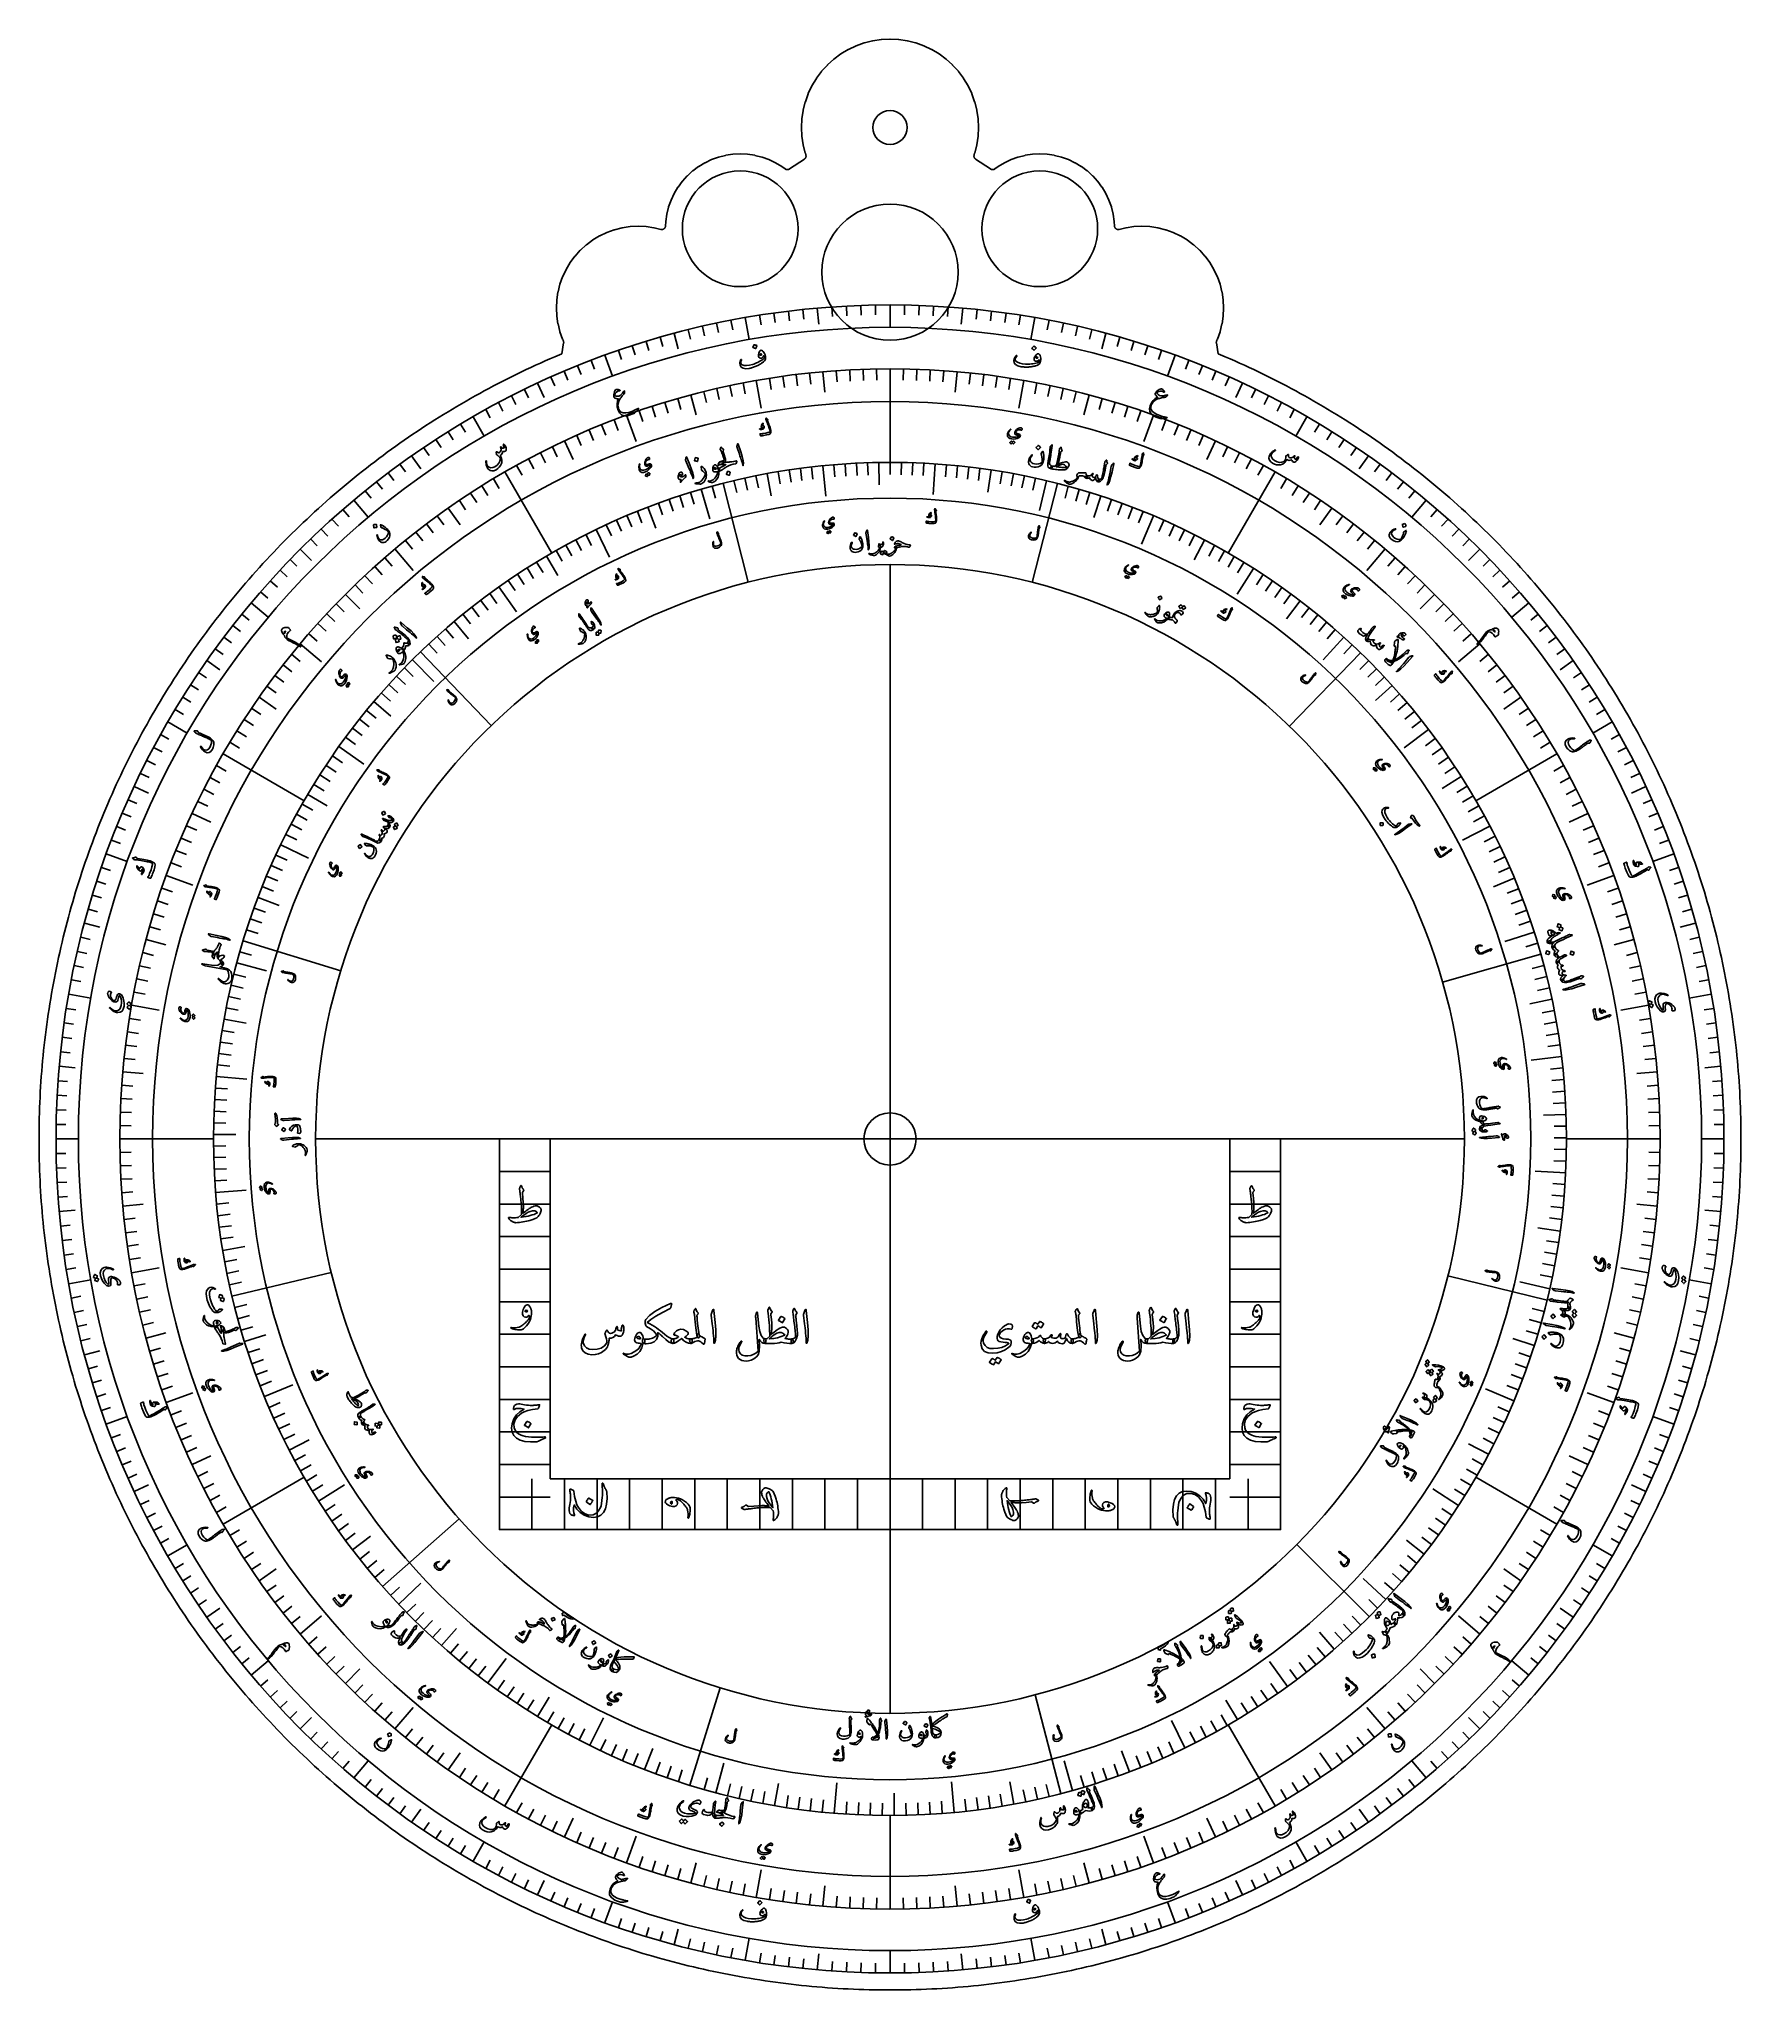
# Model space of a CAD drawing. Header units: millimetres. Extents: x -68 to 68, y -68 to 87.
import ezdxf

# ---------------------------------------------------------------- set-up
doc = ezdxf.new("R2010")
doc.units = ezdxf.units.MM
for name, color, linetype in [('CUT_INNER', 6, 'Continuous'), ('CUT_OUTER', 1, 'Continuous'), ('ENGRAVE', 7, 'Continuous'), ('ENGRAVE_FINE', 8, 'Continuous'), ('TEXT', 5, 'Continuous')]:
    doc.layers.add(name, color=color, linetype=linetype)

msp = doc.modelspace()

# ---------------------------------------------------------------- linework, layer by layer
at = {"layer": 'CUT_INNER'}
for centre, radius in [((0, 80.2248), 1.35), ((-11.88, 72.1923), 4.59), ((11.88, 72.1923), 4.59), ((0, 68.7498), 5.4), ((0, 0), 2.075)]:
    msp.add_circle(centre, radius, dxfattribs=at)
at = {"layer": 'CUT_OUTER'}
msp.add_lwpolyline([(67.4987, -0.4142), (67.4949, -0.8283), (67.4886, -1.2425), (67.4797, -1.6565), (67.4682, -2.0705), (67.4543, -2.4845), (67.4377, -2.8983), (67.4187, -3.3121), (67.3971, -3.7257), (67.373, -4.1391), (67.3463, -4.5525), (67.3171, -4.9656), (67.2854, -5.3786), (67.2511, -5.7913), (67.2143, -6.2039), (67.175, -6.6162), (67.1331, -7.0282), (67.0887, -7.44), (67.0418, -7.8515), (66.9924, -8.2627), (66.9404, -8.6736), (66.8859, -9.0842), (66.8289, -9.4944), (66.7694, -9.9043), (66.7074, -10.3138), (66.6428, -10.7229), (66.5758, -11.1316), (66.5062, -11.5399), (66.4342, -11.9478), (66.3596, -12.3552), (66.2826, -12.7621), (66.203, -13.1686), (66.121, -13.5746), (66.0364, -13.98), (65.9494, -14.3849), (65.8599, -14.7893), (65.7679, -15.1932), (65.6734, -15.5964), (65.5765, -15.9991), (65.4771, -16.4012), (65.3752, -16.8026), (65.2709, -17.2034), (65.1641, -17.6036), (65.0549, -18.0031), (64.9432, -18.4019), (64.8291, -18.8001), (64.7125, -19.1975), (64.5935, -19.5942), (64.472, -19.9902), (64.3482, -20.3854), (64.2219, -20.7799), (64.0932, -21.1735), (63.962, -21.5664), (63.8285, -21.9584), (63.6926, -22.3497), (63.5542, -22.7401), (63.4135, -23.1296), (63.2704, -23.5183), (63.1249, -23.906), (62.977, -24.2929), (62.8268, -24.6789), (62.6742, -25.0639), (62.5192, -25.448), (62.3619, -25.8311), (62.2022, -26.2133), (62.0402, -26.5945), (61.8758, -26.9746), (61.7092, -27.3538), (61.5402, -27.7319), (61.3688, -28.109), (61.1952, -28.485), (61.0193, -28.86), (60.841, -29.2338), (60.6605, -29.6066), (60.4777, -29.9782), (60.2926, -30.3488), (60.1053, -30.7181), (59.9157, -31.0864), (59.7238, -31.4534), (59.5297, -31.8193), (59.3333, -32.1839), (59.1347, -32.5474), (58.9339, -32.9096), (58.7309, -33.2706), (58.5256, -33.6304), (58.3182, -33.9888), (58.1085, -34.346), (57.8967, -34.7019), (57.6827, -35.0565), (57.4665, -35.4098), (57.2481, -35.7617), (57.0276, -36.1123), (56.805, -36.4616), (56.5802, -36.8094), (56.3532, -37.1559), (56.1242, -37.501), (55.893, -37.8447), (55.6598, -38.1869), (55.4244, -38.5277), (55.187, -38.8671), (54.9475, -39.2049), (54.7059, -39.5414), (54.4622, -39.8763), (54.2165, -40.2097), (53.9688, -40.5416), (53.719, -40.872), (53.4672, -41.2008), (53.2134, -41.5281), (52.9576, -41.8539), (52.6998, -42.178), (52.44, -42.5006), (52.1782, -42.8215), (51.9145, -43.1409), (51.6488, -43.4586), (51.3812, -43.7747), (51.1116, -44.0892), (50.8401, -44.402), (50.5667, -44.7131), (50.2914, -45.0225), (50.0142, -45.3302), (49.7351, -45.6363), (49.4542, -45.9406), (49.1713, -46.2431), (48.8867, -46.544), (48.6002, -46.8431), (48.3118, -47.1404), (48.0217, -47.4359), (47.7297, -47.7297), (47.4359, -48.0217), (47.1404, -48.3118), (46.8431, -48.6002), (46.544, -48.8867), (46.2431, -49.1713), (45.9406, -49.4542), (45.6363, -49.7351), (45.3302, -50.0142), (45.0225, -50.2914), (44.7131, -50.5667), (44.402, -50.8401), (44.0892, -51.1116), (43.7747, -51.3812), (43.4586, -51.6488), (43.1409, -51.9145), (42.8215, -52.1782), (42.5006, -52.44), (42.178, -52.6998), (41.8539, -52.9576), (41.5281, -53.2134), (41.2008, -53.4672), (40.872, -53.719), (40.5416, -53.9688), (40.2097, -54.2165), (39.8763, -54.4622), (39.5414, -54.7059), (39.2049, -54.9475), (38.8671, -55.187), (38.5277, -55.4244), (38.1869, -55.6598), (37.8447, -55.893), (37.501, -56.1242), (37.1559, -56.3532), (36.8094, -56.5802), (36.4616, -56.805), (36.1123, -57.0276), (35.7617, -57.2481), (35.4098, -57.4665), (35.0565, -57.6827), (34.7019, -57.8967), (34.346, -58.1085), (33.9888, -58.3182), (33.6304, -58.5256), (33.2706, -58.7309), (32.9096, -58.9339), (32.5474, -59.1347), (32.1839, -59.3333), (31.8193, -59.5297), (31.4534, -59.7238), (31.0864, -59.9157), (30.7181, -60.1053), (30.3488, -60.2926), (29.9782, -60.4777), (29.6066, -60.6605), (29.2338, -60.841), (28.86, -61.0193), (28.485, -61.1952), (28.109, -61.3688), (27.7319, -61.5402), (27.3538, -61.7092), (26.9746, -61.8758), (26.5945, -62.0402), (26.2133, -62.2022), (25.8311, -62.3619), (25.448, -62.5192), (25.0639, -62.6742), (24.6789, -62.8268), (24.2929, -62.977), (23.906, -63.1249), (23.5183, -63.2704), (23.1296, -63.4135), (22.7401, -63.5542), (22.3497, -63.6926), (21.9584, -63.8285), (21.5664, -63.962), (21.1735, -64.0932), (20.7799, -64.2219), (20.3854, -64.3482), (19.9902, -64.472), (19.5942, -64.5935), (19.1975, -64.7125), (18.8001, -64.8291), (18.4019, -64.9432), (18.0031, -65.0549), (17.6036, -65.1641), (17.2034, -65.2709), (16.8026, -65.3752), (16.4012, -65.4771), (15.9991, -65.5765), (15.5964, -65.6734), (15.1932, -65.7679), (14.7893, -65.8599), (14.3849, -65.9494), (13.98, -66.0364), (13.5746, -66.121), (13.1686, -66.203), (12.7621, -66.2826), (12.3552, -66.3596), (11.9478, -66.4342), (11.5399, -66.5062), (11.1316, -66.5758), (10.7229, -66.6428), (10.3138, -66.7074), (9.9043, -66.7694), (9.4944, -66.8289), (9.0842, -66.8859), (8.6736, -66.9404), (8.2627, -66.9924), (7.8515, -67.0418), (7.44, -67.0887), (7.0282, -67.1331), (6.6162, -67.175), (6.2039, -67.2143), (5.7913, -67.2511), (5.3786, -67.2854), (4.9656, -67.3171), (4.5525, -67.3463), (4.1391, -67.373), (3.7257, -67.3971), (3.3121, -67.4187), (2.8983, -67.4377), (2.4845, -67.4543), (2.0705, -67.4682), (1.6565, -67.4797), (1.2425, -67.4886), (0.8283, -67.4949), (0.4142, -67.4987), (0, -67.5), (-0.4142, -67.4987), (-0.8283, -67.4949), (-1.2425, -67.4886), (-1.6565, -67.4797), (-2.0705, -67.4682), (-2.4845, -67.4543), (-2.8983, -67.4377), (-3.3121, -67.4187), (-3.7257, -67.3971), (-4.1391, -67.373), (-4.5525, -67.3463), (-4.9656, -67.3171), (-5.3786, -67.2854), (-5.7913, -67.2511), (-6.2039, -67.2143), (-6.6162, -67.175), (-7.0282, -67.1331), (-7.44, -67.0887), (-7.8515, -67.0418), (-8.2627, -66.9924), (-8.6736, -66.9404), (-9.0842, -66.8859), (-9.4944, -66.8289), (-9.9043, -66.7694), (-10.3138, -66.7074), (-10.7229, -66.6428), (-11.1316, -66.5758), (-11.5399, -66.5062), (-11.9478, -66.4342), (-12.3552, -66.3596), (-12.7621, -66.2826), (-13.1686, -66.203), (-13.5746, -66.121), (-13.98, -66.0364), (-14.3849, -65.9494), (-14.7893, -65.8599), (-15.1932, -65.7679), (-15.5964, -65.6734), (-15.9991, -65.5765), (-16.4012, -65.4771), (-16.8026, -65.3752), (-17.2034, -65.2709), (-17.6036, -65.1641), (-18.0031, -65.0549), (-18.4019, -64.9432), (-18.8001, -64.8291), (-19.1975, -64.7125), (-19.5942, -64.5935), (-19.9902, -64.472), (-20.3854, -64.3482), (-20.7799, -64.2219), (-21.1735, -64.0932), (-21.5664, -63.962), (-21.9584, -63.8285), (-22.3497, -63.6926), (-22.7401, -63.5542), (-23.1296, -63.4135), (-23.5183, -63.2704), (-23.906, -63.1249), (-24.2929, -62.977), (-24.6789, -62.8268), (-25.0639, -62.6742), (-25.448, -62.5192), (-25.8311, -62.3619), (-26.2133, -62.2022), (-26.5945, -62.0402), (-26.9746, -61.8758), (-27.3538, -61.7092), (-27.7319, -61.5402), (-28.109, -61.3688), (-28.485, -61.1952), (-28.86, -61.0193), (-29.2338, -60.841), (-29.6066, -60.6605), (-29.9782, -60.4777), (-30.3488, -60.2926), (-30.7181, -60.1053), (-31.0864, -59.9157), (-31.4534, -59.7238), (-31.8193, -59.5297), (-32.1839, -59.3333), (-32.5474, -59.1347), (-32.9096, -58.9339), (-33.2706, -58.7309), (-33.6304, -58.5256), (-33.9888, -58.3182), (-34.346, -58.1085), (-34.7019, -57.8967), (-35.0565, -57.6827), (-35.4098, -57.4665), (-35.7617, -57.2481), (-36.1123, -57.0276), (-36.4616, -56.805), (-36.8094, -56.5802), (-37.1559, -56.3532), (-37.501, -56.1242), (-37.8447, -55.893), (-38.1869, -55.6598), (-38.5277, -55.4244), (-38.8671, -55.187), (-39.2049, -54.9475), (-39.5414, -54.7059), (-39.8763, -54.4622), (-40.2097, -54.2165), (-40.5416, -53.9688), (-40.872, -53.719), (-41.2008, -53.4672), (-41.5281, -53.2134), (-41.8539, -52.9576), (-42.178, -52.6998), (-42.5006, -52.44), (-42.8215, -52.1782), (-43.1409, -51.9145), (-43.4586, -51.6488), (-43.7747, -51.3812), (-44.0892, -51.1116), (-44.402, -50.8401), (-44.7131, -50.5667), (-45.0225, -50.2914), (-45.3302, -50.0142), (-45.6363, -49.7351), (-45.9406, -49.4542), (-46.2431, -49.1713), (-46.544, -48.8867), (-46.8431, -48.6002), (-47.1404, -48.3118), (-47.4359, -48.0217), (-47.7297, -47.7297), (-48.0217, -47.4359), (-48.3118, -47.1404), (-48.6002, -46.8431), (-48.8867, -46.544), (-49.1713, -46.2431), (-49.4542, -45.9406), (-49.7351, -45.6363), (-50.0142, -45.3302), (-50.2914, -45.0225), (-50.5667, -44.7131), (-50.8401, -44.402), (-51.1116, -44.0892), (-51.3812, -43.7747), (-51.6488, -43.4586), (-51.9145, -43.1409), (-52.1782, -42.8215), (-52.44, -42.5006), (-52.6998, -42.178), (-52.9576, -41.8539), (-53.2134, -41.5281), (-53.4672, -41.2008), (-53.719, -40.872), (-53.9688, -40.5416), (-54.2165, -40.2097), (-54.4622, -39.8763), (-54.7059, -39.5414), (-54.9475, -39.2049), (-55.187, -38.8671), (-55.4244, -38.5277), (-55.6598, -38.1869), (-55.893, -37.8447), (-56.1242, -37.501), (-56.3532, -37.1559), (-56.5802, -36.8094), (-56.805, -36.4616), (-57.0276, -36.1123), (-57.2481, -35.7617), (-57.4665, -35.4098), (-57.6827, -35.0565), (-57.8967, -34.7019), (-58.1085, -34.346), (-58.3182, -33.9888), (-58.5256, -33.6304), (-58.7309, -33.2706), (-58.9339, -32.9096), (-59.1347, -32.5474), (-59.3333, -32.1839), (-59.5297, -31.8193), (-59.7238, -31.4534), (-59.9157, -31.0864), (-60.1053, -30.7181), (-60.2926, -30.3488), (-60.4777, -29.9782), (-60.6605, -29.6066), (-60.841, -29.2338), (-61.0193, -28.86), (-61.1952, -28.485), (-61.3688, -28.109), (-61.5402, -27.7319), (-61.7092, -27.3538), (-61.8758, -26.9746), (-62.0402, -26.5945), (-62.2022, -26.2133), (-62.3619, -25.8311), (-62.5192, -25.448), (-62.6742, -25.0639), (-62.8268, -24.6789), (-62.977, -24.2929), (-63.1249, -23.906), (-63.2704, -23.5183), (-63.4135, -23.1296), (-63.5542, -22.7401), (-63.6926, -22.3497), (-63.8285, -21.9584), (-63.962, -21.5664), (-64.0932, -21.1735), (-64.2219, -20.7799), (-64.3482, -20.3854), (-64.472, -19.9902), (-64.5935, -19.5942), (-64.7125, -19.1975), (-64.8291, -18.8001), (-64.9432, -18.4019), (-65.0549, -18.0031), (-65.1641, -17.6036), (-65.2709, -17.2034), (-65.3752, -16.8026), (-65.4771, -16.4012), (-65.5765, -15.9991), (-65.6734, -15.5964), (-65.7679, -15.1932), (-65.8599, -14.7893), (-65.9494, -14.3849), (-66.0364, -13.98), (-66.121, -13.5746), (-66.203, -13.1686), (-66.2826, -12.7621), (-66.3596, -12.3552), (-66.4342, -11.9478), (-66.5062, -11.5399), (-66.5758, -11.1316), (-66.6428, -10.7229), (-66.7074, -10.3138), (-66.7694, -9.9043), (-66.8289, -9.4944), (-66.8859, -9.0842), (-66.9404, -8.6736), (-66.9924, -8.2627), (-67.0418, -7.8515), (-67.0887, -7.44), (-67.1331, -7.0282), (-67.175, -6.6162), (-67.2143, -6.2039), (-67.2511, -5.7913), (-67.2854, -5.3786), (-67.3171, -4.9656), (-67.3463, -4.5525), (-67.373, -4.1391), (-67.3971, -3.7257), (-67.4187, -3.3121), (-67.4377, -2.8983), (-67.4543, -2.4845), (-67.4682, -2.0705), (-67.4797, -1.6565), (-67.4886, -1.2425), (-67.4949, -0.8283), (-67.4987, -0.4142), (-67.5, 0), (-67.4987, 0.4142), (-67.4949, 0.8283), (-67.4886, 1.2425), (-67.4797, 1.6565), (-67.4682, 2.0705), (-67.4543, 2.4845), (-67.4377, 2.8983), (-67.4187, 3.3121), (-67.3971, 3.7257), (-67.373, 4.1391), (-67.3463, 4.5525), (-67.3171, 4.9656), (-67.2854, 5.3786), (-67.2511, 5.7913), (-67.2143, 6.2039), (-67.175, 6.6162), (-67.1331, 7.0282), (-67.0887, 7.44), (-67.0418, 7.8515), (-66.9924, 8.2627), (-66.9404, 8.6736), (-66.8859, 9.0842), (-66.8289, 9.4944), (-66.7694, 9.9043), (-66.7074, 10.3138), (-66.6428, 10.7229), (-66.5758, 11.1316), (-66.5062, 11.5399), (-66.4342, 11.9478), (-66.3596, 12.3552), (-66.2826, 12.7621), (-66.203, 13.1686), (-66.121, 13.5746), (-66.0364, 13.98), (-65.9494, 14.3849), (-65.8599, 14.7893), (-65.7679, 15.1932), (-65.6734, 15.5964), (-65.5765, 15.9991), (-65.4771, 16.4012), (-65.3752, 16.8026), (-65.2709, 17.2034), (-65.1641, 17.6036), (-65.0549, 18.0031), (-64.9432, 18.4019), (-64.8291, 18.8001), (-64.7125, 19.1975), (-64.5935, 19.5942), (-64.472, 19.9902), (-64.3482, 20.3854), (-64.2219, 20.7799), (-64.0932, 21.1735), (-63.962, 21.5664), (-63.8285, 21.9584), (-63.6926, 22.3497), (-63.5542, 22.7401), (-63.4135, 23.1296), (-63.2704, 23.5183), (-63.1249, 23.906), (-62.977, 24.2929), (-62.8268, 24.6789), (-62.6742, 25.0639), (-62.5192, 25.448), (-62.3619, 25.8311), (-62.2022, 26.2133), (-62.0402, 26.5945), (-61.8758, 26.9746), (-61.7092, 27.3538), (-61.5402, 27.7319), (-61.3688, 28.109), (-61.1952, 28.485), (-61.0193, 28.86), (-60.841, 29.2338), (-60.6605, 29.6066), (-60.4777, 29.9782), (-60.2926, 30.3488), (-60.1053, 30.7181), (-59.9157, 31.0864), (-59.7238, 31.4534), (-59.5297, 31.8193), (-59.3333, 32.1839), (-59.1347, 32.5474), (-58.9339, 32.9096), (-58.7309, 33.2706), (-58.5256, 33.6304), (-58.3182, 33.9888), (-58.1085, 34.346), (-57.8967, 34.7019), (-57.6827, 35.0565), (-57.4665, 35.4098), (-57.2481, 35.7617), (-57.0276, 36.1123), (-56.805, 36.4616), (-56.5802, 36.8094), (-56.3532, 37.1559), (-56.1242, 37.501), (-55.893, 37.8447), (-55.6598, 38.1869), (-55.4244, 38.5277), (-55.187, 38.8671), (-54.9475, 39.2049), (-54.7059, 39.5414), (-54.4622, 39.8763), (-54.2165, 40.2097), (-53.9688, 40.5416), (-53.719, 40.872), (-53.4672, 41.2008), (-53.2134, 41.5281), (-52.9576, 41.8539), (-52.6998, 42.178), (-52.44, 42.5006), (-52.1782, 42.8215), (-51.9145, 43.1409), (-51.6488, 43.4586), (-51.3812, 43.7747), (-51.1116, 44.0892), (-50.8401, 44.402), (-50.5667, 44.7131), (-50.2914, 45.0225), (-50.0142, 45.3302), (-49.7351, 45.6363), (-49.4542, 45.9406), (-49.1713, 46.2431), (-48.8867, 46.544), (-48.6002, 46.8431), (-48.3118, 47.1404), (-48.0217, 47.4359), (-47.7297, 47.7297), (-47.4359, 48.0217), (-47.1404, 48.3118), (-46.8431, 48.6002), (-46.544, 48.8867), (-46.2431, 49.1713), (-45.9406, 49.4542), (-45.6363, 49.7351), (-45.3302, 50.0142), (-45.0225, 50.2914), (-44.7131, 50.5667), (-44.402, 50.8401), (-44.0892, 51.1116), (-43.7747, 51.3812), (-43.4586, 51.6488), (-43.1409, 51.9145), (-42.8215, 52.1782), (-42.5006, 52.44), (-42.178, 52.6998), (-41.8539, 52.9576), (-41.5281, 53.2134), (-41.2008, 53.4672), (-40.872, 53.719), (-40.5416, 53.9688), (-40.2097, 54.2165), (-39.8763, 54.4622), (-39.5414, 54.7059), (-39.2049, 54.9475), (-38.8671, 55.187), (-38.5277, 55.4244), (-38.1869, 55.6598), (-37.8447, 55.893), (-37.501, 56.1242), (-37.1559, 56.3532), (-36.8094, 56.5802), (-36.4616, 56.805), (-36.1123, 57.0276), (-35.7617, 57.2481), (-35.4098, 57.4665), (-35.0565, 57.6827), (-34.7019, 57.8967), (-34.346, 58.1085), (-33.9888, 58.3182), (-33.6304, 58.5256), (-33.2706, 58.7309), (-32.9096, 58.9339), (-32.5474, 59.1347), (-32.1839, 59.3333), (-31.8193, 59.5297), (-31.4534, 59.7238), (-31.0864, 59.9157), (-30.7181, 60.1053), (-30.3488, 60.2926), (-29.9782, 60.4777), (-29.6066, 60.6605), (-29.2338, 60.841), (-28.86, 61.0193), (-28.485, 61.1952), (-28.109, 61.3688), (-27.7319, 61.5402), (-27.3538, 61.7092), (-26.9746, 61.8758), (-26.5945, 62.0402), (-26.2133, 62.2022), (-26.0311, 62.2783), (-25.8872, 63.1415), (-25.8837, 63.1716), (-25.8833, 63.202), (-25.886, 63.2322), (-25.8917, 63.262), (-25.9004, 63.2911), (-25.9119, 63.3191), (-25.9636, 63.4283), (-25.9692, 63.4419), (-26.1785, 64.0268), (-26.1828, 64.0409), (-26.3337, 64.6434), (-26.3366, 64.6579), (-26.4277, 65.2723), (-26.4292, 65.287), (-26.4596, 65.9074), (-26.4596, 65.9221), (-26.4292, 66.5426), (-26.4277, 66.5572), (-26.3366, 67.1717), (-26.3337, 67.1861), (-26.1828, 67.7887), (-26.1785, 67.8028), (-25.9692, 68.3876), (-25.9636, 68.4012), (-25.698, 68.9628), (-25.6911, 68.9757), (-25.3717, 69.5086), (-25.3635, 69.5208), (-24.9935, 70.0197), (-24.9842, 70.0311), (-24.567, 70.4914), (-24.5566, 70.5018), (-24.0963, 70.9189), (-24.085, 70.9283), (-23.586, 71.2983), (-23.5738, 71.3065), (-23.041, 71.6258), (-23.028, 71.6328), (-22.4664, 71.8984), (-22.4529, 71.904), (-21.868, 72.1133), (-21.8539, 72.1175), (-21.2513, 72.2685), (-21.2369, 72.2713), (-20.6224, 72.3625), (-20.6078, 72.3639), (-19.9874, 72.3944), (-19.9726, 72.3944), (-19.3522, 72.3639), (-19.3376, 72.3625), (-18.7231, 72.2713), (-18.7087, 72.2685), (-18.1817, 72.1365), (-18.1528, 72.1307), (-18.1235, 72.1278), (-18.0941, 72.1278), (-18.0648, 72.1307), (-18.0359, 72.1365), (-18.0077, 72.145), (-17.9805, 72.1563), (-17.9546, 72.1702), (-17.9301, 72.1865), (-17.9073, 72.2052), (-17.8865, 72.226), (-17.8678, 72.2488), (-17.8515, 72.2733), (-17.8376, 72.2992), (-17.8263, 72.3264), (-17.8178, 72.3546), (-17.8121, 72.3835), (-17.8092, 72.4128), (-17.7918, 72.7671), (-17.7903, 72.7818), (-17.7069, 73.3438), (-17.7041, 73.3583), (-17.566, 73.9094), (-17.5617, 73.9235), (-17.3703, 74.4585), (-17.3647, 74.4721), (-17.1218, 74.9857), (-17.1148, 74.9987), (-16.8227, 75.486), (-16.8145, 75.4983), (-16.4761, 75.9547), (-16.4667, 75.966), (-16.0852, 76.387), (-16.0748, 76.3974), (-15.6538, 76.779), (-15.6424, 76.7883), (-15.186, 77.1268), (-15.1738, 77.135), (-14.6864, 77.4271), (-14.6734, 77.434), (-14.1598, 77.677), (-14.1462, 77.6826), (-13.6112, 77.874), (-13.5971, 77.8783), (-13.046, 78.0163), (-13.0316, 78.0192), (-12.4695, 78.1026), (-12.4549, 78.104), (-11.8874, 78.1319), (-11.8726, 78.1319), (-11.3051, 78.104), (-11.2905, 78.1026), (-10.7284, 78.0192), (-10.714, 78.0163), (-10.1629, 77.8783), (-10.1488, 77.874), (-9.6138, 77.6826), (-9.6002, 77.677), (-9.0866, 77.434), (-9.0736, 77.4271), (-8.5862, 77.135), (-8.574, 77.1268), (-8.3283, 76.9446), (-8.3029, 76.9277), (-8.2759, 76.9135), (-8.2476, 76.902), (-8.2182, 76.8935), (-8.1882, 76.8881), (-8.1577, 76.8857), (-8.1272, 76.8864), (-8.0969, 76.8903), (-8.0671, 76.8972), (-8.0382, 76.907), (-8.0105, 76.9198), (-7.9842, 76.9353), (-6.7941, 77.7221), (-6.7711, 77.7389), (-6.7498, 77.7579), (-6.7304, 77.7787), (-6.7131, 77.8013), (-6.698, 77.8255), (-6.6852, 77.851), (-6.6749, 77.8776), (-6.6672, 77.905), (-6.6621, 77.933), (-6.6598, 77.9614), (-6.6601, 77.9899), (-6.6631, 78.0183), (-6.6688, 78.0462), (-6.6771, 78.0734), (-6.7152, 78.18), (-6.7195, 78.1941), (-6.8833, 78.8481), (-6.8862, 78.8625), (-6.9851, 79.5294), (-6.9866, 79.544), (-7.0196, 80.2174), (-7.0196, 80.2321), (-6.9866, 80.9055), (-6.9851, 80.9201), (-6.8862, 81.587), (-6.8833, 81.6014), (-6.7195, 82.2554), (-6.7152, 82.2695), (-6.4881, 82.9043), (-6.4825, 82.9179), (-6.1942, 83.5273), (-6.1873, 83.5403), (-5.8407, 84.1186), (-5.8325, 84.1308), (-5.4309, 84.6723), (-5.4216, 84.6837), (-4.9688, 85.1832), (-4.9584, 85.1936), (-4.4589, 85.6464), (-4.4475, 85.6557), (-3.906, 86.0573), (-3.8938, 86.0655), (-3.3155, 86.4121), (-3.3025, 86.419), (-2.6931, 86.7073), (-2.6795, 86.7129), (-2.0447, 86.94), (-2.0307, 86.9443), (-1.3767, 87.1081), (-1.3622, 87.111), (-0.6954, 87.2099), (-0.6807, 87.2113), (-0.0074, 87.2444), (0.0074, 87.2444), (0.6807, 87.2113), (0.6954, 87.2099), (1.3622, 87.111), (1.3767, 87.1081), (2.0307, 86.9443), (2.0447, 86.94), (2.6795, 86.7129), (2.6931, 86.7073), (3.3025, 86.419), (3.3155, 86.4121), (3.8938, 86.0655), (3.906, 86.0573), (4.4475, 85.6557), (4.4589, 85.6464), (4.9584, 85.1936), (4.9688, 85.1832), (5.4216, 84.6837), (5.4309, 84.6723), (5.8325, 84.1308), (5.8407, 84.1186), (6.1873, 83.5403), (6.1942, 83.5273), (6.4825, 82.9179), (6.4881, 82.9043), (6.7152, 82.2695), (6.7195, 82.2554), (6.8833, 81.6014), (6.8862, 81.587), (6.9851, 80.9201), (6.9866, 80.9055), (7.0196, 80.2321), (7.0196, 80.2174), (6.9866, 79.544), (6.9851, 79.5294), (6.8862, 78.8625), (6.8833, 78.8481), (6.7195, 78.1941), (6.7152, 78.18), (6.6771, 78.0734), (6.6688, 78.0462), (6.6631, 78.0183), (6.6601, 77.9899), (6.6598, 77.9614), (6.6621, 77.933), (6.6672, 77.905), (6.6749, 77.8776), (6.6852, 77.851), (6.698, 77.8255), (6.7131, 77.8013), (6.7304, 77.7787), (6.7498, 77.7579), (6.7711, 77.7389), (6.7941, 77.7221), (7.9842, 76.9353), (8.0105, 76.9198), (8.0382, 76.907), (8.0671, 76.8972), (8.0969, 76.8903), (8.1272, 76.8864), (8.1577, 76.8857), (8.1882, 76.8881), (8.2182, 76.8935), (8.2476, 76.902), (8.2759, 76.9135), (8.3029, 76.9277), (8.3283, 76.9446), (8.574, 77.1268), (8.5862, 77.135), (9.0736, 77.4271), (9.0866, 77.434), (9.6002, 77.677), (9.6138, 77.6826), (10.1488, 77.874), (10.1629, 77.8783), (10.714, 78.0163), (10.7284, 78.0192), (11.2905, 78.1026), (11.3051, 78.104), (11.8726, 78.1319), (11.8874, 78.1319), (12.4549, 78.104), (12.4695, 78.1026), (13.0316, 78.0192), (13.046, 78.0163), (13.5971, 77.8783), (13.6112, 77.874), (14.1462, 77.6826), (14.1598, 77.677), (14.6734, 77.434), (14.6864, 77.4271), (15.1738, 77.135), (15.186, 77.1268), (15.6424, 76.7883), (15.6538, 76.779), (16.0748, 76.3974), (16.0852, 76.387), (16.4667, 75.966), (16.4761, 75.9547), (16.8145, 75.4983), (16.8227, 75.486), (17.1148, 74.9987), (17.1218, 74.9857), (17.3647, 74.4721), (17.3703, 74.4585), (17.5617, 73.9235), (17.566, 73.9094), (17.7041, 73.3583), (17.7069, 73.3438), (17.7903, 72.7818), (17.7918, 72.7671), (17.8092, 72.4128), (17.8121, 72.3835), (17.8178, 72.3546), (17.8263, 72.3264), (17.8376, 72.2992), (17.8515, 72.2733), (17.8678, 72.2488), (17.8865, 72.226), (17.9073, 72.2052), (17.9301, 72.1865), (17.9546, 72.1702), (17.9805, 72.1563), (18.0077, 72.145), (18.0359, 72.1365), (18.0648, 72.1307), (18.0941, 72.1278), (18.1235, 72.1278), (18.1528, 72.1307), (18.1817, 72.1365), (18.7087, 72.2685), (18.7231, 72.2713), (19.3376, 72.3625), (19.3522, 72.3639), (19.9726, 72.3944), (19.9874, 72.3944), (20.6078, 72.3639), (20.6224, 72.3625), (21.2369, 72.2713), (21.2513, 72.2685), (21.8539, 72.1175), (21.868, 72.1133), (22.4529, 71.904), (22.4664, 71.8984), (23.028, 71.6328), (23.041, 71.6258), (23.5738, 71.3065), (23.586, 71.2983), (24.085, 70.9283), (24.0963, 70.9189), (24.5566, 70.5018), (24.567, 70.4914), (24.9842, 70.0311), (24.9935, 70.0197), (25.3635, 69.5208), (25.3717, 69.5086), (25.6911, 68.9757), (25.698, 68.9628), (25.9636, 68.4012), (25.9692, 68.3876), (26.1785, 67.8028), (26.1828, 67.7887), (26.3337, 67.1861), (26.3366, 67.1717), (26.4277, 66.5572), (26.4292, 66.5426), (26.4596, 65.9221), (26.4596, 65.9074), (26.4292, 65.287), (26.4277, 65.2723), (26.3366, 64.6579), (26.3337, 64.6434), (26.1828, 64.0409), (26.1785, 64.0268), (25.9692, 63.4419), (25.9636, 63.4283), (25.9119, 63.3191), (25.9004, 63.2911), (25.8917, 63.262), (25.886, 63.2322), (25.8833, 63.202), (25.8837, 63.1716), (25.8872, 63.1415), (26.0311, 62.2783), (26.2133, 62.2022), (26.5945, 62.0402), (26.9746, 61.8758), (27.3538, 61.7092), (27.7319, 61.5402), (28.109, 61.3688), (28.485, 61.1952), (28.86, 61.0193), (29.2338, 60.841), (29.6066, 60.6605), (29.9782, 60.4777), (30.3488, 60.2926), (30.7181, 60.1053), (31.0864, 59.9157), (31.4534, 59.7238), (31.8193, 59.5297), (32.1839, 59.3333), (32.5474, 59.1347), (32.9096, 58.9339), (33.2706, 58.7309), (33.6304, 58.5256), (33.9888, 58.3182), (34.346, 58.1085), (34.7019, 57.8967), (35.0565, 57.6827), (35.4098, 57.4665), (35.7617, 57.2481), (36.1123, 57.0276), (36.4616, 56.805), (36.8094, 56.5802), (37.1559, 56.3532), (37.501, 56.1242), (37.8447, 55.893), (38.1869, 55.6598), (38.5277, 55.4244), (38.8671, 55.187), (39.2049, 54.9475), (39.5414, 54.7059), (39.8763, 54.4622), (40.2097, 54.2165), (40.5416, 53.9688), (40.872, 53.719), (41.2008, 53.4672), (41.5281, 53.2134), (41.8539, 52.9576), (42.178, 52.6998), (42.5006, 52.44), (42.8215, 52.1782), (43.1409, 51.9145), (43.4586, 51.6488), (43.7747, 51.3812), (44.0892, 51.1116), (44.402, 50.8401), (44.7131, 50.5667), (45.0225, 50.2914), (45.3302, 50.0142), (45.6363, 49.7351), (45.9406, 49.4542), (46.2431, 49.1713), (46.544, 48.8867), (46.8431, 48.6002), (47.1404, 48.3118), (47.4359, 48.0217), (47.7297, 47.7297), (48.0217, 47.4359), (48.3118, 47.1404), (48.6002, 46.8431), (48.8867, 46.544), (49.1713, 46.2431), (49.4542, 45.9406), (49.7351, 45.6363), (50.0142, 45.3302), (50.2914, 45.0225), (50.5667, 44.7131), (50.8401, 44.402), (51.1116, 44.0892), (51.3812, 43.7747), (51.6488, 43.4586), (51.9145, 43.1409), (52.1782, 42.8215), (52.44, 42.5006), (52.6998, 42.178), (52.9576, 41.8539), (53.2134, 41.5281), (53.4672, 41.2008), (53.719, 40.872), (53.9688, 40.5416), (54.2165, 40.2097), (54.4622, 39.8763), (54.7059, 39.5414), (54.9475, 39.2049), (55.187, 38.8671), (55.4244, 38.5277), (55.6598, 38.1869), (55.893, 37.8447), (56.1242, 37.501), (56.3532, 37.1559), (56.5802, 36.8094), (56.805, 36.4616), (57.0276, 36.1123), (57.2481, 35.7617), (57.4665, 35.4098), (57.6827, 35.0565), (57.8967, 34.7019), (58.1085, 34.346), (58.3182, 33.9888), (58.5256, 33.6304), (58.7309, 33.2706), (58.9339, 32.9096), (59.1347, 32.5474), (59.3333, 32.1839), (59.5297, 31.8193), (59.7238, 31.4534), (59.9157, 31.0864), (60.1053, 30.7181), (60.2926, 30.3488), (60.4777, 29.9782), (60.6605, 29.6066), (60.841, 29.2338), (61.0193, 28.86), (61.1952, 28.485), (61.3688, 28.109), (61.5402, 27.7319), (61.7092, 27.3538), (61.8758, 26.9746), (62.0402, 26.5945), (62.2022, 26.2133), (62.3619, 25.8311), (62.5192, 25.448), (62.6742, 25.0639), (62.8268, 24.6789), (62.977, 24.2929), (63.1249, 23.906), (63.2704, 23.5183), (63.4135, 23.1296), (63.5542, 22.7401), (63.6926, 22.3497), (63.8285, 21.9584), (63.962, 21.5664), (64.0932, 21.1735), (64.2219, 20.7799), (64.3482, 20.3854), (64.472, 19.9902), (64.5935, 19.5942), (64.7125, 19.1975), (64.8291, 18.8001), (64.9432, 18.4019), (65.0549, 18.0031), (65.1641, 17.6036), (65.2709, 17.2034), (65.3752, 16.8026), (65.4771, 16.4012), (65.5765, 15.9991), (65.6734, 15.5964), (65.7679, 15.1932), (65.8599, 14.7893), (65.9494, 14.3849), (66.0364, 13.98), (66.121, 13.5746), (66.203, 13.1686), (66.2826, 12.7621), (66.3596, 12.3552), (66.4342, 11.9478), (66.5062, 11.5399), (66.5758, 11.1316), (66.6428, 10.7229), (66.7074, 10.3138), (66.7694, 9.9043), (66.8289, 9.4944), (66.8859, 9.0842), (66.9404, 8.6736), (66.9924, 8.2627), (67.0418, 7.8515), (67.0887, 7.44), (67.1331, 7.0282), (67.175, 6.6162), (67.2143, 6.2039), (67.2511, 5.7913), (67.2854, 5.3786), (67.3171, 4.9656), (67.3463, 4.5525), (67.373, 4.1391), (67.3971, 3.7257), (67.4187, 3.3121), (67.4377, 2.8983), (67.4543, 2.4845), (67.4682, 2.0705), (67.4797, 1.6565), (67.4886, 1.2425), (67.4949, 0.8283), (67.4987, 0.4142), (67.5, 0)], close=True, dxfattribs=at)
at = {"layer": 'ENGRAVE'}
for points in [[(-11.4868, 65.145), (-11.1791, 63.4001)], [(-5.7654, 65.8983), (-5.655, 64.6375)], [(0, 66.15), (0, 64.3781)], [(5.7654, 65.8983), (5.655, 64.6375)], [(11.4868, 65.145), (11.1791, 63.4001)], [(-17.1209, 63.896), (-16.7933, 62.6735)], [(17.1209, 63.896), (16.7933, 62.6735)], [(-22.6246, 62.1607), (-22.0186, 60.4956)], [(22.6246, 62.1607), (22.0186, 60.4956)], [(-5.3241, 60.855), (-5.1818, 59.2278)], [(0, 61.0875), (0, 53.6625)], [(5.3241, 60.855), (5.1818, 59.2278)], [(-27.9562, 59.9523), (-27.4213, 58.8052)], [(-15.8106, 59.006), (-15.3878, 57.4282)], [(-10.6077, 60.1594), (-10.2209, 57.9658)], [(10.6077, 60.1594), (10.2209, 57.9658)], [(15.8106, 59.006), (15.3878, 57.4282)], [(27.9562, 59.9523), (27.4213, 58.8052)], [(-33.075, 57.2876), (-32.1891, 55.7531)], [(-20.8932, 57.4035), (-20.1313, 55.3103)], [(20.8932, 57.4035), (20.1313, 55.3103)], [(33.075, 57.2876), (32.1891, 55.7531)], [(-37.9421, 54.1869), (-37.2161, 53.1502)], [(-25.8167, 55.3641), (-25.1263, 53.8836)], [(25.8167, 55.3641), (25.1263, 53.8836)], [(37.9421, 54.1869), (37.2161, 53.1502)], [(-30.5437, 52.9033), (-26.8312, 46.4731)], [(-9.7559, 52.7682), (-9.4319, 51.0159)], [(-5.3365, 53.3965), (-5.0948, 50.9785)], [(-0.8805, 53.6553), (-0.8513, 51.8735)], [(3.5821, 53.5428), (3.4199, 51.1182)], [(8.0216, 53.0596), (7.7552, 51.2976)], [(30.5438, 52.9033), (26.8313, 46.4731)], [(-14.9694, 51.5323), (-14.2915, 49.1988)], [(-13.2453, 52.0022), (-11.246, 44.1528)], [(13.2765, 51.9942), (11.2725, 44.146)], [(12.4082, 52.2082), (11.8463, 49.8441)], [(-42.5204, 50.6738), (-41.3815, 49.3165)], [(-35.0384, 50.04), (-34.1014, 48.7019)], [(-19.2049, 50.1083), (-18.5671, 48.4443)], [(16.7122, 50.9938), (16.1573, 49.3004)], [(35.0384, 50.04), (34.1014, 48.7019)], [(42.5204, 50.6738), (41.3815, 49.3165)], [(-23.3105, 48.3351), (-22.255, 46.1464)], [(20.9046, 49.4233), (19.9579, 47.1853)], [(-46.7751, 46.7751), (-45.8802, 45.8802)], [(-39.2663, 46.7957), (-37.8345, 45.0894)], [(24.9564, 47.5062), (24.1277, 45.9287)], [(39.2663, 46.7957), (37.8345, 45.0894)], [(46.7751, 46.7751), (45.8802, 45.8802)], [(-27.2584, 46.2239), (-26.3532, 44.6889)], [(0, -45.5625), (0, 45.5625)], [(28.8397, 45.2541), (27.5338, 43.2049)], [(-31.0211, 43.7876), (-29.6164, 41.8048)], [(-50.6738, 42.5204), (-49.3165, 41.3815)], [(-43.1954, 43.1954), (-42.0403, 42.0403)], [(32.5272, 42.6807), (31.4471, 41.2634)], [(43.1954, 43.1954), (42.0403, 42.0403)], [(50.6738, 42.5204), (49.3165, 41.3815)], [(-34.5725, 41.0415), (-33.4244, 39.6786)], [(-46.7957, 39.2663), (-45.0894, 37.8345)], [(35.9925, 39.802), (34.3627, 37.9997)], [(46.7957, 39.2663), (45.0894, 37.8345)], [(-54.1869, 37.9421), (-53.1502, 37.2161)], [(-37.8872, 38.0029), (-36.1716, 36.282)], [(-37.2444, 38.6331), (-31.6226, 32.8017)], [(37.3107, 38.5691), (31.6789, 32.7473)], [(54.1869, 37.9421), (53.1502, 37.2161)], [(39.8222, 35.9702), (38.4998, 34.7757)], [(-50.04, 35.0384), (-48.7019, 34.1014)], [(-40.9414, 34.691), (-39.5818, 33.539)], [(50.04, 35.0384), (48.7019, 34.1014)], [(-57.2876, 33.075), (-55.7531, 32.1891)], [(57.2876, 33.075), (55.7531, 32.1891)], [(-43.7123, 31.1272), (-41.7329, 29.7176)], [(42.7118, 32.4864), (40.7776, 31.0154)], [(-52.9033, 30.5437), (-46.4731, 26.8313)], [(52.9033, 30.5437), (46.4731, 26.8313)], [(-59.9523, 27.9562), (-58.8052, 27.4213)], [(45.3033, 28.7625), (43.7988, 27.8073)], [(59.9523, 27.9562), (58.8052, 27.4213)], [(-46.1789, 27.3344), (-44.6454, 26.4267)], [(-55.3641, 25.8167), (-53.8836, 25.1263)], [(47.5762, 24.8228), (45.4218, 23.6987)], [(55.3641, 25.8167), (53.8836, 25.1263)], [(-48.3219, 23.3378), (-46.1338, 22.281)], [(-62.1607, 22.6246), (-60.4956, 22.0186)], [(62.1607, 22.6246), (60.4956, 22.0186)], [(-57.4035, 20.8932), (-55.3103, 20.1313)], [(49.5119, 20.6938), (47.8677, 20.0066)], [(57.4035, 20.8932), (55.3103, 20.1313)], [(-50.1239, 19.164), (-48.4594, 18.5276)], [(-63.896, 17.1209), (-62.6735, 16.7933)], [(63.896, 17.1209), (62.6735, 16.7933)], [(-59.006, 15.8106), (-57.4282, 15.3878)], [(-51.3095, 15.7164), (-43.5646, 13.3441)], [(51.0939, 16.4036), (48.7802, 15.6608)], [(59.006, 15.8106), (57.4282, 15.3878)], [(-51.8145, 13.9615), (-49.4682, 13.3293)], [(51.6243, 14.649), (43.832, 12.4379)], [(-65.145, 11.4868), (-63.4001, 11.1791)], [(52.5052, 11.0845), (50.7616, 10.7165)], [(65.145, 11.4868), (63.4001, 11.1791)], [(-60.1594, 10.6077), (-57.9658, 10.2209)], [(-52.815, 9.4996), (-51.0611, 9.1841)], [(60.1594, 10.6077), (57.9658, 10.2209)], [(53.2617, 6.5463), (50.8499, 6.2498)], [(-65.8983, 5.7654), (-64.6375, 5.655)], [(-60.855, 5.3241), (-59.2278, 5.1818)], [(-53.4332, 4.9559), (-51.0135, 4.7315)], [(60.855, 5.3241), (59.2278, 5.1818)], [(65.8983, 5.7654), (64.6375, 5.655)], [(53.6272, 1.9466), (51.8464, 1.882)], [(-66.15, 0), (-64.3781, 0)], [(-61.0875, 0), (-53.6625, 0)], [(-53.6613, 0.3631), (-51.8793, 0.3511)], [(-45.5625, 0), (45.5625, 0)], [(-30.9825, 0), (-30.9825, -30.9825), (30.9825, -30.9825), (30.9825, 0)], [(-30.9825, 0), (-26.9548, 0)], [(-26.9548, 0), (-26.9548, -26.9548), (26.9548, -26.9548), (26.9548, 0)], [(0, 0), (0, -30.9825)], [(30.9825, 0), (26.9548, 0)], [(61.0875, 0), (53.6625, 0)], [(66.15, 0), (64.3781, 0)], [(-30.9825, -2.5819), (-26.9548, -2.5819)], [(30.9825, -2.5819), (26.9548, -2.5819)], [(53.5955, -2.6807), (51.1685, -2.5593)], [(-53.4943, -4.2455), (-51.0719, -4.0533)], [(-65.8983, -5.7654), (-64.6375, -5.655)], [(-60.855, -5.3241), (-59.2278, -5.1818)], [(-30.9825, -5.1638), (-26.9548, -5.1638)], [(30.9825, -5.1638), (26.9548, -5.1638)], [(60.855, -5.3241), (59.2278, -5.1818)], [(65.8983, -5.7654), (64.6375, -5.655)], [(53.1635, -7.3012), (51.3981, -7.0588)], [(-52.93, -8.836), (-51.1724, -8.5425)], [(-30.9825, -7.7456), (-26.9548, -7.7456)], [(30.9825, -7.7456), (26.9548, -7.7456)], [(-60.1594, -10.6077), (-57.9658, -10.2209)], [(-52.193, -12.472), (-44.3149, -10.5894)], [(-30.9825, -10.3275), (-26.9548, -10.3275)], [(30.9825, -10.3275), (26.9548, -10.3275)], [(60.1594, -10.6077), (57.9658, -10.2209)], [(-65.145, -11.4868), (-63.4001, -11.1791)], [(52.1166, -12.7876), (44.25, -10.8574)], [(52.331, -11.88), (49.9613, -11.342)], [(65.145, -11.4868), (63.4001, -11.1791)], [(-30.9825, -12.9094), (-26.9548, -12.9094)], [(30.9825, -12.9094), (26.9548, -12.9094)], [(-59.006, -15.8106), (-57.4282, -15.3878)], [(59.006, -15.8106), (57.4282, -15.3878)], [(-63.896, -17.1209), (-62.6735, -16.7933)], [(-51.2041, -16.0564), (-49.5037, -15.5232)], [(-30.9825, -15.4913), (-26.9548, -15.4913)], [(30.9825, -15.4913), (26.9548, -15.4913)], [(51.1009, -16.3817), (49.404, -15.8377)], [(63.896, -17.1209), (62.6735, -16.7933)], [(-30.9825, -18.0731), (-26.9548, -18.0731)], [(30.9825, -18.0731), (26.9548, -18.0731)], [(-49.6183, -20.4375), (-47.3714, -19.512)], [(49.4796, -20.7711), (47.239, -19.8305)], [(-57.4035, -20.8932), (-55.3103, -20.1313)], [(-30.9825, -20.655), (-26.9548, -20.655)], [(30.9825, -20.655), (26.9548, -20.655)], [(57.4035, -20.8932), (55.3103, -20.1313)], [(-62.1607, -22.6246), (-60.4956, -22.0186)], [(62.1607, -22.6246), (60.4956, -22.0186)], [(-47.6526, -24.6758), (-46.0702, -23.8564)], [(-30.9825, -23.2369), (-26.9548, -23.2369)], [(30.9825, -23.2369), (26.9548, -23.2369)], [(47.4763, -25.0133), (45.8997, -24.1827)], [(-55.3641, -25.8167), (-53.8836, -25.1263)], [(-30.9825, -25.8188), (-26.9548, -25.8188)], [(30.9825, -25.8188), (26.9548, -25.8188)], [(55.3641, -25.8167), (53.8836, -25.1263)], [(-59.9523, -27.9562), (-58.8052, -27.4213)], [(-52.9033, -30.5437), (-46.4731, -26.8313)], [(-45.319, -28.7376), (-43.2669, -27.4363)], [(-28.4006, -30.9825), (-28.4006, -26.9548)], [(-25.8188, -30.9825), (-25.8188, -26.9548)], [(-23.2369, -30.9825), (-23.2369, -26.9548)], [(-20.655, -30.9825), (-20.655, -26.9548)], [(-18.0731, -30.9825), (-18.0731, -26.9548)], [(-15.4913, -30.9825), (-15.4913, -26.9548)], [(-12.9094, -30.9825), (-12.9094, -26.9548)], [(-10.3275, -30.9825), (-10.3275, -26.9548)], [(-7.7456, -30.9825), (-7.7456, -26.9548)], [(-5.1638, -30.9825), (-5.1638, -26.9548)], [(-2.5819, -30.9825), (-2.5819, -26.9548)], [(0, -30.9825), (0, -26.9548)], [(0, -30.9825), (0, -26.9548)], [(2.5819, -30.9825), (2.5819, -26.9548)], [(5.1638, -30.9825), (5.1638, -26.9548)], [(7.7456, -30.9825), (7.7456, -26.9548)], [(10.3275, -30.9825), (10.3275, -26.9548)], [(12.9094, -30.9825), (12.9094, -26.9548)], [(15.4913, -30.9825), (15.4913, -26.9548)], [(18.0731, -30.9825), (18.0731, -26.9548)], [(20.655, -30.9825), (20.655, -26.9548)], [(23.2369, -30.9825), (23.2369, -26.9548)], [(25.8188, -30.9825), (25.8188, -26.9548)], [(28.4006, -30.9825), (28.4006, -26.9548)], [(45.1039, -29.0741), (43.0615, -27.7575)], [(52.9033, -30.5437), (46.4731, -26.8313)], [(59.9523, -27.9562), (58.8052, -27.4213)], [(-30.9825, -28.4006), (-26.9548, -28.4006)], [(30.9825, -28.4006), (26.9548, -28.4006)], [(-40.2424, -35.4995), (-34.1681, -30.1411)], [(-57.2876, -33.075), (-55.7531, -32.1891)], [(-42.6329, -32.5899), (-41.2172, -31.5076)], [(38.0063, -37.8838), (32.2695, -32.1655)], [(42.3783, -32.9202), (40.9711, -31.827)], [(57.2876, -33.075), (55.7531, -32.1891)], [(-50.04, -35.0384), (-48.7019, -34.1014)], [(-38.9703, -36.8915), (-37.2056, -35.2209)], [(39.3188, -36.5198), (37.5383, -34.8661)], [(50.04, -35.0384), (48.7019, -34.1014)], [(-54.1869, -37.9421), (-53.1502, -37.2161)], [(-46.7957, -39.2663), (-45.0894, -37.8345)], [(46.7957, -39.2663), (45.0894, -37.8345)], [(54.1869, -37.9421), (53.1502, -37.2161)], [(-35.5775, -40.1734), (-34.3961, -38.8394)], [(35.238, -40.4716), (34.0678, -39.1276)], [(-50.6738, -42.5204), (-49.3165, -41.3815)], [(-31.9016, -43.1503), (-30.457, -41.1963)], [(31.5261, -43.4254), (30.0985, -41.459)], [(50.6738, -42.5204), (49.3165, -41.3815)], [(-43.1954, -43.1954), (-42.0403, -42.0403)], [(43.1954, -43.1954), (42.0403, -42.0403)], [(-27.9703, -45.7966), (-27.0415, -44.2758)], [(-15.8691, -51.2624), (-13.4737, -43.5247)], [(13.5511, -51.9233), (11.5056, -44.0858)], [(27.5616, -46.0437), (26.6463, -44.5147)], [(-46.7751, -46.7751), (-45.8802, -45.8802)], [(-39.2663, -46.7957), (-37.8345, -45.0894)], [(-23.8137, -48.0892), (-22.7354, -45.9116)], [(23.3753, -48.3038), (22.3168, -46.1165)], [(39.2663, -46.7957), (37.8345, -45.0894)], [(46.7751, -46.7751), (45.8802, -45.8802)], [(-30.5437, -52.9033), (-26.8312, -46.4731)], [(30.5438, -52.9033), (26.8313, -46.4731)], [(-42.5204, -50.6738), (-41.3815, -49.3165)], [(-35.0384, -50.04), (-34.1014, -48.7019)], [(-19.4643, -50.008), (-18.818, -48.3474)], [(-13.8158, -51.8535), (-13.1902, -49.5054)], [(14.472, -51.6742), (13.8167, -49.3343)], [(19.0004, -50.1861), (18.3695, -48.5196)], [(35.0384, -50.04), (34.1014, -48.7019)], [(42.5204, -50.6738), (41.3815, -49.3165)], [(-4.4308, -53.4793), (-4.2302, -51.0576)], [(5.1019, -53.4194), (4.8709, -51.0004)], [(9.8266, -52.7551), (9.5003, -51.0033)], [(-9.161, -52.8748), (-8.8568, -51.1189)], [(0.3365, -53.6614), (0.3253, -51.8795)], [(-37.9421, -54.1869), (-37.2161, -53.1502)], [(-25.8167, -55.3641), (-25.1263, -53.8836)], [(0, -61.0875), (0, -53.6625)], [(25.8167, -55.3641), (25.1263, -53.8836)], [(37.9421, -54.1869), (37.2161, -53.1502)], [(-20.8932, -57.4035), (-20.1313, -55.3103)], [(20.8932, -57.4035), (20.1313, -55.3103)], [(-33.075, -57.2876), (-32.1891, -55.7531)], [(33.075, -57.2876), (32.1891, -55.7531)], [(-15.8106, -59.006), (-15.3878, -57.4282)], [(-10.6077, -60.1594), (-10.2209, -57.9658)], [(10.6077, -60.1594), (10.2209, -57.9658)], [(15.8106, -59.006), (15.3878, -57.4282)], [(-27.9562, -59.9523), (-27.4213, -58.8052)], [(-5.3241, -60.855), (-5.1818, -59.2278)], [(5.3241, -60.855), (5.1818, -59.2278)], [(27.9562, -59.9523), (27.4213, -58.8052)], [(-22.6246, -62.1607), (-22.0186, -60.4956)], [(22.6246, -62.1607), (22.0186, -60.4956)], [(-17.1209, -63.896), (-16.7933, -62.6735)], [(-11.4868, -65.145), (-11.1791, -63.4001)], [(11.4868, -65.145), (11.1791, -63.4001)], [(17.1209, -63.896), (16.7933, -62.6735)], [(-5.7654, -65.8983), (-5.655, -64.6375)], [(0, -66.15), (0, -64.3781)], [(5.7654, -65.8983), (5.655, -64.6375)]]:
    msp.add_lwpolyline(points, dxfattribs=at)
for radius in [66.15, 66.15, 64.3781, 61.0875, 61.0875, 58.4888, 53.6625, 53.6625, 50.8275, 45.5625, 45.5625]:
    msp.add_circle((0, 0), radius, dxfattribs=at)
at = {"layer": 'ENGRAVE_FINE'}
for points in [[(-10.3481, 65.3356), (-10.2293, 64.5856)], [(-9.2063, 65.5062), (-9.1006, 64.7542)], [(-8.0617, 65.6569), (-7.9691, 64.9032)], [(-6.9146, 65.7876), (-6.8352, 65.0324)], [(-4.6144, 65.9889), (-4.5614, 65.2313)], [(-3.462, 66.0593), (-3.4223, 65.301)], [(-2.3086, 66.1097), (-2.2821, 65.3508)], [(-1.1545, 66.1399), (-1.1412, 65.3807)], [(1.1545, 66.1399), (1.1412, 65.3807)], [(2.3086, 66.1097), (2.2821, 65.3508)], [(3.462, 66.0593), (3.4223, 65.301)], [(4.6144, 65.9889), (4.5614, 65.2313)], [(6.9146, 65.7876), (6.8352, 65.0324)], [(8.0617, 65.6569), (7.9691, 64.9032)], [(9.2063, 65.5062), (9.1006, 64.7542)], [(10.3481, 65.3356), (10.2293, 64.5856)], [(-18.2334, 63.5875), (-18.0241, 62.8575)], [(-16.0031, 64.1851), (-15.8194, 63.4482)], [(-14.8805, 64.4546), (-14.7097, 63.7147)], [(-13.7534, 64.7045), (-13.5955, 63.9617)], [(-12.622, 64.9346), (-12.4771, 64.1892)], [(12.622, 64.9346), (12.4771, 64.1892)], [(13.7534, 64.7045), (13.5955, 63.9617)], [(14.8805, 64.4546), (14.7097, 63.7147)], [(16.0031, 64.1851), (15.8194, 63.4482)], [(18.2334, 63.5875), (18.0241, 62.8575)], [(-21.5363, 62.5461), (-21.2891, 61.8281)], [(-20.4415, 62.9124), (-20.2068, 62.1902)], [(-19.3404, 63.2596), (-19.1184, 62.5334)], [(19.3404, 63.2596), (19.1184, 62.5334)], [(20.4415, 62.9124), (20.2068, 62.1902)], [(21.5363, 62.5461), (21.2891, 61.8281)], [(-26.9056, 60.431), (-26.5968, 59.7373)], [(-25.8469, 60.8914), (-25.5502, 60.1924)], [(-24.7802, 61.3332), (-24.4958, 60.6291)], [(-23.706, 61.7563), (-23.4339, 61.0474)], [(-8.5017, 60.493), (-8.3777, 59.6107)], [(-7.4447, 60.6322), (-7.3361, 59.7478)], [(-6.3854, 60.7529), (-6.2922, 59.8667)], [(-4.2612, 60.9387), (-4.1991, 60.0499)], [(-3.1971, 61.0038), (-3.1504, 60.114)], [(-2.1319, 61.0503), (-2.1008, 60.1598)], [(-1.0661, 61.0782), (-1.0506, 60.1873)], [(1.0661, 61.0782), (1.0506, 60.1873)], [(2.1319, 61.0503), (2.1008, 60.1598)], [(3.1971, 61.0038), (3.1504, 60.114)], [(4.2612, 60.9387), (4.1991, 60.0499)], [(6.3854, 60.7529), (6.2922, 59.8667)], [(7.4447, 60.6322), (7.3361, 59.7478)], [(8.5017, 60.493), (8.3777, 59.6107)], [(23.706, 61.7563), (23.4339, 61.0474)], [(24.7802, 61.3332), (24.4958, 60.6291)], [(25.8469, 60.8914), (25.5502, 60.1924)], [(26.9056, 60.431), (26.5968, 59.7373)], [(-30.0315, 58.9401), (-29.6867, 58.2635)], [(-28.9983, 59.4552), (-28.6654, 58.7727)], [(-14.7784, 59.2729), (-14.5629, 58.4084)], [(-13.7417, 59.5218), (-13.5413, 58.6537)], [(-12.7008, 59.7526), (-12.5156, 58.8811)], [(-11.656, 59.9652), (-11.486, 59.0905)], [(-9.5562, 60.3354), (-9.4168, 59.4554)], [(9.5562, 60.3354), (9.4168, 59.4554)], [(11.656, 59.9652), (11.486, 59.0905)], [(12.7008, 59.7526), (12.5156, 58.8811)], [(13.7417, 59.5218), (13.5413, 58.6537)], [(14.7784, 59.2729), (14.5629, 58.4084)], [(28.9983, 59.4552), (28.6654, 58.7727)], [(30.0315, 58.9401), (29.6867, 58.2635)], [(-32.0702, 57.8561), (-31.702, 57.1919)], [(-31.0555, 58.407), (-30.699, 57.7365)], [(-19.8881, 57.7594), (-19.5981, 56.9169)], [(-18.8771, 58.0977), (-18.6017, 57.2503)], [(-17.8603, 58.4183), (-17.5998, 57.5662)], [(-16.838, 58.7211), (-16.5924, 57.8646)], [(16.838, 58.7211), (16.5924, 57.8646)], [(17.8603, 58.4183), (17.5998, 57.5662)], [(18.8771, 58.0977), (18.6017, 57.2503)], [(19.8881, 57.7594), (19.5981, 56.9169)], [(31.0555, 58.407), (30.699, 57.7365)], [(32.0702, 57.8561), (31.702, 57.1919)], [(-35.0542, 56.0984), (-34.6518, 55.4544)], [(-34.0698, 56.7016), (-33.6787, 56.0507)], [(-24.8465, 55.8062), (-24.4841, 54.9922)], [(-23.8688, 56.2313), (-23.5206, 55.4112)], [(-22.8838, 56.6393), (-22.55, 55.8132)], [(-21.8918, 57.0301), (-21.5725, 56.1983)], [(21.8918, 57.0301), (21.5725, 56.1983)], [(22.8838, 56.6393), (22.55, 55.8132)], [(23.8688, 56.2313), (23.5206, 55.4112)], [(24.8465, 55.8062), (24.4841, 54.9922)], [(34.0698, 56.7016), (33.6787, 56.0507)], [(35.0542, 56.0984), (34.6518, 55.4544)], [(-36.9906, 54.8408), (-36.566, 54.2113)], [(-36.0279, 55.4781), (-35.6143, 54.8412)], [(-27.7331, 54.4294), (-27.3286, 53.6355)], [(-26.779, 54.9051), (-26.3884, 54.1043)], [(26.779, 54.9051), (26.3884, 54.1043)], [(27.7331, 54.4294), (27.3286, 53.6355)], [(36.0279, 55.4781), (35.6143, 54.8412)], [(36.9906, 54.8408), (36.566, 54.2113)], [(-39.8101, 52.8297), (-39.3531, 52.2233)], [(-38.882, 53.5165), (-38.4356, 52.9021)], [(-29.6158, 53.4283), (-29.1838, 52.649)], [(-28.6788, 53.9371), (-28.2605, 53.1504)], [(-8.8764, 52.9233), (-8.7156, 51.9647)], [(-7.9944, 53.0637), (-7.8496, 52.1025)], [(-7.1103, 53.1894), (-6.9815, 52.2259)], [(-6.2242, 53.3003), (-6.1115, 52.3349)], [(-4.4473, 53.4779), (-4.3667, 52.5092)], [(-3.5568, 53.5445), (-3.4924, 52.5746)], [(-2.6654, 53.5963), (-2.6171, 52.6255)], [(-1.7732, 53.6332), (-1.7411, 52.6617)], [(0.0124, 53.6625), (0.0122, 52.6905)], [(0.9054, 53.6549), (0.889, 52.683)], [(1.7982, 53.6324), (1.7656, 52.6609)], [(2.6905, 53.595), (2.6417, 52.6242)], [(4.4728, 53.4758), (4.3918, 52.5072)], [(5.3624, 53.3939), (5.2652, 52.4268)], [(6.2505, 53.2972), (6.1373, 52.3319)], [(7.137, 53.1858), (7.0077, 52.2224)], [(8.9041, 52.9186), (8.7428, 51.9601)], [(9.7842, 52.763), (9.607, 51.8073)], [(28.6788, 53.9371), (28.2605, 53.1504)], [(29.6158, 53.4283), (29.1838, 52.649)], [(38.882, 53.5165), (38.4356, 52.9021)], [(39.8101, 52.8297), (39.3531, 52.2233)], [(-41.6295, 51.4082), (-41.1517, 50.8181)], [(-40.726, 52.1269), (-40.2585, 51.5285)], [(-33.2706, 51.2323), (-32.7854, 50.485)], [(-32.3714, 51.8051), (-31.8993, 51.0495)], [(-31.4624, 52.3622), (-31.0035, 51.5985)], [(-15.8255, 51.2759), (-15.5389, 50.3471)], [(-14.1093, 51.7744), (-13.8537, 50.8366)], [(-12.3777, 52.2155), (-12.1535, 51.2697)], [(-11.5068, 52.4143), (-11.2984, 51.4649)], [(-10.6328, 52.5985), (-10.4402, 51.6458)], [(10.6618, 52.5927), (10.4687, 51.6401)], [(11.5365, 52.4078), (11.3276, 51.4585)], [(14.1413, 51.7657), (13.8852, 50.828)], [(15.0024, 51.5227), (14.7306, 50.5895)], [(15.8594, 51.2654), (15.5722, 50.3368)], [(31.4624, 52.3622), (31.0035, 51.5985)], [(32.3714, 51.8051), (31.8993, 51.0495)], [(33.2706, 51.2323), (32.7854, 50.485)], [(40.726, 52.1269), (40.2585, 51.5285)], [(41.6295, 51.4082), (41.1517, 50.8181)], [(-43.3983, 49.924), (-42.9001, 49.3509)], [(-34.1597, 50.6438), (-33.6615, 49.9052)], [(-20.0373, 49.7812), (-19.6744, 48.8795)], [(-18.3673, 50.4213), (-18.0346, 49.508)], [(-17.5247, 50.7203), (-17.2072, 49.8016)], [(-16.6773, 51.0052), (-16.3753, 50.0813)], [(17.5606, 50.7079), (17.2425, 49.7894)], [(18.4042, 50.4078), (18.0708, 49.4948)], [(19.2429, 50.0937), (18.8943, 49.1863)], [(20.0764, 49.7655), (19.7128, 48.8641)], [(34.1597, 50.6438), (33.6615, 49.9052)], [(43.3983, 49.924), (42.9001, 49.3509)], [(-45.1142, 48.379), (-44.5963, 47.8237)], [(-44.263, 49.159), (-43.7549, 48.5947)], [(-37.6092, 48.1376), (-37.0607, 47.4355)], [(-36.7634, 48.7866), (-36.2272, 48.0751)], [(-35.9063, 49.4208), (-35.3826, 48.7)], [(-22.5011, 48.7172), (-22.0936, 47.8347)], [(-21.6857, 49.0856), (-21.2929, 48.1965)], [(-20.8643, 49.4403), (-20.4864, 48.5448)], [(21.7271, 49.0673), (21.3335, 48.1785)], [(22.5437, 48.6975), (22.1354, 47.8154)], [(23.3543, 48.314), (22.9313, 47.4388)], [(35.9063, 49.4208), (35.3826, 48.7)], [(36.7634, 48.7866), (36.2272, 48.0751)], [(37.6092, 48.1376), (37.0607, 47.4355)], [(44.263, 49.159), (43.7549, 48.5947)], [(45.1142, 48.379), (44.5963, 47.8237)], [(-45.9517, 47.5843), (-45.4241, 47.0381)], [(-38.4436, 47.4739), (-37.8829, 46.7815)], [(-26.4827, 46.6726), (-26.003, 45.8272)], [(-25.6999, 47.1081), (-25.2344, 46.2549)], [(-24.9101, 47.5305), (-24.4589, 46.6696)], [(-24.1136, 47.9395), (-23.6768, 47.0712)], [(24.1586, 47.9168), (23.7211, 47.0489)], [(25.7475, 47.0822), (25.2811, 46.2294)], [(26.5315, 46.6449), (26.0509, 45.8)], [(38.4436, 47.4739), (37.8829, 46.7815)], [(45.9517, 47.5843), (45.4241, 47.0381)], [(-48.379, 45.1142), (-47.8237, 44.5963)], [(-47.5843, 45.9517), (-47.0381, 45.4241)], [(-40.8755, 45.3969), (-40.2793, 44.7347)], [(-40.077, 46.1033), (-39.4925, 45.4309)], [(-28.7872, 45.2876), (-28.2657, 44.4673)], [(-28.0266, 45.7622), (-27.5189, 44.9333)], [(27.3084, 46.1943), (26.8138, 45.3576)], [(28.0779, 45.7307), (27.5693, 44.9024)], [(40.077, 46.1033), (39.4925, 45.4309)], [(40.8755, 45.3969), (40.2793, 44.7347)], [(47.5843, 45.9517), (47.0381, 45.4241)], [(48.379, 45.1142), (47.8237, 44.5963)], [(-49.924, 43.3983), (-49.3509, 42.9001)], [(-49.159, 44.263), (-48.5947, 43.7549)], [(-42.4349, 43.9427), (-41.816, 43.3017)], [(-41.6616, 44.6766), (-41.0539, 44.0249)], [(-30.2846, 44.3002), (-29.7361, 43.4977)], [(-29.5399, 44.8002), (-29.0049, 43.9887)], [(29.5938, 44.7646), (29.0577, 43.9538)], [(30.3397, 44.2625), (29.7902, 43.4607)], [(31.0774, 43.7477), (30.5145, 42.9552)], [(41.6616, 44.6766), (41.0539, 44.0249)], [(42.4349, 43.9427), (41.816, 43.3017)], [(49.159, 44.263), (48.5947, 43.7549)], [(49.924, 43.3983), (49.3509, 42.9001)], [(-43.9427, 42.4349), (-43.3017, 41.816)], [(-33.1789, 42.1761), (-32.578, 41.4121)], [(-32.4685, 42.7254), (-31.8804, 41.9515)], [(-31.7491, 43.2627), (-31.174, 42.479)], [(31.8067, 43.2204), (31.2305, 42.4375)], [(33.2389, 42.1289), (32.6368, 41.3658)], [(43.9427, 42.4349), (43.3017, 41.816)], [(-52.1269, 40.726), (-51.5285, 40.2585)], [(-51.4082, 41.6295), (-50.8181, 41.1517)], [(-45.3969, 40.8755), (-44.7347, 40.2793)], [(-44.6766, 41.6616), (-44.0249, 41.0539)], [(-35.2551, 40.4566), (-34.6166, 39.7238)], [(-33.8803, 41.6147), (-33.2667, 40.861)], [(33.9414, 41.5649), (33.3266, 40.8121)], [(34.6347, 40.989), (34.0073, 40.2466)], [(35.3185, 40.4014), (34.6787, 39.6696)], [(44.6766, 41.6616), (44.0249, 41.0539)], [(45.3969, 40.8755), (44.7347, 40.2793)], [(51.4082, 41.6295), (50.8181, 41.1517)], [(52.1269, 40.726), (51.5285, 40.2585)], [(-53.5165, 38.882), (-52.9021, 38.4356)], [(-52.8297, 39.8101), (-52.2233, 39.3531)], [(-46.1033, 40.077), (-45.4309, 39.4925)], [(-36.5913, 39.2523), (-35.9285, 38.5413)], [(-35.9281, 39.8602), (-35.2774, 39.1382)], [(36.6567, 39.1912), (35.9927, 38.4814)], [(46.1033, 40.077), (45.4309, 39.4925)], [(52.8297, 39.8101), (52.2233, 39.3531)], [(53.5165, 38.882), (52.9021, 38.4356)], [(-48.1376, 37.6092), (-47.4355, 37.0607)], [(-47.4739, 38.4436), (-46.7815, 37.8829)], [(-38.5197, 37.3617), (-37.8219, 36.685)], [(37.9545, 37.9357), (37.267, 37.2486)], [(38.5878, 37.2914), (37.8888, 36.6159)], [(47.4739, 38.4436), (46.7815, 37.8829)], [(48.1376, 37.6092), (47.4355, 37.0607)], [(-55.4781, 36.0279), (-54.8412, 35.6143)], [(-54.8408, 36.9906), (-54.2113, 36.566)], [(-49.4208, 35.9063), (-48.7, 35.3826)], [(-48.7866, 36.7634), (-48.0751, 36.2272)], [(-39.7525, 36.0473), (-39.0324, 35.3943)], [(-39.1415, 36.7098), (-38.4325, 36.0449)], [(39.2104, 36.6361), (38.5002, 35.9725)], [(48.7866, 36.7634), (48.0751, 36.2272)], [(49.4208, 35.9063), (48.7, 35.3826)], [(54.8408, 36.9906), (54.2113, 36.566)], [(55.4781, 36.0279), (54.8412, 35.6143)], [(-56.7016, 34.0698), (-56.0507, 33.6787)], [(-56.0984, 35.0542), (-55.4544, 34.6518)], [(-50.6438, 34.1597), (-49.9052, 33.6615)], [(-40.3525, 35.3743), (-39.6216, 34.7335)], [(40.4229, 35.2938), (39.6907, 34.6545)], [(41.0124, 34.607), (40.2695, 33.9802)], [(50.6438, 34.1597), (49.9052, 33.6615)], [(56.0984, 35.0542), (55.4544, 34.6518)], [(56.7016, 34.0698), (56.0507, 33.6787)], [(-51.2323, 33.2706), (-50.485, 32.7854)], [(-42.6393, 32.5815), (-41.867, 31.9914)], [(-42.0849, 33.2945), (-41.3226, 32.6914)], [(-41.5189, 33.9977), (-40.7669, 33.3819)], [(41.5905, 33.9101), (40.8372, 33.2959)], [(42.157, 33.2032), (41.3934, 32.6018)], [(51.2323, 33.2706), (50.485, 32.7854)], [(-58.407, 31.0555), (-57.7365, 30.699)], [(-57.8561, 32.0702), (-57.1919, 31.702)], [(-52.3622, 31.4624), (-51.5985, 31.0035)], [(-51.8051, 32.3714), (-51.0495, 31.8993)], [(-43.1818, 31.859), (-42.3996, 31.2819)], [(43.2546, 31.7601), (42.4711, 31.1848)], [(43.7853, 31.0243), (42.9922, 30.4624)], [(51.8051, 32.3714), (51.0495, 31.8993)], [(52.3622, 31.4624), (51.5985, 31.0035)], [(57.8561, 32.0702), (57.1919, 31.702)], [(58.407, 31.0555), (57.7365, 30.699)], [(-58.9401, 30.0315), (-58.2635, 29.6867)], [(-53.4283, 29.6158), (-52.649, 29.1838)], [(-44.7366, 29.6362), (-43.9263, 29.0994)], [(-44.2306, 30.3861), (-43.4294, 29.8358)], [(44.3038, 30.2794), (43.5013, 29.7309)], [(44.8098, 29.5253), (43.9982, 28.9905)], [(53.4283, 29.6158), (52.649, 29.1838)], [(58.9401, 30.0315), (58.2635, 29.6867)], [(-59.4552, 28.9983), (-58.7727, 28.6654)], [(-53.9371, 28.6788), (-53.1504, 28.2605)], [(-45.7109, 28.1101), (-44.8829, 27.6009)], [(-45.2301, 28.8774), (-44.4108, 28.3544)], [(45.7839, 27.991), (44.9547, 27.484)], [(53.9371, 28.6788), (53.1504, 28.2605)], [(59.4552, 28.9983), (58.7727, 28.6654)], [(-60.431, 26.9056), (-59.7373, 26.5968)], [(-54.9051, 26.779), (-54.1043, 26.3884)], [(-54.4294, 27.7331), (-53.6355, 27.3286)], [(-46.634, 26.5506), (-45.7893, 26.0697)], [(46.2517, 27.211), (45.414, 26.7182)], [(46.7065, 26.4229), (45.8605, 25.9443)], [(54.4294, 27.7331), (53.6355, 27.3286)], [(54.9051, 26.779), (54.1043, 26.3884)], [(60.431, 26.9056), (59.7373, 26.5968)], [(-61.3332, 24.7802), (-60.6291, 24.4958)], [(-60.8914, 25.8469), (-60.1924, 25.5502)], [(-55.8062, 24.8465), (-54.9922, 24.4841)], [(-47.5047, 24.9593), (-46.6443, 24.5072)], [(-47.076, 25.7588), (-46.2233, 25.2922)], [(47.148, 25.6267), (46.294, 25.1626)], [(55.8062, 24.8465), (54.9922, 24.4841)], [(60.8914, 25.8469), (60.1924, 25.5502)], [(61.3332, 24.7802), (60.6291, 24.4958)], [(-61.7563, 23.706), (-61.0474, 23.4339)], [(-56.2313, 23.8688), (-55.4112, 23.5206)], [(-47.9201, 24.1522), (-47.0521, 23.7147)], [(47.9909, 24.0113), (47.1216, 23.5764)], [(56.2313, 23.8688), (55.4112, 23.5206)], [(61.7563, 23.706), (61.0474, 23.4339)], [(-57.0301, 21.8918), (-56.1983, 21.5725)], [(-56.6393, 22.8838), (-55.8132, 22.55)], [(-49.0846, 21.688), (-48.1955, 21.2952)], [(-48.7101, 22.5163), (-47.8278, 22.1085)], [(48.3919, 23.1924), (47.5154, 22.7723)], [(48.7792, 22.3664), (47.8956, 21.9612)], [(56.6393, 22.8838), (55.8132, 22.55)], [(57.0301, 21.8918), (56.1983, 21.5725)], [(-62.9124, 20.4415), (-62.1902, 20.2068)], [(-62.5461, 21.5363), (-61.8281, 21.2891)], [(-49.4451, 20.853), (-48.5495, 20.4753)], [(49.1526, 21.5334), (48.2623, 21.1434)], [(62.5461, 21.5363), (61.8281, 21.2891)], [(62.9124, 20.4415), (62.1902, 20.2068)], [(-63.2596, 19.3404), (-62.5334, 19.1184)], [(-58.0977, 18.8771), (-57.2503, 18.6017)], [(-57.7594, 19.8881), (-56.9169, 19.5981)], [(-49.7916, 20.0116), (-48.8897, 19.6491)], [(49.8571, 19.8478), (48.954, 19.4883)], [(50.188, 18.9955), (49.2789, 18.6514)], [(57.7594, 19.8881), (56.9169, 19.5981)], [(58.0977, 18.8771), (57.2503, 18.6017)], [(63.2596, 19.3404), (62.5334, 19.1184)], [(-63.5875, 18.2334), (-62.8575, 18.0241)], [(-58.4183, 17.8603), (-57.5662, 17.5998)], [(-50.7456, 17.4512), (-49.8265, 17.1351)], [(-50.442, 18.3105), (-49.5283, 17.9788)], [(50.5045, 18.1372), (49.5897, 17.8087)], [(50.8065, 17.2732), (49.8862, 16.9603)], [(58.4183, 17.8603), (57.5662, 17.5998)], [(63.5875, 18.2334), (62.8575, 18.0241)], [(-64.1851, 16.0031), (-63.4482, 15.8194)], [(-58.7211, 16.838), (-57.8646, 16.5924)], [(-51.0348, 16.5864), (-50.1104, 16.286)], [(51.3665, 15.5289), (50.4361, 15.2476)], [(58.7211, 16.838), (57.8646, 16.5924)], [(64.1851, 16.0031), (63.4482, 15.8194)], [(-64.4546, 14.8805), (-63.7147, 14.7097)], [(-59.2729, 14.7784), (-58.4084, 14.5629)], [(-51.5694, 14.8413), (-50.6353, 14.5725)], [(59.2729, 14.7784), (58.4084, 14.5629)], [(64.4546, 14.8805), (63.7147, 14.7097)], [(-64.9346, 12.622), (-64.1892, 12.4771)], [(-64.7045, 13.7534), (-63.9617, 13.5955)], [(-59.7526, 12.7008), (-58.8811, 12.5156)], [(-59.5218, 13.7417), (-58.6537, 13.5413)], [(-52.0447, 13.0772), (-51.102, 12.8403)], [(51.8672, 13.7644), (50.9277, 13.5151)], [(52.095, 12.8753), (51.1514, 12.6421)], [(59.5218, 13.7417), (58.6537, 13.5413)], [(59.7526, 12.7008), (58.8811, 12.5156)], [(64.7045, 13.7534), (63.9617, 13.5955)], [(64.9346, 12.622), (64.1892, 12.4771)], [(-59.9652, 11.656), (-59.0905, 11.486)], [(-52.4601, 11.2959), (-51.5099, 11.0913)], [(-52.26, 12.1886), (-51.3134, 11.9678)], [(52.3077, 11.9819), (51.3603, 11.7649)], [(59.9652, 11.656), (59.0905, 11.486)], [(-65.3356, 10.3481), (-64.5856, 10.2293)], [(-60.3354, 9.5562), (-59.4554, 9.4168)], [(-52.6452, 10.3995), (-51.6916, 10.2111)], [(52.6874, 10.1834), (51.7331, 9.9989)], [(60.3354, 9.5562), (59.4554, 9.4168)], [(65.3356, 10.3481), (64.5856, 10.2293)], [(-65.6569, 8.0617), (-64.9032, 7.9691)], [(-65.5062, 9.2063), (-64.7542, 9.1006)], [(-60.493, 8.5017), (-59.6107, 8.3777)], [(-52.9695, 8.5963), (-52.01, 8.4406)], [(52.8542, 9.2787), (51.8969, 9.1106)], [(53.0056, 8.3708), (52.0455, 8.2192)], [(60.493, 8.5017), (59.6107, 8.3777)], [(65.5062, 9.2063), (64.7542, 9.1006)], [(65.6569, 8.0617), (64.9032, 7.9691)], [(-65.7876, 6.9146), (-65.0324, 6.8352)], [(-60.7529, 6.3854), (-59.8667, 6.2922)], [(-60.6322, 7.4447), (-59.7478, 7.3361)], [(-53.2323, 6.7811), (-52.2681, 6.6583)], [(-53.1086, 7.6901), (-52.1467, 7.5508)], [(53.1415, 7.4599), (52.1789, 7.3248)], [(60.6322, 7.4447), (59.7478, 7.3361)], [(60.7529, 6.3854), (59.8667, 6.2922)], [(65.7876, 6.9146), (65.0324, 6.8352)], [(-53.3405, 5.8696), (-52.3744, 5.7633)], [(53.3663, 5.6302), (52.3997, 5.5282)], [(53.4552, 4.7119), (52.487, 4.6266)], [(-66.0593, 3.462), (-65.301, 3.4223)], [(-65.9889, 4.6144), (-65.2313, 4.5614)], [(-61.0038, 3.1971), (-60.114, 3.1504)], [(-60.9387, 4.2612), (-60.0499, 4.1991)], [(-53.5716, 3.1229), (-52.6012, 3.0663)], [(-53.5102, 4.0403), (-52.5409, 3.9671)], [(53.5284, 3.7917), (52.5588, 3.723)], [(60.9387, 4.2612), (60.0499, 4.1991)], [(61.0038, 3.1971), (60.114, 3.1504)], [(65.9889, 4.6144), (65.2313, 4.5614)], [(66.0593, 3.462), (65.301, 3.4223)], [(-66.1097, 2.3086), (-65.3508, 2.2821)], [(-61.0503, 2.1319), (-60.1598, 2.1008)], [(-53.6172, 2.204), (-52.646, 2.1641)], [(53.5857, 2.8699), (52.6151, 2.8179)], [(61.0503, 2.1319), (60.1598, 2.1008)], [(66.1097, 2.3086), (65.3508, 2.2821)], [(-66.1399, 1.1545), (-65.3807, 1.1412)], [(-61.0782, 1.0661), (-60.1873, 1.0506)], [(-53.6471, 1.284), (-52.6754, 1.2608)], [(53.6528, 1.0223), (52.6809, 1.0038)], [(53.6624, 0.0971), (52.6904, 0.0953)], [(61.0782, 1.0661), (60.1873, 1.0506)], [(66.1399, 1.1545), (65.3807, 1.1412)], [(-66.1399, -1.1545), (-65.3807, -1.1412)], [(-61.0782, -1.0661), (-60.1873, -1.0506)], [(-53.6596, -0.5584), (-52.6876, -0.5483)], [(-53.6421, -1.4803), (-52.6704, -1.4535)], [(53.6561, -0.8286), (52.6842, -0.8136)], [(61.0782, -1.0661), (60.1873, -1.0506)], [(66.1399, -1.1545), (65.3807, -1.1412)], [(-66.1097, -2.3086), (-65.3508, -2.2821)], [(-61.0503, -2.1319), (-60.1598, -2.1008)], [(-53.6087, -2.4023), (-52.6377, -2.3588)], [(53.6338, -1.7547), (52.6623, -1.7229)], [(61.0503, -2.1319), (60.1598, -2.1008)], [(66.1097, -2.3086), (65.3508, -2.2821)], [(-66.0593, -3.462), (-65.301, -3.4223)], [(-65.9889, -4.6144), (-65.2313, -4.5614)], [(-61.0038, -3.1971), (-60.114, -3.1504)], [(-60.9387, -4.2612), (-60.0499, -4.1991)], [(-53.5594, -3.3242), (-52.5893, -3.264)], [(53.4708, -4.5317), (52.5023, -4.4496)], [(53.5412, -3.6064), (52.5714, -3.5411)], [(60.9387, -4.2612), (60.0499, -4.1991)], [(61.0038, -3.1971), (60.114, -3.1504)], [(65.9889, -4.6144), (65.2313, -4.5614)], [(66.0593, -3.462), (65.301, -3.4223)], [(-53.4132, -5.1662), (-52.4458, -5.0726)], [(-53.3163, -6.0858), (-52.3506, -5.9756)], [(53.3844, -5.456), (52.4174, -5.3572)], [(-65.7876, -6.9146), (-65.0324, -6.8352)], [(-60.7529, -6.3854), (-59.8667, -6.2922)], [(-60.6322, -7.4447), (-59.7478, -7.3361)], [(-53.2034, -7.0042), (-52.2397, -6.8773)], [(53.282, -6.3793), (52.3169, -6.2638)], [(60.6322, -7.4447), (59.7478, -7.3361)], [(60.7529, -6.3854), (59.8667, -6.2922)], [(65.7876, -6.9146), (65.0324, -6.8352)], [(-65.6569, -8.0617), (-64.9032, -7.9691)], [(-65.5062, -9.2063), (-64.7542, -9.1006)], [(-60.493, -8.5017), (-59.6107, -8.3777)], [(-53.0747, -7.921), (-52.1133, -7.7775)], [(52.8784, -9.1397), (51.9206, -8.9742)], [(53.029, -8.2214), (52.0684, -8.0725)], [(60.493, -8.5017), (59.6107, -8.3777)], [(65.5062, -9.2063), (64.7542, -9.1006)], [(65.6569, -8.0617), (64.9032, -7.9691)], [(-65.3356, -10.3481), (-64.5856, -10.2293)], [(-60.3354, -9.5562), (-59.4554, -9.4168)], [(-52.7695, -9.7488), (-51.8137, -9.5722)], [(-52.5932, -10.6593), (-51.6406, -10.4662)], [(52.5294, -10.9692), (51.5779, -10.7706)], [(52.7119, -10.0557), (51.7571, -9.8736)], [(60.3354, -9.5562), (59.4554, -9.4168)], [(65.3356, -10.3481), (64.5856, -10.2293)], [(-59.9652, -11.656), (-59.0905, -11.486)], [(-52.401, -11.5671), (-51.4519, -11.3576)], [(59.9652, -11.656), (59.0905, -11.486)], [(-64.9346, -12.622), (-64.1892, -12.4771)], [(-64.7045, -13.7534), (-63.9617, -13.5955)], [(-59.7526, -12.7008), (-58.8811, -12.5156)], [(-59.5218, -13.7417), (-58.6537, -13.5413)], [(-51.9693, -13.3736), (-51.028, -13.1314)], [(51.8864, -13.6919), (50.9466, -13.4439)], [(59.5218, -13.7417), (58.6537, -13.5413)], [(59.7526, -12.7008), (58.8811, -12.5156)], [(64.7045, -13.7534), (63.9617, -13.5955)], [(64.9346, -12.622), (64.1892, -12.4771)], [(-64.4546, -14.8805), (-63.7147, -14.7097)], [(-59.2729, -14.7784), (-58.4084, -14.5629)], [(-51.7299, -14.2717), (-50.7929, -14.0132)], [(-51.4748, -15.1661), (-50.5424, -14.8914)], [(51.3785, -15.4892), (50.4479, -15.2086)], [(51.6403, -14.5925), (50.705, -14.3282)], [(59.2729, -14.7784), (58.4084, -14.5629)], [(64.4546, -14.8805), (63.7147, -14.7097)], [(-64.1851, -16.0031), (-63.4482, -15.8194)], [(-58.7211, -16.838), (-57.8646, -16.5924)], [(-50.9178, -16.9424), (-49.9955, -16.6355)], [(50.8077, -17.2696), (49.8874, -16.9568)], [(58.7211, -16.838), (57.8646, -16.5924)], [(64.1851, -16.0031), (63.4482, -15.8194)], [(-63.5875, -18.2334), (-62.8575, -18.0241)], [(-58.4183, -17.8603), (-57.5662, -17.5998)], [(-50.616, -17.8238), (-49.6992, -17.5009)], [(-50.2987, -18.7003), (-49.3877, -18.3615)], [(50.4989, -18.1529), (49.5842, -17.8241)], [(58.4183, -17.8603), (57.5662, -17.5998)], [(63.5875, -18.2334), (62.8575, -18.0241)], [(-63.2596, -19.3404), (-62.5334, -19.1184)], [(-58.0977, -18.8771), (-57.2503, -18.6017)], [(-57.7594, -19.8881), (-56.9169, -19.5981)], [(-49.9662, -19.5716), (-49.0611, -19.2171)], [(49.8347, -19.9039), (48.9321, -19.5433)], [(50.1745, -19.031), (49.2657, -18.6863)], [(57.7594, -19.8881), (56.9169, -19.5981)], [(58.0977, -18.8771), (57.2503, -18.6017)], [(63.2596, -19.3404), (62.5334, -19.1184)], [(-62.9124, -20.4415), (-62.1902, -20.2068)], [(-62.5461, -21.5363), (-61.8281, -21.2891)], [(-57.0301, -21.8918), (-56.1983, -21.5725)], [(-49.2552, -21.2976), (-48.363, -20.9119)], [(49.1091, -21.6324), (48.2196, -21.2406)], [(57.0301, -21.8918), (56.1983, -21.5725)], [(62.5461, -21.5363), (61.8281, -21.2891)], [(62.9124, -20.4415), (62.1902, -20.2068)], [(-56.6393, -22.8838), (-55.8132, -22.55)], [(-48.877, -22.1518), (-47.9917, -21.7506)], [(-48.4838, -22.9998), (-47.6056, -22.5832)], [(48.3227, -23.3363), (47.4474, -22.9136)], [(48.7234, -22.4876), (47.8409, -22.0802)], [(56.6393, -22.8838), (55.8132, -22.55)], [(-61.7563, -23.706), (-61.0474, -23.4339)], [(-61.3332, -24.7802), (-60.6291, -24.4958)], [(-56.2313, -23.8688), (-55.4112, -23.5206)], [(-55.8062, -24.8465), (-54.9922, -24.4841)], [(-48.0756, -23.8412), (-47.2048, -23.4093)], [(47.9069, -24.1783), (47.0392, -23.7403)], [(55.8062, -24.8465), (54.9922, -24.4841)], [(56.2313, -23.8688), (55.4112, -23.5206)], [(61.3332, -24.7802), (60.6291, -24.4958)], [(61.7563, -23.706), (61.0474, -23.4339)], [(-60.8914, -25.8469), (-60.1924, -25.5502)], [(-47.2149, -25.5034), (-46.3596, -25.0414)], [(-46.7625, -26.3236), (-45.9155, -25.8468)], [(46.5708, -26.6613), (45.7273, -26.1783)], [(47.0309, -25.841), (46.179, -25.373)], [(60.8914, -25.8469), (60.1924, -25.5502)], [(-60.431, -26.9056), (-59.7373, -26.5968)], [(-54.9051, -26.779), (-54.1043, -26.3884)], [(-54.4294, -27.7331), (-53.6355, -27.3286)], [(-46.2957, -27.1362), (-45.4571, -26.6447)], [(-45.8145, -27.9409), (-44.9846, -27.4348)], [(45.6072, -28.278), (44.7811, -27.7658)], [(46.0962, -27.4737), (45.2613, -26.976)], [(54.4294, -27.7331), (53.6355, -27.3286)], [(54.9051, -26.779), (54.1043, -26.3884)], [(60.431, -26.9056), (59.7373, -26.5968)], [(-59.4552, -28.9983), (-58.7727, -28.6654)], [(-53.9371, -28.6788), (-53.1504, -28.2605)], [(-53.4283, -29.6158), (-52.649, -29.1838)], [(-44.8095, -29.5258), (-43.9978, -28.991)], [(44.5865, -29.8615), (43.7789, -29.3206)], [(53.4283, -29.6158), (52.649, -29.1838)], [(53.9371, -28.6788), (53.1504, -28.2605)], [(59.4552, -28.9983), (58.7727, -28.6654)], [(-58.9401, -30.0315), (-58.2635, -29.6867)], [(-58.407, -31.0555), (-57.7365, -30.699)], [(-44.2859, -30.3054), (-43.4838, -29.7565)], [(-43.7486, -31.0761), (-42.9561, -30.5133)], [(43.5098, -31.4096), (42.7217, -30.8407)], [(44.0551, -30.6401), (43.2571, -30.0851)], [(58.407, -31.0555), (57.7365, -30.699)], [(58.9401, -30.0315), (58.2635, -29.6867)], [(-57.8561, -32.0702), (-57.1919, -31.702)], [(-52.3622, -31.4624), (-51.5985, -31.0035)], [(-51.8051, -32.3714), (-51.0495, -31.8993)], [(-43.1975, -31.8377), (-42.4151, -31.261)], [(42.9508, -32.1697), (42.1728, -31.587)], [(51.8051, -32.3714), (51.0495, -31.8993)], [(52.3622, -31.4624), (51.5985, -31.0035)], [(57.8561, -32.0702), (57.1919, -31.702)], [(-56.7016, -34.0698), (-56.0507, -33.6787)], [(-51.2323, -33.2706), (-50.485, -32.7854)], [(-50.6438, -34.1597), (-49.9052, -33.6615)], [(-42.0549, -33.3324), (-41.2932, -32.7286)], [(-41.4638, -34.0649), (-40.7127, -33.4479)], [(41.1934, -34.3914), (40.4473, -33.7684)], [(41.7925, -33.6609), (41.0355, -33.0512)], [(50.6438, -34.1597), (49.9052, -33.6615)], [(51.2323, -33.2706), (50.485, -32.7854)], [(56.7016, -34.0698), (56.0507, -33.6787)], [(-56.0984, -35.0542), (-55.4544, -34.6518)], [(-49.4208, -35.9063), (-48.7, -35.3826)], [(-40.8595, -34.7874), (-40.1194, -34.1573)], [(-39.6126, -36.2009), (-38.8951, -35.5452)], [(39.9564, -35.8211), (39.2326, -35.1723)], [(40.5813, -35.1115), (39.8463, -34.4756)], [(49.4208, -35.9063), (48.7, -35.3826)], [(56.0984, -35.0542), (55.4544, -34.6518)], [(-55.4781, -36.0279), (-54.8412, -35.6143)], [(-54.8408, -36.9906), (-54.2113, -36.566)], [(-48.7866, -36.7634), (-48.0751, -36.2272)], [(-48.1376, -37.6092), (-47.4355, -37.0607)], [(-38.3156, -37.571), (-37.6216, -36.8904)], [(38.6687, -37.2075), (37.9683, -36.5335)], [(48.1376, -37.6092), (47.4355, -37.0607)], [(48.7866, -36.7634), (48.0751, -36.2272)], [(54.8408, -36.9906), (54.2113, -36.566)], [(55.4781, -36.0279), (54.8412, -35.6143)], [(-53.5165, -38.882), (-52.9021, -38.4356)], [(-47.4739, -38.4436), (-46.7815, -37.8829)], [(-37.6488, -38.2391), (-36.9669, -37.5465)], [(-36.9701, -38.8957), (-36.3004, -38.1912)], [(36.6455, -39.2017), (35.9817, -38.4916)], [(37.3318, -38.5486), (36.6556, -37.8504)], [(47.4739, -38.4436), (46.7815, -37.8829)], [(53.5165, -38.882), (52.9021, -38.4356)], [(-52.8297, -39.8101), (-52.2233, -39.3531)], [(-46.1033, -40.077), (-45.4309, -39.4925)], [(-36.2796, -39.5406), (-35.6224, -38.8244)], [(-34.8642, -40.7941), (-34.2327, -40.0551)], [(35.9475, -39.8427), (35.2963, -39.1211)], [(46.1033, -40.077), (45.4309, -39.4925)], [(52.8297, -39.8101), (52.2233, -39.3531)], [(-52.1269, -40.726), (-51.5285, -40.2585)], [(-51.4082, -41.6295), (-50.8181, -41.1517)], [(-45.3969, -40.8755), (-44.7347, -40.2793)], [(-44.6766, -41.6616), (-44.0249, -41.0539)], [(-34.1397, -41.4023), (-33.5213, -40.6523)], [(-33.4043, -41.9978), (-32.7992, -41.2371)], [(33.0428, -42.2828), (32.4443, -41.5169)], [(33.7854, -41.6918), (33.1735, -40.9367)], [(34.5172, -41.088), (33.892, -40.3438)], [(44.6766, -41.6616), (44.0249, -41.0539)], [(45.3969, -40.8755), (44.7347, -40.2793)], [(51.4082, -41.6295), (50.8181, -41.1517)], [(52.1269, -40.726), (51.5285, -40.2585)], [(-49.924, -43.3983), (-49.3509, -42.9001)], [(-43.9427, -42.4349), (-43.3017, -41.816)], [(-42.4349, -43.9427), (-41.816, -43.3017)], [(-32.6582, -42.5806), (-32.0666, -41.8093)], [(-31.1349, -43.7068), (-30.5709, -42.9151)], [(30.7524, -43.9767), (30.1954, -43.1802)], [(32.2896, -42.8607), (31.7048, -42.0844)], [(42.4349, -43.9427), (41.816, -43.3017)], [(43.9427, -42.4349), (43.3017, -41.816)], [(49.924, -43.3983), (49.3509, -42.9001)], [(-49.159, -44.263), (-48.5947, -43.7549)], [(-48.379, -45.1142), (-47.8237, -44.5963)], [(-41.6616, -44.6766), (-41.0539, -44.0249)], [(-40.8755, -45.3969), (-40.2793, -44.7347)], [(-30.3581, -44.2498), (-29.8082, -43.4483)], [(-29.5716, -44.7793), (-29.036, -43.9682)], [(-28.7756, -45.2949), (-28.2544, -44.4745)], [(28.3732, -45.548), (27.8593, -44.723)], [(29.1758, -45.0382), (28.6473, -44.2224)], [(29.9689, -44.5144), (29.4261, -43.7081)], [(40.8755, -45.3969), (40.2793, -44.7347)], [(41.6616, -44.6766), (41.0539, -44.0249)], [(48.379, -45.1142), (47.8237, -44.5963)], [(49.159, -44.263), (48.5947, -43.7549)], [(-47.5843, -45.9517), (-47.0381, -45.4241)], [(-40.077, -46.1033), (-39.4925, -45.4309)], [(-27.156, -46.2841), (-26.6641, -45.4457)], [(-26.3329, -46.7572), (-25.856, -45.9103)], [(-25.5014, -47.2159), (-25.0394, -46.3607)], [(25.9118, -46.9919), (25.4425, -46.1407)], [(26.741, -46.5251), (26.2566, -45.6824)], [(40.077, -46.1033), (39.4925, -45.4309)], [(47.5843, -45.9517), (47.0381, -45.4241)], [(-45.9517, -47.5843), (-45.4241, -47.0381)], [(-45.1142, -48.379), (-44.5963, -47.8237)], [(-38.4436, -47.4739), (-37.8829, -46.7815)], [(-37.6092, -48.1376), (-37.0607, -47.4355)], [(-24.6615, -47.66), (-24.2148, -46.7967)], [(-22.9582, -48.5035), (-22.5423, -47.6249)], [(22.5143, -48.7111), (22.1065, -47.8288)], [(24.2287, -47.8815), (23.7898, -47.0142)], [(25.0743, -47.4441), (24.6201, -46.5847)], [(37.6092, -48.1376), (37.0607, -47.4355)], [(38.4436, -47.4739), (37.8829, -46.7815)], [(45.1142, -48.379), (44.5963, -47.8237)], [(45.9517, -47.5843), (45.4241, -47.0381)], [(-44.263, -49.159), (-43.7549, -48.5947)], [(-43.3983, -49.924), (-42.9001, -49.3509)], [(-36.7634, -48.7866), (-36.2272, -48.0751)], [(-35.9063, -49.4208), (-35.3826, -48.7)], [(-22.0952, -48.9026), (-21.695, -48.0168)], [(-21.2251, -49.2865), (-20.8406, -48.3938)], [(-20.348, -49.655), (-19.9794, -48.7556)], [(-18.5743, -50.3454), (-18.2379, -49.4335)], [(19.8888, -49.8407), (19.5286, -48.938)], [(20.7708, -49.4797), (20.3946, -48.5834)], [(21.646, -49.1031), (21.254, -48.2137)], [(35.9063, -49.4208), (35.3826, -48.7)], [(36.7634, -48.7866), (36.2272, -48.0751)], [(43.3983, -49.924), (42.9001, -49.3509)], [(44.263, -49.159), (43.7549, -48.5947)], [(-41.6295, -51.4082), (-41.1517, -50.8181)], [(-34.1597, -50.6438), (-33.6615, -49.9052)], [(-33.2706, -51.2323), (-32.7854, -50.485)], [(-32.3714, -51.8051), (-31.8993, -51.0495)], [(-17.6782, -50.667), (-17.358, -49.7492)], [(-16.7764, -50.9727), (-16.4725, -50.0494)], [(-14.7343, -51.6), (-14.4674, -50.6654)], [(15.3882, -51.4088), (15.1095, -50.4776)], [(16.2995, -51.1272), (16.0042, -50.2011)], [(17.2055, -50.8295), (16.8938, -49.9088)], [(18.1059, -50.5158), (17.7779, -49.6008)], [(32.3714, -51.8051), (31.8993, -51.0495)], [(33.2706, -51.2323), (32.7854, -50.485)], [(34.1597, -50.6438), (33.6615, -49.9052)], [(41.6295, -51.4082), (41.1517, -50.8181)], [(-40.726, -52.1269), (-40.2585, -51.5285)], [(-39.8101, -52.8297), (-39.3531, -52.2233)], [(-31.4624, -52.3622), (-31.0035, -51.5985)], [(-12.8927, -52.0907), (-12.6592, -51.1472)], [(-11.9654, -52.3115), (-11.7486, -51.364)], [(-11.0341, -52.5158), (-10.8343, -51.5646)], [(-10.0992, -52.7036), (-9.9163, -51.749)], [(-8.2198, -53.0292), (-8.0709, -52.0687)], [(-7.2759, -53.167), (-7.1441, -52.2039)], [(-6.3295, -53.2879), (-6.2149, -52.3227)], [(-5.3811, -53.392), (-5.2836, -52.4249)], [(-3.4791, -53.5496), (-3.4161, -52.5796)], [(3.1984, -53.5671), (3.1405, -52.5968)], [(4.1508, -53.5017), (4.0756, -52.5326)], [(6.0513, -53.3202), (5.9417, -52.3544)], [(6.9988, -53.2041), (6.872, -52.2404)], [(7.9441, -53.0712), (7.8002, -52.1099)], [(8.8867, -52.9215), (8.7258, -51.963)], [(10.7632, -52.572), (10.5683, -51.6198)], [(11.6964, -52.3723), (11.4845, -51.4237)], [(12.6258, -52.1561), (12.3971, -51.2113)], [(31.4624, -52.3622), (31.0035, -51.5985)], [(39.8101, -52.8297), (39.3531, -52.2233)], [(40.726, -52.1269), (40.2585, -51.5285)], [(-38.882, -53.5165), (-38.4356, -52.9021)], [(-29.6158, -53.4283), (-29.1838, -52.649)], [(-28.6788, -53.9371), (-28.2605, -53.1504)], [(-27.7331, -54.4294), (-27.3286, -53.6355)], [(-26.779, -54.9051), (-26.3884, -54.1043)], [(-2.5262, -53.603), (-2.4804, -52.6321)], [(-1.5724, -53.6395), (-1.5439, -52.6679)], [(-0.6181, -53.6589), (-0.6069, -52.687)], [(1.2909, -53.647), (1.2676, -52.6753)], [(2.245, -53.6155), (2.2044, -52.6444)], [(26.779, -54.9051), (26.3884, -54.1043)], [(27.7331, -54.4294), (27.3286, -53.6355)], [(28.6788, -53.9371), (28.2605, -53.1504)], [(29.6158, -53.4283), (29.1838, -52.649)], [(38.882, -53.5165), (38.4356, -52.9021)], [(-36.9906, -54.8408), (-36.566, -54.2113)], [(-36.0279, -55.4781), (-35.6143, -54.8412)], [(-35.0542, -56.0984), (-34.6518, -55.4544)], [(-24.8465, -55.8062), (-24.4841, -54.9922)], [(-23.8688, -56.2313), (-23.5206, -55.4112)], [(23.8688, -56.2313), (23.5206, -55.4112)], [(24.8465, -55.8062), (24.4841, -54.9922)], [(35.0542, -56.0984), (34.6518, -55.4544)], [(36.0279, -55.4781), (35.6143, -54.8412)], [(36.9906, -54.8408), (36.566, -54.2113)], [(-34.0698, -56.7016), (-33.6787, -56.0507)], [(-32.0702, -57.8561), (-31.702, -57.1919)], [(-22.8838, -56.6393), (-22.55, -55.8132)], [(-21.8918, -57.0301), (-21.5725, -56.1983)], [(-19.8881, -57.7594), (-19.5981, -56.9169)], [(-18.8771, -58.0977), (-18.6017, -57.2503)], [(18.8771, -58.0977), (18.6017, -57.2503)], [(19.8881, -57.7594), (19.5981, -56.9169)], [(21.8918, -57.0301), (21.5725, -56.1983)], [(22.8838, -56.6393), (22.55, -55.8132)], [(32.0702, -57.8561), (31.702, -57.1919)], [(34.0698, -56.7016), (33.6787, -56.0507)], [(-31.0555, -58.407), (-30.699, -57.7365)], [(-30.0315, -58.9401), (-29.6867, -58.2635)], [(-28.9983, -59.4552), (-28.6654, -58.7727)], [(-17.8603, -58.4183), (-17.5998, -57.5662)], [(-16.838, -58.7211), (-16.5924, -57.8646)], [(-14.7784, -59.2729), (-14.5629, -58.4084)], [(-13.7417, -59.5218), (-13.5413, -58.6537)], [(13.7417, -59.5218), (13.5413, -58.6537)], [(14.7784, -59.2729), (14.5629, -58.4084)], [(16.838, -58.7211), (16.5924, -57.8646)], [(17.8603, -58.4183), (17.5998, -57.5662)], [(28.9983, -59.4552), (28.6654, -58.7727)], [(30.0315, -58.9401), (29.6867, -58.2635)], [(31.0555, -58.407), (30.699, -57.7365)], [(-26.9056, -60.431), (-26.5968, -59.7373)], [(-25.8469, -60.8914), (-25.5502, -60.1924)], [(-12.7008, -59.7526), (-12.5156, -58.8811)], [(-11.656, -59.9652), (-11.486, -59.0905)], [(-9.5562, -60.3354), (-9.4168, -59.4554)], [(-8.5017, -60.493), (-8.3777, -59.6107)], [(-7.4447, -60.6322), (-7.3361, -59.7478)], [(-6.3854, -60.7529), (-6.2922, -59.8667)], [(-4.2612, -60.9387), (-4.1991, -60.0499)], [(-3.1971, -61.0038), (-3.1504, -60.114)], [(-2.1319, -61.0503), (-2.1008, -60.1598)], [(-1.0661, -61.0782), (-1.0506, -60.1873)], [(1.0661, -61.0782), (1.0506, -60.1873)], [(2.1319, -61.0503), (2.1008, -60.1598)], [(3.1971, -61.0038), (3.1504, -60.114)], [(4.2612, -60.9387), (4.1991, -60.0499)], [(6.3854, -60.7529), (6.2922, -59.8667)], [(7.4447, -60.6322), (7.3361, -59.7478)], [(8.5017, -60.493), (8.3777, -59.6107)], [(9.5562, -60.3354), (9.4168, -59.4554)], [(11.656, -59.9652), (11.486, -59.0905)], [(12.7008, -59.7526), (12.5156, -58.8811)], [(25.8469, -60.8914), (25.5502, -60.1924)], [(26.9056, -60.431), (26.5968, -59.7373)], [(-24.7802, -61.3332), (-24.4958, -60.6291)], [(-23.706, -61.7563), (-23.4339, -61.0474)], [(-21.5363, -62.5461), (-21.2891, -61.8281)], [(21.5363, -62.5461), (21.2891, -61.8281)], [(23.706, -61.7563), (23.4339, -61.0474)], [(24.7802, -61.3332), (24.4958, -60.6291)], [(-20.4415, -62.9124), (-20.2068, -62.1902)], [(-19.3404, -63.2596), (-19.1184, -62.5334)], [(-18.2334, -63.5875), (-18.0241, -62.8575)], [(18.2334, -63.5875), (18.0241, -62.8575)], [(19.3404, -63.2596), (19.1184, -62.5334)], [(20.4415, -62.9124), (20.2068, -62.1902)], [(-16.0031, -64.1851), (-15.8194, -63.4482)], [(-14.8805, -64.4546), (-14.7097, -63.7147)], [(-13.7534, -64.7045), (-13.5955, -63.9617)], [(-12.622, -64.9346), (-12.4771, -64.1892)], [(-10.3481, -65.3356), (-10.2293, -64.5856)], [(-9.2063, -65.5062), (-9.1006, -64.7542)], [(-8.0617, -65.6569), (-7.9691, -64.9032)], [(8.0617, -65.6569), (7.9691, -64.9032)], [(9.2063, -65.5062), (9.1006, -64.7542)], [(10.3481, -65.3356), (10.2293, -64.5856)], [(12.622, -64.9346), (12.4771, -64.1892)], [(13.7534, -64.7045), (13.5955, -63.9617)], [(14.8805, -64.4546), (14.7097, -63.7147)], [(16.0031, -64.1851), (15.8194, -63.4482)], [(-6.9146, -65.7876), (-6.8352, -65.0324)], [(-4.6144, -65.9889), (-4.5614, -65.2313)], [(-3.462, -66.0593), (-3.4223, -65.301)], [(-2.3086, -66.1097), (-2.2821, -65.3508)], [(-1.1545, -66.1399), (-1.1412, -65.3807)], [(1.1545, -66.1399), (1.1412, -65.3807)], [(2.3086, -66.1097), (2.2821, -65.3508)], [(3.462, -66.0593), (3.4223, -65.301)], [(4.6144, -65.9889), (4.5614, -65.2313)], [(6.9146, -65.7876), (6.8352, -65.0324)]]:
    msp.add_lwpolyline(points, dxfattribs=at)
at = {"layer": 'TEXT'}
for points in [[(-10.265, 62.545), (-10.217, 62.5564), (-10.1657, 62.5458), (-10.1112, 62.5131), (-10.0535, 62.4583), (-9.998, 62.3839), (-9.9502, 62.2921), (-9.91, 62.1831), (-9.8773, 62.0568), (-9.8685, 62.0105), (-9.8648, 61.9668), (-9.8662, 61.9257), (-9.8725, 61.8871), (-9.9039, 61.8073), (-9.9568, 61.7273), (-10.0311, 61.6472), (-10.1266, 61.5668), (-10.1815, 61.5277), (-10.2386, 61.4899), (-10.2978, 61.4533), (-10.3591, 61.4181), (-10.4228, 61.384), (-10.4889, 61.3512), (-10.5575, 61.3196), (-10.6285, 61.2891), (-10.7002, 61.2603), (-10.7704, 61.2337), (-10.8393, 61.2092), (-10.9069, 61.1869), (-10.9733, 61.1669), (-11.0388, 61.1493), (-11.1033, 61.1342), (-11.1669, 61.1214), (-11.4368, 61.094), (-11.6453, 61.127), (-11.7929, 61.2212), (-11.8795, 61.377), (-11.8886, 61.4152), (-11.8949, 61.4597), (-11.8983, 61.5102), (-11.8988, 61.567), (-11.8941, 61.6303), (-11.8827, 61.693), (-11.8646, 61.7552), (-11.8397, 61.8167), (-11.8357, 61.824), (-11.8304, 61.8297), (-11.8238, 61.8338), (-11.816, 61.8362), (-11.8081, 61.8366), (-11.8013, 61.8346), (-11.7957, 61.8303), (-11.7911, 61.8235), (-11.7881, 61.8157), (-11.7869, 61.8082), (-11.7877, 61.8009), (-11.7904, 61.7939), (-11.831, 61.6542), (-11.8317, 61.5414), (-11.7929, 61.4554), (-11.7146, 61.3962), (-11.558, 61.3487), (-11.3713, 61.338), (-11.1542, 61.3639), (-10.9063, 61.4261), (-10.799, 61.4614), (-10.6923, 61.502), (-10.5863, 61.5479), (-10.481, 61.599), (-10.3764, 61.6554), (-10.2727, 61.7169), (-10.1698, 61.7837), (-10.0678, 61.8557), (-10.0142, 61.8991), (-9.9755, 61.9429), (-9.9516, 61.987), (-9.9427, 62.0315), (-9.9558, 62.0591), (-9.9733, 62.0834), (-9.9953, 62.1046), (-10.0218, 62.1225), (-10.0247, 62.1232), (-10.0277, 62.121), (-10.031, 62.116), (-10.0344, 62.1082), (-10.0601, 62.0469), (-10.0923, 61.9987), (-10.1309, 61.9637), (-10.1759, 61.9418), (-10.2623, 61.9263), (-10.3331, 61.9405), (-10.3885, 61.9844), (-10.4285, 62.058), (-10.4397, 62.1271), (-10.4307, 62.2153), (-10.4014, 62.3227), (-10.3517, 62.4491), (-10.3347, 62.4812), (-10.3145, 62.5078), (-10.2913, 62.5291), (-10.265, 62.545)], [(-10.7841, 62.9871), (-10.7815, 62.9907), (-10.7775, 62.9932), (-10.7721, 62.9948), (-10.7653, 62.9953), (-10.7143, 62.9845), (-10.6655, 62.969), (-10.6187, 62.9488), (-10.574, 62.9238), (-10.5694, 62.9197), (-10.5669, 62.9151), (-10.5665, 62.9102), (-10.5683, 62.905), (-10.6524, 62.7028), (-10.656, 62.6977), (-10.6613, 62.6958), (-10.6684, 62.6969), (-10.6773, 62.7011), (-10.685, 62.7047), (-10.697, 62.7101), (-10.7135, 62.7172), (-10.7343, 62.726), (-10.7598, 62.7364), (-10.7904, 62.7485), (-10.8259, 62.7622), (-10.8665, 62.7775), (-10.872, 62.7802), (-10.8751, 62.7834), (-10.8757, 62.787), (-10.8739, 62.791)], [(-10.1827, 62.2101), (-10.1755, 62.2223), (-10.1747, 62.2336), (-10.1803, 62.2438), (-10.1922, 62.253), (-10.2377, 62.2724), (-10.2751, 62.2727), (-10.3044, 62.254), (-10.3256, 62.2162), (-10.3273, 62.2054), (-10.3266, 62.1962), (-10.3233, 62.1887), (-10.3175, 62.1829), (-10.2801, 62.1671), (-10.2452, 62.1664), (-10.2127, 62.1807), (-10.1827, 62.2101)], [(11.7457, 62.2839), (11.7947, 62.2782), (11.8393, 62.2507), (11.8793, 62.2013), (11.9148, 62.1301), (11.9414, 62.0412), (11.955, 61.9386), (11.9555, 61.8224), (11.943, 61.6925), (11.9354, 61.646), (11.924, 61.6037), (11.9087, 61.5655), (11.8895, 61.5315), (11.8327, 61.4672), (11.7556, 61.4101), (11.6585, 61.3602), (11.5412, 61.3174), (11.4762, 61.2994), (11.4097, 61.2834), (11.3416, 61.2693), (11.2718, 61.2571), (11.2004, 61.2469), (11.127, 61.2387), (11.0517, 61.2324), (10.9745, 61.2281), (10.8974, 61.2255), (10.8223, 61.2245), (10.7492, 61.2251), (10.678, 61.2273), (10.6088, 61.2312), (10.5412, 61.2371), (10.4754, 61.2449), (10.4113, 61.2546), (10.1483, 61.3212), (9.9637, 61.4236), (9.8572, 61.5625), (9.8291, 61.7385), (9.8336, 61.7776), (9.8429, 61.8215), (9.857, 61.8702), (9.8759, 61.9237), (9.902, 61.9815), (9.9342, 62.0366), (9.9725, 62.0888), (10.0169, 62.1382), (10.0232, 62.1436), (10.0301, 62.1471), (10.0377, 62.1487), (10.0458, 62.1483), (10.0534, 62.146), (10.0591, 62.1418), (10.0629, 62.1358), (10.0649, 62.1279), (10.0651, 62.1196), (10.0636, 62.1121), (10.0603, 62.1055), (10.0554, 62.0998), (9.9695, 61.9825), (9.9302, 61.8767), (9.9373, 61.7826), (9.9907, 61.7002), (10.1215, 61.602), (10.2933, 61.5281), (10.5061, 61.4781), (10.7603, 61.4518), (10.8733, 61.4483), (10.9875, 61.45), (11.1027, 61.4568), (11.2192, 61.4688), (11.3368, 61.486), (11.4553, 61.5084), (11.5748, 61.536), (11.6953, 61.5687), (11.7605, 61.5912), (11.8118, 61.6191), (11.8493, 61.6524), (11.873, 61.6912), (11.8701, 61.7215), (11.8619, 61.7504), (11.8485, 61.7778), (11.8298, 61.8037), (11.8272, 61.8053), (11.8236, 61.8043), (11.8189, 61.8007), (11.813, 61.7945), (11.7679, 61.7457), (11.7212, 61.7115), (11.6729, 61.6918), (11.6231, 61.6866), (11.5367, 61.7016), (11.4749, 61.7391), (11.4379, 61.7993), (11.4255, 61.8822), (11.4386, 61.951), (11.4773, 62.0308), (11.5415, 62.1216), (11.6314, 62.2235), (11.6584, 62.2477), (11.6864, 62.2659), (11.7155, 62.278), (11.7457, 62.2839)], [(11.4092, 62.8769), (11.4128, 62.8794), (11.4174, 62.8804), (11.423, 62.88), (11.4296, 62.8782), (11.4738, 62.8506), (11.5144, 62.8193), (11.5514, 62.7843), (11.5849, 62.7456), (11.5878, 62.7401), (11.5886, 62.735), (11.5873, 62.7303), (11.5838, 62.7259), (11.4356, 62.5647), (11.4306, 62.5612), (11.4249, 62.5611), (11.4186, 62.5646), (11.4117, 62.5716), (11.4057, 62.5776), (11.3962, 62.5868), (11.3832, 62.5991), (11.3666, 62.6145), (11.3462, 62.6331), (11.3216, 62.6548), (11.2929, 62.6799), (11.26, 62.7081), (11.2557, 62.7126), (11.254, 62.7166), (11.2546, 62.7202), (11.2577, 62.7234)], [(11.7085, 61.941), (11.7195, 61.9501), (11.7241, 61.9604), (11.7223, 61.9719), (11.7143, 61.9846), (11.6781, 62.0184), (11.6431, 62.0315), (11.6091, 62.0239), (11.5763, 61.9956), (11.571, 61.9861), (11.5685, 61.9772), (11.569, 61.9691), (11.5725, 61.9616), (11.6023, 61.934), (11.6349, 61.9214), (11.6703, 61.9237), (11.7085, 61.941)], [(-21.763, 59.4114), (-21.7303, 59.4345), (-21.6905, 59.4483), (-21.6439, 59.453), (-21.5903, 59.4485), (-21.5619, 59.4431), (-21.5353, 59.437), (-21.5106, 59.4299), (-21.4877, 59.4221), (-21.4667, 59.4136), (-21.4477, 59.4045), (-21.4306, 59.3949), (-21.4154, 59.3847), (-21.4037, 59.3737), (-21.4035, 59.3644), (-21.4146, 59.3568), (-21.4372, 59.3509), (-21.5787, 59.31), (-21.6958, 59.2335), (-21.7883, 59.1215), (-21.856, 58.9743), (-21.8564, 58.9662), (-21.8536, 58.959), (-21.8474, 58.9526), (-21.8381, 58.9472), (-21.7311, 58.9155), (-21.6252, 58.9074), (-21.5203, 58.9228), (-21.4161, 58.9617), (-21.3986, 58.9723), (-21.3776, 58.9899), (-21.3529, 59.0147), (-21.3247, 59.0467), (-21.2746, 59.1088), (-21.2302, 59.1636), (-21.1917, 59.2111), (-21.1589, 59.2513), (-21.1319, 59.2843), (-21.1108, 59.3099), (-21.0955, 59.3283), (-21.0861, 59.3394), (-21.0711, 59.3507), (-21.0603, 59.3492), (-21.0538, 59.3349), (-21.0514, 59.3077), (-21.0532, 59.2336), (-21.0578, 59.1773), (-21.065, 59.1389), (-21.075, 59.1182), (-21.1144, 59.0788), (-21.1551, 59.0348), (-21.1973, 58.9862), (-21.2408, 58.933), (-21.2857, 58.8753), (-21.3319, 58.8129), (-21.3794, 58.746), (-21.4282, 58.6744), (-21.5174, 58.5081), (-21.5667, 58.3332), (-21.5761, 58.1497), (-21.546, 57.9578), (-21.5116, 57.8601), (-21.4629, 57.7754), (-21.3998, 57.7039), (-21.3226, 57.6453), (-21.1628, 57.5876), (-20.9579, 57.583), (-20.7074, 57.6311), (-20.4109, 57.7313), (-20.3663, 57.7503), (-20.3186, 57.7716), (-20.2677, 57.7953), (-20.2137, 57.8213), (-20.1567, 57.8498), (-20.097, 57.8807), (-20.0345, 57.9142), (-19.9691, 57.9501), (-19.9576, 57.9555), (-19.9484, 57.9579), (-19.9417, 57.9571), (-19.9374, 57.9533), (-19.9405, 57.9261), (-19.973, 57.8753), (-20.0347, 57.8007), (-20.1255, 57.7023), (-20.1817, 57.646), (-20.2324, 57.601), (-20.2775, 57.5671), (-20.3172, 57.5446), (-20.4703, 57.4767), (-20.6123, 57.424), (-20.7434, 57.3865), (-20.8637, 57.3643), (-21.1076, 57.3677), (-21.3062, 57.4427), (-21.4596, 57.5897), (-21.5677, 57.8092), (-21.6313, 58.0583), (-21.6507, 58.2916), (-21.6256, 58.5091), (-21.5557, 58.7108), (-21.6519, 58.7173), (-21.7329, 58.73), (-21.7987, 58.7488), (-21.8494, 58.7739), (-21.8651, 58.7858), (-21.8781, 58.8003), (-21.8886, 58.8174), (-21.8964, 58.8371), (-21.9084, 58.8934), (-21.915, 58.9485), (-21.9162, 59.0024), (-21.912, 59.055), (-21.8904, 59.1657), (-21.8583, 59.2621), (-21.8158, 59.344), (-21.763, 59.4114)], [(21.5175, 59.5008), (21.5574, 59.4974), (21.5967, 59.4825), (21.6355, 59.4561), (21.6736, 59.4181), (21.6919, 59.3958), (21.7083, 59.374), (21.7227, 59.3527), (21.7352, 59.332), (21.7458, 59.312), (21.7546, 59.2928), (21.7615, 59.2744), (21.7666, 59.2569), (21.7685, 59.2409), (21.7627, 59.2336), (21.7493, 59.235), (21.7282, 59.245), (21.5935, 59.3046), (21.4546, 59.3213), (21.3118, 59.295), (21.1653, 59.2257), (21.1598, 59.2198), (21.1573, 59.2124), (21.1579, 59.2036), (21.1616, 59.1934), (21.2232, 59.1004), (21.2991, 59.0261), (21.3894, 58.9704), (21.4942, 58.9333), (21.5143, 58.9301), (21.5418, 58.9302), (21.5766, 58.9333), (21.6188, 58.9396), (21.6971, 58.955), (21.7663, 58.9685), (21.8264, 58.9801), (21.8774, 58.9898), (21.9192, 58.9977), (21.9519, 59.0038), (21.9754, 59.008), (21.9897, 59.0105), (22.0085, 59.0095), (22.0158, 59.0014), (22.0116, 58.9862), (21.9959, 58.9639), (21.9469, 58.9084), (21.9073, 58.8681), (21.877, 58.8433), (21.8561, 58.8339), (21.8006, 58.829), (21.7411, 58.8215), (21.6775, 58.8114), (21.61, 58.7987), (21.5385, 58.7833), (21.463, 58.7652), (21.3836, 58.7444), (21.3002, 58.721), (21.125, 58.6509), (20.9748, 58.5486), (20.8496, 58.4142), (20.7494, 58.2478), (20.7129, 58.1508), (20.6958, 58.0546), (20.6981, 57.9593), (20.7197, 57.8648), (20.8049, 57.7179), (20.959, 57.5826), (21.1818, 57.4585), (21.4733, 57.3446), (21.5197, 57.3305), (21.57, 57.3162), (21.6241, 57.3016), (21.6822, 57.2868), (21.7442, 57.272), (21.8098, 57.2573), (21.8792, 57.2427), (21.9524, 57.2283), (21.9647, 57.225), (21.9732, 57.2209), (21.9779, 57.216), (21.9787, 57.2103), (21.9589, 57.1915), (21.9013, 57.1734), (21.8061, 57.156), (21.6734, 57.1389), (21.5941, 57.132), (21.5263, 57.13), (21.47, 57.1331), (21.4251, 57.1413), (21.2642, 57.1878), (21.1215, 57.2387), (20.9969, 57.2942), (20.8905, 57.3545), (20.7059, 57.5139), (20.602, 57.699), (20.5789, 57.9103), (20.6372, 58.1479), (20.7486, 58.3796), (20.8837, 58.5708), (21.0428, 58.7213), (21.226, 58.8308), (21.1565, 58.8976), (21.1025, 58.9594), (21.0642, 59.0162), (21.0415, 59.0679), (21.0372, 59.0871), (21.0365, 59.1066), (21.0395, 59.1264), (21.0461, 59.1465), (21.0732, 59.1974), (21.1035, 59.2439), (21.1372, 59.2859), (21.1742, 59.3235), (21.262, 59.3945), (21.3485, 59.4476), (21.4337, 59.4831), (21.5175, 59.5008)], [(-10.0742, 56.7673), (-10.071, 56.7674), (-10.068, 56.7667), (-10.0654, 56.765), (-10.063, 56.7625), (-10.0619, 56.76), (-10.0612, 56.7573), (-10.0609, 56.7542), (-10.0609, 56.7509), (-10.0804, 56.6572), (-10.0831, 56.6476), (-10.0864, 56.64), (-10.0902, 56.6344), (-10.0946, 56.6308), (-10.1145, 56.6212), (-10.1309, 56.6103), (-10.1439, 56.5981), (-10.1534, 56.5846), (-10.1546, 56.5782), (-10.1503, 56.5723), (-10.1406, 56.5671), (-10.1253, 56.5623), (-10.1155, 56.5608), (-10.1053, 56.5595), (-10.0949, 56.5585), (-10.0842, 56.5578), (-10.0731, 56.5573), (-10.0615, 56.5571), (-10.0495, 56.5572), (-10.037, 56.5576), (-9.9917, 56.5477), (-9.9718, 56.5143), (-9.9774, 56.4574), (-10.0084, 56.3771), (-10.0226, 56.3524), (-10.0372, 56.3324), (-10.0522, 56.3173), (-10.0677, 56.3069), (-10.0854, 56.2998), (-10.1106, 56.2937), (-10.1432, 56.2886), (-10.1833, 56.2844), (-10.2038, 56.2828), (-10.2234, 56.2819), (-10.2421, 56.2818), (-10.2599, 56.2825), (-10.2767, 56.2837), (-10.2924, 56.285), (-10.3071, 56.2866), (-10.3208, 56.2884), (-10.3296, 56.2913), (-10.3362, 56.2953), (-10.3407, 56.3004), (-10.343, 56.3065), (-10.3431, 56.3131), (-10.3409, 56.3184), (-10.3362, 56.3221), (-10.3291, 56.3243), (-10.3063, 56.3301), (-10.2804, 56.3362), (-10.2513, 56.3427), (-10.219, 56.3495), (-10.1588, 56.3622), (-10.1122, 56.3743), (-10.0792, 56.3859), (-10.0598, 56.3969), (-10.0574, 56.3994), (-10.0564, 56.4022), (-10.0568, 56.4054), (-10.0585, 56.4091), (-10.0604, 56.4112), (-10.0635, 56.4129), (-10.0678, 56.4141), (-10.0733, 56.4149), (-10.1235, 56.4179), (-10.1446, 56.42), (-10.1632, 56.4244), (-10.1791, 56.4309), (-10.1925, 56.4395), (-10.2044, 56.4504), (-10.2125, 56.4623), (-10.2166, 56.4754), (-10.217, 56.4896), (-10.2034, 56.5883), (-10.1751, 56.6675), (-10.132, 56.7272), (-10.0742, 56.7673)], [(-9.7973, 57.1696), (-9.7848, 57.1535), (-9.7721, 57.1384), (-9.7591, 57.1243), (-9.7458, 57.1112), (-9.7322, 57.0991), (-9.7181, 57.0881), (-9.7036, 57.0781), (-9.6885, 57.0691), (-9.6824, 57.0636), (-9.6795, 57.0566), (-9.6798, 57.0479), (-9.6832, 57.0377), (-9.705, 56.983), (-9.707, 56.9771), (-9.7083, 56.9722), (-9.7089, 56.9683), (-9.7088, 56.9653), (-9.6585, 56.8359), (-9.6141, 56.7189), (-9.5754, 56.6141), (-9.5426, 56.5216), (-9.5156, 56.4415), (-9.4946, 56.3739), (-9.4796, 56.3188), (-9.4705, 56.2761), (-9.4569, 56.1951), (-9.454, 56.1692), (-9.4523, 56.143), (-9.4519, 56.1164), (-9.4527, 56.0896), (-9.4548, 56.0624), (-9.4583, 56.0349), (-9.4632, 56.007), (-9.4696, 55.9788), (-9.5125, 55.9312), (-9.6171, 55.886), (-9.7833, 55.8428), (-10.0111, 55.801), (-10.0827, 55.7906), (-10.1493, 55.7828), (-10.2108, 55.7776), (-10.2674, 55.7749), (-10.2728, 55.7761), (-10.277, 55.7786), (-10.2799, 55.7825), (-10.2816, 55.7876), (-10.2877, 55.8126), (-10.2931, 55.8353), (-10.2978, 55.8559), (-10.3018, 55.8742), (-10.3051, 55.8905), (-10.3077, 55.9051), (-10.3097, 55.9178), (-10.311, 55.9288), (-10.3114, 55.935), (-10.3099, 55.9388), (-10.3064, 55.9402), (-10.301, 55.9391), (-10.2604, 55.9346), (-10.2093, 55.9351), (-10.1476, 55.9406), (-10.0754, 55.9513), (-9.8609, 55.9896), (-9.6948, 56.0291), (-9.577, 56.0703), (-9.5076, 56.1134), (-9.5162, 56.1637), (-9.542, 56.2534), (-9.5849, 56.3825), (-9.6451, 56.551), (-9.7069, 56.7193), (-9.7544, 56.8465), (-9.7874, 56.9326), (-9.8058, 56.9776), (-9.8113, 56.9898), (-9.8164, 57.0013), (-9.8211, 57.012), (-9.8255, 57.0218), (-9.8295, 57.0308), (-9.8332, 57.0388), (-9.8364, 57.0458), (-9.8393, 57.0518), (-9.8446, 57.065), (-9.8473, 57.0781), (-9.8474, 57.0909), (-9.8448, 57.1036), (-9.8237, 57.1719), (-9.8218, 57.1766), (-9.8194, 57.1798), (-9.8166, 57.1817), (-9.8133, 57.1822), (-9.8089, 57.1807), (-9.8048, 57.1781), (-9.8009, 57.1744), (-9.7973, 57.1696)], [(10.4065, 56.2197), (10.3563, 56.2474), (10.2966, 56.2591), (10.2277, 56.2548), (10.1494, 56.2343), (10.0979, 56.2106), (10.0529, 56.1793), (10.0146, 56.1404), (9.9828, 56.0939), (9.9787, 56.0842), (9.9766, 56.0737), (9.9765, 56.0624), (9.9784, 56.0504), (9.9983, 56.0104), (10.0374, 55.976), (10.0957, 55.947), (10.1732, 55.9233), (10.2497, 55.9007), (10.3037, 55.8751), (10.3349, 55.8467), (10.3436, 55.8153), (10.334, 55.7549), (10.3123, 55.7035), (10.2785, 55.6611), (10.2327, 55.6278), (10.0956, 55.5663), (9.9549, 55.5279), (9.8104, 55.5126), (9.6618, 55.5205), (9.5049, 55.559), (9.3942, 55.6276), (9.3295, 55.7265), (9.3111, 55.8558), (9.3201, 55.9235), (9.3419, 55.9951), (9.3767, 56.0704), (9.4246, 56.1496), (9.4402, 56.1712), (9.4561, 56.1919), (9.4721, 56.2117), (9.4883, 56.2306), (9.5049, 56.2488), (9.5218, 56.2662), (9.5392, 56.2829), (9.5569, 56.2989), (9.5661, 56.3053), (9.5737, 56.3072), (9.5796, 56.3047), (9.584, 56.2977), (9.5857, 56.2898), (9.5852, 56.2822), (9.5824, 56.2751), (9.5773, 56.2683), (9.4907, 56.1703), (9.4338, 56.0783), (9.4064, 55.9924), (9.4085, 55.9125), (9.443, 55.823), (9.504, 55.7535), (9.5915, 55.7041), (9.7055, 55.6745), (9.8558, 55.6604), (9.9947, 55.6672), (10.1223, 55.6952), (10.2389, 55.7443), (10.2462, 55.7489), (10.2496, 55.7543), (10.2491, 55.7603), (10.2447, 55.7671), (10.2247, 55.7818), (10.1881, 55.7979), (10.1349, 55.8153), (10.0653, 55.8338), (9.9949, 55.8556), (9.9429, 55.8821), (9.9094, 55.9134), (9.8943, 55.9495), (9.8913, 55.9893), (9.8957, 56.0297), (9.9074, 56.0707), (9.9265, 56.1124), (9.9785, 56.1916), (10.0437, 56.2614), (10.1221, 56.3218), (10.2138, 56.3726), (10.2378, 56.3843), (10.2609, 56.3939), (10.283, 56.4016), (10.3041, 56.4073), (10.3241, 56.4112), (10.3429, 56.4134), (10.3606, 56.4139), (10.3771, 56.4127), (10.4392, 56.3952), (10.4729, 56.3605), (10.478, 56.3087), (10.4547, 56.2398), (10.4435, 56.2221), (10.4318, 56.2129), (10.4195, 56.2121), (10.4065, 56.2197)], [(-30.671, 55.0733), (-30.6724, 55.0847), (-30.6713, 55.0941), (-30.6676, 55.1013), (-30.6614, 55.1066), (-30.6518, 55.1105), (-30.6424, 55.1115), (-30.6331, 55.1097), (-30.624, 55.105), (-30.597, 55.0852), (-30.5699, 55.0569), (-30.5428, 55.0204), (-30.5156, 54.9755), (-30.4787, 54.898), (-30.4532, 54.8191), (-30.4391, 54.7387), (-30.4363, 54.6569), (-30.4389, 54.6354), (-30.4446, 54.6167), (-30.4532, 54.6009), (-30.4648, 54.588), (-30.5149, 54.5556), (-30.5759, 54.5335), (-30.648, 54.5215), (-30.731, 54.5197), (-30.7431, 54.4157), (-30.7789, 54.3309), (-30.8382, 54.2652), (-30.9212, 54.2184), (-30.8984, 54.1722), (-30.8778, 54.127), (-30.8594, 54.0829), (-30.8431, 54.0398), (-30.8288, 53.9975), (-30.8163, 53.9557), (-30.8057, 53.9145), (-30.797, 53.8737), (-30.7869, 53.797), (-30.7883, 53.72), (-30.8012, 53.6426), (-30.8257, 53.5649), (-30.8997, 53.4131), (-30.9942, 53.2814), (-31.1095, 53.1697), (-31.2456, 53.0778), (-31.4176, 53.0058), (-31.5771, 52.9885), (-31.7246, 53.0259), (-31.8602, 53.1183), (-31.8958, 53.1595), (-31.9298, 53.2131), (-31.9619, 53.2791), (-31.9924, 53.3575), (-32.0195, 53.4472), (-32.0403, 53.5449), (-32.0548, 53.6506), (-32.0629, 53.7643), (-32.0626, 53.7719), (-32.0606, 53.7784), (-32.0569, 53.7838), (-32.0515, 53.7881), (-32.0453, 53.7911), (-32.0393, 53.7926), (-32.0334, 53.7925), (-32.0277, 53.7909), (-32.0221, 53.787), (-32.018, 53.7818), (-32.0152, 53.7755), (-32.0139, 53.7679), (-32.0005, 53.6182), (-31.9794, 53.501), (-31.9507, 53.4164), (-31.9146, 53.3643), (-31.7906, 53.2759), (-31.6563, 53.2379), (-31.5115, 53.2503), (-31.356, 53.3128), (-31.1637, 53.4427), (-31.0239, 53.5927), (-30.9366, 53.7631), (-30.9017, 53.9543), (-30.9507, 54.039), (-31.0159, 54.1208), (-31.0973, 54.1995), (-31.195, 54.2752), (-31.206, 54.2823), (-31.2139, 54.2897), (-31.2189, 54.2974), (-31.2208, 54.3054), (-31.223, 54.3355), (-31.2249, 54.3639), (-31.2264, 54.3905), (-31.2277, 54.4154), (-31.2284, 54.4382), (-31.2286, 54.4588), (-31.2282, 54.4771), (-31.2271, 54.493), (-31.2255, 54.5004), (-31.222, 54.5051), (-31.2166, 54.507), (-31.2092, 54.5061), (-31.2049, 54.5047), (-31.1986, 54.5023), (-31.1903, 54.499), (-31.1801, 54.4946), (-31.1682, 54.4892), (-31.1548, 54.4824), (-31.14, 54.4744), (-31.1238, 54.4651), (-31.0916, 54.4476), (-31.0664, 54.436), (-31.0481, 54.4304), (-31.0366, 54.4306), (-30.9788, 54.4573), (-30.929, 54.4981), (-30.8871, 54.5529), (-30.853, 54.6217), (-30.847, 54.658), (-30.8502, 54.7101), (-30.8627, 54.7779), (-30.8843, 54.8616), (-30.8863, 54.8696), (-30.8861, 54.8774), (-30.8838, 54.885), (-30.8792, 54.8925), (-30.8742, 54.8984), (-30.8687, 54.9026), (-30.8625, 54.905), (-30.8557, 54.9057), (-30.84, 54.897), (-30.8229, 54.8737), (-30.8043, 54.8359), (-30.7842, 54.7836), (-30.7264, 54.7815), (-30.6707, 54.79), (-30.6171, 54.8091), (-30.5656, 54.8389), (-30.575, 54.8541), (-30.584, 54.8656), (-30.5928, 54.8735), (-30.6012, 54.8776), (-30.6101, 54.8811), (-30.6169, 54.8857), (-30.6216, 54.8915), (-30.624, 54.8984)], [(-13.1544, 53.9185), (-13.1777, 53.9895), (-13.203, 54.064), (-13.2304, 54.142), (-13.2598, 54.2235), (-13.2916, 54.3087), (-13.3259, 54.398), (-13.3627, 54.4914), (-13.4022, 54.5887), (-13.4583, 54.6843), (-13.462, 54.6978), (-13.4636, 54.7111), (-13.463, 54.7242), (-13.4604, 54.7372), (-13.4586, 54.744), (-13.4558, 54.753), (-13.452, 54.7643), (-13.4472, 54.7778), (-13.4417, 54.7937), (-13.4355, 54.812), (-13.4287, 54.8328), (-13.4214, 54.8561), (-13.4186, 54.8638), (-13.4145, 54.8698), (-13.4089, 54.8742), (-13.4019, 54.8769), (-13.3956, 54.8771), (-13.3897, 54.8746), (-13.3841, 54.8693), (-13.3789, 54.8612), (-13.3491, 54.8159), (-13.3127, 54.774), (-13.2696, 54.7353), (-13.2198, 54.6998), (-13.207, 54.6896), (-13.2002, 54.6779), (-13.1996, 54.6647), (-13.2051, 54.6501), (-13.2413, 54.564), (-13.2434, 54.554), (-13.2433, 54.5415), (-13.2408, 54.5266), (-13.2361, 54.5093), (-13.1479, 54.2697), (-13.0888, 54.0744), (-13.0586, 53.9234), (-13.0572, 53.8168), (-13.0951, 53.7207), (-13.1798, 53.6341), (-13.3113, 53.5567), (-13.4896, 53.4882), (-13.5587, 53.4748), (-13.5978, 53.4876), (-13.6067, 53.5268), (-13.5855, 53.5923), (-13.5812, 53.6013), (-13.577, 53.6102), (-13.5729, 53.6188), (-13.5689, 53.6272), (-13.565, 53.6355), (-13.5613, 53.6435), (-13.5576, 53.6514), (-13.5541, 53.659), (-13.5446, 53.6743), (-13.5316, 53.6868), (-13.5153, 53.6964), (-13.4955, 53.7032), (-13.4057, 53.7287), (-13.3273, 53.7545), (-13.2604, 53.7807), (-13.205, 53.8074), (-13.175, 53.8279), (-13.1566, 53.8532), (-13.1497, 53.8834), (-13.1544, 53.9185)], [(-12.1083, 55.0866), (-12.0938, 55.1388), (-12.0775, 55.1596), (-12.0594, 55.149), (-12.0395, 55.1069), (-11.8451, 54.4996), (-11.7276, 54.1264), (-11.6539, 53.8239), (-11.6237, 53.5921), (-11.6366, 53.4312), (-11.6422, 53.4171), (-11.6482, 53.4088), (-11.6544, 53.4065), (-11.6609, 53.41), (-11.6669, 53.4165), (-11.6722, 53.4255), (-11.6766, 53.4369), (-11.6803, 53.4509), (-11.7043, 53.5605), (-11.7348, 53.6757), (-11.7717, 53.7964), (-11.8153, 53.9226), (-11.826, 53.9558), (-11.8561, 54.045), (-11.9055, 54.1903), (-11.9743, 54.3917), (-12.1319, 54.8373), (-12.1385, 54.8613), (-12.1422, 54.8841), (-12.1429, 54.9055), (-12.1406, 54.9256)], [(9.775, 55.3509), (9.7774, 55.3526), (9.7804, 55.3533), (9.7842, 55.3531), (9.7886, 55.3519), (9.8035, 55.3429), (9.8178, 55.3335), (9.8315, 55.3235), (9.8446, 55.313), (9.8572, 55.3018), (9.8692, 55.2898), (9.8809, 55.2771), (9.892, 55.2636), (9.894, 55.2598), (9.8944, 55.256), (9.8934, 55.2522), (9.891, 55.2485), (9.7907, 55.1369), (9.7883, 55.1357), (9.7851, 55.1362), (9.7813, 55.1386), (9.7767, 55.1428), (9.7737, 55.1465), (9.7686, 55.1517), (9.7616, 55.1584), (9.7525, 55.1667), (9.7413, 55.1766), (9.7278, 55.1883), (9.7122, 55.2017), (9.6944, 55.2169), (9.6157, 55.1303), (9.6123, 55.1278), (9.6085, 55.1277), (9.6043, 55.13), (9.5997, 55.1348), (9.5957, 55.1389), (9.5894, 55.1451), (9.5807, 55.1534), (9.5697, 55.1638), (9.5561, 55.1764), (9.5397, 55.1911), (9.5206, 55.208), (9.4987, 55.2271), (9.4966, 55.23), (9.4959, 55.2327), (9.4966, 55.2351), (9.4988, 55.2373), (9.5993, 55.3442), (9.6017, 55.3459), (9.6048, 55.3466), (9.6085, 55.3464), (9.6129, 55.3452), (9.6257, 55.3383), (9.6381, 55.3308), (9.6498, 55.3227), (9.6611, 55.3138), (9.6718, 55.3045), (9.682, 55.2946), (9.6918, 55.2844), (9.701, 55.2737)], [(12.1414, 54.522), (12.1533, 54.4745), (12.1642, 54.4253), (12.1739, 54.3743), (12.1825, 54.3216), (12.1897, 54.2669), (12.195, 54.2099), (12.1983, 54.1507), (12.1999, 54.0893), (12.1993, 54.0286), (12.196, 53.969), (12.19, 53.9105), (12.1812, 53.8531), (12.1696, 53.7967), (12.1552, 53.7411), (12.138, 53.6863), (12.118, 53.6323), (12.0925, 53.5766), (12.0636, 53.5264), (12.0314, 53.4815), (11.9958, 53.442), (11.8864, 53.3584), (11.7555, 53.305), (11.6029, 53.2816), (11.4285, 53.288), (11.3064, 53.3109), (11.2034, 53.3497), (11.1193, 53.4045), (11.0541, 53.4754), (11.011, 53.558), (10.9882, 53.649), (10.9857, 53.7484), (11.0036, 53.8561), (11.0411, 53.9664), (11.0941, 54.069), (11.1624, 54.1637), (11.2463, 54.2506), (11.2587, 54.2599), (11.2697, 54.2643), (11.2794, 54.2636), (11.2877, 54.2579), (11.2944, 54.2482), (11.2945, 54.2366), (11.2879, 54.2231), (11.2746, 54.2077), (11.1855, 54.095), (11.131, 53.988), (11.1108, 53.8868), (11.1247, 53.7915), (11.1689, 53.7083), (11.2413, 53.6402), (11.3422, 53.5872), (11.4713, 53.5491), (11.6334, 53.5305), (11.7839, 53.5415), (11.9231, 53.5822), (12.0511, 53.6527), (12.054, 53.6555), (12.0567, 53.6601), (12.0591, 53.6663), (12.0612, 53.6743), (12.0718, 53.7385), (12.075, 53.8153), (12.0706, 53.9047), (12.0587, 54.0068), (12.0506, 54.0586), (12.0423, 54.107), (12.034, 54.1519), (12.0255, 54.1934), (12.0167, 54.2312), (12.0074, 54.2654), (11.9975, 54.2958), (11.9872, 54.3226), (11.9826, 54.3364), (11.9809, 54.3485), (11.9822, 54.359), (11.9865, 54.3678), (12.1047, 54.5381), (12.1143, 54.5474), (12.1236, 54.5478), (12.1327, 54.5393), (12.1414, 54.522)], [(11.7482, 55.0055), (11.7521, 55.008), (11.757, 55.0089), (11.763, 55.0083), (11.77, 55.0062), (11.8159, 54.9754), (11.858, 54.9409), (11.8961, 54.9025), (11.9303, 54.8603), (11.9332, 54.8543), (11.9339, 54.8489), (11.9323, 54.8439), (11.9285, 54.8394), (11.7659, 54.6731), (11.7604, 54.6695), (11.7544, 54.6696), (11.7478, 54.6735), (11.7407, 54.6812), (11.7346, 54.6878), (11.7248, 54.6979), (11.7114, 54.7113), (11.6944, 54.7282), (11.6733, 54.7486), (11.648, 54.7725), (11.6184, 54.8), (11.5844, 54.8311), (11.5801, 54.8359), (11.5783, 54.8403), (11.5791, 54.8441), (11.5825, 54.8474)], [(12.8343, 55.055), (12.8411, 55.0614), (12.8469, 55.0654), (12.8519, 55.0669), (12.8559, 55.0659), (12.8613, 55.0612), (12.8645, 55.05), (12.8654, 55.0323), (12.8642, 55.0081), (12.8414, 54.8147), (12.8179, 54.6364), (12.7938, 54.4732), (12.7691, 54.3251), (12.7459, 54.199), (12.7253, 54.0859), (12.7072, 53.9858), (12.6916, 53.8988), (12.6785, 53.8249), (12.6676, 53.7641), (12.6589, 53.7164), (12.6525, 53.6818), (12.6507, 53.574), (12.6822, 53.487), (12.7471, 53.4207), (12.8452, 53.3748), (12.872, 53.3604), (12.8861, 53.3383), (12.8874, 53.3087), (12.8759, 53.2715), (12.8498, 53.2148), (12.8269, 53.1754), (12.8072, 53.1531), (12.7906, 53.1481), (12.6506, 53.2019), (12.5576, 53.2848), (12.5116, 53.3971), (12.5127, 53.5389), (12.5229, 53.6045), (12.5337, 53.6701), (12.5449, 53.7357), (12.5567, 53.8014), (12.5688, 53.8672), (12.5811, 53.9331), (12.5936, 53.9991), (12.6062, 54.0652), (12.6306, 54.1913), (12.6501, 54.3054), (12.6648, 54.4075), (12.6746, 54.4976), (12.6817, 54.5846), (12.6881, 54.6777), (12.6938, 54.7767), (12.6987, 54.8817), (12.7005, 54.9004), (12.7048, 54.9168), (12.7117, 54.931), (12.7211, 54.943)], [(13.5423, 54.8531), (13.55, 54.8581), (13.5565, 54.861), (13.5618, 54.8618), (13.566, 54.8606), (13.5704, 54.8572), (13.5741, 54.8519), (13.577, 54.8449), (13.579, 54.836), (13.587, 54.798), (13.5947, 54.7627), (13.6022, 54.7302), (13.6096, 54.7003), (13.6169, 54.6734), (13.6246, 54.6498), (13.6326, 54.6295), (13.6408, 54.6124), (13.6466, 54.5986), (13.6464, 54.5856), (13.6403, 54.5735), (13.6283, 54.5621), (13.5614, 54.512), (13.5521, 54.5028), (13.5447, 54.4915), (13.5391, 54.478), (13.5354, 54.4624), (13.5142, 54.3417), (13.4952, 54.2354), (13.4785, 54.1436), (13.464, 54.0663), (13.4518, 54.0033), (13.4421, 53.9543), (13.4349, 53.9193), (13.4302, 53.8985), (13.4144, 53.8373), (13.3983, 53.7796), (13.3818, 53.7253), (13.365, 53.6744), (13.3481, 53.6269), (13.3312, 53.5827), (13.3142, 53.5418), (13.2973, 53.5043), (13.5009, 53.5923), (13.6746, 53.6552), (13.8179, 53.6934), (13.9306, 53.7071), (13.979, 53.7059), (14.0209, 53.6996), (14.0566, 53.6883), (14.0858, 53.6719), (14.1241, 53.6374), (14.1566, 53.5903), (14.1834, 53.5307), (14.2044, 53.4584), (14.2063, 53.442), (14.2041, 53.4243), (14.1979, 53.4053), (14.1876, 53.3851), (14.1423, 53.3147), (14.0933, 53.2493), (14.0407, 53.1888), (13.9845, 53.1333), (13.9356, 53.1009), (13.8727, 53.0782), (13.7957, 53.0652), (13.7047, 53.0616), (13.5851, 53.0655), (13.467, 53.0713), (13.3503, 53.079), (13.235, 53.0886), (13.1213, 53.1002), (13.0094, 53.114), (12.8991, 53.13), (12.7906, 53.1481), (12.7794, 53.1545), (12.7708, 53.1675), (12.7649, 53.1873), (12.7615, 53.2138), (12.7605, 53.2455), (12.763, 53.2753), (12.769, 53.3034), (12.7786, 53.3295), (12.7913, 53.3513), (12.8066, 53.3661), (12.8246, 53.374), (12.8452, 53.3748), (12.8712, 53.3701), (12.8958, 53.366), (12.9191, 53.3625), (12.941, 53.3597), (12.9616, 53.3572), (12.9807, 53.3547), (12.9982, 53.3523), (13.0143, 53.3499), (13.1882, 53.4513), (13.1909, 53.4569), (13.194, 53.4642), (13.1976, 53.4732), (13.2016, 53.484), (13.206, 53.4965), (13.2108, 53.5107), (13.2161, 53.5267), (13.2218, 53.5444), (13.2278, 53.5637), (13.2337, 53.5845), (13.2397, 53.6068), (13.2458, 53.6306), (13.252, 53.6556), (13.2584, 53.6818), (13.2652, 53.7091), (13.2722, 53.7375), (13.2798, 53.7696), (13.2883, 53.8082), (13.2978, 53.8533), (13.3081, 53.9047), (13.3193, 53.9624), (13.3313, 54.0258), (13.344, 54.0951), (13.3574, 54.1701), (13.3869, 54.3368), (13.4087, 54.4691), (13.4231, 54.5668), (13.43, 54.6299), (13.4331, 54.6709), (13.4361, 54.7018), (13.439, 54.7228), (13.4419, 54.7337), (13.4548, 54.7526), (13.4675, 54.7701), (13.4801, 54.7864), (13.4926, 54.8013), (13.505, 54.8153), (13.5174, 54.8286), (13.5298, 54.8412), (13.5423, 54.8531)], [(20.1001, 54.409), (20.1028, 54.3888), (20.1063, 54.3693), (20.1106, 54.3506), (20.1155, 54.3327), (20.1212, 54.3154), (20.1279, 54.2988), (20.1355, 54.2828), (20.144, 54.2675), (20.1466, 54.2598), (20.1456, 54.2522), (20.141, 54.2448), (20.1329, 54.2377), (20.0867, 54.2012), (20.0821, 54.1971), (20.0785, 54.1935), (20.076, 54.1904), (20.0745, 54.1878), (20.0534, 54.0506), (20.0334, 53.927), (20.0145, 53.8169), (19.9967, 53.7204), (19.98, 53.6376), (19.9644, 53.5685), (19.9498, 53.5133), (19.9364, 53.4718), (19.9077, 53.3948), (19.8972, 53.371), (19.8855, 53.3474), (19.8726, 53.3242), (19.8585, 53.3013), (19.8431, 53.2788), (19.8263, 53.2567), (19.8081, 53.2351), (19.7885, 53.2138), (19.7275, 53.1941), (19.6143, 53.2072), (19.4488, 53.2529), (19.2306, 53.3306), (19.1634, 53.3575), (19.1019, 53.384), (19.0459, 53.4102), (18.9956, 53.4361), (18.9916, 53.4399), (18.9892, 53.4442), (18.9886, 53.449), (18.9897, 53.4543), (18.9968, 53.4789), (19.0035, 53.5014), (19.0098, 53.5215), (19.0155, 53.5394), (19.0208, 53.5552), (19.0258, 53.5691), (19.0305, 53.5811), (19.0348, 53.5912), (19.0376, 53.5968), (19.0408, 53.5993), (19.0445, 53.5988), (19.0486, 53.5952), (19.0815, 53.571), (19.126, 53.5458), (19.1822, 53.5198), (19.2501, 53.4929), (19.455, 53.4188), (19.6186, 53.37), (19.7412, 53.3468), (19.8229, 53.3495), (19.8406, 53.3974), (19.8631, 53.4879), (19.8905, 53.6211), (19.9226, 53.7971), (19.9532, 53.9738), (19.9757, 54.1077), (19.9902, 54.1988), (19.9967, 54.247), (19.9981, 54.2603), (19.9994, 54.2728), (20.0006, 54.2844), (20.0018, 54.2951), (20.0028, 54.3049), (20.0036, 54.3137), (20.0043, 54.3213), (20.0048, 54.328), (20.0068, 54.3421), (20.011, 54.3547), (20.0174, 54.3659), (20.026, 54.3756), (20.0784, 54.4241), (20.0824, 54.4272), (20.0861, 54.4289), (20.0894, 54.4291), (20.0925, 54.4279), (20.0955, 54.4244), (20.0978, 54.4201), (20.0993, 54.4149), (20.1001, 54.409)], [(19.6592, 54.199), (19.662, 54.1975), (19.6642, 54.1954), (19.6656, 54.1926), (19.6664, 54.1892), (19.6661, 54.1866), (19.6654, 54.1838), (19.6641, 54.181), (19.6624, 54.1782), (19.5987, 54.1068), (19.5916, 54.0998), (19.5849, 54.0948), (19.5788, 54.0919), (19.5732, 54.0911), (19.5512, 54.0927), (19.5315, 54.0914), (19.5142, 54.0873), (19.4992, 54.0804), (19.495, 54.0754), (19.4957, 54.0682), (19.5015, 54.0588), (19.5124, 54.0471), (19.5201, 54.0408), (19.5283, 54.0346), (19.5368, 54.0286), (19.5457, 54.0226), (19.5551, 54.0166), (19.565, 54.0107), (19.5755, 54.0047), (19.5866, 53.9988), (19.6208, 53.9676), (19.6213, 53.9287), (19.588, 53.8823), (19.5211, 53.8282), (19.4964, 53.8138), (19.4738, 53.8039), (19.4532, 53.7983), (19.4346, 53.7971), (19.4157, 53.7998), (19.3908, 53.8071), (19.36, 53.819), (19.3233, 53.8354), (19.3046, 53.8442), (19.2872, 53.8532), (19.271, 53.8625), (19.2559, 53.872), (19.242, 53.8814), (19.229, 53.8905), (19.2171, 53.8992), (19.2061, 53.9076), (19.2, 53.9145), (19.1962, 53.9213), (19.1949, 53.9279), (19.196, 53.9343), (19.1992, 53.9402), (19.2037, 53.9436), (19.2096, 53.9445), (19.2169, 53.9429), (19.2395, 53.9365), (19.2651, 53.9288), (19.2935, 53.9199), (19.3248, 53.9096), (19.3833, 53.8905), (19.4297, 53.8777), (19.4641, 53.8712), (19.4864, 53.8711), (19.4897, 53.872), (19.492, 53.874), (19.4933, 53.8769), (19.4936, 53.8809), (19.493, 53.8837), (19.4912, 53.8867), (19.4881, 53.8899), (19.4838, 53.8934), (19.4418, 53.9211), (19.4245, 53.9335), (19.4106, 53.9465), (19.4001, 53.9601), (19.3928, 53.9743), (19.3879, 53.9897), (19.3869, 54.004), (19.3898, 54.0175), (19.3967, 54.0299), (19.4577, 54.1087), (19.5218, 54.1631), (19.589, 54.1932), (19.6592, 54.199)], [(32.3594, 54.0985), (32.3686, 54.1054), (32.3772, 54.1091), (32.3854, 54.1096), (32.393, 54.1068), (32.4012, 54.1005), (32.4068, 54.0928), (32.4099, 54.0839), (32.4103, 54.0737), (32.4067, 54.0403), (32.3958, 54.0028), (32.3777, 53.961), (32.3524, 53.915), (32.3037, 53.8444), (32.2481, 53.7828), (32.1856, 53.7304), (32.1161, 53.687), (32.0961, 53.6786), (32.0772, 53.6741), (32.0592, 53.6737), (32.0422, 53.6773), (31.9891, 53.7045), (31.9394, 53.7463), (31.893, 53.8027), (31.85, 53.8737), (31.7538, 53.8322), (31.6625, 53.8207), (31.5759, 53.8393), (31.4939, 53.8878), (31.4653, 53.8449), (31.4365, 53.8045), (31.4075, 53.7664), (31.3783, 53.7308), (31.3488, 53.6973), (31.3189, 53.6656), (31.2884, 53.6358), (31.2575, 53.6079), (31.1962, 53.5607), (31.1287, 53.5234), (31.0553, 53.4959), (30.9758, 53.4783), (30.8073, 53.4665), (30.6459, 53.4825), (30.4916, 53.5265), (30.3439, 53.5984), (30.1956, 53.7113), (30.1008, 53.8408), (30.0594, 53.9873), (30.0717, 54.1509), (30.0895, 54.2023), (30.119, 54.2585), (30.16, 54.3194), (30.2127, 54.385), (30.2769, 54.4532), (30.3511, 54.5201), (30.4354, 54.5855), (30.5298, 54.6494), (30.5365, 54.653), (30.5431, 54.6545), (30.5497, 54.654), (30.5561, 54.6515), (30.5618, 54.6476), (30.5661, 54.6431), (30.569, 54.638), (30.5705, 54.6322), (30.5698, 54.6255), (30.5674, 54.6193), (30.5633, 54.6137), (30.5574, 54.6088), (30.4344, 54.5223), (30.3435, 54.4454), (30.2846, 54.3783), (30.2575, 54.321), (30.243, 54.1694), (30.2773, 54.0341), (30.3603, 53.9149), (30.4922, 53.8115), (30.7009, 53.7099), (30.9007, 53.6638), (31.0919, 53.6734), (31.275, 53.7388), (31.3238, 53.8236), (31.362, 53.9209), (31.3895, 54.0308), (31.4062, 54.1533), (31.4069, 54.1663), (31.4093, 54.1769), (31.4135, 54.185), (31.4195, 54.1907), (31.4445, 54.2077), (31.4681, 54.2235), (31.4904, 54.2381), (31.5113, 54.2517), (31.5307, 54.2637), (31.5484, 54.2742), (31.5644, 54.2829), (31.5788, 54.29), (31.586, 54.2923), (31.5918, 54.2916), (31.5961, 54.2878), (31.5991, 54.281), (31.6, 54.2766), (31.6011, 54.2699), (31.6023, 54.2611), (31.6037, 54.2501), (31.6049, 54.237), (31.6058, 54.2221), (31.6062, 54.2052), (31.6062, 54.1865), (31.6072, 54.1499), (31.6098, 54.1223), (31.614, 54.1036), (31.62, 54.0938), (31.672, 54.0571), (31.7323, 54.0343), (31.8006, 54.0254), (31.8773, 54.0303), (31.9117, 54.0433), (31.9552, 54.0721), (32.0077, 54.1168), (32.0694, 54.1774), (32.0753, 54.1831), (32.0821, 54.1869), (32.0899, 54.1886), (32.0987, 54.1884), (32.1063, 54.1871), (32.1127, 54.1843), (32.1179, 54.1802), (32.1219, 54.1746), (32.1222, 54.1568), (32.1106, 54.1303), (32.0872, 54.0953), (32.0519, 54.0517), (32.079, 54.0006), (32.1142, 53.9566), (32.1575, 53.9197), (32.2091, 53.89), (32.2175, 53.9057), (32.223, 53.9193), (32.2254, 53.9309), (32.2248, 53.9403), (32.2233, 53.9497), (32.2239, 53.9579), (32.2266, 53.9648), (32.2314, 53.9704)], [(-19.0975, 53.891), (-19.1549, 53.8899), (-19.2124, 53.8702), (-19.27, 53.8319), (-19.3275, 53.7751), (-19.3603, 53.7288), (-19.3835, 53.6792), (-19.3973, 53.6263), (-19.4016, 53.5701), (-19.4003, 53.5597), (-19.3968, 53.5495), (-19.3913, 53.5397), (-19.3836, 53.5303), (-19.3464, 53.5056), (-19.2954, 53.4953), (-19.2304, 53.4993), (-19.1515, 53.5176), (-19.0738, 53.5363), (-19.0143, 53.5411), (-18.973, 53.5321), (-18.9499, 53.5093), (-18.928, 53.4521), (-18.9211, 53.3968), (-18.9291, 53.3432), (-18.9521, 53.2914), (-19.04, 53.1696), (-19.1427, 53.066), (-19.2603, 52.9805), (-19.3928, 52.9131), (-19.548, 52.868), (-19.6782, 52.872), (-19.7836, 52.9253), (-19.8642, 53.028), (-19.8904, 53.0912), (-19.9072, 53.1641), (-19.9147, 53.2468), (-19.9129, 53.3392), (-19.9101, 53.3658), (-19.9067, 53.3916), (-19.9027, 53.4168), (-19.8982, 53.4413), (-19.8929, 53.4653), (-19.887, 53.4889), (-19.8803, 53.512), (-19.8729, 53.5348), (-19.8681, 53.5448), (-19.8625, 53.5503), (-19.8561, 53.5511), (-19.8489, 53.5473), (-19.8434, 53.5413), (-19.8401, 53.5344), (-19.839, 53.5268), (-19.84, 53.5184), (-19.866, 53.3903), (-19.8692, 53.2821), (-19.85, 53.194), (-19.8083, 53.1259), (-19.7336, 53.0656), (-19.6461, 53.036), (-19.5456, 53.0369), (-19.432, 53.0683), (-19.2948, 53.1312), (-19.178, 53.2066), (-19.0814, 53.2946), (-19.005, 53.3954), (-19.001, 53.4031), (-19.0007, 53.4094), (-19.0042, 53.4144), (-19.0113, 53.4181), (-19.0361, 53.4208), (-19.0758, 53.4164), (-19.1305, 53.4049), (-19.2001, 53.3862), (-19.272, 53.3698), (-19.3302, 53.3668), (-19.3749, 53.3771), (-19.4061, 53.4008), (-19.4285, 53.4338), (-19.4449, 53.471), (-19.4553, 53.5124), (-19.4596, 53.558), (-19.4542, 53.6526), (-19.4326, 53.7457), (-19.3949, 53.8372), (-19.3409, 53.927), (-19.3259, 53.9491), (-19.3108, 53.969), (-19.2955, 53.9867), (-19.2801, 54.0022), (-19.2647, 54.0156), (-19.2495, 54.0269), (-19.2345, 54.0362), (-19.2196, 54.0434), (-19.1569, 54.0593), (-19.1104, 54.046), (-19.0801, 54.0038), (-19.0658, 53.9324), (-19.0667, 53.9116), (-19.0723, 53.8977), (-19.0825, 53.8908), (-19.0975, 53.891)], [(-19.2101, 52.8227), (-19.2088, 52.8254), (-19.2066, 52.8276), (-19.2032, 52.8292), (-19.1988, 52.8304), (-19.1814, 52.8301), (-19.1642, 52.8291), (-19.1474, 52.8273), (-19.1308, 52.8247), (-19.1144, 52.8213), (-19.0979, 52.817), (-19.0815, 52.8118), (-19.0651, 52.8057), (-19.0615, 52.8033), (-19.0592, 52.8003), (-19.0581, 52.7965), (-19.0584, 52.7921), (-19.0895, 52.6453), (-19.0909, 52.643), (-19.0939, 52.6419), (-19.0985, 52.6421), (-19.1046, 52.6434), (-19.109, 52.6451), (-19.116, 52.6471), (-19.1254, 52.6494), (-19.1375, 52.652), (-19.1521, 52.655), (-19.1696, 52.6584), (-19.1898, 52.6622), (-19.2129, 52.6665), (-19.2377, 52.5521), (-19.2394, 52.5482), (-19.2426, 52.5463), (-19.2474, 52.5462), (-19.2538, 52.548), (-19.2593, 52.5495), (-19.2679, 52.5517), (-19.2795, 52.5546), (-19.2943, 52.5581), (-19.3124, 52.5622), (-19.3339, 52.5668), (-19.3589, 52.5719), (-19.3874, 52.5774), (-19.3907, 52.5789), (-19.3927, 52.5809), (-19.3932, 52.5833), (-19.3925, 52.5863), (-19.3588, 52.7291), (-19.3576, 52.7318), (-19.3553, 52.7339), (-19.352, 52.7356), (-19.3476, 52.7368), (-19.333, 52.7373), (-19.3186, 52.7369), (-19.3043, 52.7357), (-19.2902, 52.7337), (-19.2762, 52.731), (-19.2624, 52.7276), (-19.2489, 52.7235), (-19.2355, 52.7189)], [(-16.1862, 52.5533), (-16.1876, 52.5342), (-16.1909, 52.5179), (-16.196, 52.5045), (-16.203, 52.4938), (-16.2446, 52.4613), (-16.2878, 52.4242), (-16.3328, 52.3824), (-16.3795, 52.3359), (-16.4277, 52.2846), (-16.4776, 52.2283), (-16.5289, 52.1671), (-16.5818, 52.1009), (-16.5917, 52.0916), (-16.6015, 52.0864), (-16.6112, 52.0854), (-16.621, 52.0884), (-16.6238, 52.09), (-16.626, 52.0915), (-16.6275, 52.0929), (-16.6282, 52.0942), (-16.6379, 52.1207), (-16.6306, 52.1628), (-16.6062, 52.2205), (-16.5648, 52.2938), (-16.6646, 52.3062), (-16.739, 52.3329), (-16.7879, 52.3742), (-16.8115, 52.4301), (-16.8154, 52.4878), (-16.8052, 52.5593), (-16.781, 52.6443), (-16.7425, 52.7431), (-16.7142, 52.7984), (-16.6854, 52.8407), (-16.6562, 52.8697), (-16.6266, 52.8857), (-16.5692, 52.8942), (-16.5238, 52.8799), (-16.4904, 52.8428), (-16.469, 52.783), (-16.4649, 52.7595), (-16.464, 52.7343), (-16.4663, 52.7075), (-16.4719, 52.6789), (-16.4802, 52.6561), (-16.4926, 52.6433), (-16.5092, 52.6403), (-16.5299, 52.6472), (-16.5949, 52.6731), (-16.6454, 52.6794), (-16.6812, 52.6662), (-16.7023, 52.6335), (-16.7043, 52.5914), (-16.6825, 52.5582), (-16.6371, 52.5339), (-16.5681, 52.5184), (-16.518, 52.5155), (-16.4674, 52.5215), (-16.4162, 52.5365), (-16.3644, 52.5605), (-16.3481, 52.5708), (-16.3316, 52.5836), (-16.3148, 52.5988), (-16.2978, 52.6164), (-16.2886, 52.6258), (-16.2797, 52.6346), (-16.2709, 52.6428), (-16.2622, 52.6505), (-16.2539, 52.6574), (-16.2459, 52.6633), (-16.2383, 52.6683), (-16.231, 52.6723), (-16.2114, 52.6775), (-16.1975, 52.6711), (-16.1891, 52.6532), (-16.1863, 52.6237)], [(-16.1911, 54.0277), (-16.1806, 54.0809), (-16.1659, 54.1028), (-16.147, 54.0936), (-16.1241, 54.0531), (-15.8848, 53.462), (-15.7397, 53.0986), (-15.6436, 52.8024), (-15.5962, 52.5736), (-15.597, 52.4122), (-15.6016, 52.3977), (-15.6069, 52.389), (-15.6129, 52.3862), (-15.6197, 52.3892), (-15.6262, 52.3952), (-15.6321, 52.4038), (-15.6374, 52.4149), (-15.6421, 52.4285), (-15.6742, 52.536), (-15.7132, 52.6486), (-15.7591, 52.7662), (-15.812, 52.8889), (-15.8251, 52.9211), (-15.8618, 53.0079), (-15.9219, 53.1491), (-16.0056, 53.3448), (-16.196, 53.7773), (-16.2044, 53.8008), (-16.2098, 53.8232), (-16.2121, 53.8445), (-16.2113, 53.8647)], [(-15.4424, 54.0309), (-15.4401, 54.0349), (-15.4362, 54.038), (-15.4307, 54.0403), (-15.4235, 54.0416), (-15.3686, 54.0361), (-15.3153, 54.0253), (-15.2636, 54.0093), (-15.2136, 53.988), (-15.2082, 53.9842), (-15.2051, 53.9797), (-15.2042, 53.9746), (-15.2055, 53.9688), (-15.2708, 53.7457), (-15.2739, 53.7399), (-15.2793, 53.7372), (-15.2869, 53.7376), (-15.2967, 53.741), (-15.3053, 53.7439), (-15.3186, 53.7482), (-15.3368, 53.7538), (-15.3597, 53.7607), (-15.3878, 53.7689), (-15.4214, 53.7781), (-15.4605, 53.7885), (-15.505, 53.7999), (-15.5111, 53.8022), (-15.5147, 53.8052), (-15.5158, 53.8089), (-15.5143, 53.8134)], [(-14.9655, 53.3284), (-14.9654, 53.3333), (-14.9647, 53.3374), (-14.9634, 53.3406), (-14.9615, 53.343), (-14.9546, 53.3456), (-14.9452, 53.3449), (-14.9331, 53.3408), (-14.9183, 53.3335), (-14.8575, 53.2922), (-14.8007, 53.2406), (-14.7478, 53.1788), (-14.699, 53.1068), (-14.6544, 53.027), (-14.6184, 52.9463), (-14.5908, 52.8645), (-14.5716, 52.7817), (-14.5639, 52.668), (-14.5714, 52.5546), (-14.5942, 52.4417), (-14.6321, 52.3293), (-14.6849, 52.2222), (-14.7529, 52.1278), (-14.8361, 52.046), (-14.9346, 51.9769), (-14.9621, 51.9621), (-14.9909, 51.9519), (-15.021, 51.9464), (-15.0525, 51.9456), (-15.127, 51.95), (-15.1945, 51.9545), (-15.2549, 51.9592), (-15.3083, 51.964), (-15.3545, 51.969), (-15.3933, 51.9743), (-15.4248, 51.9799), (-15.4489, 51.9859), (-15.4543, 51.9883), (-15.4584, 51.9912), (-15.4614, 51.9943), (-15.4631, 51.9979), (-15.4641, 52.0028), (-15.464, 52.0077), (-15.463, 52.0126), (-15.4609, 52.0174), (-15.4577, 52.0216), (-15.4531, 52.0245), (-15.4471, 52.0261), (-15.4397, 52.0265), (-15.3944, 52.0275), (-15.3516, 52.0299), (-15.3113, 52.0338), (-15.2733, 52.0391), (-15.2375, 52.046), (-15.2035, 52.0545), (-15.1713, 52.0646), (-15.1409, 52.0764), (-15.1112, 52.0905), (-15.0812, 52.1076), (-15.0509, 52.1275), (-15.0203, 52.1504), (-14.9894, 52.1764), (-14.9582, 52.2057), (-14.9268, 52.2382), (-14.8951, 52.2739), (-14.8087, 52.3843), (-14.7395, 52.497), (-14.6877, 52.612), (-14.6533, 52.7296), (-14.6515, 52.7388), (-14.6519, 52.7488), (-14.6546, 52.7595), (-14.6594, 52.7709), (-14.7049, 52.8337), (-14.7676, 52.9001), (-14.8475, 52.9701), (-14.9448, 53.0435), (-14.9495, 53.0486), (-14.9529, 53.0533), (-14.9549, 53.0578), (-14.9554, 53.0621)], [(-13.5774, 52.9232), (-13.5825, 52.7016), (-13.6349, 52.5036), (-13.7344, 52.3288), (-13.881, 52.177), (-13.9025, 52.1598), (-13.924, 52.1438), (-13.9454, 52.1289), (-13.9668, 52.1152), (-13.9881, 52.1028), (-14.0092, 52.0921), (-14.03, 52.0829), (-14.0506, 52.0752), (-14.1053, 52.0687), (-14.1826, 52.0777), (-14.2827, 52.1022), (-14.4056, 52.1421), (-14.4195, 52.1489), (-14.4287, 52.1566), (-14.4333, 52.1652), (-14.4331, 52.1748), (-14.4292, 52.1833), (-14.4224, 52.1886), (-14.4127, 52.1906), (-14.4002, 52.1893), (-14.282, 52.1833), (-14.1605, 52.2166), (-14.0354, 52.2891), (-13.9063, 52.4008), (-13.807, 52.5167), (-13.7321, 52.6416), (-13.6817, 52.7757), (-13.6559, 52.919), (-13.6575, 52.9234), (-13.6599, 52.9267), (-13.6629, 52.9288), (-13.6666, 52.9296), (-13.7535, 52.9125), (-13.829, 52.9035), (-13.8931, 52.9028), (-13.9457, 52.9104), (-13.9906, 52.9317), (-14.025, 52.9685), (-14.0488, 53.0208), (-14.0621, 53.0887), (-14.063, 53.0979), (-14.0637, 53.1073), (-14.0641, 53.117), (-14.0642, 53.127), (-14.0641, 53.1373), (-14.0638, 53.1482), (-14.0634, 53.1596), (-14.0627, 53.1716), (-14.0522, 53.2509), (-14.0322, 53.3197), (-14.0026, 53.3778), (-13.9634, 53.4254), (-13.919, 53.4574), (-13.8735, 53.4689), (-13.8271, 53.4599), (-13.7798, 53.4303), (-13.7333, 53.3841), (-13.6924, 53.327), (-13.6571, 53.2592), (-13.6275, 53.1805), (-13.6226, 53.1818), (-13.6179, 53.1833), (-13.6134, 53.1849), (-13.6091, 53.1865), (-13.6047, 53.1882), (-13.6002, 53.1898), (-13.5955, 53.1913), (-13.5906, 53.1926), (-13.5728, 53.1933), (-13.557, 53.1858), (-13.543, 53.1702), (-13.5309, 53.1463), (-13.5215, 53.1191), (-13.5148, 53.0909), (-13.5109, 53.0617), (-13.5096, 53.0314), (-13.5111, 53.0041), (-13.5154, 52.9838), (-13.5224, 52.9705), (-13.5323, 52.9641), (-13.5795, 52.952), (-13.5787, 52.9474), (-13.578, 52.9411), (-13.5776, 52.933), (-13.5774, 52.9232)], [(-13.7695, 53.1733), (-13.8077, 53.2125), (-13.8448, 53.2374), (-13.881, 53.2483), (-13.9163, 53.2449), (-13.935, 53.2343), (-13.9508, 53.2212), (-13.9635, 53.2054), (-13.9733, 53.1871), (-13.9756, 53.1782), (-13.974, 53.1695), (-13.9685, 53.1613), (-13.959, 53.1534), (-13.9273, 53.1374), (-13.886, 53.1317), (-13.835, 53.1361), (-13.7743, 53.1507), (-13.7684, 53.1536), (-13.7656, 53.1583), (-13.766, 53.1649), (-13.7695, 53.1733)], [(-13.2742, 53.6969), (-13.208, 53.6889), (-13.1398, 53.6833), (-13.0695, 53.6801), (-12.9972, 53.6793), (-12.9231, 53.6807), (-12.8476, 53.684), (-12.7705, 53.6893), (-12.6919, 53.6964), (-12.541, 53.7134), (-12.4086, 53.734), (-12.2947, 53.7584), (-12.1993, 53.7866), (-12.1889, 53.7889), (-12.1798, 53.7883), (-12.172, 53.7848), (-12.1656, 53.7783), (-12.1608, 53.7699), (-12.1583, 53.7607), (-12.1578, 53.7506), (-12.1595, 53.7398), (-12.2048, 53.5887), (-12.2097, 53.5763), (-12.2177, 53.5671), (-12.2288, 53.5613), (-12.2429, 53.5587), (-12.4445, 53.5159), (-12.6337, 53.4586), (-12.8104, 53.3869), (-12.9745, 53.3009), (-12.9836, 53.2959), (-12.9989, 53.2866), (-13.0204, 53.2729), (-13.0482, 53.2549), (-13.0821, 53.2325), (-13.1223, 53.2057), (-13.1686, 53.1744), (-13.2211, 53.1388), (-13.323, 53.0713), (-13.4092, 53.0195), (-13.4797, 52.9836), (-13.5347, 52.9635), (-13.5504, 52.9652), (-13.5676, 52.9778), (-13.5862, 53.0015), (-13.6064, 53.0361), (-13.628, 53.0951), (-13.6325, 53.1404), (-13.6198, 53.1721), (-13.59, 53.1901), (-13.5421, 53.2077), (-13.4751, 53.238), (-13.389, 53.2811), (-13.2836, 53.3369), (-13.2305, 53.3651), (-13.184, 53.3899), (-13.1441, 53.4112), (-13.1108, 53.429), (-13.0842, 53.4432), (-13.0647, 53.4539), (-13.052, 53.4611), (-13.0463, 53.4647), (-13.0443, 53.4665), (-13.0425, 53.468), (-13.041, 53.4693), (-13.0397, 53.4704), (-13.0386, 53.4712), (-13.0374, 53.4719), (-13.0362, 53.4725), (-13.035, 53.4728), (-13.0282, 53.4785), (-13.0262, 53.483), (-13.0288, 53.4863), (-13.0362, 53.4886), (-13.0679, 53.4949), (-13.1008, 53.4998), (-13.1351, 53.5031), (-13.1707, 53.5049), (-13.2077, 53.5054), (-13.246, 53.5047), (-13.2858, 53.5028), (-13.3268, 53.4997), (-13.367, 53.4958), (-13.4065, 53.4911), (-13.4453, 53.4856), (-13.4833, 53.4791), (-13.5203, 53.4718), (-13.5559, 53.4635), (-13.59, 53.4541), (-13.6227, 53.4438), (-13.6316, 53.4427), (-13.6383, 53.4445), (-13.6427, 53.4492), (-13.6448, 53.4569), (-13.644, 53.4716), (-13.6422, 53.4863), (-13.6394, 53.5009), (-13.6356, 53.5154), (-13.631, 53.5301), (-13.6258, 53.5453), (-13.6201, 53.5609), (-13.6138, 53.5771), (-13.599, 53.6084), (-13.5826, 53.6338), (-13.5647, 53.6532), (-13.5453, 53.6666), (-13.4929, 53.6875), (-13.4302, 53.6995), (-13.3573, 53.7027), (-13.2742, 53.6969)], [(-12.8999, 52.9404), (-12.8976, 52.9443), (-12.8937, 52.9472), (-12.8883, 52.9492), (-12.8813, 52.9502), (-12.8281, 52.9421), (-12.7767, 52.9289), (-12.727, 52.9106), (-12.6792, 52.8871), (-12.6741, 52.883), (-12.6712, 52.8783), (-12.6704, 52.8732), (-12.6719, 52.8675), (-12.7423, 52.648), (-12.7455, 52.6424), (-12.7508, 52.6399), (-12.7581, 52.6407), (-12.7676, 52.6445), (-12.7758, 52.6479), (-12.7886, 52.6528), (-12.806, 52.6592), (-12.8281, 52.6672), (-12.8552, 52.6766), (-12.8875, 52.6873), (-12.925, 52.6995), (-12.9679, 52.713), (-12.9738, 52.7155), (-12.9772, 52.7187), (-12.9781, 52.7225), (-12.9766, 52.7268)], [(13.7841, 53.5041), (13.7712, 53.5069), (13.7578, 53.5088), (13.7439, 53.5099), (13.7294, 53.5101), (13.5935, 53.4932), (13.4548, 53.4563), (13.3135, 53.3993), (13.1697, 53.3224), (13.2897, 53.3043), (13.4042, 53.2893), (13.5132, 53.2775), (13.6168, 53.2688), (13.7149, 53.2635), (13.8078, 53.2618), (13.8952, 53.2636), (13.9774, 53.2691), (13.9852, 53.2702), (13.9898, 53.2732), (13.9913, 53.278), (13.9895, 53.2847), (13.953, 53.3649), (13.9065, 53.4282), (13.8502, 53.4746), (13.7841, 53.5041)], [(15.5734, 52.4003), (15.5353, 52.4135), (15.5022, 52.4289), (15.474, 52.4464), (15.4509, 52.4663), (15.441, 52.4766), (15.4322, 52.488), (15.4245, 52.5004), (15.418, 52.5138), (15.4122, 52.5279), (15.4067, 52.5427), (15.4016, 52.5581), (15.3968, 52.574), (15.2891, 52.5885), (15.189, 52.5966), (15.0965, 52.5983), (15.0116, 52.5936), (14.9927, 52.5891), (14.9776, 52.5798), (14.9661, 52.5657), (14.9582, 52.5469), (14.9293, 52.4687), (14.8975, 52.3992), (14.8629, 52.3381), (14.8254, 52.2856), (14.7918, 52.2458), (14.7566, 52.2075), (14.7196, 52.1706), (14.6809, 52.1353), (14.6406, 52.1015), (14.5987, 52.0695), (14.5553, 52.0393), (14.5102, 52.0109), (14.4252, 51.9651), (14.3482, 51.9369), (14.2792, 51.9262), (14.2179, 51.9331), (14.1625, 51.9517), (14.1062, 51.9776), (14.0488, 52.0108), (13.9903, 52.0512), (13.9623, 52.0732), (13.9369, 52.094), (13.9141, 52.1136), (13.8939, 52.132), (13.8762, 52.149), (13.8606, 52.1646), (13.8473, 52.1788), (13.8363, 52.1915), (13.8302, 52.2015), (13.8277, 52.2112), (13.8288, 52.2207), (13.8333, 52.2299), (13.8403, 52.2365), (13.8487, 52.2385), (13.8585, 52.2357), (13.8697, 52.2283), (13.913, 52.1978), (13.9529, 52.1732), (13.9894, 52.1546), (14.0226, 52.1418), (14.04, 52.1361), (14.0587, 52.1307), (14.0786, 52.1257), (14.0997, 52.121), (14.1221, 52.1166), (14.1457, 52.1126), (14.1706, 52.1088), (14.1967, 52.1054), (14.2541, 52.1059), (14.3241, 52.1189), (14.4069, 52.1445), (14.5026, 52.1825), (14.6003, 52.2316), (14.6895, 52.2903), (14.77, 52.3589), (14.8418, 52.4372), (14.8447, 52.4404), (14.8464, 52.444), (14.8468, 52.4479), (14.846, 52.4521), (14.8459, 52.5047), (14.8413, 52.5531), (14.8321, 52.5974), (14.8184, 52.6376), (14.818, 52.6613), (14.834, 52.6978), (14.8663, 52.7473), (14.915, 52.8096), (14.9274, 52.8209), (14.9413, 52.8291), (14.9567, 52.8342), (14.9735, 52.8362), (15.0447, 52.8383), (15.1147, 52.8397), (15.1836, 52.8404), (15.2513, 52.8403), (15.318, 52.8391), (15.3842, 52.8368), (15.4496, 52.8332), (15.5144, 52.8284), (15.5295, 52.8257), (15.5401, 52.8195), (15.5464, 52.8099), (15.5483, 52.7968), (15.5455, 52.7693), (15.546, 52.7435), (15.5497, 52.7194), (15.5566, 52.6971), (15.5684, 52.6774), (15.5862, 52.6587), (15.6101, 52.6408), (15.6398, 52.6238), (15.6536, 52.6125), (15.6625, 52.5961), (15.6666, 52.5748), (15.6658, 52.5485), (15.6611, 52.5202), (15.6532, 52.4928), (15.6423, 52.4663), (15.6283, 52.4407), (15.6135, 52.4203), (15.5994, 52.4068), (15.5861, 52.4001), (15.5734, 52.4003)], [(15.6349, 52.6253), (15.722, 52.6048), (15.7978, 52.5983), (15.8624, 52.6059), (15.9159, 52.6276), (15.9435, 52.6489), (15.9728, 52.6774), (16.0036, 52.7133), (16.036, 52.7564), (16.0469, 52.7688), (16.0574, 52.7777), (16.0674, 52.7829), (16.0771, 52.7845), (16.0883, 52.7835), (16.0973, 52.7797), (16.1041, 52.7732), (16.1087, 52.764), (16.1114, 52.7517), (16.1106, 52.7391), (16.1063, 52.7262), (16.0986, 52.7129), (16.0747, 52.6801), (16.0569, 52.6518), (16.0453, 52.6281), (16.0398, 52.609), (16.0399, 52.5793), (16.0508, 52.5521), (16.0726, 52.5273), (16.1052, 52.505), (16.1437, 52.4874), (16.1781, 52.4785), (16.2084, 52.4783), (16.2346, 52.4868), (16.2669, 52.5102), (16.3022, 52.5479), (16.3407, 52.5999), (16.3823, 52.6661), (16.388, 52.6739), (16.3962, 52.6781), (16.4071, 52.6788), (16.4207, 52.6759), (16.4327, 52.6708), (16.4414, 52.664), (16.4469, 52.6555), (16.4491, 52.6453), (16.4625, 52.5297), (16.4877, 52.4398), (16.525, 52.3755), (16.5744, 52.337), (16.5853, 52.3271), (16.5917, 52.3084), (16.5937, 52.281), (16.5911, 52.2447), (16.586, 52.2169), (16.5781, 52.1911), (16.5675, 52.1671), (16.554, 52.145), (16.5413, 52.1288), (16.5287, 52.1184), (16.5163, 52.1137), (16.504, 52.1147), (16.4301, 52.1548), (16.375, 52.2226), (16.3384, 52.318), (16.3205, 52.4412), (16.3196, 52.4476), (16.3172, 52.4503), (16.3134, 52.4495), (16.3081, 52.445), (16.2648, 52.3833), (16.2255, 52.333), (16.19, 52.294), (16.1584, 52.2663), (16.1305, 52.2496), (16.1024, 52.2395), (16.0739, 52.2359), (16.0451, 52.2388), (15.966, 52.269), (15.9029, 52.3141), (15.8557, 52.3743), (15.8244, 52.4496), (15.7535, 52.4185), (15.6873, 52.4001), (15.6256, 52.3946), (15.5685, 52.4018), (15.5555, 52.4093), (15.5461, 52.4233), (15.5402, 52.4436), (15.5379, 52.4703), (15.5432, 52.5491), (15.5612, 52.6012), (15.5917, 52.6266), (15.6349, 52.6253)], [(17.0582, 53.733), (17.088, 53.7679), (17.1114, 53.7956), (17.1284, 53.8162), (17.139, 53.8297), (17.1465, 53.838), (17.1544, 53.8431), (17.1627, 53.8451), (17.1714, 53.8438), (17.1802, 53.8393), (17.1865, 53.8322), (17.1902, 53.8225), (17.1913, 53.8103), (17.1954, 53.7507), (17.2052, 53.695), (17.2208, 53.6432), (17.2421, 53.5954), (17.2475, 53.5805), (17.2459, 53.5662), (17.2371, 53.5526), (17.2213, 53.5394), (17.1414, 53.4807), (17.1342, 53.4453), (17.1272, 53.4105), (17.1204, 53.3762), (17.1138, 53.3427), (17.1073, 53.3097), (17.1011, 53.2773), (17.095, 53.2456), (17.0892, 53.2145), (17.0346, 52.9265), (16.9858, 52.7033), (16.9431, 52.5449), (16.9066, 52.4512), (16.8043, 52.2927), (16.7028, 52.184), (16.6019, 52.1249), (16.5015, 52.1155), (16.4991, 52.1162), (16.4966, 52.117), (16.4942, 52.1178), (16.4918, 52.1186), (16.4816, 52.1371), (16.4823, 52.1718), (16.4939, 52.2229), (16.5163, 52.2902), (16.5265, 52.3144), (16.5392, 52.3305), (16.5543, 52.3383), (16.5719, 52.3378), (16.6383, 52.3305), (16.6975, 52.3366), (16.7495, 52.3562), (16.7943, 52.3893), (16.8088, 52.4416), (16.8239, 52.5016), (16.8395, 52.5692), (16.8557, 52.6445), (16.8724, 52.727), (16.8899, 52.8165), (16.9079, 52.9129), (16.9266, 53.0162), (16.9458, 53.1176), (16.9626, 53.2087), (16.9772, 53.2897), (16.9896, 53.3606), (17.0001, 53.4211), (17.009, 53.4713), (17.0163, 53.5112), (17.022, 53.5406), (17.0415, 53.6894), (17.0452, 53.7035), (17.0491, 53.7155), (17.0535, 53.7253), (17.0582, 53.733)], [(17.6913, 53.5552), (17.7304, 53.5928), (17.755, 53.6023), (17.7652, 53.584), (17.7608, 53.5376), (17.6181, 52.9161), (17.5288, 52.5351), (17.4378, 52.2374), (17.3456, 52.0227), (17.2524, 51.8909), (17.2403, 51.8816), (17.231, 51.8775), (17.2245, 51.8786), (17.2207, 51.885), (17.2188, 51.8936), (17.2189, 51.904), (17.2209, 51.9162), (17.2248, 51.9301), (17.2601, 52.0366), (17.2927, 52.1512), (17.3225, 52.2739), (17.3494, 52.4047), (17.3571, 52.4386), (17.3768, 52.5307), (17.4084, 52.6809), (17.452, 52.8893), (17.5438, 53.3528), (17.5503, 53.3769), (17.5588, 53.3984), (17.5691, 53.4171), (17.5814, 53.4332)], [(3.5986, 49.9866), (3.6061, 49.9696), (3.6141, 49.9535), (3.6225, 49.9383), (3.6314, 49.9238), (3.6408, 49.9102), (3.6508, 49.8974), (3.6615, 49.8854), (3.6728, 49.8742), (3.677, 49.868), (3.678, 49.8612), (3.6759, 49.8536), (3.6707, 49.8453), (3.6395, 49.8017), (3.6365, 49.797), (3.6342, 49.7929), (3.6328, 49.7896), (3.6322, 49.787), (3.6485, 49.6619), (3.6623, 49.5488), (3.6736, 49.4479), (3.6825, 49.3592), (3.6889, 49.2826), (3.6927, 49.2183), (3.694, 49.1664), (3.6927, 49.1268), (3.6871, 49.0524), (3.684, 49.0288), (3.6798, 49.0053), (3.6744, 48.9818), (3.6678, 48.9583), (3.6601, 48.9347), (3.651, 48.9112), (3.6406, 48.8877), (3.6288, 48.8641), (3.5806, 48.8315), (3.4785, 48.8143), (3.3224, 48.8123), (3.1123, 48.8249), (3.0469, 48.8313), (2.9864, 48.8389), (2.9309, 48.8476), (2.8805, 48.8575), (2.8759, 48.8597), (2.8728, 48.8629), (2.871, 48.8669), (2.8707, 48.8718), (2.8707, 48.8952), (2.8708, 48.9164), (2.8711, 48.9356), (2.8716, 48.9526), (2.8723, 48.9678), (2.8731, 48.9812), (2.8741, 48.9929), (2.8753, 49.0028), (2.8763, 49.0084), (2.8785, 49.0114), (2.8818, 49.0119), (2.8864, 49.0098), (2.9212, 48.9969), (2.9665, 48.9863), (3.0221, 48.9778), (3.0882, 48.9715), (3.2858, 48.9588), (3.441, 48.9575), (3.5539, 48.9683), (3.6245, 48.9913), (3.6279, 49.0376), (3.6247, 49.1223), (3.6149, 49.2456), (3.5984, 49.4074), (3.5804, 49.5694), (3.5661, 49.692), (3.5557, 49.7752), (3.5493, 49.8189), (3.5471, 49.8309), (3.5451, 49.8422), (3.5432, 49.8526), (3.5415, 49.8623), (3.5399, 49.8711), (3.5384, 49.8789), (3.537, 49.8858), (3.5358, 49.8917), (3.534, 49.9045), (3.5345, 49.9166), (3.5372, 49.928), (3.5422, 49.9386), (3.5758, 49.9943), (3.5785, 49.998), (3.5813, 50.0004), (3.5842, 50.0014), (3.5872, 50.0011), (3.5907, 49.9989), (3.5938, 49.9957), (3.5964, 49.9916), (3.5986, 49.9866)], [(3.2665, 49.6916), (3.2693, 49.6911), (3.2718, 49.6898), (3.2738, 49.6877), (3.2753, 49.685), (3.2757, 49.6825), (3.2758, 49.68), (3.2754, 49.6772), (3.2746, 49.6743), (3.237, 49.5958), (3.2326, 49.5879), (3.228, 49.5819), (3.2234, 49.5778), (3.2188, 49.5756), (3.1991, 49.5714), (3.1823, 49.5654), (3.1682, 49.5574), (3.1568, 49.5475), (3.1544, 49.5421), (3.1569, 49.5361), (3.1643, 49.5293), (3.1768, 49.5218), (3.1851, 49.5183), (3.1938, 49.515), (3.2028, 49.5118), (3.2121, 49.5088), (3.2218, 49.506), (3.232, 49.5034), (3.2426, 49.5008), (3.2538, 49.4985), (3.2916, 49.4798), (3.3019, 49.446), (3.2846, 49.3971), (3.2398, 49.3329), (3.2219, 49.3141), (3.2047, 49.2997), (3.1881, 49.2896), (3.1722, 49.2838), (3.155, 49.2814), (3.1315, 49.2815), (3.1015, 49.284), (3.0653, 49.2891), (3.0468, 49.292), (3.0293, 49.2955), (3.0127, 49.2995), (2.9972, 49.304), (2.9826, 49.3087), (2.969, 49.3133), (2.9564, 49.3179), (2.9447, 49.3224), (2.9376, 49.3269), (2.9326, 49.3319), (2.9297, 49.3373), (2.929, 49.3432), (2.9303, 49.3491), (2.9335, 49.3532), (2.9384, 49.3555), (2.9451, 49.356), (2.9665, 49.3561), (2.9908, 49.3559), (3.0179, 49.3553), (3.0478, 49.3543), (3.1037, 49.3524), (3.1475, 49.353), (3.1792, 49.356), (3.1987, 49.3616), (3.2013, 49.3632), (3.2028, 49.3655), (3.2032, 49.3684), (3.2025, 49.372), (3.2013, 49.3743), (3.1989, 49.3764), (3.1954, 49.3785), (3.1907, 49.3804), (3.147, 49.3939), (3.1288, 49.4004), (3.1134, 49.4082), (3.1007, 49.4174), (3.0908, 49.428), (3.0826, 49.4401), (3.0781, 49.4525), (3.0773, 49.4649), (3.0801, 49.4775), (3.1134, 49.5617), (3.1556, 49.6255), (3.2067, 49.6688), (3.2665, 49.6916)], [(-40.9698, 48.6986), (-40.9694, 48.703), (-40.9673, 48.7072), (-40.9634, 48.7112), (-40.9578, 48.7151), (-40.9085, 48.7314), (-40.8587, 48.7426), (-40.8082, 48.7487), (-40.7572, 48.7497), (-40.7511, 48.7484), (-40.7467, 48.7457), (-40.7439, 48.7417), (-40.7428, 48.7363), (-40.7128, 48.5196), (-40.7133, 48.5135), (-40.7168, 48.5091), (-40.7235, 48.5065), (-40.7333, 48.5056), (-40.7417, 48.5049), (-40.7548, 48.5035), (-40.7725, 48.5013), (-40.7949, 48.4984), (-40.8222, 48.4946), (-40.8545, 48.4897), (-40.892, 48.4836), (-40.9346, 48.4764), (-40.9407, 48.476), (-40.945, 48.4772), (-40.9473, 48.48), (-40.9478, 48.4843)], [(-40.3843, 48.711), (-40.3422, 48.6925), (-40.2994, 48.6721), (-40.2559, 48.65), (-40.2117, 48.626), (-40.1669, 48.5998), (-40.1215, 48.5708), (-40.0755, 48.5392), (-40.0289, 48.5049), (-39.984, 48.4695), (-39.9416, 48.4327), (-39.9016, 48.3945), (-39.864, 48.3549), (-39.8287, 48.3138), (-39.7956, 48.271), (-39.7647, 48.2266), (-39.7361, 48.1806), (-39.7093, 48.1296), (-39.6886, 48.0791), (-39.6738, 48.0293), (-39.6649, 47.98), (-39.6659, 47.8504), (-39.7019, 47.7221), (-39.7727, 47.595), (-39.8784, 47.4688), (-39.9661, 47.3912), (-40.0547, 47.337), (-40.1441, 47.3061), (-40.2346, 47.2987), (-40.3209, 47.3144), (-40.4017, 47.3501), (-40.4769, 47.4058), (-40.5465, 47.4814), (-40.6066, 47.5732), (-40.6521, 47.6718), (-40.6829, 47.7774), (-40.6988, 47.8898), (-40.6986, 47.9044), (-40.6954, 47.9151), (-40.6893, 47.9219), (-40.6803, 47.9247), (-40.6692, 47.9242), (-40.6606, 47.9175), (-40.6544, 47.9048), (-40.6506, 47.886), (-40.6185, 47.7547), (-40.5706, 47.6523), (-40.5072, 47.5788), (-40.4284, 47.534), (-40.341, 47.5186), (-40.2485, 47.5331), (-40.1507, 47.5774), (-40.0477, 47.6515), (-39.9402, 47.7613), (-39.8614, 47.8796), (-39.8113, 48.0067), (-39.7898, 48.1426), (-39.7902, 48.1464), (-39.7921, 48.151), (-39.7953, 48.1564), (-39.8001, 48.1626), (-39.8417, 48.2075), (-39.897, 48.2541), (-39.9661, 48.3024), (-40.0489, 48.3524), (-40.0921, 48.3763), (-40.1328, 48.398), (-40.171, 48.4177), (-40.2067, 48.4353), (-40.24, 48.4506), (-40.2707, 48.4634), (-40.299, 48.4737), (-40.3248, 48.4815), (-40.3378, 48.486), (-40.3478, 48.4917), (-40.3548, 48.4988), (-40.3589, 48.507), (-40.4175, 48.693), (-40.4188, 48.7056), (-40.4138, 48.7127), (-40.4023, 48.7145), (-40.3843, 48.711)], [(-13.7233, 48.1402), (-13.7219, 48.1454), (-13.7195, 48.1496), (-13.7159, 48.1527), (-13.7113, 48.1547), (-13.7062, 48.1552), (-13.7014, 48.1539), (-13.6969, 48.1508), (-13.6926, 48.1457), (-13.6692, 48.116), (-13.6461, 48.0912), (-13.6234, 48.0712), (-13.6012, 48.056), (-13.5942, 48.0503), (-13.5905, 48.0424), (-13.59, 48.0324), (-13.5927, 48.0204), (-13.5949, 48.0143), (-13.5969, 48.0085), (-13.5989, 48.0029), (-13.6007, 47.9975), (-13.6024, 47.9925), (-13.604, 47.9879), (-13.6055, 47.9837), (-13.6069, 47.9799), (-13.6092, 47.9731), (-13.6101, 47.9656), (-13.6095, 47.9572), (-13.6075, 47.9481), (-13.5986, 47.9232), (-13.5884, 47.8963), (-13.577, 47.8671), (-13.5645, 47.8359), (-13.5508, 47.8025), (-13.5361, 47.7669), (-13.5204, 47.7291), (-13.5037, 47.6892), (-13.4864, 47.6494), (-13.4705, 47.612), (-13.456, 47.5769), (-13.4427, 47.544), (-13.4308, 47.5134), (-13.4199, 47.485), (-13.4101, 47.4587), (-13.4015, 47.4345), (-13.3789, 47.3622), (-13.3654, 47.2915), (-13.3608, 47.2224), (-13.3651, 47.155), (-13.3759, 47.113), (-13.399, 47.0705), (-13.4343, 47.0274), (-13.4818, 46.9838), (-13.5352, 46.9435), (-13.5868, 46.9111), (-13.6368, 46.8864), (-13.685, 46.8694), (-13.8126, 46.8504), (-13.9142, 46.8711), (-13.9899, 46.9314), (-14.0396, 47.0317), (-14.0568, 47.1124), (-14.0591, 47.1957), (-14.0467, 47.2816), (-14.0193, 47.3701), (-14.0168, 47.3755), (-14.0136, 47.3793), (-14.0098, 47.3815), (-14.0053, 47.3822), (-14.0002, 47.3818), (-13.996, 47.3805), (-13.9928, 47.3784), (-13.9905, 47.3754), (-13.9881, 47.3707), (-13.9869, 47.3658), (-13.9868, 47.3607), (-13.9879, 47.3555), (-14.0022, 47.2803), (-14.0088, 47.2178), (-14.0079, 47.1681), (-13.9994, 47.1312), (-13.9519, 47.0603), (-13.8832, 47.0213), (-13.7933, 47.0141), (-13.6822, 47.0385), (-13.587, 47.0777), (-13.5105, 47.1266), (-13.4527, 47.1852), (-13.4136, 47.2537), (-13.422, 47.279), (-13.4325, 47.3083), (-13.445, 47.3418), (-13.4596, 47.3793), (-13.4763, 47.4209), (-13.4953, 47.4668), (-13.5167, 47.5168), (-13.5403, 47.571), (-13.5641, 47.6272), (-13.5872, 47.6825), (-13.6097, 47.737), (-13.6316, 47.7907), (-13.6528, 47.8436), (-13.6732, 47.8957), (-13.6928, 47.9471), (-13.7116, 47.9977), (-13.7318, 48.0458), (-13.7331, 48.0516), (-13.7338, 48.0571), (-13.7338, 48.0625), (-13.7332, 48.0676)], [(-4.469, 49.1603), (-4.5198, 49.1722), (-4.5749, 49.1677), (-4.6342, 49.147), (-4.6977, 49.1098), (-4.7369, 49.0764), (-4.7686, 49.0379), (-4.7926, 48.9944), (-4.809, 48.9459), (-4.8102, 48.9364), (-4.8094, 48.9267), (-4.8067, 48.9168), (-4.8021, 48.9068), (-4.7749, 48.8767), (-4.7322, 48.8562), (-4.6741, 48.8451), (-4.6004, 48.8435), (-4.5279, 48.8425), (-4.4744, 48.8334), (-4.44, 48.8161), (-4.4248, 48.7908), (-4.4183, 48.7356), (-4.4247, 48.6852), (-4.4438, 48.6399), (-4.4757, 48.5995), (-4.5805, 48.5119), (-4.6941, 48.4437), (-4.8168, 48.3948), (-4.9487, 48.3651), (-5.0954, 48.3602), (-5.2091, 48.393), (-5.29, 48.4635), (-5.338, 48.5721), (-5.3469, 48.6336), (-5.3454, 48.7016), (-5.3335, 48.7762), (-5.3112, 48.8572), (-5.3028, 48.8799), (-5.294, 48.902), (-5.2849, 48.9233), (-5.2753, 48.9438), (-5.2654, 48.9638), (-5.2548, 48.9832), (-5.2438, 49.0021), (-5.2321, 49.0205), (-5.2257, 49.0283), (-5.2195, 49.0318), (-5.2137, 49.0311), (-5.2082, 49.0261), (-5.2047, 49.0196), (-5.2033, 49.0129), (-5.204, 49.0059), (-5.2068, 48.9987), (-5.2584, 48.8916), (-5.2855, 48.7971), (-5.2883, 48.7152), (-5.2668, 48.6458), (-5.2146, 48.5759), (-5.1441, 48.5302), (-5.0554, 48.5085), (-4.9484, 48.5107), (-4.8134, 48.5353), (-4.6936, 48.5754), (-4.5888, 48.6313), (-4.4989, 48.7029), (-4.4937, 48.7088), (-4.492, 48.7143), (-4.4939, 48.7195), (-4.4994, 48.7243), (-4.5206, 48.7323), (-4.5566, 48.7374), (-4.6073, 48.7395), (-4.6728, 48.7386), (-4.7398, 48.7404), (-4.7917, 48.7508), (-4.8288, 48.7699), (-4.8509, 48.7978), (-4.8633, 48.8319), (-4.8694, 48.8683), (-4.8693, 48.9071), (-4.8628, 48.9483), (-4.8368, 49.0304), (-4.7969, 49.1075), (-4.7431, 49.1796), (-4.6754, 49.2467), (-4.6572, 49.2628), (-4.6393, 49.2769), (-4.6219, 49.2891), (-4.6049, 49.2993), (-4.5883, 49.3076), (-4.5724, 49.3142), (-4.557, 49.3189), (-4.5423, 49.3219), (-4.4835, 49.3218), (-4.4455, 49.2997), (-4.4283, 49.2557), (-4.4318, 49.1896), (-4.4372, 49.1715), (-4.4452, 49.1605), (-4.4558, 49.1568), (-4.469, 49.1603)], [(-4.808, 48.2445), (-4.8063, 48.2466), (-4.8038, 48.248), (-4.8005, 48.2487), (-4.7963, 48.2487), (-4.7811, 48.2446), (-4.7662, 48.2399), (-4.7518, 48.2345), (-4.7378, 48.2285), (-4.7241, 48.2218), (-4.7106, 48.2143), (-4.6973, 48.206), (-4.6842, 48.197), (-4.6815, 48.1941), (-4.6802, 48.1909), (-4.6801, 48.1873), (-4.6814, 48.1835), (-4.7416, 48.0612), (-4.7434, 48.0595), (-4.7463, 48.0592), (-4.7503, 48.0603), (-4.7553, 48.0629), (-4.7589, 48.0654), (-4.7645, 48.0687), (-4.7724, 48.0728), (-4.7824, 48.0778), (-4.7946, 48.0837), (-4.8092, 48.0906), (-4.8262, 48.0986), (-4.8455, 48.1075), (-4.893, 48.0123), (-4.8953, 48.0093), (-4.8986, 48.0083), (-4.9029, 48.0093), (-4.908, 48.0123), (-4.9125, 48.0149), (-4.9196, 48.0188), (-4.9292, 48.0239), (-4.9415, 48.0303), (-4.9564, 48.038), (-4.9744, 48.0468), (-4.9953, 48.0569), (-5.0191, 48.0682), (-5.0217, 48.0703), (-5.0229, 48.0724), (-5.0229, 48.0747), (-5.0215, 48.0772), (-4.96, 48.1954), (-4.9583, 48.1975), (-4.9558, 48.1989), (-4.9525, 48.1996), (-4.9483, 48.1997), (-4.9354, 48.1968), (-4.9228, 48.1933), (-4.9105, 48.189), (-4.8985, 48.1841), (-4.8868, 48.1785), (-4.8754, 48.1725), (-4.8644, 48.1659), (-4.8537, 48.1588)], [(-2.794, 48.0708), (-2.7913, 48.0738), (-2.7873, 48.0757), (-2.7821, 48.0766), (-2.7756, 48.0764), (-2.7293, 48.061), (-2.6855, 48.0415), (-2.644, 48.0177), (-2.605, 47.9898), (-2.6011, 47.9854), (-2.5993, 47.9809), (-2.5995, 47.9763), (-2.6017, 47.9716), (-2.7012, 47.7921), (-2.705, 47.7877), (-2.7101, 47.7865), (-2.7166, 47.7882), (-2.7244, 47.7931), (-2.7312, 47.7973), (-2.7419, 47.8035), (-2.7565, 47.8119), (-2.7749, 47.8222), (-2.7976, 47.8347), (-2.8248, 47.8491), (-2.8564, 47.8655), (-2.8926, 47.884), (-2.8974, 47.8871), (-2.9, 47.8904), (-2.9002, 47.8938), (-2.8981, 47.8974)], [(-1.8484, 48.2537), (-1.8277, 48.2968), (-1.8102, 48.3123), (-1.7962, 48.3003), (-1.7855, 48.2606), (-1.7116, 47.7028), (-1.6678, 47.3603), (-1.6512, 47.0861), (-1.6612, 46.8802), (-1.6975, 46.7424), (-1.7046, 46.731), (-1.7111, 46.7248), (-1.7168, 46.7237), (-1.7219, 46.7278), (-1.7262, 46.7344), (-1.7293, 46.743), (-1.7314, 46.7536), (-1.7324, 46.7663), (-1.7361, 46.8653), (-1.7445, 46.9701), (-1.7578, 47.0807), (-1.7759, 47.1971), (-1.78, 47.2276), (-1.7922, 47.3098), (-1.8124, 47.4437), (-1.8407, 47.6294), (-1.9079, 48.0409), (-1.9099, 48.0628), (-1.9096, 48.0831), (-1.9068, 48.1018), (-1.9016, 48.1189)], [(11.8182, 48.6429), (11.8219, 48.6468), (11.8261, 48.6492), (11.8307, 48.6502), (11.8358, 48.6496), (11.8405, 48.6476), (11.844, 48.6441), (11.8464, 48.6391), (11.8476, 48.6326), (11.8533, 48.5952), (11.8611, 48.5623), (11.871, 48.5337), (11.8829, 48.5095), (11.8861, 48.501), (11.8855, 48.4924), (11.881, 48.4835), (11.8727, 48.4743), (11.8678, 48.4701), (11.8631, 48.4661), (11.8587, 48.4621), (11.8545, 48.4584), (11.8505, 48.4548), (11.8468, 48.4516), (11.8434, 48.4487), (11.8403, 48.4461), (11.835, 48.4414), (11.8305, 48.4352), (11.8269, 48.4277), (11.8241, 48.4187), (11.8196, 48.3927), (11.8152, 48.3642), (11.8107, 48.3333), (11.8062, 48.2999), (11.8016, 48.2641), (11.7968, 48.2259), (11.7918, 48.1853), (11.7866, 48.1423), (11.782, 48.0992), (11.7774, 48.0588), (11.7728, 48.0211), (11.768, 47.986), (11.7634, 47.9535), (11.7588, 47.9233), (11.7543, 47.8957), (11.7499, 47.8704), (11.7338, 47.7964), (11.7107, 47.7282), (11.6806, 47.6658), (11.6436, 47.6093), (11.6134, 47.5781), (11.5724, 47.5525), (11.5204, 47.5325), (11.4576, 47.518), (11.3913, 47.5093), (11.3304, 47.5066), (11.2748, 47.5097), (11.2245, 47.5188), (11.1041, 47.5652), (11.0259, 47.6333), (10.9898, 47.7232), (10.9961, 47.8349), (11.021, 47.9135), (11.06, 47.9872), (11.1133, 48.0557), (11.1808, 48.1192), (11.1856, 48.1227), (11.1902, 48.1244), (11.1946, 48.1245), (11.1989, 48.1228), (11.2031, 48.12), (11.2061, 48.1168), (11.2079, 48.1134), (11.2084, 48.1096), (11.2081, 48.1043), (11.2068, 48.0994), (11.2044, 48.095), (11.2009, 48.091), (11.1513, 48.0326), (11.1147, 47.9816), (11.091, 47.9379), (11.0802, 47.9016), (11.0865, 47.8165), (11.127, 47.7487), (11.2016, 47.6981), (11.3103, 47.6645), (11.4125, 47.6516), (11.5031, 47.6563), (11.5823, 47.6788), (11.6501, 47.7191), (11.6553, 47.7452), (11.6607, 47.7759), (11.6663, 47.8112), (11.6721, 47.851), (11.6781, 47.8955), (11.6842, 47.9447), (11.6903, 47.9988), (11.6965, 48.0576), (11.7035, 48.1182), (11.7107, 48.1777), (11.718, 48.2362), (11.7254, 48.2937), (11.7331, 48.3502), (11.7411, 48.4056), (11.7494, 48.4599), (11.758, 48.5132), (11.7642, 48.565), (11.7659, 48.5707), (11.7681, 48.5759), (11.7707, 48.5805), (11.7738, 48.5847)], [(40.9583, 48.2294), (40.9474, 48.1847), (40.9348, 48.139), (40.9205, 48.0923), (40.9046, 48.0446), (40.8865, 47.9959), (40.8659, 47.9462), (40.8428, 47.8954), (40.8171, 47.8436), (40.79, 47.7932), (40.7612, 47.7451), (40.7305, 47.699), (40.698, 47.6551), (40.6636, 47.6132), (40.6272, 47.5732), (40.5889, 47.5351), (40.5486, 47.4989), (40.5029, 47.4637), (40.4569, 47.4345), (40.4103, 47.4112), (40.3634, 47.394), (40.2355, 47.3724), (40.1029, 47.3856), (39.9654, 47.4332), (39.8229, 47.5154), (39.7312, 47.5883), (39.6624, 47.6661), (39.6165, 47.7488), (39.5934, 47.8366), (39.594, 47.9244), (39.6151, 48.0101), (39.6568, 48.0939), (39.7192, 48.1755), (39.7992, 48.2507), (39.8884, 48.3126), (39.987, 48.3612), (40.095, 48.3965), (40.1094, 48.3988), (40.1205, 48.3976), (40.1282, 48.3927), (40.1326, 48.3843), (40.134, 48.3733), (40.1289, 48.3636), (40.1175, 48.3553), (40.0996, 48.3484), (39.9759, 48.2939), (39.8834, 48.229), (39.822, 48.1538), (39.7915, 48.0684), (39.7916, 47.9796), (39.8219, 47.891), (39.8825, 47.8025), (39.9734, 47.7138), (40.1002, 47.627), (40.2304, 47.57), (40.3642, 47.5427), (40.5018, 47.5452), (40.5055, 47.5463), (40.5097, 47.5489), (40.5144, 47.553), (40.5197, 47.5587), (40.5567, 47.6075), (40.593, 47.6701), (40.6285, 47.7465), (40.6634, 47.8368), (40.6794, 47.8835), (40.6938, 47.9273), (40.7065, 47.9684), (40.7177, 48.0066), (40.727, 48.042), (40.7342, 48.0745), (40.7394, 48.1042), (40.7426, 48.1309), (40.7448, 48.1445), (40.7487, 48.1553), (40.7544, 48.1635), (40.7619, 48.1689), (40.9349, 48.2589), (40.9469, 48.2624), (40.9549, 48.2587), (40.9587, 48.2477), (40.9583, 48.2294)], [(40.8445, 48.8038), (40.8488, 48.8042), (40.8533, 48.8028), (40.858, 48.7997), (40.8628, 48.7948), (40.8874, 48.7492), (40.9071, 48.702), (40.9218, 48.6534), (40.9316, 48.6033), (40.9314, 48.5971), (40.9296, 48.5922), (40.9261, 48.5888), (40.921, 48.5868), (40.7128, 48.5196), (40.7066, 48.519), (40.7017, 48.5218), (40.698, 48.5279), (40.6955, 48.5373), (40.6933, 48.5455), (40.6896, 48.5582), (40.6844, 48.5753), (40.6777, 48.5968), (40.6692, 48.623), (40.6587, 48.654), (40.6462, 48.6898), (40.6317, 48.7305), (40.6302, 48.7365), (40.6307, 48.7409), (40.633, 48.7437), (40.6372, 48.7449)], [(-2.3462, 47.7513), (-2.3249, 47.7138), (-2.3042, 47.6744), (-2.284, 47.6333), (-2.2643, 47.5905), (-2.2454, 47.5456), (-2.2276, 47.4984), (-2.2109, 47.4488), (-2.1952, 47.3969), (-2.1815, 47.3451), (-2.1704, 47.2936), (-2.1618, 47.2424), (-2.1559, 47.1916), (-2.1526, 47.1409), (-2.1519, 47.0902), (-2.1537, 47.0396), (-2.1581, 46.9889), (-2.1667, 46.9356), (-2.1795, 46.8861), (-2.1965, 46.8404), (-2.2175, 46.7985), (-2.291, 46.7018), (-2.3899, 46.6257), (-2.5142, 46.5701), (-2.664, 46.5347), (-2.7732, 46.5256), (-2.8699, 46.5345), (-2.9543, 46.5615), (-3.0263, 46.6065), (-3.0823, 46.6667), (-3.123, 46.7388), (-3.1484, 46.8227), (-3.1584, 46.9186), (-3.1523, 47.0212), (-3.1313, 47.1209), (-3.0954, 47.2175), (-3.0444, 47.311), (-3.036, 47.3218), (-3.0277, 47.3281), (-3.0193, 47.3298), (-3.0109, 47.3269), (-3.0028, 47.3202), (-3.0001, 47.3104), (-3.0025, 47.2973), (-3.0103, 47.2811), (-3.0596, 47.1644), (-3.081, 47.0606), (-3.0744, 46.9698), (-3.0403, 46.892), (-2.9832, 46.8315), (-2.9056, 46.7906), (-2.8075, 46.7691), (-2.6887, 46.7669), (-2.5465, 46.789), (-2.4211, 46.8336), (-2.3122, 46.9008), (-2.2198, 46.9906), (-2.2179, 46.9937), (-2.2167, 46.9982), (-2.2161, 47.0041), (-2.2162, 47.0114), (-2.2222, 47.0685), (-2.2374, 47.1346), (-2.2621, 47.2096), (-2.2961, 47.2937), (-2.3151, 47.3359), (-2.3334, 47.3751), (-2.351, 47.4114), (-2.368, 47.4447), (-2.3843, 47.4748), (-2.4002, 47.5017), (-2.4157, 47.5253), (-2.4307, 47.5457), (-2.4379, 47.5563), (-2.4422, 47.5662), (-2.4435, 47.5755), (-2.442, 47.584), (-2.3812, 47.7565), (-2.3752, 47.7666), (-2.3673, 47.7692), (-2.3577, 47.7641), (-2.3462, 47.7513)], [(-0.8421, 47.1979), (-0.8156, 47.1642), (-0.7946, 47.1306), (-0.7791, 47.0973), (-0.769, 47.0642), (-0.763, 47.0288), (-0.7597, 46.9866), (-0.7592, 46.9374), (-0.7614, 46.8814), (-0.7788, 46.7758), (-0.814, 46.6741), (-0.8669, 46.5764), (-0.9374, 46.4826), (-1.0151, 46.4015), (-1.0896, 46.3421), (-1.1611, 46.3043), (-1.2298, 46.2882), (-1.3413, 46.2891), (-1.4498, 46.307), (-1.5553, 46.3419), (-1.6579, 46.3938), (-1.6651, 46.3983), (-1.6706, 46.4031), (-1.6744, 46.4083), (-1.6766, 46.4138), (-1.6772, 46.4202), (-1.6765, 46.4258), (-1.6742, 46.4306), (-1.6706, 46.4346), (-1.6649, 46.4373), (-1.6589, 46.4384), (-1.6525, 46.4378), (-1.6458, 46.4354), (-1.608, 46.4263), (-1.5718, 46.4189), (-1.5372, 46.4132), (-1.5042, 46.4094), (-1.4727, 46.4074), (-1.4425, 46.4076), (-1.4137, 46.4099), (-1.3862, 46.4142), (-1.2069, 46.4718), (-1.0559, 46.5624), (-0.9329, 46.6862), (-0.838, 46.8435), (-0.8371, 46.8484), (-0.8365, 46.8561), (-0.8363, 46.8667), (-0.8364, 46.8801), (-0.8403, 46.8905), (-0.8516, 46.9033), (-0.8703, 46.9185), (-0.8965, 46.9362), (-0.9082, 46.9499), (-0.9153, 46.9667), (-0.918, 46.9863), (-0.9162, 47.009), (-0.8852, 47.1833), (-0.8787, 47.2058), (-0.8693, 47.2157), (-0.8571, 47.213), (-0.8421, 47.1979)], [(-0.558, 47.3553), (-0.5468, 47.3537), (-0.5384, 47.3486), (-0.5328, 47.3401), (-0.5301, 47.3281), (-0.5245, 47.2485), (-0.5278, 47.1761), (-0.5401, 47.1111), (-0.5612, 47.0534), (-0.5917, 47.0047), (-0.6319, 46.9668), (-0.6819, 46.9395), (-0.7416, 46.9229), (-0.7836, 46.9172), (-0.8234, 46.9175), (-0.861, 46.9238), (-0.8965, 46.9362), (-0.909, 46.9456), (-0.9164, 46.9609), (-0.9188, 46.982), (-0.9162, 47.009), (-0.8852, 47.1833), (-0.8828, 47.1965), (-0.8794, 47.2063), (-0.8751, 47.2127), (-0.8698, 47.2156), (-0.864, 47.2155), (-0.8578, 47.2124), (-0.8512, 47.2065), (-0.8443, 47.1978), (-0.8267, 47.1787), (-0.8043, 47.1642), (-0.7771, 47.1544), (-0.7452, 47.1492), (-0.7121, 47.1494), (-0.6813, 47.1559), (-0.6529, 47.1686), (-0.6269, 47.1875), (-0.6045, 47.2135), (-0.5893, 47.2451), (-0.5813, 47.2824), (-0.5805, 47.3253), (-0.5793, 47.3383), (-0.5751, 47.3476), (-0.568, 47.3533), (-0.558, 47.3553)], [(-0.4367, 46.6638), (-0.4339, 46.6666), (-0.43, 46.6684), (-0.4249, 46.669), (-0.4187, 46.6685), (-0.3964, 46.6603), (-0.3747, 46.6511), (-0.3538, 46.6412), (-0.3336, 46.6303), (-0.314, 46.6184), (-0.2948, 46.6054), (-0.276, 46.5912), (-0.2576, 46.5759), (-0.2541, 46.5712), (-0.2525, 46.5662), (-0.2529, 46.5609), (-0.2552, 46.5554), (-0.3622, 46.3809), (-0.3651, 46.3786), (-0.3695, 46.3785), (-0.3752, 46.3808), (-0.3824, 46.3853), (-0.3874, 46.3895), (-0.3954, 46.3952), (-0.4066, 46.4025), (-0.4209, 46.4113), (-0.4384, 46.4217), (-0.4593, 46.434), (-0.4837, 46.4482), (-0.5114, 46.4641), (-0.5953, 46.3282), (-0.5991, 46.324), (-0.6042, 46.3229), (-0.6104, 46.325), (-0.6177, 46.3302), (-0.6241, 46.3347), (-0.6342, 46.3414), (-0.6479, 46.3503), (-0.6653, 46.3615), (-0.6867, 46.3749), (-0.7124, 46.3905), (-0.7423, 46.4084), (-0.7766, 46.4284), (-0.7801, 46.4318), (-0.7817, 46.4352), (-0.7814, 46.4386), (-0.779, 46.4421), (-0.6712, 46.6107), (-0.6684, 46.6136), (-0.6645, 46.6153), (-0.6594, 46.616), (-0.6532, 46.6155), (-0.6342, 46.6095), (-0.6157, 46.6026), (-0.5978, 46.5946), (-0.5805, 46.5856), (-0.5637, 46.5757), (-0.5475, 46.5651), (-0.5319, 46.5538), (-0.5168, 46.5418)], [(0.4096, 47.0001), (0.4174, 47.0087), (0.4268, 47.0119), (0.4379, 47.0097), (0.4506, 47.002), (0.4655, 46.9894), (0.4783, 46.9749), (0.489, 46.9583), (0.4978, 46.9398), (0.5041, 46.921), (0.5076, 46.9014), (0.5083, 46.881), (0.506, 46.8597), (0.4767, 46.737), (0.4346, 46.6243), (0.3798, 46.5218), (0.3124, 46.4293), (0.2354, 46.3513), (0.1516, 46.2923), (0.0612, 46.2524), (-0.0362, 46.2314), (-0.061, 46.2335), (-0.095, 46.2445), (-0.1383, 46.2642), (-0.191, 46.2927), (-0.2191, 46.309), (-0.2473, 46.3262), (-0.2754, 46.3442), (-0.3036, 46.363), (-0.3318, 46.3824), (-0.3601, 46.402), (-0.3884, 46.422), (-0.4167, 46.4422), (-0.4221, 46.4471), (-0.4246, 46.4529), (-0.4244, 46.4597), (-0.4214, 46.4673), (-0.4165, 46.4737), (-0.4108, 46.4771), (-0.4042, 46.4773), (-0.3967, 46.4743), (-0.3559, 46.4531), (-0.3173, 46.4344), (-0.2809, 46.4182), (-0.2466, 46.4045), (-0.2141, 46.3934), (-0.1832, 46.3848), (-0.1539, 46.3788), (-0.1262, 46.3753), (-0.0906, 46.3784), (-0.047, 46.3897), (0.0049, 46.4093), (0.0649, 46.4371), (0.0969, 46.4533), (0.1275, 46.4699), (0.1566, 46.4868), (0.1845, 46.5042), (0.2109, 46.5222), (0.2359, 46.5409), (0.2596, 46.5603), (0.2818, 46.5804), (0.3251, 46.6244), (0.3666, 46.6746), (0.4063, 46.7312), (0.4441, 46.794), (0.447, 46.8144), (0.4349, 46.837), (0.4077, 46.8616), (0.3655, 46.8884), (0.36, 46.8922), (0.357, 46.8965), (0.3566, 46.9014), (0.3588, 46.9068)], [(0.12, 47.7654), (0.1229, 47.7682), (0.127, 47.7699), (0.1322, 47.7705), (0.1385, 47.7699), (0.1835, 47.7517), (0.2257, 47.7295), (0.2653, 47.7033), (0.3023, 47.6731), (0.3059, 47.6685), (0.3074, 47.6639), (0.307, 47.6593), (0.3045, 47.6548), (0.1952, 47.4816), (0.1912, 47.4775), (0.186, 47.4765), (0.1797, 47.4787), (0.1722, 47.484), (0.1658, 47.4886), (0.1556, 47.4955), (0.1417, 47.5047), (0.124, 47.5161), (0.1023, 47.5299), (0.0763, 47.546), (0.0459, 47.5643), (0.0112, 47.5849), (0.0066, 47.5883), (0.0043, 47.5917), (0.0043, 47.5952), (0.0066, 47.5986)], [(1.6228, 47.0928), (1.6159, 47.0715), (1.6082, 47.0504), (1.5996, 47.0297), (1.5902, 47.0093), (1.5799, 46.9893), (1.5684, 46.97), (1.5558, 46.9512), (1.5421, 46.9331), (1.5368, 46.9277), (1.5305, 46.9249), (1.5231, 46.9247), (1.5146, 46.9271), (1.4965, 46.9336), (1.4758, 46.9404), (1.4525, 46.9476), (1.4267, 46.9551), (1.3983, 46.9626), (1.3674, 46.97), (1.3338, 46.9771), (1.2977, 46.984), (1.2265, 46.9939), (1.1468, 46.997), (1.0585, 46.9934), (0.9617, 46.9829), (0.8562, 46.9656), (0.7421, 46.9417), (0.6193, 46.9111), (0.488, 46.8736), (0.4761, 46.8727), (0.4631, 46.8813), (0.4491, 46.8993), (0.434, 46.9267), (0.4215, 46.9544), (0.4128, 46.9755), (0.4081, 46.99), (0.4073, 46.9978), (0.4099, 47.003), (0.4131, 47.0069), (0.4168, 47.0098), (0.4211, 47.0114), (0.4901, 47.0294), (0.5556, 47.0458), (0.6176, 47.0605), (0.676, 47.0736), (0.7309, 47.0849), (0.7822, 47.094), (0.8299, 47.101), (0.874, 47.1058), (0.8829, 47.1076), (0.8867, 47.1113), (0.8853, 47.1167), (0.8789, 47.124), (0.8488, 47.1461), (0.8194, 47.1654), (0.7906, 47.182), (0.7624, 47.1958), (0.7348, 47.2069), (0.7075, 47.2152), (0.6807, 47.2208), (0.6542, 47.2237), (0.5975, 47.2232), (0.5305, 47.2155), (0.4531, 47.2008), (0.3655, 47.1788), (0.3622, 47.1771), (0.3591, 47.1766), (0.3564, 47.1772), (0.354, 47.1789), (0.3522, 47.1813), (0.3512, 47.1841), (0.3511, 47.1871), (0.3518, 47.1903), (0.3783, 47.253), (0.4042, 47.3042), (0.4295, 47.344), (0.4542, 47.3724), (0.4819, 47.3924), (0.5166, 47.4095), (0.5581, 47.4236), (0.6065, 47.4347), (0.6624, 47.4367), (0.7264, 47.4233), (0.7985, 47.3945), (0.8785, 47.3504), (0.937, 47.316), (0.9988, 47.2834), (1.064, 47.2527), (1.1326, 47.2238), (1.2595, 47.1796), (1.3794, 47.1469), (1.4923, 47.1259), (1.5984, 47.1165), (1.612, 47.1146), (1.6205, 47.1101), (1.6241, 47.1028), (1.6228, 47.0928)], [(-21.541, 45.2503), (-21.5261, 45.2393), (-21.5113, 45.2292), (-21.4964, 45.2201), (-21.4816, 45.2119), (-21.4667, 45.2047), (-21.4516, 45.1985), (-21.4364, 45.1933), (-21.421, 45.1892), (-21.4143, 45.1859), (-21.41, 45.1805), (-21.4081, 45.1728), (-21.4086, 45.163), (-21.4142, 45.1098), (-21.4145, 45.1041), (-21.4145, 45.0995), (-21.414, 45.0959), (-21.4132, 45.0933), (-21.3373, 44.9926), (-21.2695, 44.9011), (-21.2099, 44.8189), (-21.1584, 44.7461), (-21.115, 44.6826), (-21.08, 44.6286), (-21.0533, 44.5841), (-21.0348, 44.549), (-21.0029, 44.4815), (-20.994, 44.4595), (-20.9861, 44.437), (-20.9792, 44.4139), (-20.9733, 44.3902), (-20.9684, 44.3659), (-20.9647, 44.3409), (-20.9621, 44.3153), (-20.9607, 44.289), (-20.9866, 44.2368), (-21.0669, 44.1715), (-21.2017, 44.0927), (-21.3906, 44), (-21.4507, 43.9733), (-21.507, 43.95), (-21.5595, 43.9302), (-21.6083, 43.9139), (-21.6134, 43.9136), (-21.6176, 43.9148), (-21.6212, 43.9174), (-21.6239, 43.9215), (-21.6354, 43.9418), (-21.6458, 43.9604), (-21.655, 43.9772), (-21.663, 43.9923), (-21.6699, 44.0058), (-21.6758, 44.0178), (-21.6807, 44.0285), (-21.6845, 44.0378), (-21.6864, 44.0431), (-21.686, 44.0468), (-21.6833, 44.0489), (-21.6783, 44.0493), (-21.6417, 44.0553), (-21.5971, 44.0684), (-21.5445, 44.0885), (-21.484, 44.1156), (-21.3058, 44.202), (-21.1702, 44.2776), (-21.0773, 44.3427), (-21.0272, 44.3975), (-21.0472, 44.4394), (-21.0918, 44.5116), (-21.1611, 44.6139), (-21.2553, 44.7465), (-21.351, 44.8786), (-21.4239, 44.9782), (-21.474, 45.0454), (-21.5012, 45.0802), (-21.509, 45.0896), (-21.5163, 45.0983), (-21.523, 45.1065), (-21.5293, 45.114), (-21.5351, 45.1209), (-21.5402, 45.127), (-21.5448, 45.1323), (-21.5488, 45.1368), (-21.5567, 45.1471), (-21.5623, 45.1579), (-21.5655, 45.1691), (-21.5664, 45.1808), (-21.5647, 45.2458), (-21.5642, 45.2504), (-21.5629, 45.2538), (-21.5609, 45.2561), (-21.5581, 45.2573), (-21.554, 45.2571), (-21.5497, 45.2559), (-21.5454, 45.2536), (-21.541, 45.2503)], [(19.6358, 45.2895), (19.597, 45.3243), (19.5465, 45.3468), (19.4845, 45.357), (19.411, 45.3548), (19.3605, 45.3443), (19.3143, 45.3257), (19.2724, 45.299), (19.2347, 45.2643), (19.2291, 45.2565), (19.2252, 45.2476), (19.2228, 45.2377), (19.222, 45.2266), (19.2315, 45.1872), (19.2591, 45.1487), (19.3049, 45.1111), (19.3687, 45.0744), (19.4319, 45.0388), (19.4745, 45.0051), (19.4964, 44.9735), (19.4977, 44.944), (19.4768, 44.8924), (19.4471, 44.8513), (19.4086, 44.8207), (19.3612, 44.8005), (19.2273, 44.7738), (19.0949, 44.7684), (18.9638, 44.7843), (18.8338, 44.8214), (18.7027, 44.8875), (18.6185, 44.9707), (18.5814, 45.0714), (18.5913, 45.1897), (18.613, 45.2479), (18.6469, 45.3069), (18.693, 45.3666), (18.7515, 45.427), (18.7697, 45.443), (18.788, 45.4581), (18.8062, 45.4724), (18.8244, 45.4859), (18.8428, 45.4986), (18.8613, 45.5107), (18.8801, 45.522), (18.8991, 45.5325), (18.9085, 45.5363), (18.9156, 45.5364), (18.9204, 45.533), (18.9228, 45.526), (18.9227, 45.5186), (18.9207, 45.512), (18.9168, 45.5062), (18.9109, 45.5012), (18.8143, 45.432), (18.7452, 45.362), (18.7035, 45.2914), (18.6891, 45.2203), (18.7015, 45.1339), (18.7414, 45.06), (18.8089, 44.9984), (18.9039, 44.9491), (19.0341, 44.906), (19.1585, 44.8838), (19.2772, 44.8826), (19.3904, 44.9024), (19.3978, 44.905), (19.402, 44.9091), (19.4028, 44.9145), (19.4003, 44.9214), (19.3855, 44.9386), (19.3564, 44.9603), (19.3128, 44.9864), (19.2549, 45.0171), (19.197, 45.0507), (19.1564, 45.0848), (19.133, 45.1193), (19.127, 45.1544), (19.1324, 45.1902), (19.1445, 45.2251), (19.1633, 45.2591), (19.1886, 45.2921), (19.2508, 45.3517), (19.3228, 45.4003), (19.4046, 45.4378), (19.4962, 45.4642), (19.5199, 45.4696), (19.5423, 45.4735), (19.5634, 45.4758), (19.5832, 45.4766), (19.6018, 45.476), (19.6189, 45.4741), (19.6347, 45.4709), (19.649, 45.4665), (19.7006, 45.4382), (19.7233, 45.4006), (19.7173, 45.3537), (19.6826, 45.2974), (19.6691, 45.2841), (19.6568, 45.2783), (19.6457, 45.2801), (19.6358, 45.2895)], [(-37.1081, 44.1248), (-37.1054, 44.1266), (-37.1025, 44.1274), (-37.0994, 44.1273), (-37.096, 44.1263), (-37.0939, 44.1247), (-37.0919, 44.1226), (-37.0901, 44.1202), (-37.0885, 44.1173), (-37.0585, 44.0264), (-37.056, 44.0167), (-37.055, 44.0085), (-37.0556, 44.0017), (-37.0576, 43.9964), (-37.07, 43.9782), (-37.0788, 43.9605), (-37.0839, 43.9434), (-37.0854, 43.927), (-37.0832, 43.9208), (-37.0766, 43.9179), (-37.0655, 43.9182), (-37.05, 43.9217), (-37.0407, 43.9254), (-37.0312, 43.9293), (-37.0217, 43.9337), (-37.012, 43.9384), (-37.0022, 43.9435), (-36.9921, 43.9491), (-36.9817, 43.9552), (-36.9711, 43.9619), (-36.9269, 43.9759), (-36.893, 43.9569), (-36.8694, 43.9048), (-36.856, 43.8198), (-36.856, 43.7913), (-36.8586, 43.7667), (-36.8641, 43.7461), (-36.8723, 43.7294), (-36.8841, 43.7144), (-36.9029, 43.6965), (-36.9286, 43.6758), (-36.9612, 43.6521), (-36.9781, 43.6404), (-36.9947, 43.6298), (-37.0108, 43.6204), (-37.0265, 43.6121), (-37.0417, 43.6048), (-37.056, 43.5981), (-37.0695, 43.5921), (-37.0823, 43.5867), (-37.0914, 43.5849), (-37.0991, 43.5851), (-37.1055, 43.5872), (-37.1105, 43.5913), (-37.114, 43.5971), (-37.1146, 43.6027), (-37.1125, 43.6083), (-37.1075, 43.6137), (-37.0906, 43.6302), (-37.0712, 43.6484), (-37.0492, 43.6686), (-37.0247, 43.6906), (-36.9789, 43.7317), (-36.9446, 43.7655), (-36.9218, 43.792), (-36.9105, 43.8113), (-36.9097, 43.8146), (-36.9102, 43.8175), (-36.9122, 43.8201), (-36.9155, 43.8224), (-36.9182, 43.8233), (-36.9217, 43.8232), (-36.926, 43.8222), (-36.9312, 43.8201), (-36.9761, 43.7976), (-36.9955, 43.7889), (-37.0138, 43.7834), (-37.0308, 43.781), (-37.0467, 43.7818), (-37.0625, 43.7853), (-37.0754, 43.7916), (-37.0856, 43.8008), (-37.093, 43.813), (-37.1306, 43.9052), (-37.1457, 43.9879), (-37.1382, 44.0612), (-37.1081, 44.1248)], [(-37.0695, 44.6117), (-37.0506, 44.604), (-37.0321, 44.5973), (-37.0138, 44.5916), (-36.9957, 44.5869), (-36.9779, 44.5832), (-36.9602, 44.5807), (-36.9426, 44.5793), (-36.9251, 44.579), (-36.917, 44.5773), (-36.911, 44.5727), (-36.9069, 44.5651), (-36.9047, 44.5545), (-36.8962, 44.4962), (-36.895, 44.4901), (-36.8937, 44.4852), (-36.8923, 44.4815), (-36.8907, 44.479), (-36.7825, 44.3921), (-36.6855, 44.3129), (-36.5996, 44.2415), (-36.5249, 44.1778), (-36.4615, 44.122), (-36.4095, 44.0739), (-36.3689, 44.0337), (-36.3398, 44.0013), (-36.2874, 43.938), (-36.272, 43.917), (-36.2574, 43.8951), (-36.2438, 43.8723), (-36.231, 43.8487), (-36.2193, 43.8241), (-36.2085, 43.7985), (-36.1989, 43.7719), (-36.1903, 43.7442), (-36.2037, 43.6816), (-36.2716, 43.5901), (-36.394, 43.4696), (-36.5703, 43.3195), (-36.6272, 43.2748), (-36.681, 43.2347), (-36.7316, 43.1994), (-36.7792, 43.1688), (-36.7845, 43.1671), (-36.7894, 43.1672), (-36.7939, 43.1691), (-36.7979, 43.1727), (-36.8157, 43.1912), (-36.8318, 43.2082), (-36.8461, 43.2237), (-36.8587, 43.2376), (-36.8697, 43.2501), (-36.8793, 43.2614), (-36.8874, 43.2714), (-36.894, 43.2802), (-36.8974, 43.2854), (-36.898, 43.2895), (-36.8957, 43.2924), (-36.8905, 43.2942), (-36.8531, 43.3105), (-36.809, 43.3366), (-36.7584, 43.3722), (-36.7012, 43.4175), (-36.5346, 43.5579), (-36.4105, 43.6752), (-36.3291, 43.7698), (-36.2906, 43.8419), (-36.3232, 43.8811), (-36.3903, 43.9459), (-36.492, 44.0363), (-36.6284, 44.152), (-36.7661, 44.2669), (-36.8708, 44.3533), (-36.9424, 44.4114), (-36.9809, 44.4411), (-36.9917, 44.449), (-37.0019, 44.4564), (-37.0113, 44.4633), (-37.0201, 44.4696), (-37.028, 44.4754), (-37.0352, 44.4805), (-37.0415, 44.4849), (-37.047, 44.4886), (-37.0582, 44.4974), (-37.067, 44.5074), (-37.0735, 44.5185), (-37.0776, 44.5308), (-37.0935, 44.6005), (-37.0942, 44.6055), (-37.0938, 44.6095), (-37.0923, 44.6125), (-37.0897, 44.6145), (-37.0851, 44.6154), (-37.0803, 44.6153), (-37.0751, 44.614), (-37.0695, 44.6117)], [(-21.6843, 44.8299), (-21.6815, 44.8308), (-21.6788, 44.8309), (-21.676, 44.8301), (-21.6733, 44.8284), (-21.6718, 44.8266), (-21.6705, 44.8243), (-21.6694, 44.8218), (-21.6687, 44.8188), (-21.6626, 44.732), (-21.6626, 44.7229), (-21.6636, 44.7155), (-21.6656, 44.7096), (-21.6685, 44.7054), (-21.6836, 44.6921), (-21.6952, 44.6785), (-21.7036, 44.6646), (-21.7085, 44.6505), (-21.708, 44.6446), (-21.7028, 44.6405), (-21.693, 44.6383), (-21.6785, 44.6379), (-21.6695, 44.639), (-21.6603, 44.6404), (-21.6509, 44.6421), (-21.6414, 44.6441), (-21.6315, 44.6464), (-21.6214, 44.6491), (-21.6109, 44.6522), (-21.6, 44.6556), (-21.5579, 44.6581), (-21.5323, 44.6338), (-21.5232, 44.5826), (-21.5304, 44.5048), (-21.5367, 44.4796), (-21.5446, 44.4585), (-21.554, 44.4416), (-21.565, 44.4287), (-21.5788, 44.4181), (-21.5993, 44.4065), (-21.6266, 44.394), (-21.6606, 44.3805), (-21.6782, 44.3739), (-21.6951, 44.3683), (-21.7114, 44.3636), (-21.7272, 44.3598), (-21.7421, 44.3567), (-21.7563, 44.354), (-21.7695, 44.3518), (-21.782, 44.3499), (-21.7904, 44.3504), (-21.7971, 44.3522), (-21.8023, 44.3555), (-21.8058, 44.3603), (-21.8076, 44.3661), (-21.8069, 44.3712), (-21.8037, 44.3756), (-21.7981, 44.3794), (-21.7796, 44.39), (-21.7584, 44.4018), (-21.7345, 44.4147), (-21.708, 44.4286), (-21.6584, 44.4546), (-21.6206, 44.4767), (-21.5946, 44.4949), (-21.5803, 44.5094), (-21.5789, 44.5121), (-21.5787, 44.5148), (-21.5798, 44.5176), (-21.5822, 44.5203), (-21.5844, 44.5217), (-21.5875, 44.5224), (-21.5916, 44.5225), (-21.5966, 44.5218), (-21.6412, 44.512), (-21.6603, 44.5087), (-21.6776, 44.5079), (-21.6931, 44.5096), (-21.707, 44.5139), (-21.7201, 44.5204), (-21.7301, 44.5289), (-21.737, 44.5393), (-21.7408, 44.5517), (-21.7533, 44.6414), (-21.7481, 44.7177), (-21.7251, 44.7805), (-21.6843, 44.8299)], [(18.8995, 44.6482), (18.902, 44.6492), (18.9048, 44.6492), (18.9081, 44.6483), (18.9117, 44.6463), (18.9232, 44.6354), (18.9339, 44.6241), (18.944, 44.6124), (18.9535, 44.6005), (18.9623, 44.588), (18.9705, 44.575), (18.9782, 44.5613), (18.9854, 44.5471), (18.9863, 44.5433), (18.986, 44.5398), (18.9843, 44.5367), (18.9814, 44.5339), (18.8699, 44.4554), (18.8675, 44.4548), (18.8648, 44.4559), (18.8619, 44.4588), (18.8587, 44.4635), (18.8568, 44.4674), (18.8534, 44.473), (18.8485, 44.4804), (18.8421, 44.4896), (18.8342, 44.5006), (18.8247, 44.5137), (18.8136, 44.5288), (18.8009, 44.5459), (18.7136, 44.4851), (18.7101, 44.4836), (18.7067, 44.4843), (18.7035, 44.4872), (18.7004, 44.4923), (18.6977, 44.4967), (18.6934, 44.5035), (18.6874, 44.5126), (18.6797, 44.5241), (18.6702, 44.538), (18.6587, 44.5544), (18.6452, 44.5733), (18.6297, 44.5946), (18.6285, 44.5976), (18.6284, 44.6001), (18.6295, 44.6021), (18.6319, 44.6036), (18.7426, 44.6779), (18.7451, 44.6789), (18.7479, 44.679), (18.7512, 44.678), (18.7548, 44.6761), (18.7648, 44.6674), (18.7742, 44.6582), (18.783, 44.6486), (18.7911, 44.6385), (18.7987, 44.628), (18.8058, 44.6172), (18.8123, 44.6062), (18.8183, 44.5948)], [(37.1222, 43.4844), (37.0925, 43.5336), (37.0467, 43.5735), (36.9848, 43.6042), (36.9068, 43.6256), (36.8503, 43.6309), (36.7957, 43.6262), (36.743, 43.6117), (36.6923, 43.5873), (36.6839, 43.581), (36.6768, 43.5729), (36.6711, 43.5632), (36.6667, 43.5518), (36.664, 43.5073), (36.6806, 43.4579), (36.7166, 43.4037), (36.7719, 43.3445), (36.8269, 43.2866), (36.8608, 43.2375), (36.8737, 43.1972), (36.8655, 43.1657), (36.8269, 43.1182), (36.7824, 43.0845), (36.732, 43.0647), (36.6757, 43.0588), (36.5262, 43.074), (36.3851, 43.1111), (36.2523, 43.1702), (36.1276, 43.2512), (36.011, 43.3631), (35.9494, 43.4778), (35.9428, 43.5958), (35.9915, 43.717), (36.0332, 43.7712), (36.0879, 43.8222), (36.1557, 43.8701), (36.2367, 43.9147), (36.2611, 43.9255), (36.2852, 43.9355), (36.309, 43.9447), (36.3325, 43.953), (36.3558, 43.9604), (36.3792, 43.9671), (36.4026, 43.9729), (36.426, 43.9778), (36.4371, 43.9787), (36.4446, 43.9766), (36.4485, 43.9714), (36.4489, 43.9633), (36.4464, 43.9555), (36.4421, 43.9493), (36.4361, 43.9445), (36.4283, 43.9411), (36.3043, 43.8996), (36.2091, 43.8483), (36.1424, 43.7876), (36.1042, 43.7175), (36.0894, 43.6226), (36.1075, 43.532), (36.1585, 43.4454), (36.2425, 43.3628), (36.3656, 43.2754), (36.4893, 43.2119), (36.6138, 43.1723), (36.7393, 43.1565), (36.7479, 43.1569), (36.7535, 43.1598), (36.7561, 43.1653), (36.7557, 43.1733), (36.7457, 43.1962), (36.7221, 43.2284), (36.6847, 43.27), (36.6337, 43.3209), (36.5837, 43.3749), (36.5519, 43.4239), (36.5385, 43.4677), (36.5434, 43.5066), (36.5608, 43.5425), (36.5848, 43.5753), (36.6154, 43.605), (36.6528, 43.6315), (36.7374, 43.6741), (36.8288, 43.7019), (36.9269, 43.715), (37.0317, 43.7132), (37.0583, 43.7113), (37.0832, 43.7081), (37.1061, 43.7037), (37.1272, 43.6982), (37.1465, 43.6915), (37.1639, 43.684), (37.1795, 43.6756), (37.1932, 43.6663), (37.2382, 43.62), (37.25, 43.5731), (37.2286, 43.5257), (37.174, 43.4777), (37.1554, 43.468), (37.1407, 43.4659), (37.1296, 43.4714), (37.1222, 43.4844)], [(-23.705, 42.4425), (-23.7291, 42.4227), (-23.7513, 42.4041), (-23.7718, 42.3869), (-23.7905, 42.3711), (-23.8072, 42.3564), (-23.8217, 42.343), (-23.834, 42.3309), (-23.8441, 42.3199), (-23.8541, 42.3083), (-23.866, 42.2941), (-23.8799, 42.2773), (-23.8956, 42.258), (-23.9132, 42.236), (-23.9326, 42.2111), (-23.9537, 42.1835), (-23.9766, 42.1529), (-23.9867, 42.1419), (-23.9973, 42.1359), (-24.0084, 42.1349), (-24.0199, 42.1388), (-24.0353, 42.1559), (-24.0363, 42.1854), (-24.0231, 42.2273), (-23.9955, 42.2816), (-24.0399, 42.281), (-24.077, 42.2865), (-24.1067, 42.2982), (-24.1291, 42.316), (-24.1558, 42.3586), (-24.1717, 42.4122), (-24.1768, 42.4768), (-24.1712, 42.5525), (-24.155, 42.6266), (-24.1289, 42.6862), (-24.0928, 42.7314), (-24.0468, 42.762), (-24.0164, 42.7706), (-23.9905, 42.7674), (-23.9694, 42.7524), (-23.9528, 42.7256), (-23.9409, 42.6934), (-23.9334, 42.6618), (-23.9304, 42.6311), (-23.9319, 42.6011), (-23.937, 42.5777), (-23.9461, 42.5636), (-23.959, 42.5588), (-23.9758, 42.5633), (-23.9971, 42.5721), (-24.018, 42.5755), (-24.0387, 42.5735), (-24.059, 42.5662), (-24.0785, 42.5552), (-24.0933, 42.5415), (-24.1037, 42.5251), (-24.1094, 42.5061), (-24.1103, 42.4865), (-24.1054, 42.4716), (-24.0946, 42.4613), (-24.078, 42.4556), (-24.0245, 42.4499), (-23.9669, 42.456), (-23.9052, 42.474), (-23.8392, 42.5036), (-23.8338, 42.5069), (-23.828, 42.5109), (-23.8218, 42.5156), (-23.8151, 42.5211), (-23.808, 42.5271), (-23.8002, 42.5337), (-23.7919, 42.5407), (-23.783, 42.5482), (-23.7732, 42.5562), (-23.7644, 42.5635), (-23.7566, 42.5701), (-23.7497, 42.5759), (-23.7436, 42.5811), (-23.7381, 42.5854), (-23.7331, 42.5889), (-23.7287, 42.5916), (-23.7197, 42.5955), (-23.7113, 42.5967), (-23.7034, 42.5954), (-23.6962, 42.5914), (-23.6905, 42.5869), (-23.6862, 42.5819), (-23.6833, 42.5765), (-23.6819, 42.5706), (-23.6817, 42.5232), (-23.6855, 42.4861), (-23.6932, 42.4592), (-23.705, 42.4425)], [(-23.7324, 42.0548), (-23.7336, 42.1027), (-23.7252, 42.1245), (-23.7072, 42.1202), (-23.6796, 42.0898), (-23.3585, 41.6277), (-23.1629, 41.3433), (-23.0225, 41.1071), (-22.9371, 40.9194), (-22.9064, 40.7803), (-22.9075, 40.7669), (-22.9104, 40.7584), (-22.915, 40.7548), (-22.9214, 40.7561), (-22.9282, 40.76), (-22.9349, 40.7663), (-22.9417, 40.7748), (-22.9484, 40.7856), (-22.9969, 40.8719), (-23.0524, 40.9612), (-23.1148, 41.0534), (-23.1842, 41.1487), (-23.2018, 41.1738), (-23.2503, 41.2414), (-23.3295, 41.3512), (-23.4397, 41.5033), (-23.6878, 41.8384), (-23.6997, 41.857), (-23.7086, 41.8752), (-23.7147, 41.8931), (-23.718, 41.9106)], [(21.3372, 42.3205), (21.3402, 42.3236), (21.3431, 42.3258), (21.3459, 42.3271), (21.3485, 42.3276), (21.3545, 42.3252), (21.3603, 42.319), (21.3658, 42.3092), (21.371, 42.2957), (21.386, 42.2326), (21.3923, 42.1651), (21.3899, 42.0934), (21.3789, 42.0174), (21.3604, 41.939), (21.3358, 41.8649), (21.3051, 41.7953), (21.2683, 41.73), (21.2056, 41.6513), (21.1332, 41.5819), (21.0512, 41.522), (20.9595, 41.4713), (20.8614, 41.4329), (20.761, 41.4119), (20.6582, 41.4082), (20.5529, 41.4218), (20.5262, 41.4285), (20.5014, 41.439), (20.4785, 41.4534), (20.4575, 41.4715), (20.4117, 41.5187), (20.3704, 41.5618), (20.3339, 41.6008), (20.302, 41.6357), (20.2749, 41.6664), (20.2528, 41.693), (20.2356, 41.7154), (20.2235, 41.7336), (20.2214, 41.7384), (20.2204, 41.7427), (20.2204, 41.7465), (20.2214, 41.7499), (20.2237, 41.7537), (20.2266, 41.7568), (20.2302, 41.7594), (20.2344, 41.7613), (20.239, 41.7621), (20.2437, 41.7612), (20.2486, 41.7587), (20.2536, 41.7546), (20.2837, 41.7283), (20.313, 41.7044), (20.3416, 41.6829), (20.3694, 41.6638), (20.3969, 41.647), (20.4241, 41.6323), (20.4511, 41.6197), (20.4779, 41.6093), (20.5056, 41.6009), (20.5352, 41.5941), (20.5668, 41.5891), (20.6004, 41.5858), (20.636, 41.5844), (20.6737, 41.5849), (20.7135, 41.5873), (20.7554, 41.5917), (20.8773, 41.6122), (20.9894, 41.6445), (21.0917, 41.6886), (21.1841, 41.7446), (21.1907, 41.7495), (21.1964, 41.7563), (21.201, 41.7648), (21.2047, 41.7752), (21.2124, 41.8432), (21.2111, 41.9237), (21.2008, 42.0169), (21.1812, 42.1226), (21.1811, 42.1287), (21.1817, 42.1338), (21.1831, 42.1379), (21.1853, 42.141)], [(21.9995, 41.23), (21.8643, 41.0888), (21.7122, 40.9911), (21.5433, 40.9366), (21.3576, 40.925), (21.3334, 40.9266), (21.3099, 40.929), (21.2871, 40.9321), (21.265, 40.9359), (21.2438, 40.9405), (21.2237, 40.9461), (21.2046, 40.9525), (21.1867, 40.9597), (21.1472, 40.988), (21.1023, 41.0399), (21.0518, 41.1155), (20.9955, 41.2146), (20.9905, 41.2273), (20.9891, 41.2378), (20.9913, 41.2461), (20.9971, 41.2523), (21.0047, 41.2555), (21.0123, 41.2548), (21.0197, 41.2504), (21.0272, 41.2421), (21.1005, 41.1679), (21.1994, 41.1172), (21.324, 41.0899), (21.4745, 41.0858), (21.608, 41.1021), (21.7311, 41.1388), (21.8438, 41.1961), (21.946, 41.274), (21.9476, 41.2779), (21.948, 41.2814), (21.9473, 41.2845), (21.9454, 41.2873), (21.8786, 41.3279), (21.8241, 41.367), (21.782, 41.4047), (21.7523, 41.441), (21.7358, 41.4816), (21.7353, 41.526), (21.751, 41.5743), (21.7827, 41.6264), (21.7876, 41.633), (21.7928, 41.6395), (21.7983, 41.6461), (21.8041, 41.6526), (21.8104, 41.6593), (21.817, 41.6662), (21.8242, 41.6733), (21.8317, 41.6807), (21.8858, 41.7261), (21.9398, 41.7589), (21.9937, 41.7792), (22.0475, 41.7868), (22.0955, 41.7812), (22.132, 41.7616), (22.1568, 41.728), (22.17, 41.6806), (22.1727, 41.6228), (22.1653, 41.5613), (22.1478, 41.4961), (22.1203, 41.4273), (22.1243, 41.4252), (22.1282, 41.4234), (22.1321, 41.4217), (22.1359, 41.4202), (22.1397, 41.4188), (22.1435, 41.4171), (22.1475, 41.4152), (22.1515, 41.4132), (22.1634, 41.4031), (22.1693, 41.3887), (22.1691, 41.3702), (22.1627, 41.3475), (22.1527, 41.3242), (22.1402, 41.3019), (22.1253, 41.2805), (22.1081, 41.26), (22.0909, 41.2432), (22.076, 41.2325), (22.0635, 41.228), (22.0533, 41.2297), (22.0154, 41.25), (22.0132, 41.2465), (22.0098, 41.242), (22.0052, 41.2365), (21.9995, 41.23)], [(21.4448, 43.0619), (21.4486, 43.0631), (21.4531, 43.0629), (21.458, 43.061), (21.4635, 43.0577), (21.496, 43.0213), (21.5243, 42.9825), (21.5484, 42.9414), (21.5684, 42.8978), (21.5696, 42.892), (21.5689, 42.8872), (21.5665, 42.8834), (21.5622, 42.8804), (21.3868, 42.774), (21.3813, 42.7721), (21.3762, 42.7735), (21.3715, 42.7783), (21.3671, 42.7864), (21.3633, 42.7934), (21.3572, 42.8041), (21.3487, 42.8186), (21.3378, 42.8367), (21.3243, 42.8588), (21.308, 42.8848), (21.2887, 42.9148), (21.2665, 42.9487), (21.2638, 42.9539), (21.2633, 42.958), (21.2648, 42.9611), (21.2684, 42.9631)], [(22.5836, 41.5698), (22.5726, 41.5421), (22.5562, 41.5229), (22.5342, 41.5122), (22.5068, 41.51), (22.4846, 41.5158), (22.4729, 41.5291), (22.4719, 41.55), (22.4814, 41.5784), (22.5057, 41.6216), (22.5329, 41.6617), (22.563, 41.6985), (22.5959, 41.7322), (22.7314, 41.8364), (22.8609, 41.8985), (22.9842, 41.9185), (23.1013, 41.8964), (23.1535, 41.87), (23.1955, 41.8332), (23.2274, 41.7859), (23.2491, 41.7282), (23.2523, 41.7097), (23.2519, 41.6939), (23.248, 41.6807), (23.2406, 41.6701), (23.2054, 41.6364), (23.172, 41.6076), (23.1404, 41.5836), (23.1105, 41.5646), (23.1003, 41.5613), (23.0916, 41.5627), (23.0846, 41.5687), (23.0792, 41.5794), (23.0433, 41.655), (22.9978, 41.7087), (22.9429, 41.7404), (22.8785, 41.7501), (22.799, 41.7464), (22.7338, 41.7341), (22.6827, 41.7134), (22.6458, 41.6843), (22.6248, 41.6582), (22.6074, 41.6304), (22.5937, 41.601), (22.5836, 41.5698)], [(23.332, 42.2809), (23.336, 42.2819), (23.3404, 42.2815), (23.3453, 42.2794), (23.3506, 42.2758), (23.3667, 42.2573), (23.3817, 42.2384), (23.3957, 42.219), (23.4086, 42.1993), (23.4204, 42.179), (23.4314, 42.1579), (23.4413, 42.136), (23.4503, 42.1133), (23.4512, 42.1074), (23.4502, 42.1023), (23.4473, 42.0979), (23.4424, 42.0942), (23.2602, 41.9966), (23.2564, 41.9961), (23.2525, 41.9983), (23.2484, 42.0032), (23.2441, 42.0108), (23.2417, 42.0169), (23.2372, 42.026), (23.2308, 42.038), (23.2222, 42.0529), (23.2116, 42.0709), (23.1987, 42.0923), (23.1837, 42.117), (23.1665, 42.1449), (23.0241, 42.0692), (23.0186, 42.0675), (23.0135, 42.0691), (23.0089, 42.0741), (23.0048, 42.0823), (23.0013, 42.0895), (22.9955, 42.1005), (22.9876, 42.1152), (22.9773, 42.1338), (22.9646, 42.1564), (22.9492, 42.183), (22.9309, 42.2137), (22.9099, 42.2486), (22.9084, 42.2533), (22.9086, 42.2571), (22.9106, 42.2599), (22.9144, 42.2617), (23.0946, 42.3537), (23.0985, 42.3548), (23.1029, 42.3544), (23.1078, 42.3524), (23.1132, 42.3488), (23.1274, 42.334), (23.1406, 42.3185), (23.1528, 42.3025), (23.164, 42.2858), (23.1743, 42.2687), (23.1837, 42.2513), (23.1922, 42.2334), (23.1999, 42.2153)], [(27.1474, 42.1263), (27.1459, 42.1078), (27.1452, 42.0899), (27.1452, 42.0724), (27.1461, 42.0555), (27.1478, 42.039), (27.1504, 42.023), (27.154, 42.0073), (27.1586, 41.9921), (27.1593, 41.9847), (27.1569, 41.9782), (27.1515, 41.9725), (27.1428, 41.9678), (27.0946, 41.9445), (27.0897, 41.9418), (27.0858, 41.9393), (27.0829, 41.9371), (27.0812, 41.935), (27.0354, 41.8174), (26.9933, 41.7117), (26.9548, 41.6177), (26.9199, 41.5356), (26.8888, 41.4654), (26.8613, 41.4072), (26.8375, 41.361), (26.8174, 41.3269), (26.7767, 41.2642), (26.7627, 41.2451), (26.7477, 41.2265), (26.7317, 41.2084), (26.7147, 41.1909), (26.6966, 41.174), (26.6773, 41.1577), (26.6569, 41.1421), (26.6353, 41.127), (26.5773, 41.1216), (26.4794, 41.1555), (26.3415, 41.2287), (26.1633, 41.3405), (26.1089, 41.3776), (26.0595, 41.4132), (26.015, 41.4475), (25.9755, 41.4804), (25.9726, 41.4845), (25.9714, 41.4888), (25.9718, 41.4932), (25.9738, 41.4976), (25.985, 41.5181), (25.9953, 41.5367), (26.0048, 41.5534), (26.0134, 41.5681), (26.0213, 41.5811), (26.0284, 41.5924), (26.0349, 41.6022), (26.0408, 41.6104), (26.0443, 41.6148), (26.0477, 41.6164), (26.0508, 41.6152), (26.0538, 41.6112), (26.0782, 41.5832), (26.1128, 41.5521), (26.1576, 41.518), (26.2125, 41.4808), (26.3797, 41.3747), (26.5153, 41.2991), (26.6195, 41.2544), (26.6925, 41.2407), (26.7177, 41.2797), (26.7555, 41.3556), (26.8061, 41.4684), (26.8693, 41.6183), (26.9313, 41.7691), (26.9776, 41.8835), (27.0084, 41.9614), (27.0237, 42.0029), (27.0276, 42.0145), (27.0312, 42.0253), (27.0346, 42.0353), (27.0377, 42.0447), (27.0405, 42.0531), (27.043, 42.0607), (27.0451, 42.0674), (27.0468, 42.0732), (27.0514, 42.0853), (27.0576, 42.0957), (27.0655, 42.1044), (27.075, 42.1113), (27.1311, 42.144), (27.1353, 42.146), (27.1389, 42.1467), (27.1419, 42.1463), (27.1444, 42.1446), (27.1464, 42.1409), (27.1476, 42.1366), (27.1479, 42.1317), (27.1474, 42.1263)], [(26.7145, 42.0269), (26.7168, 42.0251), (26.7183, 42.0228), (26.719, 42.02), (26.7191, 42.0168), (26.7183, 42.0145), (26.7171, 42.0122), (26.7154, 42.01), (26.7133, 42.0078), (26.6427, 41.957), (26.635, 41.9522), (26.6281, 41.9491), (26.6221, 41.9477), (26.617, 41.9481), (26.5977, 41.9538), (26.58, 41.9566), (26.5638, 41.9564), (26.5492, 41.9531), (26.5444, 41.9496), (26.5437, 41.9431), (26.547, 41.9335), (26.5543, 41.921), (26.56, 41.9139), (26.566, 41.9068), (26.5724, 41.8997), (26.5791, 41.8927), (26.5862, 41.8855), (26.5939, 41.8783), (26.602, 41.871), (26.6107, 41.8636), (26.6349, 41.8291), (26.6277, 41.7945), (26.589, 41.7598), (26.519, 41.725), (26.4942, 41.7171), (26.4722, 41.7127), (26.4528, 41.7118), (26.4361, 41.7144), (26.4198, 41.7205), (26.3992, 41.7319), (26.3742, 41.7485), (26.3448, 41.7703), (26.33, 41.7818), (26.3163, 41.7933), (26.3037, 41.8047), (26.2922, 41.8161), (26.2817, 41.8272), (26.272, 41.8378), (26.2631, 41.8479), (26.255, 41.8575), (26.2509, 41.8648), (26.2489, 41.8716), (26.249, 41.8777), (26.2512, 41.8832), (26.2552, 41.8878), (26.2599, 41.8899), (26.2654, 41.8895), (26.2715, 41.8867), (26.2903, 41.8765), (26.3115, 41.8647), (26.335, 41.8512), (26.3608, 41.8359), (26.4089, 41.8075), (26.4476, 41.787), (26.4769, 41.7744), (26.4967, 41.7699), (26.4997, 41.7701), (26.5021, 41.7714), (26.5039, 41.7738), (26.505, 41.7772), (26.505, 41.7798), (26.504, 41.7828), (26.5019, 41.7863), (26.4987, 41.7902), (26.4668, 41.823), (26.454, 41.8375), (26.4442, 41.8518), (26.4375, 41.8659), (26.4339, 41.8799), (26.4325, 41.8945), (26.4345, 41.9075), (26.4397, 41.9188), (26.4482, 41.9286), (26.5179, 41.9864), (26.5855, 42.0221), (26.6511, 42.0356), (26.7145, 42.0269)], [(36.1408, 43.0478), (36.1437, 43.048), (36.1467, 43.0471), (36.1499, 43.0451), (36.1531, 43.0418), (36.1616, 43.0266), (36.1692, 43.0113), (36.1761, 42.9958), (36.1822, 42.9801), (36.1874, 42.9642), (36.1919, 42.9478), (36.1956, 42.931), (36.1986, 42.9137), (36.1983, 42.9094), (36.1968, 42.9059), (36.1941, 42.9031), (36.1901, 42.9011), (36.0475, 42.8546), (36.0447, 42.8547), (36.0423, 42.8568), (36.0401, 42.8608), (36.0383, 42.8667), (36.0375, 42.8714), (36.0357, 42.8785), (36.033, 42.8878), (36.0292, 42.8995), (36.0245, 42.9137), (36.0187, 42.9305), (36.0119, 42.95), (36.004, 42.9721), (35.8926, 42.9364), (35.8884, 42.9359), (35.8851, 42.9377), (35.8826, 42.9418), (35.881, 42.9482), (35.8796, 42.9538), (35.8772, 42.9623), (35.8738, 42.9739), (35.8695, 42.9884), (35.864, 43.0061), (35.8572, 43.027), (35.8491, 43.0513), (35.8397, 43.0787), (35.8393, 43.0823), (35.84, 43.085), (35.8419, 43.0867), (35.8448, 43.0875), (35.9853, 43.1298), (35.9882, 43.1301), (35.9913, 43.1292), (35.9944, 43.1271), (35.9976, 43.1239), (36.0053, 43.1115), (36.0122, 43.0989), (36.0183, 43.0859), (36.0237, 43.0726), (36.0283, 43.0592), (36.0322, 43.0455), (36.0355, 43.0318), (36.0381, 43.0179)], [(-48.0373, 39.9206), (-48.0631, 39.9506), (-48.088, 39.9813), (-48.1121, 40.0128), (-48.1354, 40.0449), (-48.1574, 40.0779), (-48.1778, 40.1116), (-48.1966, 40.1462), (-48.2136, 40.1816), (-48.2403, 40.2508), (-48.2551, 40.3117), (-48.258, 40.3645), (-48.2492, 40.4091), (-48.2182, 40.4623), (-48.1658, 40.5055), (-48.0919, 40.5386), (-47.9966, 40.5615), (-47.9684, 40.5661), (-47.9401, 40.5698), (-47.9117, 40.5726), (-47.8833, 40.5746), (-47.8547, 40.5758), (-47.8259, 40.5764), (-47.7967, 40.5763), (-47.7674, 40.5756), (-47.7511, 40.5742), (-47.7371, 40.5707), (-47.7253, 40.565), (-47.7157, 40.5573), (-47.6831, 40.5188), (-47.6542, 40.4842), (-47.6289, 40.4536), (-47.6073, 40.4268), (-47.5896, 40.4044), (-47.5761, 40.3868), (-47.5668, 40.3739), (-47.5616, 40.3657), (-47.5576, 40.353), (-47.5583, 40.3414), (-47.5636, 40.3309), (-47.5735, 40.3216), (-47.7152, 40.195), (-47.8085, 40.0598), (-47.8533, 39.9163), (-47.8498, 39.7648), (-47.8455, 39.7508), (-47.8391, 39.7394), (-47.8306, 39.7306), (-47.82, 39.7243), (-47.6664, 39.652), (-47.5089, 39.5739), (-47.3476, 39.4899), (-47.1824, 39.4), (-46.9653, 39.2728), (-46.8174, 39.1712), (-46.7385, 39.0955), (-46.7284, 39.0457), (-46.739, 39.0378), (-46.7545, 39.0373), (-46.7748, 39.0444), (-46.7999, 39.059), (-46.8495, 39.0929), (-46.9023, 39.1266), (-46.9583, 39.1604), (-47.0175, 39.1941), (-47.0797, 39.2278), (-47.1445, 39.2617), (-47.2118, 39.2959), (-47.2819, 39.3302), (-47.5167, 39.4451), (-47.6979, 39.5421), (-47.8253, 39.6212), (-47.8989, 39.6827), (-47.9288, 39.7164), (-47.955, 39.7492), (-47.9773, 39.7811), (-47.996, 39.812), (-48.0111, 39.8417), (-48.023, 39.8696), (-48.0318, 39.896), (-48.0373, 39.9206)], [(-48.0257, 40.0757), (-48.0184, 40.099), (-48.0098, 40.1227), (-47.9998, 40.1469), (-47.9884, 40.1716), (-47.9757, 40.1965), (-47.9619, 40.2217), (-47.9469, 40.2471), (-47.9306, 40.2727), (-47.9824, 40.261), (-48.0219, 40.2465), (-48.0489, 40.2292), (-48.0636, 40.209), (-48.0715, 40.1771), (-48.0678, 40.1442), (-48.0525, 40.1104), (-48.0257, 40.0757)], [(-39.2712, 40.4474), (-39.2878, 40.4902), (-39.3011, 40.5239), (-39.3113, 40.5487), (-39.3181, 40.5643), (-39.3219, 40.5749), (-39.3227, 40.5843), (-39.3205, 40.5925), (-39.3153, 40.5995), (-39.3071, 40.6052), (-39.2979, 40.6074), (-39.2876, 40.606), (-39.2763, 40.6012), (-39.2218, 40.5766), (-39.1681, 40.5589), (-39.1151, 40.5482), (-39.0629, 40.5443), (-39.0473, 40.5421), (-39.0355, 40.5339), (-39.0275, 40.5197), (-39.0235, 40.4995), (-39.0095, 40.4014), (-38.9817, 40.3783), (-38.9543, 40.3556), (-38.9274, 40.3334), (-38.901, 40.3117), (-38.875, 40.2904), (-38.8494, 40.2696), (-38.8243, 40.2493), (-38.7997, 40.2294), (-38.5718, 40.0451), (-38.3982, 39.8966), (-38.2789, 39.784), (-38.2136, 39.7075), (-38.1223, 39.5424), (-38.0745, 39.4015), (-38.0702, 39.2847), (-38.1094, 39.1918), (-38.1112, 39.19), (-38.1131, 39.1882), (-38.1149, 39.1864), (-38.1167, 39.1846), (-38.1378, 39.1844), (-38.1681, 39.2015), (-38.2076, 39.2358), (-38.2563, 39.2875), (-38.2729, 39.3079), (-38.281, 39.3267), (-38.2807, 39.3437), (-38.272, 39.359), (-38.2341, 39.414), (-38.2116, 39.469), (-38.2042, 39.5241), (-38.2122, 39.5793), (-38.2514, 39.6168), (-38.2971, 39.6584), (-38.3493, 39.7042), (-38.4079, 39.754), (-38.4727, 39.8079), (-38.5433, 39.8655), (-38.6197, 39.9271), (-38.7019, 39.9924), (-38.7821, 40.0572), (-38.8545, 40.1152), (-38.9189, 40.1664), (-38.9755, 40.2108), (-39.0239, 40.2487), (-39.0639, 40.2803), (-39.0955, 40.3055), (-39.1188, 40.3245), (-39.2406, 40.4121), (-39.2514, 40.422), (-39.26, 40.4312), (-39.2666, 40.4396), (-39.2712, 40.4474)], [(-38.8151, 40.921), (-38.8296, 40.9733), (-38.8264, 40.9995), (-38.8054, 40.9998), (-38.7667, 40.974), (-38.2866, 40.5543), (-37.9932, 40.2954), (-37.7739, 40.0744), (-37.6283, 39.8915), (-37.5563, 39.7471), (-37.5538, 39.732), (-37.5546, 39.7219), (-37.5587, 39.7167), (-37.5662, 39.7164), (-37.5747, 39.7188), (-37.5838, 39.7238), (-37.5935, 39.7313), (-37.6039, 39.7413), (-37.681, 39.8228), (-37.7666, 39.9057), (-37.8606, 39.99), (-37.9631, 40.0756), (-37.9894, 40.0984), (-38.0612, 40.1593), (-38.1786, 40.2583), (-38.3415, 40.3952), (-38.7065, 40.6954), (-38.7246, 40.7126), (-38.7395, 40.7301), (-38.7512, 40.7481), (-38.7595, 40.7665)], [(-28.1739, 40.5331), (-28.224, 40.5183), (-28.2697, 40.4873), (-28.311, 40.4399), (-28.3478, 40.3763), (-28.3654, 40.3278), (-28.3739, 40.2787), (-28.3733, 40.229), (-28.3636, 40.1788), (-28.36, 40.1699), (-28.3545, 40.1619), (-28.3473, 40.1546), (-28.3383, 40.1481), (-28.2998, 40.1355), (-28.2525, 40.1387), (-28.1965, 40.1578), (-28.1317, 40.1928), (-28.0681, 40.2278), (-28.0171, 40.2463), (-27.9787, 40.2482), (-27.9529, 40.2338), (-27.92, 40.1889), (-27.9007, 40.142), (-27.8949, 40.0931), (-27.9027, 40.0422), (-27.9505, 39.9143), (-28.0156, 39.7989), (-28.0981, 39.6958), (-28.1981, 39.6048), (-28.3233, 39.5281), (-28.4383, 39.5003), (-28.5435, 39.5217), (-28.6389, 39.5924), (-28.677, 39.6415), (-28.7093, 39.7014), (-28.7358, 39.772), (-28.7564, 39.8535), (-28.7603, 39.8775), (-28.7636, 39.9009), (-28.7662, 39.924), (-28.768, 39.9466), (-28.7692, 39.9688), (-28.7697, 39.9909), (-28.7694, 40.0128), (-28.7684, 40.0346), (-28.7666, 40.0445), (-28.763, 40.0506), (-28.7576, 40.0529), (-28.7503, 40.0513), (-28.7441, 40.0473), (-28.7395, 40.0422), (-28.7367, 40.0358), (-28.7356, 40.0281), (-28.7275, 39.9095), (-28.7044, 39.814), (-28.6663, 39.7414), (-28.6134, 39.6917), (-28.5334, 39.6567), (-28.4496, 39.6518), (-28.3617, 39.6767), (-28.2698, 39.7315), (-28.1646, 39.8196), (-28.0803, 39.9137), (-28.0167, 40.014), (-27.974, 40.1207), (-27.9723, 40.1284), (-27.9736, 40.134), (-27.9778, 40.1376), (-27.985, 40.1391), (-28.0073, 40.1355), (-28.0411, 40.1222), (-28.0863, 40.099), (-28.1428, 40.0658), (-28.2019, 40.0343), (-28.2522, 40.0177), (-28.2939, 40.016), (-28.3269, 40.0293), (-28.3545, 40.0528), (-28.3778, 40.0815), (-28.3968, 40.1153), (-28.4116, 40.1542), (-28.4295, 40.2385), (-28.4329, 40.3253), (-28.4218, 40.4146), (-28.396, 40.5063), (-28.3882, 40.5293), (-28.3796, 40.5504), (-28.3705, 40.5696), (-28.3607, 40.5868), (-28.3504, 40.6023), (-28.3398, 40.6159), (-28.3288, 40.6276), (-28.3175, 40.6375), (-28.2664, 40.6664), (-28.2224, 40.666), (-28.1857, 40.6362), (-28.1561, 40.5771), (-28.1518, 40.5585), (-28.1534, 40.5451), (-28.1608, 40.5366), (-28.1739, 40.5331)], [(-24.6265, 40.4949), (-24.6275, 40.4991), (-24.6279, 40.5027), (-24.6275, 40.5058), (-24.6265, 40.5082), (-24.6213, 40.5121), (-24.6131, 40.5137), (-24.6018, 40.5132), (-24.5876, 40.5105), (-24.526, 40.4898), (-24.4655, 40.4595), (-24.4059, 40.4195), (-24.3473, 40.3699), (-24.2905, 40.3127), (-24.2407, 40.2527), (-24.1978, 40.1898), (-24.1618, 40.124), (-24.1282, 40.0292), (-24.1077, 39.9311), (-24.1002, 39.8297), (-24.1057, 39.7252), (-24.125, 39.6216), (-24.1603, 39.5253), (-24.2115, 39.4361), (-24.2788, 39.3539), (-24.2986, 39.3348), (-24.3206, 39.3193), (-24.3449, 39.3075), (-24.3714, 39.2993), (-24.4357, 39.2853), (-24.4941, 39.2731), (-24.5465, 39.2627), (-24.593, 39.2541), (-24.6334, 39.2474), (-24.6677, 39.2427), (-24.6957, 39.24), (-24.7176, 39.2393), (-24.7228, 39.2401), (-24.727, 39.2415), (-24.7302, 39.2435), (-24.7325, 39.2461), (-24.7345, 39.2501), (-24.7357, 39.2542), (-24.736, 39.2586), (-24.7354, 39.2632), (-24.7336, 39.2675), (-24.7304, 39.2711), (-24.7257, 39.2739), (-24.7195, 39.2759), (-24.6813, 39.2875), (-24.6455, 39.2998), (-24.6121, 39.3127), (-24.5812, 39.3262), (-24.5524, 39.3406), (-24.5255, 39.3559), (-24.5006, 39.3722), (-24.4776, 39.3895), (-24.4558, 39.4085), (-24.4344, 39.4301), (-24.4134, 39.4542), (-24.3928, 39.481), (-24.3727, 39.5104), (-24.3532, 39.5427), (-24.3343, 39.5777), (-24.3158, 39.6156), (-24.2687, 39.73), (-24.2368, 39.8421), (-24.2201, 39.9522), (-24.2188, 40.0603), (-24.2195, 40.0685), (-24.2222, 40.0769), (-24.227, 40.0854), (-24.2338, 40.0939), (-24.2874, 40.1365), (-24.3565, 40.178), (-24.441, 40.2185), (-24.5411, 40.2578), (-24.5464, 40.2609), (-24.5503, 40.2642), (-24.5531, 40.2675), (-24.5545, 40.271)], [(-24.6879, 41.6341), (-24.6875, 41.6423), (-24.6861, 41.6484), (-24.6839, 41.6524), (-24.6807, 41.6542), (-24.6744, 41.6545), (-24.6656, 41.6493), (-24.6541, 41.6386), (-24.6401, 41.6225), (-24.5366, 41.4854), (-24.4427, 41.3575), (-24.3584, 41.2388), (-24.2837, 41.1294), (-24.2214, 41.0349), (-24.1655, 40.9502), (-24.116, 40.8755), (-24.0728, 40.8105), (-24.036, 40.7554), (-24.0058, 40.71), (-23.9822, 40.6743), (-23.9652, 40.6484), (-23.9005, 40.5787), (-23.8273, 40.5425), (-23.7455, 40.5398), (-23.6551, 40.5705), (-23.6291, 40.5776), (-23.6067, 40.5722), (-23.5878, 40.5541), (-23.5724, 40.5234), (-23.5544, 40.4713), (-23.5449, 40.4322), (-23.5439, 40.406), (-23.5514, 40.3927), (-23.6734, 40.3415), (-23.7833, 40.3376), (-23.8811, 40.3811), (-23.967, 40.472), (-24.0005, 40.52), (-24.0337, 40.5684), (-24.0666, 40.6171), (-24.0992, 40.6661), (-24.1317, 40.7154), (-24.1641, 40.7648), (-24.1965, 40.8145), (-24.2288, 40.8644), (-24.2903, 40.9596), (-24.3475, 41.0442), (-24.4005, 41.1181), (-24.4492, 41.1815), (-24.4979, 41.2413), (-24.5506, 41.3044), (-24.6075, 41.371), (-24.6684, 41.4409), (-24.6787, 41.4539), (-24.686, 41.467), (-24.6903, 41.4802), (-24.6916, 41.4936)], [(-23.6757, 40.8785), (-23.691, 41.0333), (-23.6906, 41.0515), (-23.6847, 41.0614), (-23.6733, 41.0628), (-23.6564, 41.0559), (-23.6169, 41.0288), (-23.5805, 40.9977), (-23.5472, 40.9627), (-23.5169, 40.9238), (-23.4897, 40.8807), (-23.4654, 40.8331), (-23.4442, 40.781), (-23.4259, 40.7243), (-23.4096, 40.6206), (-23.4251, 40.5308), (-23.4724, 40.4549), (-23.5514, 40.3927), (-23.565, 40.3932), (-23.5862, 40.4062), (-23.6149, 40.4316), (-23.6513, 40.4694), (-23.6682, 40.4912), (-23.6789, 40.5109), (-23.6835, 40.5286), (-23.6819, 40.5442), (-23.678, 40.5521), (-23.6722, 40.5592), (-23.6645, 40.5653), (-23.6551, 40.5705), (-23.6016, 40.6039), (-23.5607, 40.6425), (-23.5323, 40.6864), (-23.5165, 40.7355), (-23.5163, 40.7387), (-23.5176, 40.7421), (-23.5203, 40.7456), (-23.5245, 40.7493), (-23.5484, 40.7728), (-23.5763, 40.7946), (-23.6082, 40.8148), (-23.6442, 40.8333), (-23.6568, 40.8408), (-23.6663, 40.8509), (-23.6726, 40.8634), (-23.6757, 40.8785)], [(-23.1307, 40.3376), (-23.1296, 40.3415), (-23.1271, 40.3449), (-23.1229, 40.3479), (-23.1173, 40.3505), (-23.0939, 40.3542), (-23.0706, 40.3568), (-23.0475, 40.3583), (-23.0247, 40.3587), (-23.0018, 40.3579), (-22.9787, 40.3559), (-22.9555, 40.3527), (-22.932, 40.3483), (-22.9266, 40.3459), (-22.9228, 40.3424), (-22.9206, 40.3376), (-22.9199, 40.3315), (-22.9274, 40.1272), (-22.9289, 40.1238), (-22.9326, 40.1216), (-22.9387, 40.1208), (-22.9472, 40.1212), (-22.9535, 40.1224), (-22.9633, 40.1235), (-22.9766, 40.1244), (-22.9933, 40.1251), (-23.0137, 40.1257), (-23.0379, 40.1262), (-23.0659, 40.1267), (-23.0979, 40.127), (-23.1042, 39.9676), (-23.1055, 39.9621), (-23.1094, 39.9587), (-23.1158, 39.9575), (-23.1247, 39.9584), (-23.1324, 39.9592), (-23.1445, 39.9602), (-23.1608, 39.9613), (-23.1814, 39.9626), (-23.2066, 39.9638), (-23.2365, 39.9649), (-23.2713, 39.9659), (-23.3108, 39.9667), (-23.3155, 39.9679), (-23.3186, 39.97), (-23.32, 39.9732), (-23.3196, 39.9774), (-23.3084, 40.177), (-23.3074, 40.1809), (-23.3049, 40.1843), (-23.3008, 40.1874), (-23.2951, 40.19), (-23.2757, 40.1941), (-23.2562, 40.197), (-23.2368, 40.1987), (-23.2173, 40.1993), (-23.1979, 40.1989), (-23.1787, 40.1976), (-23.1595, 40.1953), (-23.1405, 40.1922)], [(22.0236, 41.5072), (22.0221, 41.5554), (22.0127, 41.5938), (21.9956, 41.6224), (21.9707, 41.6412), (21.9522, 41.6455), (21.9341, 41.6463), (21.9164, 41.6437), (21.8992, 41.6376), (21.8923, 41.6331), (21.8882, 41.6265), (21.8869, 41.6179), (21.8883, 41.6071), (21.8995, 41.5778), (21.9229, 41.5495), (21.9588, 41.522), (22.007, 41.4953), (22.0125, 41.4937), (22.0172, 41.4951), (22.0208, 41.4996), (22.0236, 41.5072)], [(22.6019, 41.6275), (22.5884, 41.597), (22.5794, 41.5585), (22.5748, 41.512), (22.5747, 41.4576), (22.5764, 41.4364), (22.5791, 41.4161), (22.5827, 41.3966), (22.5872, 41.3778), (22.5926, 41.3599), (22.5989, 41.3428), (22.6062, 41.3264), (22.6143, 41.3109), (22.6185, 41.3046), (22.6244, 41.2972), (22.632, 41.2888), (22.6412, 41.2792), (22.6521, 41.2685), (22.6644, 41.2564), (22.6784, 41.2429), (22.6938, 41.2281), (22.7061, 41.2161), (22.7172, 41.2045), (22.7273, 41.1933), (22.7363, 41.1825), (22.7446, 41.172), (22.7522, 41.1617), (22.7592, 41.1515), (22.7657, 41.1414), (22.7754, 41.1239), (22.7792, 41.1059), (22.7773, 41.0875), (22.7697, 41.0687), (22.7405, 41.0205), (22.7127, 40.9787), (22.6861, 40.9434), (22.6609, 40.9146), (22.6495, 40.9039), (22.639, 40.9006), (22.6292, 40.9047), (22.6204, 40.9162), (22.5606, 41.0074), (22.5096, 41.077), (22.4673, 41.125), (22.4339, 41.1515), (22.4003, 41.1659), (22.3575, 41.1775), (22.3054, 41.1862), (22.2441, 41.1921), (22.2127, 41.1943), (22.1834, 41.1972), (22.1563, 41.2007), (22.1312, 41.2048), (22.1083, 41.2098), (22.0873, 41.2158), (22.0683, 41.2228), (22.0513, 41.2308), (22.0414, 41.2397), (22.0358, 41.2534), (22.0343, 41.272), (22.037, 41.2955), (22.0437, 41.3215), (22.053, 41.3459), (22.0649, 41.3685), (22.0795, 41.3894), (22.0957, 41.4059), (22.1125, 41.4152), (22.1301, 41.4173), (22.1484, 41.4123), (22.2295, 41.3811), (22.3027, 41.3605), (22.3682, 41.3505), (22.4259, 41.3511), (22.4337, 41.444), (22.4589, 41.5295), (22.5014, 41.6076), (22.5614, 41.6781), (22.6109, 41.7109), (22.6341, 41.7134), (22.6311, 41.6856), (22.6019, 41.6275)], [(37.9377, 39.6813), (37.945, 39.6618), (37.9458, 39.6412), (37.9403, 39.6196), (37.9284, 39.5969), (37.9107, 39.5717), (37.8913, 39.5499), (37.8703, 39.5315), (37.8477, 39.5164), (37.8256, 39.5061), (37.8064, 39.5021), (37.7901, 39.5043), (37.7766, 39.5127), (37.7358, 39.5814), (37.727, 39.6647), (37.7502, 39.7626), (37.8053, 39.8753), (37.816, 39.8936), (37.8253, 39.9095), (37.8331, 39.9229), (37.8395, 39.9339), (37.8445, 39.9425), (37.8481, 39.9486), (37.8502, 39.9522), (37.8509, 39.9534), (37.8533, 39.9616), (37.852, 39.9658), (37.8468, 39.966), (37.8379, 39.9622), (37.7376, 39.9202), (37.6484, 39.8971), (37.5702, 39.893), (37.5029, 39.9078), (37.4216, 39.9467), (37.3366, 40.0031), (37.2478, 40.077), (37.155, 40.1683), (37.1095, 40.2472), (37.119, 40.3276), (37.1837, 40.4096), (37.3038, 40.493), (37.3207, 40.5007), (37.3358, 40.5039), (37.3491, 40.5028), (37.3604, 40.4972), (37.3684, 40.4882), (37.3717, 40.477), (37.3703, 40.4635), (37.3642, 40.4478), (37.351, 40.4143), (37.3455, 40.3848), (37.3476, 40.3592), (37.3574, 40.3377), (37.4341, 40.2408), (37.5177, 40.1602), (37.6081, 40.096), (37.7055, 40.048), (37.7546, 40.0343), (37.8035, 40.0322), (37.8523, 40.0417), (37.9011, 40.0629), (37.9161, 40.0806), (37.9484, 40.1243), (37.9981, 40.1939), (38.0651, 40.2894), (38.1013, 40.3402), (38.134, 40.386), (38.1634, 40.4269), (38.1893, 40.4626), (38.2114, 40.4933), (38.2295, 40.5186), (38.2435, 40.5387), (38.2534, 40.5535), (38.2701, 40.5747), (38.2867, 40.5916), (38.3032, 40.6041), (38.3196, 40.6122), (38.3416, 40.6207), (38.3621, 40.6286), (38.3812, 40.6359), (38.3988, 40.6425), (38.4148, 40.6487), (38.4291, 40.6545), (38.4416, 40.6599), (38.4525, 40.6649), (38.4619, 40.6682), (38.4704, 40.6685), (38.4777, 40.6657), (38.4841, 40.66), (38.4884, 40.651), (38.4898, 40.6421), (38.4881, 40.6334), (38.4834, 40.6249), (38.4039, 40.5177), (38.3294, 40.4152), (38.26, 40.3175), (38.1957, 40.2246), (38.1364, 40.1365), (38.082, 40.0534), (38.0324, 39.9753), (37.9877, 39.9021), (37.9496, 39.8304), (37.9285, 39.7697), (37.9246, 39.72), (37.9377, 39.6813)], [(47.6557, 40.3754), (47.6897, 40.3955), (47.7243, 40.4147), (47.7595, 40.433), (47.7952, 40.4504), (47.8314, 40.4664), (47.8682, 40.4806), (47.9055, 40.493), (47.9433, 40.5037), (48.0161, 40.5179), (48.0787, 40.5219), (48.1312, 40.5156), (48.1735, 40.4992), (48.2206, 40.4595), (48.2541, 40.4004), (48.2738, 40.3218), (48.2798, 40.224), (48.2794, 40.1954), (48.2782, 40.1669), (48.276, 40.1385), (48.273, 40.1101), (48.2693, 40.0818), (48.2648, 40.0533), (48.2597, 40.0246), (48.2538, 39.9958), (48.2497, 39.9801), (48.2438, 39.9669), (48.2362, 39.9562), (48.2269, 39.9481), (48.1833, 39.9227), (48.1442, 39.9002), (48.1097, 39.8806), (48.0796, 39.864), (48.0545, 39.8505), (48.0347, 39.8402), (48.0204, 39.8333), (48.0115, 39.8296), (47.9982, 39.8279), (47.9869, 39.8306), (47.9775, 39.8376), (47.9701, 39.8489), (47.87, 40.0105), (47.753, 40.1258), (47.6195, 40.195), (47.4697, 40.2178), (47.4552, 40.216), (47.4428, 40.2117), (47.4327, 40.2048), (47.4246, 40.1955), (47.3268, 40.0567), (47.2225, 39.9152), (47.1118, 39.7709), (46.9946, 39.6238), (46.8316, 39.4322), (46.7058, 39.3042), (46.6176, 39.2396), (46.5668, 39.2383), (46.5608, 39.2501), (46.5631, 39.2654), (46.5736, 39.2842), (46.5923, 39.3064), (46.6343, 39.3493), (46.6767, 39.3955), (46.7197, 39.4448), (46.7631, 39.4973), (46.8072, 39.5526), (46.8518, 39.6105), (46.8971, 39.6709), (46.9431, 39.7339), (47.0971, 39.9452), (47.224, 40.1069), (47.324, 40.2186), (47.3974, 40.2803), (47.4358, 40.304), (47.4727, 40.324), (47.5079, 40.3405), (47.5416, 40.3535), (47.5734, 40.3633), (47.603, 40.3702), (47.6305, 40.3742), (47.6557, 40.3754)], [(47.8064, 40.337), (47.8281, 40.3258), (47.85, 40.3132), (47.8721, 40.2991), (47.8944, 40.2836), (47.9168, 40.2668), (47.9392, 40.2488), (47.9616, 40.2296), (47.9839, 40.2092), (47.9814, 40.2622), (47.974, 40.3036), (47.9616, 40.3332), (47.9443, 40.3512), (47.9142, 40.3645), (47.8812, 40.3665), (47.8452, 40.3574), (47.8064, 40.337)], [(-39.4156, 39.8925), (-39.4155, 39.8972), (-39.4136, 39.9018), (-39.4098, 39.9064), (-39.4042, 39.911), (-39.379, 39.9225), (-39.3538, 39.9326), (-39.3284, 39.9414), (-39.3029, 39.949), (-39.2771, 39.9553), (-39.2508, 39.9603), (-39.2239, 39.964), (-39.1965, 39.9664), (-39.1883, 39.9656), (-39.1822, 39.9632), (-39.1782, 39.9591), (-39.1764, 39.9534), (-39.1282, 39.7247), (-39.129, 39.7189), (-39.1329, 39.7146), (-39.1401, 39.7116), (-39.1505, 39.71), (-39.1594, 39.7085), (-39.1731, 39.7059), (-39.1917, 39.7021), (-39.2151, 39.6972), (-39.2437, 39.6908), (-39.2775, 39.6828), (-39.3167, 39.6732), (-39.3612, 39.6619), (-39.3677, 39.661), (-39.3723, 39.6619), (-39.375, 39.6647), (-39.3759, 39.6693)], [(-39.0972, 39.8278), (-39.0972, 39.8324), (-39.0953, 39.837), (-39.0915, 39.8416), (-39.0859, 39.8462), (-39.0608, 39.8574), (-39.0356, 39.8674), (-39.0102, 39.8761), (-38.9848, 39.8835), (-38.9591, 39.8896), (-38.9328, 39.8945), (-38.906, 39.898), (-38.8786, 39.9003), (-38.872, 39.8993), (-38.8667, 39.8965), (-38.8629, 39.8919), (-38.8605, 39.8854), (-38.8126, 39.6569), (-38.8132, 39.6527), (-38.8168, 39.6491), (-38.8234, 39.6463), (-38.833, 39.6442), (-38.8394, 39.6429), (-38.8493, 39.6409), (-38.8629, 39.638), (-38.88, 39.6344), (-38.9006, 39.6299), (-38.9245, 39.6243), (-38.9517, 39.6177), (-38.9823, 39.6101), (-38.9455, 39.4427), (-38.9462, 39.437), (-38.9502, 39.4326), (-38.9573, 39.4297), (-38.9677, 39.4281), (-38.9765, 39.4266), (-38.9902, 39.424), (-39.0087, 39.4203), (-39.0321, 39.4154), (-39.0605, 39.4091), (-39.0942, 39.4012), (-39.1332, 39.3917), (-39.1775, 39.3805), (-39.1832, 39.3804), (-39.1872, 39.3819), (-39.1896, 39.385), (-39.1903, 39.3897), (-39.2308, 39.6124), (-39.2308, 39.617), (-39.2289, 39.6216), (-39.2252, 39.6262), (-39.2196, 39.6308), (-39.2019, 39.6389), (-39.1839, 39.6465), (-39.1658, 39.6536), (-39.1474, 39.6603), (-39.1288, 39.6662), (-39.11, 39.6712), (-39.0909, 39.6753), (-39.0717, 39.6785)], [(-38.5725, 38.6959), (-38.4643, 38.5025), (-38.4089, 38.3053), (-38.4059, 38.1041), (-38.455, 37.899), (-38.4648, 37.8732), (-38.4752, 37.8485), (-38.4861, 37.8248), (-38.4976, 37.8021), (-38.5097, 37.7807), (-38.5224, 37.7607), (-38.5356, 37.7422), (-38.5495, 37.7252), (-38.5932, 37.6917), (-38.6644, 37.6602), (-38.7631, 37.6306), (-38.8893, 37.6025), (-38.9047, 37.6013), (-38.9165, 37.6032), (-38.9248, 37.6084), (-38.9296, 37.6167), (-38.9305, 37.626), (-38.9273, 37.634), (-38.92, 37.6406), (-38.9086, 37.6459), (-38.8037, 37.7008), (-38.7159, 37.7911), (-38.645, 37.9172), (-38.5905, 38.079), (-38.5638, 38.2291), (-38.5627, 38.3748), (-38.5874, 38.5159), (-38.638, 38.6525), (-38.6416, 38.6555), (-38.6453, 38.6571), (-38.6489, 38.6573), (-38.6526, 38.6562), (-38.7187, 38.5973), (-38.7792, 38.5512), (-38.834, 38.5181), (-38.8832, 38.4978), (-38.9327, 38.4934), (-38.981, 38.5077), (-39.0281, 38.5407), (-39.074, 38.5923), (-39.0795, 38.5998), (-39.0849, 38.6076), (-39.0902, 38.6158), (-39.0953, 38.6243), (-39.1005, 38.6332), (-39.1058, 38.6427), (-39.1111, 38.6528), (-39.1167, 38.6635), (-39.1479, 38.7371), (-39.1656, 38.8065), (-39.1696, 38.8717), (-39.1601, 38.9326), (-39.138, 38.9827), (-39.1047, 39.0157), (-39.0601, 39.0315), (-39.0043, 39.03), (-38.9408, 39.0138), (-38.8766, 38.9854), (-38.8118, 38.9449), (-38.7463, 38.8922), (-38.7427, 38.8958), (-38.7394, 38.8995), (-38.7363, 38.9031), (-38.7335, 38.9067), (-38.7306, 38.9104), (-38.7275, 38.914), (-38.7242, 38.9177), (-38.7207, 38.9213), (-38.7057, 38.9309), (-38.6882, 38.9326), (-38.6682, 38.9262), (-38.6457, 38.9118), (-38.6238, 38.8931), (-38.6037, 38.8722), (-38.5855, 38.849), (-38.569, 38.8236), (-38.5565, 38.7993), (-38.5498, 38.7797), (-38.5491, 38.7646), (-38.5544, 38.7541), (-38.5889, 38.7197), (-38.5859, 38.7162), (-38.5821, 38.711), (-38.5776, 38.7042), (-38.5725, 38.6959)], [(-38.865, 38.8139), (-38.9177, 38.8282), (-38.9624, 38.8308), (-38.9991, 38.8218), (-39.0278, 38.801), (-39.0385, 38.7824), (-39.0454, 38.763), (-39.0484, 38.743), (-39.0475, 38.7223), (-39.0449, 38.7134), (-39.0392, 38.7068), (-39.0302, 38.7024), (-39.0181, 38.7004), (-38.9827, 38.7028), (-38.9441, 38.7188), (-38.9025, 38.7485), (-38.8576, 38.7919), (-38.854, 38.7974), (-38.854, 38.8029), (-38.8576, 38.8084), (-38.865, 38.8139)], [(-38.272, 39.359), (-38.2526, 39.3685), (-38.237, 39.3739), (-38.2251, 39.3753), (-38.217, 39.3727), (-38.2074, 39.3657), (-38.1971, 39.3559), (-38.1858, 39.3434), (-38.1736, 39.3281), (-38.1373, 39.2765), (-38.1144, 39.2366), (-38.1051, 39.2084), (-38.1094, 39.1918), (-38.166, 39.1505), (-38.2363, 39.1232), (-38.3205, 39.11), (-38.4185, 39.1107), (-38.4214, 39.019), (-38.4453, 38.9288), (-38.4902, 38.84), (-38.5562, 38.7523), (-38.5662, 38.7458), (-38.5781, 38.7443), (-38.5917, 38.7478), (-38.6073, 38.7563), (-38.6987, 38.8189), (-38.7088, 38.8259), (-38.7174, 38.8358), (-38.7244, 38.8488), (-38.7298, 38.8647), (-38.732, 38.879), (-38.7312, 38.8926), (-38.7274, 38.9055), (-38.7207, 38.9176), (-38.6419, 39.0232), (-38.5903, 39.1234), (-38.5659, 39.2183), (-38.5689, 39.308), (-38.5701, 39.3195), (-38.5687, 39.33), (-38.5645, 39.3396), (-38.5575, 39.3482), (-38.5492, 39.3543), (-38.541, 39.3563), (-38.5327, 39.3541), (-38.5246, 39.3478), (-38.5175, 39.3411), (-38.5109, 39.3358), (-38.5048, 39.3318), (-38.4991, 39.3292), (-38.4315, 39.3222), (-38.3711, 39.3248), (-38.3179, 39.3371), (-38.272, 39.359)], [(-28.0162, 39.5695), (-28.0158, 39.5721), (-28.0143, 39.5746), (-28.0118, 39.5768), (-28.0082, 39.5789), (-27.9929, 39.5828), (-27.9776, 39.586), (-27.9624, 39.5885), (-27.9472, 39.5902), (-27.932, 39.5912), (-27.9166, 39.5913), (-27.9009, 39.5907), (-27.8851, 39.5893), (-27.8813, 39.5881), (-27.8786, 39.5859), (-27.8768, 39.5829), (-27.876, 39.5789), (-27.8679, 39.4429), (-27.8686, 39.4405), (-27.871, 39.4388), (-27.875, 39.4378), (-27.8807, 39.4376), (-27.885, 39.438), (-27.8916, 39.438), (-27.9004, 39.4378), (-27.9116, 39.4372), (-27.9251, 39.4363), (-27.9412, 39.4351), (-27.9599, 39.4336), (-27.9811, 39.4318), (-27.9754, 39.3255), (-27.9759, 39.3218), (-27.9783, 39.3193), (-27.9825, 39.3181), (-27.9885, 39.3181), (-27.9937, 39.3182), (-28.0017, 39.318), (-28.0126, 39.3178), (-28.0264, 39.3173), (-28.0432, 39.3165), (-28.0632, 39.3154), (-28.0863, 39.3138), (-28.1127, 39.3119), (-28.1159, 39.3124), (-28.1181, 39.3137), (-28.1192, 39.3157), (-28.1192, 39.3185), (-28.1241, 39.4517), (-28.1237, 39.4543), (-28.1222, 39.4568), (-28.1196, 39.4591), (-28.1161, 39.4611), (-28.1034, 39.4651), (-28.0907, 39.4682), (-28.0779, 39.4706), (-28.065, 39.4722), (-28.0521, 39.4732), (-28.0392, 39.4735), (-28.0264, 39.4732), (-28.0136, 39.4723)], [(39.1894, 39.1637), (39.1962, 39.1624), (39.2, 39.1568), (39.2008, 39.1468), (39.1987, 39.1324), (39.1912, 39.1119), (39.1762, 39.0871), (39.1536, 39.0579), (39.1235, 39.0244), (39.0878, 38.9876), (39.0506, 38.9544), (39.0117, 38.9245), (38.9713, 38.8981), (38.8859, 38.8535), (38.8166, 38.8293), (38.7633, 38.8257), (38.7261, 38.8427), (38.6656, 38.9105), (38.6228, 38.9865), (38.5976, 39.0709), (38.5901, 39.1636), (38.4884, 39.1294), (38.3952, 39.1163), (38.3103, 39.1244), (38.2338, 39.1538), (38.1723, 39.2038), (38.1291, 39.2738), (38.1039, 39.3641), (38.0968, 39.4746), (37.99, 39.4594), (37.9011, 39.4607), (37.83, 39.4784), (37.7766, 39.5127), (37.7724, 39.5265), (37.7786, 39.5502), (37.7951, 39.5837), (37.8219, 39.6271), (37.853, 39.6654), (37.8828, 39.6872), (37.911, 39.6925), (37.9377, 39.6813), (38.0424, 39.6185), (38.154, 39.5841), (38.2727, 39.5782), (38.3986, 39.6008), (38.4055, 39.602), (38.4114, 39.6019), (38.4165, 39.6004), (38.4207, 39.5974), (38.4246, 39.5927), (38.4272, 39.5875), (38.4285, 39.5818), (38.4283, 39.5756), (38.4204, 39.5639), (38.3998, 39.5509), (38.3667, 39.5365), (38.3211, 39.5208), (38.3185, 39.477), (38.3333, 39.4286), (38.3655, 39.3753), (38.4151, 39.3172), (38.4967, 39.2652), (38.6014, 39.2534), (38.7291, 39.2819), (38.8801, 39.3506), (38.8878, 39.3542), (38.8943, 39.3557), (38.8997, 39.3552), (38.904, 39.3526), (38.9087, 39.347), (38.9119, 39.3411), (38.9134, 39.3351), (38.9133, 39.3288), (38.9111, 39.3219), (38.9079, 39.3159), (38.9038, 39.3108), (38.8988, 39.3067), (38.8038, 39.2476), (38.8065, 39.2071), (38.8157, 39.1647), (38.8316, 39.1202), (38.854, 39.0737), (38.8797, 39.0324), (38.9036, 39.0052), (38.9256, 38.9921), (38.9457, 38.9933), (38.9651, 39.0065), (38.9865, 39.0314), (39.0099, 39.0679), (39.0354, 39.1162), (39.0477, 39.1246), (39.0775, 39.1354), (39.1248, 39.1484), (39.1894, 39.1637)], [(39.4305, 38.0864), (39.4863, 38.0173), (39.538, 37.9557), (39.5855, 37.9018), (39.6289, 37.8556), (39.6683, 37.8168), (39.7035, 37.7853), (39.7348, 37.7611), (39.762, 37.744), (39.8409, 37.8637), (39.9128, 38.031), (39.9774, 38.2462), (40.0339, 38.5096), (40.0518, 38.6093), (40.0672, 38.7014), (40.0802, 38.7859), (40.0908, 38.8628), (40.099, 38.932), (40.1046, 38.9933), (40.1076, 39.0467), (40.1082, 39.0922), (40.0324, 39.0734), (40.0149, 39.0798), (40.003, 39.0906), (39.9966, 39.1059), (39.9957, 39.1258), (40.0053, 39.3898), (40.0098, 39.4178), (40.0196, 39.4427), (40.0346, 39.4645), (40.0551, 39.4833), (40.2417, 39.6151), (40.2554, 39.6237), (40.2671, 39.628), (40.2767, 39.6279), (40.2843, 39.6235), (40.3001, 39.5836), (40.3064, 39.502), (40.3031, 39.3788), (40.2898, 39.2139), (40.2806, 39.1218), (40.2703, 39.0318), (40.259, 38.944), (40.2467, 38.8583), (40.2333, 38.7748), (40.2189, 38.6934), (40.2035, 38.6142), (40.1871, 38.5372), (40.1076, 38.2348), (40.0165, 37.983), (39.9146, 37.7815), (39.8024, 37.6298), (39.754, 37.5865), (39.7089, 37.5618), (39.6672, 37.5557), (39.6288, 37.5681), (39.5271, 37.64), (39.431, 37.7251), (39.3406, 37.8236), (39.2558, 37.9354), (39.2484, 37.9461), (39.2439, 37.9561), (39.2424, 37.9653), (39.2438, 37.9739), (39.2709, 38.023), (39.304, 38.0598), (39.3433, 38.0842), (39.3887, 38.0962), (39.4044, 38.0974), (39.4166, 38.0962), (39.4253, 38.0926), (39.4305, 38.0864)], [(39.6298, 37.8565), (39.5772, 37.8621), (39.529, 37.8767), (39.4851, 37.9002), (39.4454, 37.9328), (39.4263, 37.955), (39.4153, 37.9734), (39.4125, 37.9881), (39.4177, 37.999), (39.4309, 38.0063), (39.4499, 38.0085), (39.4747, 38.0056), (39.5054, 37.9976), (39.7359, 37.9605), (39.9704, 37.9883), (40.2091, 38.0815), (40.4519, 38.2403), (40.576, 38.3407), (40.6952, 38.4459), (40.8094, 38.5558), (40.9187, 38.6706), (40.9503, 38.7039), (40.9771, 38.7286), (40.9991, 38.7446), (41.0164, 38.752), (41.0428, 38.758), (41.0662, 38.7635), (41.0865, 38.7683), (41.1039, 38.7726), (41.1183, 38.7762), (41.13, 38.7789), (41.1388, 38.7809), (41.1449, 38.782), (41.1542, 38.7817), (41.162, 38.7799), (41.1681, 38.7765), (41.1725, 38.7716), (41.176, 38.7634), (41.1773, 38.756), (41.1766, 38.7495), (41.1739, 38.7437), (41.1376, 38.6822), (41.111, 38.6299), (41.094, 38.5867), (41.0867, 38.5526), (41.0821, 38.5277), (41.0715, 38.5102), (41.0547, 38.5001), (41.0318, 38.4975), (40.9264, 38.5), (40.8734, 38.4484), (40.8165, 38.397), (40.7557, 38.3457), (40.6909, 38.2946), (40.6223, 38.2434), (40.5497, 38.1918), (40.4732, 38.1399), (40.3929, 38.0876), (40.2007, 37.9814), (40.0095, 37.9076), (39.8192, 37.866), (39.6298, 37.8565)], [(40.637, 39.6039), (40.6082, 39.6244), (40.5814, 39.6433), (40.5566, 39.6606), (40.5337, 39.6763), (40.5128, 39.6902), (40.4939, 39.7021), (40.477, 39.712), (40.462, 39.7198), (40.4464, 39.7273), (40.4274, 39.7362), (40.405, 39.7464), (40.3792, 39.7579), (40.3499, 39.7707), (40.3171, 39.7845), (40.2806, 39.7994), (40.2405, 39.8154), (40.2255, 39.8233), (40.2158, 39.8331), (40.2114, 39.8449), (40.2123, 39.8587), (40.2265, 39.8804), (40.2584, 39.8903), (40.3081, 39.8882), (40.3756, 39.8741), (40.3619, 39.9225), (40.3571, 39.9646), (40.3612, 40.0006), (40.3741, 40.0303), (40.4128, 40.072), (40.4668, 40.1052), (40.536, 40.13), (40.6205, 40.1461), (40.7062, 40.1503), (40.7791, 40.1394), (40.839, 40.1132), (40.8861, 40.072), (40.9044, 40.0413), (40.9085, 40.0121), (40.8983, 39.9845), (40.8739, 39.9585), (40.8421, 39.9359), (40.8098, 39.9184), (40.7771, 39.9061), (40.7438, 39.8988), (40.7167, 39.8976), (40.6986, 39.9033), (40.6896, 39.916), (40.6895, 39.9357), (40.6929, 39.9615), (40.6905, 39.9855), (40.6823, 40.0075), (40.6683, 40.0275), (40.6505, 40.0455), (40.6312, 40.0578), (40.6103, 40.0642), (40.5878, 40.0649), (40.5661, 40.0601), (40.5512, 40.0503), (40.5431, 40.0355), (40.5418, 40.0156), (40.5513, 39.9555), (40.5749, 39.8943), (40.6126, 39.8321), (40.6644, 39.7687), (40.6696, 39.7638), (40.6756, 39.7587), (40.6826, 39.7532), (40.6906, 39.7476), (40.6993, 39.7415), (40.7088, 39.735), (40.7189, 39.7279), (40.7297, 39.7204), (40.7413, 39.7121), (40.7519, 39.7047), (40.7614, 39.6981), (40.7698, 39.6923), (40.7772, 39.6871), (40.7836, 39.6823), (40.7889, 39.6779), (40.7931, 39.6739), (40.8, 39.6652), (40.8038, 39.6564), (40.8047, 39.6474), (40.8025, 39.6383), (40.7992, 39.6307), (40.795, 39.6245), (40.7899, 39.6198), (40.7839, 39.6165), (40.7322, 39.6023), (40.6905, 39.5955), (40.6588, 39.596), (40.637, 39.6039)], [(-43.4844, 37.1222), (-43.5336, 37.0925), (-43.5735, 37.0467), (-43.6042, 36.9848), (-43.6256, 36.9068), (-43.6309, 36.8503), (-43.6262, 36.7957), (-43.6117, 36.743), (-43.5873, 36.6923), (-43.581, 36.6839), (-43.5729, 36.6768), (-43.5632, 36.6711), (-43.5518, 36.6667), (-43.5073, 36.664), (-43.4579, 36.6806), (-43.4037, 36.7166), (-43.3445, 36.7719), (-43.2866, 36.8269), (-43.2375, 36.8608), (-43.1972, 36.8737), (-43.1657, 36.8655), (-43.1182, 36.8269), (-43.0845, 36.7824), (-43.0647, 36.732), (-43.0588, 36.6757), (-43.074, 36.5262), (-43.1111, 36.3851), (-43.1702, 36.2523), (-43.2512, 36.1276), (-43.3631, 36.011), (-43.4778, 35.9494), (-43.5958, 35.9428), (-43.717, 35.9915), (-43.7712, 36.0332), (-43.8222, 36.0879), (-43.8701, 36.1557), (-43.9147, 36.2367), (-43.9255, 36.2611), (-43.9355, 36.2852), (-43.9447, 36.309), (-43.953, 36.3325), (-43.9604, 36.3558), (-43.9671, 36.3792), (-43.9729, 36.4026), (-43.9778, 36.426), (-43.9787, 36.4371), (-43.9766, 36.4446), (-43.9714, 36.4485), (-43.9633, 36.4489), (-43.9555, 36.4464), (-43.9493, 36.4421), (-43.9445, 36.4361), (-43.9411, 36.4283), (-43.8996, 36.3043), (-43.8483, 36.2091), (-43.7876, 36.1424), (-43.7175, 36.1042), (-43.6226, 36.0894), (-43.532, 36.1075), (-43.4454, 36.1585), (-43.3628, 36.2425), (-43.2754, 36.3656), (-43.2119, 36.4893), (-43.1723, 36.6138), (-43.1565, 36.7393), (-43.1569, 36.7479), (-43.1598, 36.7535), (-43.1653, 36.7561), (-43.1733, 36.7557), (-43.1962, 36.7457), (-43.2284, 36.7221), (-43.27, 36.6847), (-43.3209, 36.6337), (-43.3749, 36.5837), (-43.4239, 36.5519), (-43.4677, 36.5385), (-43.5066, 36.5434), (-43.5425, 36.5608), (-43.5753, 36.5848), (-43.605, 36.6154), (-43.6315, 36.6528), (-43.6741, 36.7374), (-43.7019, 36.8288), (-43.715, 36.9269), (-43.7132, 37.0317), (-43.7113, 37.0583), (-43.7081, 37.0832), (-43.7037, 37.1061), (-43.6982, 37.1272), (-43.6915, 37.1465), (-43.684, 37.1639), (-43.6756, 37.1795), (-43.6663, 37.1932), (-43.62, 37.2382), (-43.5731, 37.25), (-43.5257, 37.2286), (-43.4777, 37.174), (-43.468, 37.1554), (-43.4659, 37.1407), (-43.4714, 37.1296), (-43.4844, 37.1222)], [(-39.974, 38.34), (-39.9764, 38.3444), (-39.9779, 38.3482), (-39.9784, 38.3517), (-39.978, 38.3547), (-39.9734, 38.3604), (-39.9648, 38.3646), (-39.9524, 38.3673), (-39.936, 38.3685), (-39.8626, 38.3637), (-39.7874, 38.3481), (-39.7105, 38.3217), (-39.6319, 38.2845), (-39.553, 38.2384), (-39.4809, 38.1872), (-39.4157, 38.1307), (-39.3571, 38.0692), (-39.2926, 37.9751), (-39.2416, 37.8737), (-39.2039, 37.7648), (-39.1794, 37.6487), (-39.1705, 37.5296), (-39.1811, 37.4138), (-39.2113, 37.3011), (-39.2611, 37.1915), (-39.2772, 37.1648), (-39.2969, 37.1414), (-39.3201, 37.1214), (-39.3468, 37.1046), (-39.4132, 37.0706), (-39.4736, 37.0403), (-39.528, 37.0136), (-39.5764, 36.9906), (-39.6188, 36.9715), (-39.6549, 36.9563), (-39.6849, 36.9452), (-39.7087, 36.9381), (-39.7146, 36.9375), (-39.7196, 36.9378), (-39.7237, 36.939), (-39.727, 36.9412), (-39.7303, 36.945), (-39.7328, 36.9492), (-39.7344, 36.9539), (-39.7351, 36.9592), (-39.7344, 36.9644), (-39.7319, 36.9692), (-39.7275, 36.9737), (-39.7213, 36.9777), (-39.6829, 37.0016), (-39.6472, 37.0254), (-39.6144, 37.0492), (-39.5844, 37.0731), (-39.5571, 37.0972), (-39.5321, 37.1218), (-39.5095, 37.1469), (-39.4893, 37.1725), (-39.4709, 37.1997), (-39.4537, 37.2296), (-39.4378, 37.2622), (-39.423, 37.2975), (-39.4096, 37.3356), (-39.3976, 37.3766), (-39.387, 37.4206), (-39.3778, 37.4674), (-39.3595, 37.6064), (-39.3571, 37.7386), (-39.3709, 37.8641), (-39.4009, 37.9828), (-39.4041, 37.9916), (-39.4095, 38), (-39.4172, 38.0079), (-39.4272, 38.0153), (-39.4983, 38.0462), (-39.5861, 38.0716), (-39.6904, 38.0913), (-39.8115, 38.1052), (-39.8182, 38.1071), (-39.8235, 38.1095), (-39.8274, 38.1124), (-39.83, 38.1158)], [(41.3904, 38.3142), (41.4428, 38.3282), (41.469, 38.3246), (41.469, 38.3036), (41.4427, 38.2652), (41.0172, 37.7902), (40.7547, 37.5), (40.5311, 37.2834), (40.3465, 37.1401), (40.2011, 37.0698), (40.1861, 37.0675), (40.176, 37.0685), (40.1708, 37.0727), (40.1706, 37.0801), (40.1731, 37.0885), (40.1782, 37.0976), (40.1858, 37.1073), (40.196, 37.1175), (40.2784, 37.1936), (40.3623, 37.2782), (40.4478, 37.3712), (40.5346, 37.4726), (40.5578, 37.4986), (40.6195, 37.5697), (40.7199, 37.6858), (40.8588, 37.8471), (41.1634, 38.2084), (41.1808, 38.2263), (41.1985, 38.241), (41.2167, 38.2524), (41.2352, 38.2606)], [(44.1248, 37.1081), (44.1266, 37.1054), (44.1274, 37.1025), (44.1273, 37.0994), (44.1263, 37.096), (44.1247, 37.0939), (44.1226, 37.0919), (44.1202, 37.0901), (44.1173, 37.0885), (44.0264, 37.0585), (44.0167, 37.056), (44.0085, 37.055), (44.0017, 37.0556), (43.9964, 37.0576), (43.9782, 37.07), (43.9605, 37.0788), (43.9434, 37.0839), (43.927, 37.0854), (43.9208, 37.0832), (43.9179, 37.0766), (43.9182, 37.0655), (43.9217, 37.05), (43.9254, 37.0407), (43.9293, 37.0312), (43.9337, 37.0217), (43.9384, 37.012), (43.9435, 37.0022), (43.9491, 36.9921), (43.9552, 36.9817), (43.9619, 36.9711), (43.9759, 36.9269), (43.9569, 36.893), (43.9048, 36.8694), (43.8198, 36.856), (43.7913, 36.856), (43.7667, 36.8586), (43.7461, 36.8641), (43.7294, 36.8723), (43.7144, 36.8841), (43.6965, 36.9029), (43.6758, 36.9286), (43.6521, 36.9612), (43.6404, 36.9781), (43.6298, 36.9947), (43.6204, 37.0108), (43.6121, 37.0265), (43.6048, 37.0417), (43.5981, 37.056), (43.5921, 37.0695), (43.5867, 37.0823), (43.5849, 37.0914), (43.5851, 37.0991), (43.5872, 37.1055), (43.5913, 37.1105), (43.5971, 37.114), (43.6027, 37.1146), (43.6083, 37.1125), (43.6137, 37.1075), (43.6302, 37.0906), (43.6484, 37.0712), (43.6686, 37.0492), (43.6906, 37.0247), (43.7317, 36.9789), (43.7655, 36.9446), (43.792, 36.9218), (43.8113, 36.9105), (43.8146, 36.9097), (43.8175, 36.9102), (43.8201, 36.9122), (43.8224, 36.9155), (43.8233, 36.9182), (43.8232, 36.9217), (43.8222, 36.926), (43.8201, 36.9312), (43.7976, 36.9761), (43.7889, 36.9955), (43.7834, 37.0138), (43.781, 37.0308), (43.7818, 37.0467), (43.7853, 37.0625), (43.7916, 37.0754), (43.8008, 37.0856), (43.813, 37.093), (43.9052, 37.1306), (43.9879, 37.1457), (44.0612, 37.1382), (44.1248, 37.1081)], [(-43.0478, 36.1408), (-43.048, 36.1437), (-43.0471, 36.1467), (-43.0451, 36.1499), (-43.0418, 36.1531), (-43.0266, 36.1616), (-43.0113, 36.1692), (-42.9958, 36.1761), (-42.9801, 36.1822), (-42.9642, 36.1874), (-42.9478, 36.1919), (-42.931, 36.1956), (-42.9137, 36.1986), (-42.9094, 36.1983), (-42.9059, 36.1968), (-42.9031, 36.1941), (-42.9011, 36.1901), (-42.8546, 36.0475), (-42.8547, 36.0447), (-42.8568, 36.0423), (-42.8608, 36.0401), (-42.8667, 36.0383), (-42.8714, 36.0375), (-42.8785, 36.0357), (-42.8878, 36.033), (-42.8995, 36.0292), (-42.9137, 36.0245), (-42.9305, 36.0187), (-42.95, 36.0119), (-42.9721, 36.004), (-42.9364, 35.8926), (-42.9359, 35.8884), (-42.9377, 35.8851), (-42.9418, 35.8826), (-42.9482, 35.881), (-42.9538, 35.8796), (-42.9623, 35.8772), (-42.9739, 35.8738), (-42.9884, 35.8695), (-43.0061, 35.864), (-43.027, 35.8572), (-43.0513, 35.8491), (-43.0787, 35.8397), (-43.0823, 35.8393), (-43.085, 35.84), (-43.0867, 35.8419), (-43.0875, 35.8448), (-43.1298, 35.9853), (-43.1301, 35.9882), (-43.1292, 35.9913), (-43.1271, 35.9944), (-43.1239, 35.9976), (-43.1115, 36.0053), (-43.0989, 36.0122), (-43.0859, 36.0183), (-43.0726, 36.0237), (-43.0592, 36.0283), (-43.0455, 36.0322), (-43.0318, 36.0355), (-43.0179, 36.0381)], [(-35.1646, 35.6266), (-35.1659, 35.6318), (-35.1658, 35.6367), (-35.1642, 35.6411), (-35.161, 35.6451), (-35.1568, 35.648), (-35.152, 35.6492), (-35.1465, 35.6486), (-35.1404, 35.6462), (-35.1055, 35.6315), (-35.0734, 35.6207), (-35.0439, 35.6141), (-35.017, 35.6115), (-35.0082, 35.6098), (-35.0011, 35.6047), (-34.9959, 35.5962), (-34.9925, 35.5843), (-34.9915, 35.5779), (-34.9905, 35.5718), (-34.9895, 35.566), (-34.9885, 35.5604), (-34.9876, 35.5552), (-34.9868, 35.5504), (-34.9861, 35.546), (-34.9855, 35.542), (-34.9843, 35.5349), (-34.9814, 35.5279), (-34.9769, 35.5208), (-34.9708, 35.5138), (-34.951, 35.4963), (-34.9291, 35.4775), (-34.9052, 35.4574), (-34.8791, 35.4361), (-34.8511, 35.4133), (-34.8211, 35.3892), (-34.7892, 35.3636), (-34.7553, 35.3366), (-34.7211, 35.31), (-34.6892, 35.2849), (-34.6595, 35.2611), (-34.6321, 35.2386), (-34.6069, 35.2175), (-34.5837, 35.1978), (-34.5625, 35.1794), (-34.5433, 35.1624), (-34.4888, 35.1098), (-34.443, 35.0543), (-34.4057, 34.9959), (-34.3771, 34.9347), (-34.3664, 34.8926), (-34.3663, 34.8442), (-34.3765, 34.7895), (-34.3972, 34.7285), (-34.4247, 34.6675), (-34.4544, 34.6142), (-34.4863, 34.5686), (-34.5205, 34.5306), (-34.6233, 34.4526), (-34.7223, 34.4218), (-34.8177, 34.4384), (-34.9095, 34.5025), (-34.9633, 34.565), (-35.0054, 34.6369), (-35.0357, 34.7183), (-35.0542, 34.809), (-35.0546, 34.815), (-35.0537, 34.8198), (-35.0514, 34.8236), (-35.0477, 34.8264), (-35.0431, 34.8285), (-35.0388, 34.8294), (-35.035, 34.8291), (-35.0315, 34.8275), (-35.0272, 34.8245), (-35.0237, 34.8208), (-35.0212, 34.8164), (-35.0196, 34.8114), (-34.996, 34.7385), (-34.9718, 34.6805), (-34.9471, 34.6374), (-34.922, 34.6091), (-34.8462, 34.5697), (-34.7673, 34.5685), (-34.685, 34.6054), (-34.5993, 34.6802), (-34.5346, 34.7603), (-34.491, 34.8399), (-34.4685, 34.9191), (-34.4671, 34.9979), (-34.4866, 35.0161), (-34.5099, 35.0368), (-34.5369, 35.0601), (-34.5677, 35.086), (-34.6024, 35.1145), (-34.6411, 35.1455), (-34.6839, 35.1792), (-34.7307, 35.2154), (-34.7785, 35.2532), (-34.8253, 35.2906), (-34.8713, 35.3276), (-34.9163, 35.3641), (-34.9603, 35.4003), (-35.0032, 35.4363), (-35.0451, 35.4719), (-35.0859, 35.5073), (-35.1267, 35.5398), (-35.1306, 35.5442), (-35.1339, 35.5487), (-35.1365, 35.5534), (-35.1384, 35.5582)], [(33.7602, 36.9601), (33.7654, 36.9617), (33.7702, 36.9619), (33.7747, 36.9605), (33.7789, 36.9576), (33.782, 36.9535), (33.7834, 36.9487), (33.7831, 36.9432), (33.781, 36.937), (33.7681, 36.9014), (33.7591, 36.8688), (33.7539, 36.839), (33.7527, 36.812), (33.7515, 36.8031), (33.7468, 36.7958), (33.7386, 36.7901), (33.7269, 36.7861), (33.7206, 36.7848), (33.7145, 36.7835), (33.7087, 36.7822), (33.7032, 36.7809), (33.6981, 36.7797), (33.6933, 36.7786), (33.6889, 36.7777), (33.685, 36.777), (33.678, 36.7753), (33.6711, 36.7721), (33.6643, 36.7672), (33.6575, 36.7607), (33.6411, 36.7401), (33.6235, 36.7173), (33.6047, 36.6923), (33.5847, 36.6652), (33.5634, 36.636), (33.5409, 36.6048), (33.517, 36.5716), (33.4917, 36.5364), (33.467, 36.5009), (33.4435, 36.4677), (33.4213, 36.4368), (33.4002, 36.4083), (33.3805, 36.3821), (33.362, 36.3579), (33.3447, 36.3357), (33.3287, 36.3157), (33.279, 36.2586), (33.2259, 36.2099), (33.1696, 36.1697), (33.1099, 36.1379), (33.0685, 36.1251), (33.0202, 36.1224), (32.965, 36.1298), (32.903, 36.1473), (32.8407, 36.1716), (32.7859, 36.1985), (32.7387, 36.2281), (32.6989, 36.2602), (32.6157, 36.3589), (32.5799, 36.4561), (32.5916, 36.5523), (32.6508, 36.6472), (32.7104, 36.7042), (32.7801, 36.7499), (32.8597, 36.7844), (32.9494, 36.8076), (32.9553, 36.8083), (32.9603, 36.8077), (32.9642, 36.8056), (32.9671, 36.8021), (32.9694, 36.7975), (32.9705, 36.7933), (32.9704, 36.7895), (32.9691, 36.7859), (32.9663, 36.7814), (32.9628, 36.7778), (32.9585, 36.7751), (32.9536, 36.7732), (32.882, 36.7459), (32.8253, 36.7187), (32.7835, 36.6918), (32.7566, 36.6652), (32.7212, 36.5876), (32.7241, 36.5086), (32.7651, 36.4284), (32.8443, 36.3466), (32.9276, 36.2862), (33.0094, 36.2468), (33.0896, 36.2284), (33.1684, 36.2311), (33.1855, 36.2515), (33.205, 36.2758), (33.2269, 36.304), (33.2512, 36.3361), (33.2778, 36.3722), (33.3068, 36.4125), (33.3382, 36.4569), (33.372, 36.5055), (33.4073, 36.5552), (33.4422, 36.604), (33.4767, 36.6518), (33.5109, 36.6986), (33.5448, 36.7444), (33.5784, 36.7892), (33.6119, 36.8328), (33.6451, 36.8754), (33.6754, 36.9178), (33.6796, 36.922), (33.684, 36.9255), (33.6885, 36.9283), (33.6933, 36.9305)], [(44.6117, 37.0695), (44.604, 37.0506), (44.5973, 37.0321), (44.5916, 37.0138), (44.5869, 36.9957), (44.5832, 36.9779), (44.5807, 36.9602), (44.5793, 36.9426), (44.579, 36.9251), (44.5773, 36.917), (44.5727, 36.911), (44.5651, 36.9069), (44.5545, 36.9047), (44.4962, 36.8962), (44.4901, 36.895), (44.4852, 36.8937), (44.4815, 36.8923), (44.479, 36.8907), (44.3921, 36.7825), (44.3129, 36.6855), (44.2415, 36.5996), (44.1778, 36.5249), (44.122, 36.4615), (44.0739, 36.4095), (44.0337, 36.3689), (44.0013, 36.3398), (43.938, 36.2874), (43.917, 36.272), (43.8951, 36.2574), (43.8723, 36.2438), (43.8487, 36.231), (43.8241, 36.2193), (43.7985, 36.2085), (43.7719, 36.1989), (43.7442, 36.1903), (43.6816, 36.2037), (43.5901, 36.2716), (43.4696, 36.394), (43.3195, 36.5703), (43.2748, 36.6272), (43.2347, 36.681), (43.1994, 36.7316), (43.1688, 36.7792), (43.1671, 36.7845), (43.1672, 36.7894), (43.1691, 36.7939), (43.1727, 36.7979), (43.1912, 36.8157), (43.2082, 36.8318), (43.2237, 36.8461), (43.2376, 36.8587), (43.2501, 36.8697), (43.2614, 36.8793), (43.2714, 36.8874), (43.2802, 36.894), (43.2854, 36.8974), (43.2895, 36.898), (43.2924, 36.8957), (43.2942, 36.8905), (43.3105, 36.8531), (43.3366, 36.809), (43.3722, 36.7584), (43.4175, 36.7012), (43.5579, 36.5346), (43.6752, 36.4105), (43.7698, 36.3291), (43.8419, 36.2906), (43.8811, 36.3232), (43.9459, 36.3903), (44.0363, 36.492), (44.152, 36.6284), (44.2669, 36.7661), (44.3533, 36.8708), (44.4114, 36.9424), (44.4411, 36.9809), (44.449, 36.9917), (44.4564, 37.0019), (44.4633, 37.0113), (44.4696, 37.0201), (44.4754, 37.028), (44.4805, 37.0352), (44.4849, 37.0415), (44.4886, 37.047), (44.4974, 37.0582), (44.5074, 37.067), (44.5185, 37.0735), (44.5308, 37.0776), (44.6005, 37.0935), (44.6055, 37.0942), (44.6095, 37.0938), (44.6125, 37.0923), (44.6145, 37.0897), (44.6154, 37.0851), (44.6153, 37.0803), (44.614, 37.0751), (44.6117, 37.0695)], [(-55.1948, 32.3314), (-55.199, 32.3389), (-55.2008, 32.3465), (-55.2001, 32.354), (-55.1969, 32.3615), (-55.1916, 32.3678), (-55.1846, 32.3716), (-55.1759, 32.373), (-55.1654, 32.3719), (-55.1054, 32.3636), (-55.0512, 32.3604), (-55.0028, 32.3624), (-54.9602, 32.3696), (-54.9458, 32.3707), (-54.9328, 32.3657), (-54.9212, 32.3548), (-54.911, 32.3378), (-54.9069, 32.3283), (-54.9028, 32.3193), (-54.8989, 32.3107), (-54.895, 32.3025), (-54.8914, 32.2948), (-54.8882, 32.2876), (-54.8853, 32.2811), (-54.8828, 32.2751), (-54.878, 32.2647), (-54.8706, 32.255), (-54.8607, 32.246), (-54.8483, 32.2376), (-54.8105, 32.2188), (-54.7689, 32.1988), (-54.7236, 32.1777), (-54.6745, 32.1555), (-54.6218, 32.132), (-54.5654, 32.1071), (-54.5055, 32.0807), (-54.442, 32.053), (-54.3781, 32.0262), (-54.3183, 32.0005), (-54.2626, 31.9759), (-54.211, 31.9526), (-54.1633, 31.9304), (-54.1193, 31.9095), (-54.0789, 31.8899), (-54.0422, 31.8715), (-53.9362, 31.8127), (-53.8424, 31.7459), (-53.7607, 31.6711), (-53.6911, 31.5884), (-53.6572, 31.5278), (-53.6368, 31.4532), (-53.63, 31.3645), (-53.6365, 31.2616), (-53.6536, 31.1562), (-53.6772, 31.0617), (-53.7074, 30.978), (-53.7443, 30.9052), (-53.8703, 30.7422), (-54.0102, 30.6535), (-54.1644, 30.6392), (-54.333, 30.6997), (-54.4422, 30.7737), (-54.5374, 30.8671), (-54.6183, 30.98), (-54.6849, 31.1125), (-54.688, 31.1215), (-54.6886, 31.1294), (-54.6866, 31.1362), (-54.6821, 31.1419), (-54.6758, 31.1471), (-54.6696, 31.1503), (-54.6635, 31.1514), (-54.6576, 31.1505), (-54.6495, 31.1477), (-54.6427, 31.1434), (-54.637, 31.1377), (-54.6325, 31.1306), (-54.5655, 31.0279), (-54.5039, 30.9484), (-54.4477, 30.8921), (-54.3969, 30.859), (-54.2636, 30.8299), (-54.1411, 30.8611), (-54.0295, 30.9522), (-53.9284, 31.1034), (-53.8619, 31.2539), (-53.8277, 31.3949), (-53.8258, 31.5265), (-53.8563, 31.6489), (-53.894, 31.6688), (-53.9386, 31.6912), (-53.99, 31.716), (-54.0483, 31.7433), (-54.1137, 31.773), (-54.1865, 31.8049), (-54.2665, 31.8392), (-54.3538, 31.8757), (-54.4433, 31.9144), (-54.5313, 31.9527), (-54.6176, 31.9908), (-54.7023, 32.0286), (-54.7853, 32.0663), (-54.8666, 32.104), (-54.9461, 32.1417), (-55.0238, 32.1794), (-55.1004, 32.2127), (-55.1083, 32.2179), (-55.1152, 32.2235), (-55.1211, 32.2297), (-55.1261, 32.2364)], [(55.5972, 31.6344), (55.6058, 31.6343), (55.6133, 31.6321), (55.6194, 31.6277), (55.6244, 31.6212), (55.6272, 31.6135), (55.627, 31.6055), (55.6238, 31.5972), (55.6176, 31.5887), (55.5804, 31.5409), (55.5506, 31.4955), (55.5281, 31.4526), (55.513, 31.4121), (55.5067, 31.3991), (55.4959, 31.3903), (55.4806, 31.3858), (55.4609, 31.3855), (55.4506, 31.3866), (55.4407, 31.3876), (55.4313, 31.3885), (55.4223, 31.3893), (55.4138, 31.39), (55.406, 31.3908), (55.3989, 31.3915), (55.3925, 31.3924), (55.3811, 31.3934), (55.369, 31.3919), (55.3562, 31.3878), (55.3427, 31.3813), (55.3075, 31.3579), (55.2694, 31.3319), (55.2285, 31.3032), (55.1847, 31.2718), (55.138, 31.2378), (55.0882, 31.2015), (55.0355, 31.1628), (54.9797, 31.1216), (54.9245, 31.0797), (54.8724, 31.0408), (54.8233, 31.0048), (54.7772, 30.9718), (54.7342, 30.9416), (54.6941, 30.9139), (54.6569, 30.8888), (54.6226, 30.8662), (54.5187, 30.8038), (54.4139, 30.7559), (54.3083, 30.7226), (54.2018, 30.7036), (54.1325, 30.7046), (54.0577, 30.7243), (53.9774, 30.7627), (53.8916, 30.8198), (53.8089, 30.8873), (53.7388, 30.955), (53.6814, 31.023), (53.6368, 31.0913), (53.5586, 31.282), (53.5518, 31.4475), (53.6166, 31.5881), (53.7532, 31.7039), (53.8719, 31.7615), (54.0004, 31.7972), (54.1386, 31.8109), (54.2866, 31.8022), (54.296, 31.8004), (54.3031, 31.797), (54.308, 31.7919), (54.3108, 31.7851), (54.3121, 31.7771), (54.3118, 31.7701), (54.3097, 31.7643), (54.3059, 31.7596), (54.2995, 31.754), (54.2923, 31.7502), (54.2845, 31.7482), (54.2761, 31.7478), (54.1537, 31.7412), (54.0541, 31.7276), (53.9772, 31.707), (53.9231, 31.6796), (53.8313, 31.5787), (53.797, 31.4571), (53.8202, 31.3148), (53.9005, 31.1517), (53.9976, 31.0189), (54.1026, 30.9187), (54.2157, 30.8513), (54.3369, 30.8165), (54.373, 30.8392), (54.4147, 30.8666), (54.4619, 30.8987), (54.5147, 30.9356), (54.5731, 30.9774), (54.6371, 31.0244), (54.7068, 31.0765), (54.7821, 31.1339), (54.8603, 31.1921), (54.9375, 31.2491), (55.0136, 31.3048), (55.0887, 31.3593), (55.1629, 31.4124), (55.2362, 31.4639), (55.3086, 31.5138), (55.3801, 31.5623), (55.4472, 31.612), (55.4556, 31.6162), (55.464, 31.6194), (55.4723, 31.6215), (55.4805, 31.6224)], [(38.5978, 29.3404), (38.6005, 29.3401), (38.603, 29.3387), (38.6053, 29.3362), (38.6075, 29.3327), (38.612, 29.3175), (38.6157, 29.3024), (38.6187, 29.2873), (38.6209, 29.2722), (38.6224, 29.257), (38.6231, 29.2416), (38.623, 29.2259), (38.6221, 29.21), (38.621, 29.2062), (38.619, 29.2034), (38.616, 29.2015), (38.612, 29.2005), (38.4763, 29.1879), (38.4739, 29.1886), (38.4721, 29.1909), (38.471, 29.1948), (38.4706, 29.2005), (38.4708, 29.2048), (38.4707, 29.2114), (38.4701, 29.2202), (38.4692, 29.2313), (38.4678, 29.2449), (38.466, 29.2609), (38.4639, 29.2795), (38.4614, 29.3007), (38.3554, 29.2914), (38.3516, 29.2918), (38.3491, 29.294), (38.3477, 29.2982), (38.3476, 29.3042), (38.3474, 29.3093), (38.347, 29.3174), (38.3464, 29.3283), (38.3454, 29.3421), (38.3441, 29.3588), (38.3423, 29.3788), (38.34, 29.4018), (38.3371, 29.4281), (38.3375, 29.4313), (38.3387, 29.4335), (38.3407, 29.4347), (38.3435, 29.4348), (38.4765, 29.4442), (38.4791, 29.4439), (38.4816, 29.4425), (38.484, 29.44), (38.4862, 29.4365), (38.4905, 29.424), (38.4941, 29.4114), (38.4969, 29.3987), (38.499, 29.3859), (38.5004, 29.373), (38.5011, 29.3602), (38.5013, 29.3473), (38.5008, 29.3345)], [(39.5556, 29.5307), (39.5391, 29.5802), (39.5065, 29.6248), (39.4578, 29.6645), (39.393, 29.6991), (39.3439, 29.7151), (39.2946, 29.722), (39.2449, 29.7197), (39.195, 29.7083), (39.1863, 29.7043), (39.1784, 29.6986), (39.1714, 29.6911), (39.1653, 29.6819), (39.1539, 29.643), (39.1587, 29.5958), (39.1797, 29.5405), (39.2168, 29.4769), (39.254, 29.4146), (39.2742, 29.3642), (39.2775, 29.3259), (39.2639, 29.2997), (39.2202, 29.2653), (39.1739, 29.2444), (39.1253, 29.2369), (39.0741, 29.243), (38.9447, 29.2864), (38.8271, 29.3476), (38.7213, 29.4266), (38.627, 29.5234), (38.546, 29.6459), (38.5144, 29.7599), (38.5322, 29.8658), (38.5997, 29.9635), (38.6474, 30.0032), (38.7062, 30.0375), (38.7759, 30.0664), (38.8566, 30.0898), (38.8804, 30.0945), (38.9038, 30.0986), (38.9267, 30.1019), (38.9492, 30.1046), (38.9715, 30.1065), (38.9935, 30.1077), (39.0154, 30.1082), (39.0372, 30.1079), (39.0472, 30.1065), (39.0534, 30.1031), (39.0559, 30.0977), (39.0545, 30.0904), (39.0508, 30.084), (39.0457, 30.0793), (39.0394, 30.0763), (39.0318, 30.0749), (38.9136, 30.0628), (38.8189, 30.0365), (38.7476, 29.996), (38.6997, 29.9414), (38.6675, 29.8603), (38.6654, 29.7763), (38.6933, 29.6893), (38.7512, 29.5993), (38.8428, 29.4972), (38.9397, 29.4161), (39.0421, 29.356), (39.1502, 29.3169), (39.1579, 29.3155), (39.1635, 29.3169), (39.1669, 29.3212), (39.1682, 29.3285), (39.1639, 29.3507), (39.1494, 29.384), (39.1246, 29.4284), (39.0896, 29.4837), (39.0561, 29.5417), (39.0378, 29.5915), (39.0347, 29.633), (39.0468, 29.6665), (39.0694, 29.6949), (39.0973, 29.7191), (39.1304, 29.7393), (39.1688, 29.7553), (39.2525, 29.7761), (39.3391, 29.7825), (39.4287, 29.7744), (39.5213, 29.7517), (39.5445, 29.7446), (39.5658, 29.7369), (39.5853, 29.7284), (39.6029, 29.7192), (39.6187, 29.7094), (39.6326, 29.6993), (39.6447, 29.6887), (39.655, 29.6777), (39.6857, 29.6276), (39.6867, 29.5836), (39.6582, 29.5459), (39.6001, 29.5143), (39.5817, 29.5094), (39.5682, 29.5105), (39.5595, 29.5176), (39.5556, 29.5307)], [(-40.6756, 29.2763), (-40.6572, 29.2739), (-40.6393, 29.2722), (-40.6219, 29.2714), (-40.605, 29.2713), (-40.5884, 29.2722), (-40.5723, 29.274), (-40.5564, 29.2768), (-40.541, 29.2806), (-40.5335, 29.2809), (-40.5271, 29.2782), (-40.5218, 29.2725), (-40.5175, 29.2636), (-40.4967, 29.2143), (-40.4943, 29.2092), (-40.492, 29.2052), (-40.4899, 29.2022), (-40.488, 29.2003), (-40.3729, 29.1486), (-40.2694, 29.1011), (-40.1776, 29.0578), (-40.0973, 29.0188), (-40.0288, 28.9841), (-39.9721, 28.9536), (-39.9272, 28.9275), (-39.8942, 28.9057), (-39.8337, 28.8618), (-39.8153, 28.8469), (-39.7975, 28.8309), (-39.7803, 28.814), (-39.7637, 28.7961), (-39.7477, 28.7771), (-39.7324, 28.7571), (-39.7179, 28.7358), (-39.704, 28.7135), (-39.7015, 28.6553), (-39.7404, 28.5593), (-39.8205, 28.4254), (-39.9414, 28.2531), (-39.9812, 28.2008), (-40.0194, 28.1532), (-40.0559, 28.1106), (-40.0907, 28.0728), (-40.095, 28.0701), (-40.0994, 28.0691), (-40.1037, 28.0697), (-40.1081, 28.072), (-40.128, 28.0842), (-40.146, 28.0955), (-40.1621, 28.1058), (-40.1764, 28.1152), (-40.189, 28.1237), (-40.1999, 28.1314), (-40.2093, 28.1384), (-40.2172, 28.1446), (-40.2214, 28.1484), (-40.2228, 28.1518), (-40.2215, 28.1549), (-40.2173, 28.1577), (-40.1881, 28.1806), (-40.1553, 28.2136), (-40.119, 28.2565), (-40.0789, 28.3094), (-39.9644, 28.471), (-39.882, 28.6026), (-39.8319, 28.7044), (-39.8145, 28.7765), (-39.8522, 28.8036), (-39.926, 28.8454), (-40.0361, 28.9017), (-40.1825, 28.9725), (-40.3299, 29.0421), (-40.4418, 29.0943), (-40.5181, 29.129), (-40.5587, 29.1465), (-40.57, 29.1509), (-40.5807, 29.1551), (-40.5905, 29.159), (-40.5997, 29.1626), (-40.608, 29.1658), (-40.6155, 29.1687), (-40.622, 29.1711), (-40.6277, 29.1732), (-40.6396, 29.1783), (-40.6496, 29.1851), (-40.6579, 29.1934), (-40.6643, 29.2032), (-40.6941, 29.261), (-40.6959, 29.2652), (-40.6964, 29.2689), (-40.6958, 29.2719), (-40.694, 29.2742), (-40.6902, 29.2761), (-40.6859, 29.277), (-40.681, 29.2771), (-40.6756, 29.2763)], [(-40.5986, 28.8389), (-40.5966, 28.8411), (-40.5942, 28.8424), (-40.5914, 28.8431), (-40.5883, 28.8429), (-40.586, 28.842), (-40.5838, 28.8407), (-40.5816, 28.8389), (-40.5796, 28.8367), (-40.5324, 28.7636), (-40.528, 28.7556), (-40.5253, 28.7486), (-40.5242, 28.7426), (-40.5248, 28.7374), (-40.5316, 28.7185), (-40.5353, 28.701), (-40.5359, 28.6848), (-40.5334, 28.67), (-40.5301, 28.6651), (-40.5236, 28.664), (-40.5139, 28.6668), (-40.501, 28.6735), (-40.4937, 28.6788), (-40.4863, 28.6844), (-40.4789, 28.6904), (-40.4715, 28.6968), (-40.464, 28.7035), (-40.4564, 28.7108), (-40.4486, 28.7186), (-40.4408, 28.7268), (-40.4051, 28.7493), (-40.3709, 28.7403), (-40.3383, 28.6998), (-40.3071, 28.6281), (-40.3005, 28.603), (-40.2973, 28.5808), (-40.2974, 28.5614), (-40.3008, 28.5448), (-40.3078, 28.5289), (-40.3202, 28.5089), (-40.338, 28.4847), (-40.3613, 28.4565), (-40.3736, 28.4423), (-40.3857, 28.4292), (-40.3977, 28.4172), (-40.4097, 28.4063), (-40.4213, 28.3964), (-40.4324, 28.3872), (-40.443, 28.3789), (-40.453, 28.3713), (-40.4605, 28.3676), (-40.4674, 28.366), (-40.4735, 28.3664), (-40.4788, 28.3688), (-40.4832, 28.3731), (-40.4851, 28.3779), (-40.4844, 28.3833), (-40.4813, 28.3893), (-40.4702, 28.4076), (-40.4573, 28.4281), (-40.4426, 28.4508), (-40.426, 28.4758), (-40.3951, 28.5225), (-40.3726, 28.56), (-40.3586, 28.5886), (-40.3531, 28.6081), (-40.3531, 28.6112), (-40.3543, 28.6137), (-40.3566, 28.6155), (-40.36, 28.6168), (-40.3626, 28.617), (-40.3656, 28.6161), (-40.3692, 28.6142), (-40.3733, 28.6112), (-40.4077, 28.5811), (-40.4228, 28.569), (-40.4376, 28.5599), (-40.4521, 28.554), (-40.4662, 28.5511), (-40.4809, 28.5505), (-40.4937, 28.5531), (-40.5048, 28.5589), (-40.514, 28.5679), (-40.5682, 28.6405), (-40.6004, 28.7098), (-40.6105, 28.776), (-40.5986, 28.8389)], [(-40.5129, 24.0774), (-40.5199, 24.0899), (-40.5244, 24.1016), (-40.5265, 24.1124), (-40.526, 24.1224), (-40.5231, 24.131), (-40.5177, 24.1374), (-40.51, 24.1418), (-40.4998, 24.1441), (-40.4885, 24.1432), (-40.4774, 24.138), (-40.4665, 24.1287), (-40.4558, 24.1152), (-40.4511, 24.1071), (-40.4461, 24.0991), (-40.4407, 24.091), (-40.4351, 24.0829), (-40.4294, 24.0746), (-40.4239, 24.066), (-40.4186, 24.0569), (-40.4136, 24.0476), (-40.3202, 24.1402), (-40.2772, 24.2387), (-40.2846, 24.3435), (-40.3424, 24.4547), (-40.3494, 24.4672), (-40.354, 24.4785), (-40.3563, 24.4888), (-40.3563, 24.4979), (-40.3534, 24.5066), (-40.3483, 24.5132), (-40.3412, 24.5179), (-40.3318, 24.5206), (-40.3215, 24.5205), (-40.3114, 24.5168), (-40.3014, 24.5096), (-40.2916, 24.4988), (-40.2687, 24.4712), (-40.2484, 24.4498), (-40.2307, 24.4347), (-40.2155, 24.4258), (-40.1901, 24.4195), (-40.1642, 24.4233), (-40.1379, 24.4371), (-40.1111, 24.461), (-40.0878, 24.4904), (-40.073, 24.519), (-40.0667, 24.5469), (-40.0689, 24.5739), (-40.0812, 24.6039), (-40.1052, 24.6404), (-40.141, 24.6834), (-40.1884, 24.7331), (-40.1939, 24.7395), (-40.1959, 24.7471), (-40.1945, 24.756), (-40.1896, 24.766), (-40.1826, 24.7752), (-40.1749, 24.7812), (-40.1664, 24.784), (-40.1572, 24.7837), (-40.054, 24.7723), (-39.9683, 24.7795), (-39.9001, 24.8056), (-39.8495, 24.8505), (-39.8375, 24.8589), (-39.821, 24.8615), (-39.8001, 24.8584), (-39.7747, 24.8494), (-39.7484, 24.8378), (-39.7259, 24.8249), (-39.7073, 24.8108), (-39.6925, 24.7954), (-39.6803, 24.779), (-39.6733, 24.7646), (-39.6715, 24.7522), (-39.6749, 24.7416), (-39.7327, 24.6755), (-39.8079, 24.6347), (-39.9006, 24.6193), (-40.0108, 24.6291), (-40.0165, 24.6298), (-40.0193, 24.6284), (-40.0194, 24.6249), (-40.0168, 24.6194), (-39.9724, 24.5674), (-39.9374, 24.5226), (-39.9118, 24.4849), (-39.8955, 24.4543), (-39.8873, 24.4269), (-39.8848, 24.4006), (-39.888, 24.3755), (-39.8967, 24.3515), (-39.9403, 24.2896), (-39.993, 24.2449), (-40.055, 24.2173), (-40.1262, 24.2069), (-40.111, 24.143), (-40.1095, 24.0816), (-40.1219, 24.0227), (-40.1481, 23.966), (-40.1834, 23.9177), (-40.2243, 23.8815), (-40.2709, 23.8576), (-40.3232, 23.8459), (-40.3125, 23.7873), (-40.312, 23.7332), (-40.3218, 23.6836), (-40.3419, 23.6384), (-40.3599, 23.6265), (-40.3924, 23.6279), (-40.4392, 23.6427), (-40.5004, 23.6707), (-40.5169, 23.6831), (-40.5255, 23.6992), (-40.5263, 23.719), (-40.5194, 23.7424), (-40.4814, 23.8393), (-40.4676, 23.9273), (-40.4781, 24.0067), (-40.5129, 24.0774)], [(-40.3022, 25.8794), (-40.303, 25.8834), (-40.3022, 25.8878), (-40.2999, 25.8925), (-40.296, 25.8975), (-40.2564, 25.9257), (-40.2149, 25.9495), (-40.1714, 25.9689), (-40.126, 25.9838), (-40.1202, 25.9844), (-40.1155, 25.9832), (-40.1119, 25.9804), (-40.1094, 25.9758), (-40.0224, 25.7903), (-40.0211, 25.7847), (-40.0231, 25.7798), (-40.0283, 25.7756), (-40.0368, 25.7721), (-40.0442, 25.7692), (-40.0555, 25.7643), (-40.0708, 25.7574), (-40.09, 25.7487), (-40.1133, 25.7378), (-40.1409, 25.7244), (-40.1727, 25.7086), (-40.2088, 25.6904), (-40.2142, 25.6883), (-40.2183, 25.6882), (-40.2212, 25.69), (-40.2228, 25.6938)], [(-40.1661, 25.2838), (-40.1744, 25.2896), (-40.1845, 25.3007), (-40.1963, 25.317), (-40.21, 25.3386), (-40.2223, 25.3601), (-40.232, 25.3776), (-40.2391, 25.3912), (-40.2438, 25.4007), (-40.2441, 25.4136), (-40.2381, 25.4204), (-40.2258, 25.4211), (-40.2072, 25.4158), (-40.1951, 25.4113), (-40.1805, 25.4061), (-40.1635, 25.4002), (-40.1441, 25.3936), (-40.1225, 25.3862), (-40.0991, 25.3777), (-40.0737, 25.3682), (-40.0465, 25.3577), (-39.9311, 25.3166), (-39.8377, 25.2857), (-39.7662, 25.2649), (-39.7168, 25.2542), (-39.6678, 25.2538), (-39.6243, 25.2642), (-39.5865, 25.2856), (-39.5541, 25.318), (-39.545, 25.3273), (-39.5345, 25.3338), (-39.5224, 25.3372), (-39.5089, 25.3376), (-39.4933, 25.335), (-39.478, 25.3286), (-39.4632, 25.3184), (-39.4487, 25.3044), (-39.414, 25.2697), (-39.3911, 25.2419), (-39.38, 25.221), (-39.3808, 25.207), (-39.4459, 25.1419), (-39.5326, 25.1082), (-39.6409, 25.1058), (-39.7709, 25.1346), (-39.7758, 25.1352), (-39.7784, 25.1346), (-39.7786, 25.1329), (-39.7765, 25.1301), (-39.7034, 25.019), (-39.6622, 24.9169), (-39.6531, 24.8239), (-39.6761, 24.7397), (-39.6818, 24.7321), (-39.6902, 24.7278), (-39.7012, 24.7268), (-39.7149, 24.7292), (-39.733, 24.7349), (-39.7554, 24.743), (-39.7821, 24.7535), (-39.8131, 24.7662), (-39.841, 24.7822), (-39.8565, 24.8013), (-39.8598, 24.8234), (-39.8507, 24.8485), (-39.8139, 24.9287), (-39.7977, 25.0054), (-39.8021, 25.0786), (-39.8271, 25.1485), (-39.8329, 25.1532), (-39.847, 25.1598), (-39.8694, 25.1682), (-39.9001, 25.1784), (-39.9191, 25.1847), (-39.9422, 25.1931), (-39.9694, 25.2036), (-40.0007, 25.2161), (-40.036, 25.2305), (-40.0754, 25.2466), (-40.1187, 25.2644), (-40.1661, 25.2838)], [(-39.8015, 25.6097), (-39.81, 25.6215), (-39.8118, 25.6307), (-39.8068, 25.6372), (-39.795, 25.641), (-39.7664, 25.6407), (-39.7309, 25.6338), (-39.6884, 25.6203), (-39.6389, 25.6003), (-39.6141, 25.5889), (-39.5907, 25.577), (-39.5687, 25.5644), (-39.5482, 25.5512), (-39.5289, 25.5375), (-39.511, 25.5234), (-39.4943, 25.509), (-39.4788, 25.4942), (-39.4143, 25.4182), (-39.3764, 25.345), (-39.3653, 25.2746), (-39.3808, 25.207), (-39.3917, 25.1987), (-39.4124, 25.201), (-39.443, 25.214), (-39.4833, 25.2376), (-39.5217, 25.2643), (-39.5463, 25.2866), (-39.5571, 25.3045), (-39.5541, 25.318), (-39.5381, 25.339), (-39.5229, 25.3635), (-39.5084, 25.3916), (-39.4947, 25.4232), (-39.5379, 25.4398), (-39.5749, 25.4517), (-39.6057, 25.459), (-39.6304, 25.4616), (-39.6501, 25.4628), (-39.6664, 25.4658), (-39.6791, 25.4706), (-39.6883, 25.4771)], [(-39.2979, 24.9585), (-39.2988, 24.9624), (-39.2982, 24.9666), (-39.2959, 24.9712), (-39.2921, 24.9762), (-39.2731, 24.9904), (-39.2537, 25.0035), (-39.234, 25.0156), (-39.2139, 25.0266), (-39.1933, 25.0366), (-39.1719, 25.0456), (-39.1498, 25.0536), (-39.127, 25.0606), (-39.1212, 25.0611), (-39.1161, 25.0597), (-39.1119, 25.0565), (-39.1085, 25.0514), (-39.0201, 24.867), (-39.0198, 24.8633), (-39.0221, 24.8596), (-39.0271, 24.856), (-39.0348, 24.8525), (-39.041, 24.8506), (-39.0502, 24.847), (-39.0623, 24.8416), (-39.0775, 24.8344), (-39.0958, 24.8254), (-39.1175, 24.8146), (-39.1425, 24.8019), (-39.1709, 24.7873), (-39.1024, 24.6432), (-39.101, 24.6377), (-39.1028, 24.6329), (-39.1079, 24.6289), (-39.1163, 24.6255), (-39.1235, 24.6226), (-39.1346, 24.6179), (-39.1495, 24.6112), (-39.1684, 24.6027), (-39.1913, 24.5921), (-39.2183, 24.5791), (-39.2495, 24.5637), (-39.2849, 24.546), (-39.2896, 24.5448), (-39.2934, 24.5454), (-39.296, 24.5475), (-39.2977, 24.5514), (-39.3806, 24.7334), (-39.3815, 24.7373), (-39.3809, 24.7415), (-39.3787, 24.7461), (-39.3749, 24.7511), (-39.3596, 24.7637), (-39.3437, 24.7754), (-39.3273, 24.786), (-39.3104, 24.7956), (-39.293, 24.8043), (-39.2753, 24.8121), (-39.2573, 24.819), (-39.239, 24.8251)], [(39.0888, 25.0822), (39.0927, 25.0814), (39.0963, 25.079), (39.0995, 25.075), (39.1023, 25.0695), (39.1108, 25.023), (39.1144, 24.9764), (39.1133, 24.9298), (39.1073, 24.8833), (39.1054, 24.8779), (39.1023, 24.8741), (39.0982, 24.872), (39.0931, 24.8716), (38.89, 24.8669), (38.8844, 24.868), (38.8808, 24.8717), (38.8793, 24.878), (38.8798, 24.887), (38.8803, 24.8948), (38.8807, 24.9068), (38.8811, 24.9232), (38.8814, 24.9438), (38.8816, 24.969), (38.8813, 24.999), (38.8807, 25.0337), (38.8797, 25.0733), (38.8802, 25.0789), (38.8819, 25.0826), (38.8847, 25.0845), (38.8888, 25.0845)], [(40.4972, 25.0294), (40.489, 25.0061), (40.4783, 24.9828), (40.4653, 24.9596), (40.4498, 24.9365), (40.4321, 24.9135), (40.4122, 24.8907), (40.3902, 24.8681), (40.3661, 24.8458), (40.3152, 24.8047), (40.2615, 24.7693), (40.2049, 24.7395), (40.1456, 24.7154), (40.0893, 24.6995), (40.0398, 24.6931), (39.9972, 24.6963), (39.9615, 24.709), (39.8697, 24.7625), (39.7794, 24.8235), (39.6906, 24.8918), (39.6033, 24.9676), (39.5176, 25.051), (39.4338, 25.1421), (39.3518, 25.2409), (39.2715, 25.3475), (39.1378, 25.5581), (39.0549, 25.7486), (39.0229, 25.9195), (39.0424, 26.0714), (39.0812, 26.1545), (39.1391, 26.2197), (39.2163, 26.267), (39.3129, 26.2961), (39.3357, 26.2994), (39.3598, 26.3016), (39.385, 26.3027), (39.4116, 26.3027), (39.4393, 26.3017), (39.4683, 26.2995), (39.4986, 26.2963), (39.53, 26.2919), (39.5395, 26.2898), (39.547, 26.286), (39.5526, 26.2805), (39.5561, 26.2733), (39.5574, 26.2678), (39.5568, 26.262), (39.5542, 26.256), (39.5498, 26.2498), (39.5449, 26.245), (39.5392, 26.2421), (39.5325, 26.2409), (39.525, 26.2416), (39.4947, 26.2452), (39.4648, 26.2465), (39.4354, 26.2457), (39.4063, 26.2427), (39.3805, 26.2367), (39.3579, 26.2277), (39.3384, 26.2155), (39.3219, 26.2002), (39.2538, 26.0691), (39.2521, 25.9073), (39.3164, 25.7145), (39.4462, 25.49), (39.5278, 25.3733), (39.611, 25.2655), (39.6957, 25.1665), (39.7821, 25.0763), (39.8702, 24.9948), (39.9602, 24.9219), (40.0522, 24.8575), (40.1461, 24.8017), (40.1813, 24.8345), (40.2145, 24.8803), (40.2457, 24.939), (40.2748, 25.0108), (40.2791, 25.0152), (40.2888, 25.0208), (40.3037, 25.0277), (40.3238, 25.0358), (40.3262, 25.0361), (40.3281, 25.0365), (40.3297, 25.0369), (40.3309, 25.0375), (40.3596, 25.0465), (40.393, 25.0544), (40.4312, 25.0611), (40.4742, 25.0667), (40.4886, 25.0663), (40.4972, 25.0599), (40.5001, 25.0476), (40.4972, 25.0294)], [(41.3136, 25.0004), (41.3614, 25.0031), (41.3834, 24.9954), (41.3797, 24.9772), (41.3502, 24.9486), (40.8981, 24.6137), (40.6197, 24.4095), (40.3879, 24.262), (40.2029, 24.171), (40.0648, 24.136), (40.0514, 24.1367), (40.0428, 24.1393), (40.0391, 24.1438), (40.0402, 24.1503), (40.0439, 24.1572), (40.0499, 24.1641), (40.0582, 24.1711), (40.0688, 24.1781), (40.1536, 24.2293), (40.2411, 24.2875), (40.3315, 24.3527), (40.4246, 24.4249), (40.4492, 24.4433), (40.5152, 24.4937), (40.6226, 24.5763), (40.7713, 24.691), (41.0987, 24.9492), (41.1169, 24.9617), (41.1348, 24.9712), (41.1525, 24.9778), (41.1699, 24.9816)], [(42.0058, 24.8993), (42.0173, 24.8834), (42.0224, 24.8679), (42.021, 24.8526), (42.0131, 24.8376), (42.0009, 24.8258), (41.9869, 24.8201), (41.9709, 24.8204), (41.953, 24.8268), (41.8186, 24.918), (41.6827, 25.0536), (41.5448, 25.2334), (41.4045, 25.4573), (41.3814, 25.4555), (41.3603, 25.4549), (41.3411, 25.4556), (41.3239, 25.4574), (41.3113, 25.4604), (41.3029, 25.4652), (41.2988, 25.472), (41.2988, 25.4806), (41.3339, 25.6324), (41.3463, 25.6493), (41.3776, 25.6574), (41.4278, 25.6568), (41.4969, 25.6473), (41.5105, 25.6415), (41.5228, 25.6313), (41.5338, 25.6169), (41.5433, 25.5981), (41.6338, 25.4071), (41.7409, 25.2272), (41.8649, 25.0579), (42.0058, 24.8993)], [(-42.1768, 23.2318), (-42.1779, 23.2358), (-42.1775, 23.2402), (-42.1754, 23.2451), (-42.1718, 23.2504), (-42.1342, 23.2814), (-42.0942, 23.3081), (-42.0521, 23.3306), (-42.0077, 23.3487), (-42.0019, 23.3497), (-41.9971, 23.3488), (-41.9933, 23.3462), (-41.9905, 23.3418), (-41.8915, 23.1621), (-41.8899, 23.1565), (-41.8915, 23.1515), (-41.8965, 23.1469), (-41.9048, 23.1429), (-41.9119, 23.1394), (-41.9229, 23.1337), (-41.9377, 23.1258), (-41.9563, 23.1157), (-41.9789, 23.1031), (-42.0056, 23.0878), (-42.0364, 23.0697), (-42.0712, 23.0489), (-42.0765, 23.0465), (-42.0806, 23.0461), (-42.0836, 23.0478), (-42.0855, 23.0515)], [(-41.9412, 24.1624), (-41.9449, 24.1697), (-41.9467, 24.1757), (-41.9467, 24.1803), (-41.9449, 24.1835), (-41.9395, 24.1868), (-41.9292, 24.1866), (-41.914, 24.1829), (-41.894, 24.1757), (-41.7364, 24.1071), (-41.5918, 24.0417), (-41.4602, 23.9796), (-41.3414, 23.921), (-41.2408, 23.8692), (-41.1505, 23.8229), (-41.0707, 23.782), (-41.0011, 23.7467), (-40.9421, 23.7167), (-40.8935, 23.6919), (-40.8554, 23.6724), (-40.8278, 23.6582), (-40.7373, 23.6291), (-40.6558, 23.6335), (-40.5832, 23.6713), (-40.5194, 23.7424), (-40.5003, 23.7614), (-40.4781, 23.7677), (-40.4527, 23.7612), (-40.4242, 23.742), (-40.3831, 23.7055), (-40.3556, 23.676), (-40.3419, 23.6537), (-40.3419, 23.6384), (-40.4231, 23.534), (-40.5168, 23.4766), (-40.6234, 23.4665), (-40.7429, 23.5036), (-40.7956, 23.529), (-40.8483, 23.5548), (-40.9008, 23.5811), (-40.9533, 23.6078), (-41.0058, 23.6348), (-41.0583, 23.662), (-41.1109, 23.6894), (-41.1635, 23.717), (-41.2638, 23.7698), (-41.3552, 23.8154), (-41.4376, 23.8539), (-41.5112, 23.8852), (-41.5829, 23.9134), (-41.6599, 23.9425), (-41.742, 23.9726), (-41.8295, 24.0036), (-41.8448, 24.0099), (-41.8576, 24.0177), (-41.8678, 24.0271), (-41.8755, 24.0381)], [(-41.668, 23.4408), (-41.6249, 23.4388), (-41.5805, 23.4354), (-41.535, 23.4307), (-41.4883, 23.4245), (-41.4402, 23.4166), (-41.3908, 23.4065), (-41.3399, 23.3943), (-41.2876, 23.3799), (-41.2365, 23.3639), (-41.187, 23.3459), (-41.1391, 23.3259), (-41.0929, 23.3038), (-41.0482, 23.2796), (-41.0049, 23.2533), (-40.963, 23.2247), (-40.9225, 23.1941), (-40.882, 23.1583), (-40.8469, 23.1211), (-40.8172, 23.0825), (-40.793, 23.0424), (-40.7503, 22.9286), (-40.7386, 22.8044), (-40.7577, 22.6696), (-40.8075, 22.524), (-40.8579, 22.4267), (-40.9169, 22.3496), (-40.9846, 22.2925), (-41.0611, 22.2556), (-41.1419, 22.2402), (-41.2246, 22.2441), (-41.3091, 22.2673), (-41.3956, 22.3099), (-41.4793, 22.3697), (-41.5524, 22.4405), (-41.6151, 22.5224), (-41.6671, 22.6153), (-41.6718, 22.6282), (-41.6726, 22.6386), (-41.6696, 22.6466), (-41.6627, 22.6522), (-41.6528, 22.6555), (-41.6429, 22.6526), (-41.6332, 22.6435), (-41.6236, 22.6283), (-41.5511, 22.5244), (-41.4746, 22.4511), (-41.3943, 22.4082), (-41.3102, 22.3957), (-41.2286, 22.4118), (-41.1527, 22.4557), (-41.0822, 22.5273), (-41.0171, 22.6267), (-40.9601, 22.7588), (-40.9311, 22.8888), (-40.93, 23.0167), (-40.9568, 23.1428), (-40.9584, 23.146), (-40.9616, 23.1494), (-40.9663, 23.153), (-40.9725, 23.1569), (-41.024, 23.1822), (-41.088, 23.2044), (-41.1647, 23.2236), (-41.254, 23.2395), (-41.2998, 23.2459), (-41.3428, 23.2513), (-41.3828, 23.2557), (-41.42, 23.2591), (-41.4543, 23.2613), (-41.4855, 23.2622), (-41.5137, 23.2616), (-41.5389, 23.2597), (-41.5518, 23.2593), (-41.5625, 23.261), (-41.571, 23.2648), (-41.5774, 23.2707), (-41.691, 23.4139), (-41.6964, 23.4244), (-41.6944, 23.4324), (-41.6849, 23.4379), (-41.668, 23.4408)], [(-60.0557, 22.2926), (-60.0263, 22.2967), (-59.998, 22.3018), (-59.9707, 22.308), (-59.9445, 22.3152), (-59.9194, 22.3236), (-59.8952, 22.3333), (-59.8719, 22.3444), (-59.8496, 22.3569), (-59.8383, 22.3606), (-59.8273, 22.3591), (-59.8166, 22.3525), (-59.8062, 22.3406), (-59.7533, 22.2731), (-59.7474, 22.2663), (-59.7422, 22.2611), (-59.7377, 22.2574), (-59.7339, 22.2553), (-59.5344, 22.2244), (-59.3546, 22.195), (-59.1945, 22.1672), (-59.0542, 22.141), (-58.9337, 22.1165), (-58.8333, 22.0935), (-58.753, 22.0722), (-58.6928, 22.0525), (-58.5809, 22.0104), (-58.5462, 21.9951), (-58.512, 21.978), (-58.4783, 21.9592), (-58.4451, 21.9386), (-58.4124, 21.9161), (-58.3803, 21.8916), (-58.3489, 21.8651), (-58.318, 21.8365), (-58.2894, 21.7479), (-58.3087, 21.5835), (-58.3752, 21.3431), (-58.488, 21.0264), (-58.5269, 20.9288), (-58.5652, 20.8393), (-58.6032, 20.758), (-58.6407, 20.6849), (-58.6461, 20.6789), (-58.6524, 20.6755), (-58.6593, 20.6746), (-58.667, 20.6762), (-58.7029, 20.6865), (-58.7356, 20.6962), (-58.7649, 20.7051), (-58.7909, 20.7134), (-58.8139, 20.7211), (-58.8341, 20.7283), (-58.8516, 20.7351), (-58.8664, 20.7413), (-58.8745, 20.7453), (-58.8782, 20.75), (-58.8775, 20.7554), (-58.8723, 20.7614), (-58.8371, 20.8093), (-58.8007, 20.8741), (-58.7631, 20.9558), (-58.7241, 21.0544), (-58.6166, 21.3523), (-58.5455, 21.5901), (-58.5115, 21.7683), (-58.5152, 21.887), (-58.5848, 21.9128), (-58.7164, 21.9459), (-58.9102, 21.9861), (-59.166, 22.0332), (-59.4231, 22.0781), (-59.6178, 22.111), (-59.7503, 22.1321), (-59.8204, 22.1417), (-59.8397, 22.1437), (-59.8579, 22.1456), (-59.8748, 22.1474), (-59.8904, 22.1491), (-59.9047, 22.1505), (-59.9174, 22.1517), (-59.9286, 22.1527), (-59.9382, 22.1535), (-59.9587, 22.1564), (-59.9771, 22.1625), (-59.9933, 22.1718), (-60.0074, 22.1843), (-60.0779, 22.2609), (-60.0824, 22.2668), (-60.0847, 22.2722), (-60.085, 22.2771), (-60.0832, 22.2816), (-60.0781, 22.286), (-60.0719, 22.2893), (-60.0644, 22.2916), (-60.0557, 22.2926)], [(-44.2564, 21.865), (-44.293, 21.8279), (-44.318, 21.7786), (-44.3313, 21.7172), (-44.3328, 21.6437), (-44.3248, 21.5927), (-44.3085, 21.5456), (-44.2839, 21.5024), (-44.2511, 21.4631), (-44.2437, 21.4572), (-44.235, 21.4527), (-44.2252, 21.4499), (-44.2142, 21.4486), (-44.1743, 21.4561), (-44.1345, 21.4817), (-44.0947, 21.5255), (-44.0549, 21.5875), (-44.0161, 21.6489), (-43.9804, 21.6897), (-43.9478, 21.71), (-43.9182, 21.7098), (-43.8677, 21.6864), (-43.8281, 21.6547), (-43.7994, 21.6147), (-43.7816, 21.5664), (-43.7617, 21.4313), (-43.7629, 21.2988), (-43.7853, 21.1686), (-43.8288, 21.0407), (-43.9013, 20.913), (-43.9886, 20.8331), (-44.091, 20.801), (-44.2087, 20.8168), (-44.2658, 20.8413), (-44.323, 20.8781), (-44.3803, 20.9272), (-44.4377, 20.9885), (-44.4528, 21.0076), (-44.467, 21.0266), (-44.4804, 21.0455), (-44.4929, 21.0644), (-44.5047, 21.0833), (-44.5158, 21.1024), (-44.5262, 21.1217), (-44.5358, 21.1412), (-44.539, 21.1508), (-44.5388, 21.1579), (-44.5352, 21.1625), (-44.528, 21.1646), (-44.5207, 21.1642), (-44.5142, 21.1618), (-44.5086, 21.1576), (-44.5039, 21.1515), (-44.4396, 21.0515), (-44.3731, 20.979), (-44.3047, 20.9339), (-44.2343, 20.9159), (-44.1475, 20.924), (-44.0716, 20.9602), (-44.0068, 21.0245), (-43.9528, 21.117), (-43.9033, 21.2449), (-43.875, 21.368), (-43.8678, 21.4866), (-43.882, 21.6006), (-43.8842, 21.6082), (-43.888, 21.6125), (-43.8935, 21.6135), (-43.9005, 21.6114), (-43.9183, 21.5975), (-43.9415, 21.5695), (-43.9698, 21.5273), (-44.0032, 21.471), (-44.0397, 21.4148), (-44.0757, 21.3759), (-44.1114, 21.3543), (-44.1467, 21.35), (-44.1823, 21.3573), (-44.2165, 21.3711), (-44.2495, 21.3915), (-44.2812, 21.4184), (-44.3377, 21.4836), (-44.3826, 21.5579), (-44.416, 21.6414), (-44.4378, 21.7342), (-44.442, 21.7581), (-44.4448, 21.7807), (-44.446, 21.8019), (-44.4458, 21.8218), (-44.4443, 21.8402), (-44.4416, 21.8573), (-44.4376, 21.8728), (-44.4325, 21.887), (-44.4017, 21.937), (-44.363, 21.9579), (-44.3164, 21.9496), (-44.262, 21.9121), (-44.2493, 21.898), (-44.2441, 21.8854), (-44.2465, 21.8744), (-44.2564, 21.865)], [(44.5487, 22.9569), (44.5382, 22.9417), (44.5286, 22.9265), (44.5199, 22.9114), (44.5122, 22.8963), (44.5055, 22.8811), (44.4997, 22.8659), (44.4951, 22.8505), (44.4914, 22.835), (44.4883, 22.8283), (44.483, 22.8238), (44.4755, 22.8217), (44.4656, 22.8218), (44.4122, 22.8257), (44.4066, 22.8259), (44.402, 22.8257), (44.3984, 22.8251), (44.3958, 22.8242), (44.2975, 22.7452), (44.2082, 22.6746), (44.1279, 22.6124), (44.0568, 22.5586), (43.9947, 22.5132), (43.9419, 22.4765), (43.8982, 22.4484), (43.8637, 22.4289), (43.7972, 22.3949), (43.7756, 22.3853), (43.7533, 22.3767), (43.7304, 22.369), (43.7069, 22.3623), (43.6827, 22.3567), (43.6579, 22.3522), (43.6324, 22.3488), (43.6062, 22.3466), (43.5532, 22.3708), (43.4854, 22.4491), (43.4024, 22.5812), (43.3037, 22.7672), (43.2751, 22.8264), (43.2501, 22.8819), (43.2287, 22.9338), (43.2108, 22.982), (43.2104, 22.9871), (43.2114, 22.9914), (43.2139, 22.995), (43.2179, 22.9979), (43.2379, 23.01), (43.2561, 23.021), (43.2726, 23.0307), (43.2875, 23.0392), (43.3007, 23.0465), (43.3126, 23.0528), (43.3231, 23.058), (43.3322, 23.0621), (43.3375, 23.0642), (43.3412, 23.0639), (43.3434, 23.0613), (43.3439, 23.0563), (43.3511, 23.0199), (43.3656, 22.9757), (43.3873, 22.9238), (43.4163, 22.8641), (43.5084, 22.6887), (43.5882, 22.5556), (43.6561, 22.4648), (43.7125, 22.4165), (43.7538, 22.4377), (43.8245, 22.4846), (43.9246, 22.5572), (44.0541, 22.6555), (44.1831, 22.7552), (44.2804, 22.8313), (44.346, 22.8834), (44.3799, 22.9117), (44.389, 22.9198), (44.3976, 22.9274), (44.4055, 22.9344), (44.4129, 22.9409), (44.4195, 22.9469), (44.4255, 22.9522), (44.4306, 22.957), (44.435, 22.9611), (44.445, 22.9693), (44.4556, 22.9752), (44.4667, 22.9788), (44.4784, 22.98), (44.5434, 22.9804), (44.548, 22.9801), (44.5515, 22.9789), (44.5539, 22.977), (44.5552, 22.9743), (44.5551, 22.9701), (44.554, 22.9658), (44.5518, 22.9614), (44.5487, 22.9569)], [(44.124, 23.0869), (44.125, 23.0841), (44.1251, 23.0814), (44.1244, 23.0786), (44.1229, 23.0758), (44.121, 23.0742), (44.1188, 23.0729), (44.1163, 23.0718), (44.1134, 23.0709), (44.0268, 23.0621), (44.0178, 23.0618), (44.0103, 23.0625), (44.0044, 23.0643), (44.0001, 23.0672), (43.9863, 23.0818), (43.9723, 23.093), (43.9582, 23.1009), (43.9439, 23.1054), (43.938, 23.1047), (43.9341, 23.0994), (43.9322, 23.0895), (43.9323, 23.075), (43.9337, 23.066), (43.9353, 23.0569), (43.9373, 23.0476), (43.9396, 23.0381), (43.9422, 23.0284), (43.9453, 23.0183), (43.9487, 23.0079), (43.9525, 22.9971), (43.9563, 22.9551), (43.9327, 22.9288), (43.8819, 22.918), (43.8038, 22.9228), (43.7785, 22.9283), (43.7572, 22.9355), (43.7399, 22.9444), (43.7268, 22.955), (43.7157, 22.9684), (43.7035, 22.9886), (43.6901, 23.0154), (43.6755, 23.049), (43.6684, 23.0664), (43.6623, 23.0831), (43.6571, 23.0993), (43.6528, 23.1149), (43.6492, 23.1298), (43.6461, 23.1438), (43.6434, 23.157), (43.6412, 23.1693), (43.6413, 23.1778), (43.643, 23.1846), (43.6461, 23.1898), (43.6508, 23.1935), (43.6565, 23.1955), (43.6616, 23.195), (43.6662, 23.1919), (43.6701, 23.1864), (43.6813, 23.1682), (43.6938, 23.1474), (43.7074, 23.124), (43.7221, 23.0979), (43.7497, 23.0492), (43.7729, 23.0121), (43.792, 22.9867), (43.8069, 22.9728), (43.8097, 22.9715), (43.8124, 22.9714), (43.8151, 22.9726), (43.8178, 22.9751), (43.8191, 22.9773), (43.8197, 22.9804), (43.8196, 22.9845), (43.8188, 22.9895), (43.8076, 23.0338), (43.8037, 23.0527), (43.8023, 23.07), (43.8036, 23.0856), (43.8074, 23.0996), (43.8135, 23.1129), (43.8217, 23.1231), (43.8319, 23.1304), (43.8441, 23.1345), (43.9334, 23.1499), (44.0098, 23.1471), (44.0733, 23.1261), (44.124, 23.0869)], [(60.3348, 21.5259), (60.3149, 21.5039), (60.2964, 21.4818), (60.2795, 21.4595), (60.2641, 21.4372), (60.2502, 21.4146), (60.2379, 21.3915), (60.2273, 21.3681), (60.2182, 21.3443), (60.2119, 21.3341), (60.2025, 21.3282), (60.1901, 21.3264), (60.1745, 21.3288), (60.0906, 21.3465), (60.0817, 21.3479), (60.0743, 21.3486), (60.0685, 21.3485), (60.0643, 21.3477), (59.8916, 21.2431), (59.7349, 21.1501), (59.5944, 21.0685), (59.4701, 20.9983), (59.3621, 20.9397), (59.2704, 20.8927), (59.1952, 20.8575), (59.1363, 20.8338), (59.0236, 20.7941), (58.9872, 20.7835), (58.95, 20.7746), (58.9121, 20.7674), (58.8734, 20.7618), (58.8339, 20.758), (58.7936, 20.7562), (58.7524, 20.7563), (58.7104, 20.7584), (58.6316, 20.8079), (58.5407, 20.9462), (58.4371, 21.1731), (58.3199, 21.4882), (58.2869, 21.588), (58.2588, 21.6812), (58.2356, 21.7678), (58.2173, 21.8479), (58.2177, 21.856), (58.2203, 21.8626), (58.225, 21.8678), (58.2319, 21.8715), (58.2661, 21.8867), (58.2973, 21.9003), (58.3255, 21.9123), (58.3508, 21.9227), (58.3733, 21.9315), (58.3935, 21.939), (58.4112, 21.9451), (58.4265, 21.9498), (58.4353, 21.952), (58.4412, 21.9508), (58.444, 21.9462), (58.4439, 21.9382), (58.4478, 21.8789), (58.4615, 21.8059), (58.4852, 21.7191), (58.5188, 21.6185), (58.6279, 21.3212), (58.7263, 21.0933), (58.8148, 20.935), (58.8939, 20.8465), (58.9639, 20.8714), (59.086, 20.9306), (59.2602, 21.0244), (59.4865, 21.1528), (59.7122, 21.2836), (59.8826, 21.3836), (59.9976, 21.4525), (60.0574, 21.4903), (60.0736, 21.5012), (60.0887, 21.5114), (60.1028, 21.5209), (60.1159, 21.5297), (60.1277, 21.5377), (60.1382, 21.5449), (60.1474, 21.5514), (60.1553, 21.557), (60.1729, 21.5679), (60.1909, 21.5751), (60.2093, 21.5784), (60.2281, 21.5778), (60.3314, 21.5644), (60.3386, 21.5629), (60.3439, 21.5603), (60.3472, 21.5567), (60.3487, 21.5521), (60.3477, 21.5454), (60.345, 21.5388), (60.3407, 21.5323), (60.3348, 21.5259)], [(59.688, 21.8234), (59.689, 21.8189), (59.6887, 21.8145), (59.687, 21.8102), (59.6839, 21.8061), (59.6806, 21.804), (59.6769, 21.8023), (59.6726, 21.801), (59.6679, 21.8003), (59.5287, 21.8046), (59.5142, 21.8061), (59.5024, 21.8088), (59.4935, 21.8129), (59.4873, 21.8184), (59.4684, 21.8445), (59.4486, 21.8653), (59.4278, 21.8808), (59.406, 21.891), (59.3965, 21.8911), (59.3892, 21.8835), (59.3842, 21.8682), (59.3813, 21.8451), (59.3816, 21.8306), (59.3824, 21.8157), (59.3836, 21.8004), (59.3852, 21.7849), (59.3874, 21.7689), (59.3901, 21.7522), (59.3933, 21.735), (59.3971, 21.7171), (59.3943, 21.6495), (59.3515, 21.6126), (59.2686, 21.6063), (59.1457, 21.6304), (59.1067, 21.6445), (59.0744, 21.6604), (59.0489, 21.6781), (59.0302, 21.6977), (59.0155, 21.7213), (59.0003, 21.7559), (58.9847, 21.8013), (58.9685, 21.8577), (58.9608, 21.8867), (58.9545, 21.9146), (58.9496, 21.9414), (58.9461, 21.967), (58.9435, 21.9914), (58.9415, 22.0143), (58.9399, 22.0358), (58.9389, 22.0559), (58.9409, 22.0693), (58.945, 22.0798), (58.951, 22.0874), (58.9592, 22.0923), (58.9687, 22.0942), (58.9767, 22.0923), (58.9833, 22.0866), (58.9883, 22.077), (59.0024, 22.0458), (59.0179, 22.0101), (59.0346, 21.97), (59.0526, 21.9255), (59.0861, 21.8425), (59.1154, 21.7787), (59.1403, 21.7343), (59.161, 21.7092), (59.1651, 21.7064), (59.1695, 21.7057), (59.174, 21.7071), (59.1788, 21.7105), (59.1813, 21.7137), (59.1829, 21.7185), (59.1836, 21.725), (59.1834, 21.7331), (59.1749, 21.8058), (59.1726, 21.8367), (59.174, 21.8645), (59.1793, 21.889), (59.1883, 21.9103), (59.2007, 21.9302), (59.2158, 21.9448), (59.2335, 21.9541), (59.2538, 21.9582), (59.3986, 21.9639), (59.5193, 21.9433), (59.6158, 21.8965), (59.688, 21.8234)], [(-59.7515, 21.649), (-59.7493, 21.6531), (-59.7462, 21.6563), (-59.7422, 21.6584), (-59.7372, 21.6596), (-59.7333, 21.6592), (-59.7294, 21.6581), (-59.7253, 21.6563), (-59.7212, 21.6538), (-59.6173, 21.561), (-59.6072, 21.5506), (-59.6, 21.5409), (-59.5957, 21.532), (-59.5945, 21.5238), (-59.5968, 21.4917), (-59.595, 21.463), (-59.589, 21.4378), (-59.5789, 21.4159), (-59.5717, 21.4098), (-59.5613, 21.4109), (-59.5475, 21.4194), (-59.5305, 21.4352), (-59.5214, 21.4466), (-59.5124, 21.4585), (-59.5035, 21.4709), (-59.4948, 21.4839), (-59.4861, 21.4976), (-59.4775, 21.512), (-59.4689, 21.5273), (-59.4603, 21.5435), (-59.4147, 21.5934), (-59.3582, 21.5941), (-59.2907, 21.5457), (-59.212, 21.4483), (-59.1912, 21.4124), (-59.1766, 21.3794), (-59.1685, 21.3495), (-59.1667, 21.3225), (-59.1707, 21.2949), (-59.1813, 21.2587), (-59.1985, 21.2138), (-59.2224, 21.1602), (-59.2351, 21.1331), (-59.2482, 21.1077), (-59.2617, 21.084), (-59.2755, 21.0621), (-59.2891, 21.0418), (-59.3023, 21.0229), (-59.315, 21.0054), (-59.3271, 20.9894), (-59.3372, 20.9805), (-59.3471, 20.975), (-59.3567, 20.973), (-59.366, 20.9745), (-59.3745, 20.9792), (-59.3795, 20.9858), (-59.3808, 20.9944), (-59.3785, 21.005), (-59.3692, 21.038), (-59.3581, 21.0752), (-59.3452, 21.1167), (-59.3304, 21.1623), (-59.3027, 21.2475), (-59.2841, 21.3152), (-59.2746, 21.3652), (-59.2744, 21.3978), (-59.2758, 21.4025), (-59.2786, 21.4058), (-59.2829, 21.4077), (-59.2888, 21.4082), (-59.2928, 21.4074), (-59.2972, 21.4047), (-59.3019, 21.4002), (-59.3069, 21.3939), (-59.3471, 21.3326), (-59.3652, 21.3075), (-59.3841, 21.2872), (-59.4039, 21.2718), (-59.4245, 21.2612), (-59.4469, 21.254), (-59.4678, 21.2525), (-59.4873, 21.2567), (-59.5055, 21.2666), (-59.6201, 21.3554), (-59.6993, 21.4487), (-59.7431, 21.5466), (-59.7515, 21.649)], [(-54.409, 20.1001), (-54.3888, 20.1028), (-54.3693, 20.1063), (-54.3506, 20.1106), (-54.3327, 20.1155), (-54.3154, 20.1212), (-54.2988, 20.1279), (-54.2828, 20.1355), (-54.2675, 20.144), (-54.2598, 20.1466), (-54.2522, 20.1456), (-54.2448, 20.141), (-54.2377, 20.1329), (-54.2012, 20.0867), (-54.1971, 20.0821), (-54.1935, 20.0785), (-54.1904, 20.076), (-54.1878, 20.0745), (-54.0506, 20.0534), (-53.927, 20.0334), (-53.8169, 20.0145), (-53.7204, 19.9967), (-53.6376, 19.98), (-53.5685, 19.9644), (-53.5133, 19.9498), (-53.4718, 19.9364), (-53.3948, 19.9077), (-53.371, 19.8972), (-53.3474, 19.8855), (-53.3242, 19.8726), (-53.3013, 19.8585), (-53.2788, 19.8431), (-53.2567, 19.8263), (-53.2351, 19.8081), (-53.2138, 19.7885), (-53.1941, 19.7275), (-53.2072, 19.6143), (-53.2529, 19.4488), (-53.3306, 19.2306), (-53.3575, 19.1634), (-53.384, 19.1019), (-53.4102, 19.0459), (-53.4361, 18.9956), (-53.4399, 18.9916), (-53.4442, 18.9892), (-53.449, 18.9886), (-53.4543, 18.9897), (-53.4789, 18.9968), (-53.5014, 19.0035), (-53.5215, 19.0098), (-53.5394, 19.0155), (-53.5552, 19.0208), (-53.5691, 19.0258), (-53.5811, 19.0305), (-53.5912, 19.0348), (-53.5968, 19.0376), (-53.5993, 19.0408), (-53.5988, 19.0445), (-53.5952, 19.0486), (-53.571, 19.0815), (-53.5458, 19.126), (-53.5198, 19.1822), (-53.4929, 19.2501), (-53.4188, 19.455), (-53.37, 19.6186), (-53.3468, 19.7412), (-53.3495, 19.8229), (-53.3974, 19.8406), (-53.4879, 19.8631), (-53.6211, 19.8905), (-53.7971, 19.9226), (-53.9738, 19.9532), (-54.1077, 19.9757), (-54.1988, 19.9902), (-54.247, 19.9967), (-54.2603, 19.9981), (-54.2728, 19.9994), (-54.2844, 20.0006), (-54.2951, 20.0018), (-54.3049, 20.0028), (-54.3137, 20.0036), (-54.3213, 20.0043), (-54.328, 20.0048), (-54.3421, 20.0068), (-54.3547, 20.011), (-54.3659, 20.0174), (-54.3756, 20.026), (-54.4241, 20.0784), (-54.4272, 20.0824), (-54.4289, 20.0861), (-54.4291, 20.0894), (-54.4279, 20.0925), (-54.4244, 20.0955), (-54.4201, 20.0978), (-54.4149, 20.0993), (-54.409, 20.1001)], [(-43.6525, 21.0976), (-43.6534, 21.1002), (-43.6533, 21.103), (-43.6521, 21.1062), (-43.65, 21.1098), (-43.6385, 21.1206), (-43.6267, 21.1308), (-43.6146, 21.1403), (-43.6021, 21.1492), (-43.5893, 21.1574), (-43.5758, 21.165), (-43.5618, 21.172), (-43.5473, 21.1784), (-43.5434, 21.1791), (-43.54, 21.1786), (-43.5369, 21.1768), (-43.5343, 21.1737), (-43.4615, 21.0585), (-43.461, 21.0561), (-43.4622, 21.0534), (-43.4653, 21.0507), (-43.4701, 21.0477), (-43.474, 21.046), (-43.4798, 21.0429), (-43.4875, 21.0383), (-43.4969, 21.0324), (-43.5084, 21.0251), (-43.5219, 21.0162), (-43.5375, 21.0059), (-43.5552, 20.9941), (-43.4989, 20.9038), (-43.4975, 20.9003), (-43.4984, 20.897), (-43.5014, 20.8939), (-43.5067, 20.891), (-43.5113, 20.8886), (-43.5183, 20.8846), (-43.5277, 20.879), (-43.5395, 20.872), (-43.5539, 20.8632), (-43.5708, 20.8525), (-43.5903, 20.84), (-43.6124, 20.8255), (-43.6155, 20.8244), (-43.618, 20.8245), (-43.6199, 20.8257), (-43.6213, 20.8281), (-43.69, 20.9424), (-43.6909, 20.9449), (-43.6908, 20.9478), (-43.6897, 20.951), (-43.6875, 20.9546), (-43.6784, 20.9641), (-43.6688, 20.973), (-43.6587, 20.9813), (-43.6482, 20.9889), (-43.6374, 20.996), (-43.6263, 21.0025), (-43.6149, 21.0085), (-43.6032, 21.0139)], [(-54.199, 19.6592), (-54.1975, 19.662), (-54.1954, 19.6642), (-54.1926, 19.6656), (-54.1892, 19.6664), (-54.1866, 19.6661), (-54.1838, 19.6654), (-54.181, 19.6641), (-54.1782, 19.6624), (-54.1068, 19.5987), (-54.0998, 19.5916), (-54.0948, 19.5849), (-54.0919, 19.5788), (-54.0911, 19.5732), (-54.0927, 19.5512), (-54.0914, 19.5315), (-54.0873, 19.5142), (-54.0804, 19.4992), (-54.0754, 19.495), (-54.0682, 19.4957), (-54.0588, 19.5015), (-54.0471, 19.5124), (-54.0408, 19.5201), (-54.0346, 19.5283), (-54.0286, 19.5368), (-54.0226, 19.5457), (-54.0166, 19.5551), (-54.0107, 19.565), (-54.0047, 19.5755), (-53.9988, 19.5866), (-53.9676, 19.6208), (-53.9287, 19.6213), (-53.8823, 19.588), (-53.8282, 19.5211), (-53.8138, 19.4964), (-53.8039, 19.4738), (-53.7983, 19.4532), (-53.7971, 19.4346), (-53.7998, 19.4157), (-53.8071, 19.3908), (-53.819, 19.36), (-53.8354, 19.3233), (-53.8442, 19.3046), (-53.8532, 19.2872), (-53.8625, 19.271), (-53.872, 19.2559), (-53.8814, 19.242), (-53.8905, 19.229), (-53.8992, 19.2171), (-53.9076, 19.2061), (-53.9145, 19.2), (-53.9213, 19.1962), (-53.9279, 19.1949), (-53.9343, 19.196), (-53.9402, 19.1992), (-53.9436, 19.2037), (-53.9445, 19.2096), (-53.9429, 19.2169), (-53.9365, 19.2395), (-53.9288, 19.2651), (-53.9199, 19.2935), (-53.9096, 19.3248), (-53.8905, 19.3833), (-53.8777, 19.4297), (-53.8712, 19.4641), (-53.8711, 19.4864), (-53.872, 19.4897), (-53.874, 19.492), (-53.8769, 19.4933), (-53.8809, 19.4936), (-53.8837, 19.493), (-53.8867, 19.4912), (-53.8899, 19.4881), (-53.8934, 19.4838), (-53.9211, 19.4418), (-53.9335, 19.4245), (-53.9465, 19.4106), (-53.9601, 19.4001), (-53.9743, 19.3928), (-53.9897, 19.3879), (-54.004, 19.3869), (-54.0175, 19.3898), (-54.0299, 19.3967), (-54.1087, 19.4577), (-54.1631, 19.5218), (-54.1932, 19.589), (-54.199, 19.6592)], [(52.8227, 19.2101), (52.8254, 19.2088), (52.8276, 19.2066), (52.8292, 19.2032), (52.8304, 19.1988), (52.8301, 19.1814), (52.8291, 19.1642), (52.8273, 19.1474), (52.8247, 19.1308), (52.8213, 19.1144), (52.817, 19.0979), (52.8118, 19.0815), (52.8057, 19.0651), (52.8033, 19.0615), (52.8003, 19.0592), (52.7965, 19.0581), (52.7921, 19.0584), (52.6453, 19.0895), (52.643, 19.0909), (52.6419, 19.0939), (52.6421, 19.0985), (52.6434, 19.1046), (52.6451, 19.109), (52.6471, 19.116), (52.6494, 19.1254), (52.652, 19.1375), (52.655, 19.1521), (52.6584, 19.1696), (52.6622, 19.1898), (52.6665, 19.2129), (52.5521, 19.2377), (52.5482, 19.2394), (52.5463, 19.2426), (52.5462, 19.2474), (52.548, 19.2538), (52.5495, 19.2593), (52.5517, 19.2679), (52.5546, 19.2795), (52.5581, 19.2943), (52.5622, 19.3124), (52.5668, 19.3339), (52.5719, 19.3589), (52.5774, 19.3874), (52.5789, 19.3907), (52.5809, 19.3927), (52.5833, 19.3932), (52.5863, 19.3925), (52.7291, 19.3588), (52.7318, 19.3576), (52.7339, 19.3553), (52.7356, 19.352), (52.7368, 19.3476), (52.7373, 19.333), (52.7369, 19.3186), (52.7357, 19.3043), (52.7337, 19.2902), (52.731, 19.2762), (52.7276, 19.2624), (52.7235, 19.2489), (52.7189, 19.2355)], [(53.891, 19.0975), (53.8899, 19.1549), (53.8702, 19.2124), (53.8319, 19.27), (53.7751, 19.3275), (53.7288, 19.3603), (53.6792, 19.3835), (53.6263, 19.3973), (53.5701, 19.4016), (53.5597, 19.4003), (53.5495, 19.3968), (53.5397, 19.3913), (53.5303, 19.3836), (53.5056, 19.3464), (53.4953, 19.2954), (53.4993, 19.2304), (53.5176, 19.1515), (53.5363, 19.0738), (53.5411, 19.0143), (53.5321, 18.973), (53.5093, 18.9499), (53.4521, 18.928), (53.3968, 18.9211), (53.3432, 18.9291), (53.2914, 18.9521), (53.1696, 19.04), (53.066, 19.1427), (52.9805, 19.2603), (52.9131, 19.3928), (52.868, 19.548), (52.872, 19.6782), (52.9253, 19.7836), (53.028, 19.8642), (53.0912, 19.8904), (53.1641, 19.9072), (53.2468, 19.9147), (53.3392, 19.9129), (53.3658, 19.9101), (53.3916, 19.9067), (53.4168, 19.9027), (53.4413, 19.8982), (53.4653, 19.8929), (53.4889, 19.887), (53.512, 19.8803), (53.5348, 19.8729), (53.5448, 19.8681), (53.5503, 19.8625), (53.5511, 19.8561), (53.5473, 19.8489), (53.5413, 19.8434), (53.5344, 19.8401), (53.5268, 19.839), (53.5184, 19.84), (53.3903, 19.866), (53.2821, 19.8692), (53.194, 19.85), (53.1259, 19.8083), (53.0656, 19.7336), (53.036, 19.6461), (53.0369, 19.5456), (53.0683, 19.432), (53.1312, 19.2948), (53.2066, 19.178), (53.2946, 19.0814), (53.3954, 19.005), (53.4031, 19.001), (53.4094, 19.0007), (53.4144, 19.0042), (53.4181, 19.0113), (53.4208, 19.0361), (53.4164, 19.0758), (53.4049, 19.1305), (53.3862, 19.2001), (53.3698, 19.272), (53.3668, 19.3302), (53.3771, 19.3749), (53.4008, 19.4061), (53.4338, 19.4285), (53.471, 19.4449), (53.5124, 19.4553), (53.558, 19.4596), (53.6526, 19.4542), (53.7457, 19.4326), (53.8372, 19.3949), (53.927, 19.3409), (53.9491, 19.3259), (53.969, 19.3108), (53.9867, 19.2955), (54.0022, 19.2801), (54.0156, 19.2647), (54.0269, 19.2495), (54.0362, 19.2345), (54.0434, 19.2196), (54.0593, 19.1569), (54.046, 19.1104), (54.0038, 19.0801), (53.9324, 19.0658), (53.9116, 19.0667), (53.8977, 19.0723), (53.8908, 19.0825), (53.891, 19.0975)], [(53.3489, 16.7515), (53.353, 16.7494), (53.3562, 16.7456), (53.3586, 16.7401), (53.3601, 16.733), (53.3587, 16.7055), (53.3562, 16.6785), (53.3524, 16.6519), (53.3475, 16.6259), (53.3412, 16.6001), (53.3336, 16.5745), (53.3246, 16.5489), (53.3142, 16.5235), (53.3103, 16.518), (53.3054, 16.5146), (53.2995, 16.5133), (53.2927, 16.5141), (53.0673, 16.5755), (53.0638, 16.578), (53.0623, 16.5829), (53.0628, 16.59), (53.0653, 16.5995), (53.0681, 16.6064), (53.0716, 16.6172), (53.0757, 16.632), (53.0804, 16.6508), (53.0859, 16.6737), (53.0921, 16.7011), (53.0992, 16.7328), (53.1071, 16.7689), (52.9314, 16.8174), (52.9255, 16.8203), (52.9227, 16.8256), (52.9228, 16.8331), (52.9259, 16.843), (52.9286, 16.8516), (52.9325, 16.865), (52.9376, 16.8832), (52.9438, 16.9063), (52.9511, 16.9345), (52.9594, 16.9682), (52.9686, 17.0073), (52.9788, 17.0519), (52.9812, 17.057), (52.9844, 17.0599), (52.9882, 17.0606), (52.9928, 17.0592), (53.2121, 16.9947), (53.2162, 16.9925), (53.2194, 16.9888), (53.2218, 16.9833), (53.2234, 16.9763), (53.2234, 16.9532), (53.2221, 16.9304), (53.2194, 16.9079), (53.2155, 16.8856), (53.2105, 16.8637), (53.2045, 16.8422), (53.1975, 16.8211), (53.1895, 16.8004)], [(-54.0265, 16.1949), (-54.0652, 16.233), (-54.0754, 16.2574), (-54.0573, 16.268), (-54.0109, 16.265), (-53.3856, 16.1396), (-53.0023, 16.0609), (-52.7022, 15.9783), (-52.4849, 15.892), (-52.3506, 15.8025), (-52.341, 15.7907), (-52.3366, 15.7816), (-52.3376, 15.775), (-52.3439, 15.771), (-52.3525, 15.7689), (-52.3628, 15.7687), (-52.375, 15.7703), (-52.389, 15.7739), (-52.4965, 15.8062), (-52.6119, 15.8356), (-52.7354, 15.8619), (-52.8669, 15.8852), (-52.9011, 15.892), (-52.9937, 15.9091), (-53.1447, 15.9366), (-53.3542, 15.9743), (-53.8201, 16.0532), (-53.8444, 16.059), (-53.866, 16.0669), (-53.8851, 16.0767), (-53.9015, 16.0885)], [(-53.6178, 14.3007), (-53.6537, 14.3192), (-53.6848, 14.3409), (-53.7111, 14.3656), (-53.7324, 14.3935), (-53.7484, 14.4297), (-53.7571, 14.4739), (-53.7587, 14.526), (-53.753, 14.5859), (-53.7473, 14.6179), (-53.7396, 14.6488), (-53.7301, 14.6784), (-53.7187, 14.7068), (-53.7058, 14.7341), (-53.6916, 14.7604), (-53.6762, 14.7857), (-53.6595, 14.8099), (-53.5977, 14.8907), (-53.5427, 14.9629), (-53.4945, 15.0266), (-53.4531, 15.0819), (-53.4186, 15.1288), (-53.3908, 15.1676), (-53.3699, 15.1983), (-53.3557, 15.221), (-53.333, 15.2651), (-53.3119, 15.3081), (-53.2925, 15.3498), (-53.2748, 15.3902), (-53.2585, 15.4289), (-53.2436, 15.4653), (-53.23, 15.4993), (-53.2177, 15.531), (-53.2148, 15.5358), (-53.2098, 15.5375), (-53.2025, 15.5362), (-53.1932, 15.532), (-53.1537, 15.5088), (-53.1173, 15.4821), (-53.0839, 15.4519), (-53.0536, 15.4182), (-53.0506, 15.4128), (-53.0494, 15.4069), (-53.0501, 15.4005), (-53.0526, 15.3936), (-53.0716, 15.3593), (-53.0893, 15.3262), (-53.1059, 15.2942), (-53.1212, 15.2634), (-53.1352, 15.2339), (-53.1475, 15.2058), (-53.1583, 15.1791), (-53.1674, 15.1537), (-53.2134, 14.9989), (-53.2425, 14.8302), (-53.2546, 14.6478), (-53.2497, 14.4521), (-53.2497, 14.4185), (-53.2547, 14.389), (-53.2646, 14.3634), (-53.2795, 14.3419), (-53.2961, 14.3276), (-53.3112, 14.3236), (-53.3249, 14.33), (-53.3372, 14.3467), (-53.3547, 14.4067), (-53.3647, 14.5055), (-53.367, 14.643), (-53.3611, 14.8193), (-53.3618, 14.8266), (-53.363, 14.832), (-53.3647, 14.8355), (-53.3669, 14.8371), (-53.3848, 14.8279), (-53.4127, 14.7958), (-53.4506, 14.7408), (-53.4984, 14.6627), (-53.5453, 14.5728), (-53.5772, 14.4842), (-53.5942, 14.397), (-53.5962, 14.3111), (-53.5965, 14.3031), (-53.6002, 14.2987), (-53.6073, 14.2979), (-53.6178, 14.3007)], [(52.5685, 15.9681), (52.4913, 15.8985), (52.4404, 15.8256), (52.4158, 15.7494), (52.4176, 15.6697), (52.4171, 15.6476), (52.4073, 15.6271), (52.3883, 15.6082), (52.36, 15.5909), (52.3443, 15.5839), (52.3282, 15.5774), (52.3115, 15.5714), (52.2944, 15.566), (52.2768, 15.5614), (52.2589, 15.5581), (52.2406, 15.556), (52.2219, 15.5551), (52.1906, 15.5558), (52.1664, 15.5599), (52.1493, 15.5675), (52.1392, 15.5785), (52.127, 15.6194), (52.1226, 15.6609), (52.1261, 15.7032), (52.1375, 15.7462), (52.189, 15.8384), (52.2719, 15.9303), (52.3863, 16.022), (52.5322, 16.1136), (52.4307, 16.1087), (52.3528, 16.1151), (52.2986, 16.1327), (52.268, 16.1616), (52.2587, 16.1795), (52.2497, 16.1986), (52.241, 16.2191), (52.2326, 16.2407), (52.2244, 16.2639), (52.2164, 16.2885), (52.2085, 16.3148), (52.2008, 16.3426), (52.1884, 16.3942), (52.1814, 16.4348), (52.1799, 16.4643), (52.1839, 16.4828), (52.2021, 16.5167), (52.224, 16.5406), (52.2498, 16.5547), (52.2794, 16.5589), (52.377, 16.5554), (52.4535, 16.5496), (52.5091, 16.5416), (52.5436, 16.5312), (52.5799, 16.5138), (52.6166, 16.4931), (52.6537, 16.4691), (52.6911, 16.4417), (52.7288, 16.411), (52.7669, 16.377), (52.8052, 16.3396), (52.8439, 16.2989), (52.9383, 16.3443), (52.9499, 16.3492), (52.9606, 16.3536), (52.9704, 16.3575), (52.9793, 16.3611), (52.9874, 16.3638), (52.9949, 16.3655), (53.0016, 16.3662), (53.0077, 16.3657), (53.1394, 16.3517), (53.158, 16.3463), (53.1606, 16.3357), (53.1472, 16.3198), (53.1178, 16.2986), (53.0371, 16.2581), (52.9598, 16.2172), (52.8861, 16.1758), (52.8159, 16.1341), (52.7491, 16.0922), (52.6856, 16.0506), (52.6254, 16.0093), (52.5685, 15.9681)], [(52.3041, 15.7054), (52.3509, 15.7061), (52.3854, 15.7003), (52.4076, 15.6882), (52.4176, 15.6697), (52.4236, 15.6422), (52.4315, 15.6209), (52.4412, 15.6058), (52.4527, 15.597), (52.4972, 15.5891), (52.5587, 15.5976), (52.6372, 15.6226), (52.7329, 15.6641), (52.9539, 15.7695), (53.1507, 15.8634), (53.3232, 15.9456), (53.4715, 16.0162), (53.5954, 16.0752), (53.6951, 16.1228), (53.7706, 16.1588), (53.8217, 16.1832), (53.8561, 16.1977), (53.8854, 16.2078), (53.9095, 16.2137), (53.9284, 16.2153), (54.0742, 16.1982), (54.1103, 16.1854), (54.1272, 16.1725), (54.1249, 16.1593), (54.1034, 16.146), (53.8417, 16.0291), (53.6108, 15.9242), (53.4106, 15.8312), (53.2412, 15.7498), (53.1024, 15.6805), (52.9939, 15.6232), (52.9158, 15.5781), (52.868, 15.5449), (52.7946, 15.4733), (52.7474, 15.4038), (52.7266, 15.3364), (52.732, 15.271), (52.7335, 15.2503), (52.7256, 15.2303), (52.7085, 15.2109), (52.682, 15.1922), (52.6562, 15.1792), (52.6295, 15.171), (52.6016, 15.1675), (52.5728, 15.1687), (52.5477, 15.174), (52.5285, 15.182), (52.5153, 15.1927), (52.508, 15.2062), (52.4962, 15.2967), (52.5137, 15.3858), (52.5605, 15.4736), (52.6366, 15.5602), (52.4482, 15.5111), (52.3024, 15.4982), (52.1991, 15.5215), (52.1385, 15.5809), (52.1308, 15.5987), (52.127, 15.6149), (52.127, 15.6295), (52.1308, 15.6427), (52.1396, 15.6569), (52.1534, 15.6688), (52.1723, 15.6787), (52.1962, 15.6864), (52.2101, 15.6892), (52.2239, 15.692), (52.2375, 15.6948), (52.251, 15.6975), (52.2644, 15.7), (52.2777, 15.7022), (52.2909, 15.704), (52.3041, 15.7054)], [(52.7228, 16.2344), (52.7121, 16.2504), (52.7006, 16.2669), (52.6882, 16.2837), (52.6751, 16.301), (52.6607, 16.3184), (52.6447, 16.3357), (52.627, 16.3527), (52.6077, 16.3696), (52.5885, 16.386), (52.5688, 16.4008), (52.5485, 16.4141), (52.5277, 16.4259), (52.5064, 16.436), (52.4846, 16.4443), (52.4624, 16.4507), (52.4398, 16.4553), (52.4319, 16.3911), (52.4425, 16.3229), (52.4715, 16.2507), (52.519, 16.1743), (52.5321, 16.1642), (52.5499, 16.1595), (52.5726, 16.1604), (52.5999, 16.1668)], [(-53.8278, 13.7947), (-53.5464, 13.7703), (-53.3279, 13.7928), (-53.1721, 13.862), (-53.0787, 13.9781), (-53.0639, 13.9832), (-53.0382, 13.9794), (-53.0013, 13.9667), (-52.9534, 13.9451), (-52.9162, 13.9263), (-52.8907, 13.9086), (-52.8769, 13.8921), (-52.875, 13.8766), (-52.9097, 13.7951), (-52.9669, 13.7293), (-53.0468, 13.6792), (-53.1493, 13.6448), (-52.8134, 13.5726), (-52.5588, 13.4859), (-52.3853, 13.3852), (-52.2928, 13.2705), (-52.2368, 13.112), (-52.2042, 12.9664), (-52.1952, 12.8334), (-52.2099, 12.7128), (-52.2447, 12.5974), (-52.2939, 12.4999), (-52.3576, 12.4205), (-52.4359, 12.3589), (-52.5256, 12.3183), (-52.6236, 12.302), (-52.7298, 12.31), (-52.8443, 12.3425), (-52.9035, 12.3679), (-52.9617, 12.3978), (-53.0189, 12.4323), (-53.0749, 12.4713), (-53.1298, 12.5151), (-53.1836, 12.5638), (-53.2361, 12.6174), (-53.2875, 12.6759), (-53.2925, 12.6841), (-53.2955, 12.6924), (-53.2965, 12.7009), (-53.2954, 12.7096), (-53.2928, 12.7164), (-53.2885, 12.7218), (-53.2826, 12.7258), (-53.2749, 12.7285), (-53.2663, 12.7289), (-53.2575, 12.7263), (-53.2483, 12.7206), (-53.2389, 12.712), (-53.1098, 12.5907), (-52.9881, 12.5094), (-52.8739, 12.4678), (-52.7674, 12.4658), (-52.6544, 12.5065), (-52.5651, 12.5857), (-52.4993, 12.7032), (-52.4569, 12.8592), (-52.4452, 13.0037), (-52.4604, 13.1465), (-52.5023, 13.2879), (-52.5709, 13.4279), (-54.3092, 13.7415), (-54.3507, 13.7491), (-54.3854, 13.7573), (-54.4132, 13.7662), (-54.4342, 13.7758), (-54.5725, 13.8627), (-54.5807, 13.8845), (-54.5729, 13.8982), (-54.5491, 13.9038), (-54.5093, 13.9011)], [(-54.4765, 14.917), (-54.486, 14.9248), (-54.4946, 14.9319), (-54.5024, 14.9383), (-54.5094, 14.9439), (-54.5155, 14.9488), (-54.5204, 14.9528), (-54.5243, 14.956), (-54.527, 14.9584), (-54.5313, 14.964), (-54.5339, 14.9699), (-54.5347, 14.976), (-54.5338, 14.9823), (-54.5314, 14.988), (-54.5277, 14.9923), (-54.5227, 14.9953), (-54.5164, 14.9968), (-54.4524, 15.006), (-54.393, 15.0206), (-54.3381, 15.0405), (-54.2877, 15.0657), (-54.2751, 15.0704), (-54.263, 15.0698), (-54.2514, 15.0638), (-54.2403, 15.0525), (-54.173, 14.9653), (-54.0036, 14.9459), (-53.8756, 14.9239), (-53.7768, 14.896), (-53.7072, 14.8623), (-53.6667, 14.8227), (-53.6506, 14.789), (-53.6363, 14.7405), (-53.6236, 14.6772), (-53.6125, 14.5992), (-53.6753, 14.5747), (-53.717, 14.5775), (-53.7375, 14.6078), (-53.7367, 14.6656), (-53.7312, 14.708), (-53.728, 14.7466), (-53.7271, 14.7815), (-53.7286, 14.8127), (-53.7396, 14.8163), (-53.7559, 14.8198), (-53.7773, 14.8233), (-53.804, 14.8267), (-53.8361, 14.8301), (-53.8736, 14.8339), (-53.9166, 14.838), (-53.965, 14.8424), (-54.0247, 14.848), (-54.0807, 14.8527), (-54.1332, 14.8566), (-54.1819, 14.8596), (-54.2273, 14.8617), (-54.2694, 14.8627), (-54.3083, 14.8626), (-54.344, 14.8615), (-54.3722, 14.8613), (-54.3946, 14.863), (-54.4111, 14.8665), (-54.4217, 14.8718), (-54.4307, 14.8802), (-54.4428, 14.8906), (-54.4581, 14.9029), (-54.4765, 14.917)], [(-53.3413, 14.3613), (-53.3291, 14.3943), (-53.3081, 14.4249), (-53.2783, 14.4531), (-53.2397, 14.4789), (-53.1304, 14.5326), (-53.0264, 14.5615), (-52.9279, 14.5655), (-52.8348, 14.5449), (-52.8102, 14.5313), (-52.7974, 14.5126), (-52.7963, 14.4888), (-52.8071, 14.4599), (-52.8471, 14.3946), (-52.9027, 14.3359), (-52.9738, 14.2835), (-53.0607, 14.2376), (-53.0779, 14.2269), (-53.0843, 14.2145), (-53.0796, 14.2006), (-53.064, 14.1851), (-52.9711, 14.1079), (-52.9088, 14.0304), (-52.8769, 13.9525), (-52.8756, 13.8741), (-52.8798, 13.8673), (-52.8883, 13.8615), (-52.9012, 13.857), (-52.9185, 13.8535), (-52.9676, 13.8514), (-53.0105, 13.855), (-53.0473, 13.8643), (-53.0778, 13.8792), (-53.0887, 13.8891), (-53.0962, 13.9014), (-53.1003, 13.9161), (-53.1012, 13.9333), (-53.1008, 14.0131), (-53.1171, 14.0837), (-53.1502, 14.1451), (-53.2002, 14.1974), (-53.2586, 14.248), (-53.3015, 14.2922), (-53.3291, 14.33), (-53.3413, 14.3613)], [(47.7379, 15.0632), (47.7431, 15.062), (47.7474, 15.0597), (47.7505, 15.0562), (47.7527, 15.0516), (47.7534, 15.0466), (47.7522, 15.0417), (47.7492, 15.0371), (47.7443, 15.0327), (47.7153, 15.0084), (47.6911, 14.9847), (47.6717, 14.9615), (47.6572, 14.9388), (47.6516, 14.9317), (47.6439, 14.9277), (47.6339, 14.9269), (47.6218, 14.9293), (47.6157, 14.9313), (47.6098, 14.9332), (47.6041, 14.935), (47.5987, 14.9367), (47.5936, 14.9382), (47.589, 14.9397), (47.5848, 14.9411), (47.5809, 14.9424), (47.5741, 14.9445), (47.5665, 14.9452), (47.5582, 14.9444), (47.5491, 14.9421), (47.5245, 14.9325), (47.4978, 14.9216), (47.469, 14.9094), (47.4382, 14.896), (47.4052, 14.8814), (47.37, 14.8657), (47.3327, 14.8489), (47.2932, 14.8311), (47.254, 14.8127), (47.217, 14.7958), (47.1823, 14.7802), (47.1498, 14.7661), (47.1195, 14.7533), (47.0914, 14.7416), (47.0654, 14.7311), (47.0415, 14.7218), (46.9698, 14.6973), (46.8995, 14.6818), (46.8306, 14.6752), (46.7631, 14.6776), (46.7208, 14.6873), (46.6776, 14.7092), (46.6336, 14.7433), (46.5887, 14.7895), (46.547, 14.8417), (46.5131, 14.8925), (46.487, 14.9417), (46.4687, 14.9894), (46.4462, 15.1165), (46.4639, 15.2186), (46.5222, 15.2959), (46.621, 15.3485), (46.7012, 15.3678), (46.7844, 15.3725), (46.8706, 15.3625), (46.9598, 15.3376), (46.9653, 15.3352), (46.9692, 15.3322), (46.9715, 15.3284), (46.9723, 15.3239), (46.9721, 15.3188), (46.9709, 15.3146), (46.9689, 15.3113), (46.9659, 15.309), (46.9613, 15.3064), (46.9564, 15.3051), (46.9514, 15.3048), (46.9462, 15.3057), (46.8705, 15.3179), (46.8079, 15.3228), (46.7582, 15.3205), (46.7215, 15.311), (46.652, 15.2615), (46.615, 15.1918), (46.6103, 15.1018), (46.6378, 14.9914), (46.6796, 14.8973), (46.7306, 14.8222), (46.7908, 14.7661), (46.8604, 14.7289), (46.8854, 14.738), (46.9145, 14.7493), (46.9476, 14.7627), (46.9846, 14.7783), (47.0258, 14.7962), (47.0711, 14.8165), (47.1205, 14.8393), (47.1741, 14.8644), (47.2295, 14.8897), (47.2842, 14.9144), (47.338, 14.9384), (47.3911, 14.9618), (47.4433, 14.9845), (47.4949, 15.0063), (47.5457, 15.0274), (47.5958, 15.0475), (47.6433, 15.0691), (47.649, 15.0706), (47.6545, 15.0714), (47.6599, 15.0716), (47.665, 15.0711)], [(52.3068, 14.8553), (52.3108, 14.8531), (52.3138, 14.8493), (52.316, 14.844), (52.3173, 14.8371), (52.3112, 14.7837), (52.2999, 14.7319), (52.2834, 14.6817), (52.2617, 14.6331), (52.2578, 14.6279), (52.2533, 14.6248), (52.2482, 14.6238), (52.2425, 14.6251), (52.0205, 14.6869), (52.0148, 14.6899), (52.0122, 14.6951), (52.0126, 14.7025), (52.0161, 14.712), (52.0192, 14.7203), (52.0236, 14.7333), (52.0293, 14.7509), (52.0365, 14.7733), (52.0449, 14.8006), (52.0544, 14.8332), (52.0652, 14.8712), (52.077, 14.9144), (52.0794, 14.9204), (52.0824, 14.9239), (52.0862, 14.925), (52.0906, 14.9236)], [(52.903, 14.668), (52.902, 14.6465), (52.8993, 14.6302), (52.8948, 14.6191), (52.8886, 14.6132), (52.8778, 14.6082), (52.8643, 14.6038), (52.8479, 14.5999), (52.8286, 14.5966), (52.7659, 14.5895), (52.7199, 14.5886), (52.6907, 14.594), (52.6782, 14.6057), (52.6692, 14.6752), (52.6791, 14.7499), (52.7079, 14.8301), (52.7555, 14.9158), (52.6765, 14.9623), (52.6089, 15.0266), (52.5525, 15.1087), (52.5073, 15.2086), (52.5064, 15.2206), (52.5108, 15.2317), (52.5204, 15.242), (52.5354, 15.2515), (52.6341, 15.3017), (52.6452, 15.3072), (52.658, 15.31), (52.6727, 15.3099), (52.6892, 15.307), (52.7028, 15.302), (52.7144, 15.2948), (52.7239, 15.2853), (52.7313, 15.2735), (52.7861, 15.1537), (52.8492, 15.0604), (52.9207, 14.9934), (53.0008, 14.9529), (53.0115, 14.9485), (53.02, 14.9422), (53.0264, 14.9339), (53.0306, 14.9237), (53.032, 14.9134), (53.0297, 14.9053), (53.0239, 14.8991), (53.0145, 14.8949), (53.0052, 14.892), (52.9974, 14.8888), (52.9909, 14.8853), (52.9859, 14.8815), (52.9473, 14.8256), (52.9206, 14.7713), (52.9058, 14.7188), (52.903, 14.668)], [(53.5081, 14.5978), (53.5194, 14.6002), (53.5363, 14.6001), (53.559, 14.5975), (53.5875, 14.5924), (53.6148, 14.5862), (53.6369, 14.5808), (53.6537, 14.5764), (53.6652, 14.573), (53.6762, 14.5634), (53.6773, 14.5532), (53.6685, 14.5424), (53.6498, 14.5309), (53.6368, 14.5242), (53.6213, 14.5161), (53.6033, 14.5064), (53.583, 14.4952), (53.5602, 14.4829), (53.5351, 14.4698), (53.5078, 14.4559), (53.4781, 14.4412), (53.3554, 14.3763), (53.258, 14.3221), (53.1859, 14.2784), (53.1391, 14.2453), (53.1012, 14.2047), (53.0766, 14.1604), (53.0654, 14.1123), (53.0676, 14.0605), (53.0685, 14.0458), (53.0658, 14.032), (53.0594, 14.0194), (53.0494, 14.0077), (53.0353, 13.9966), (53.0183, 13.9888), (52.9984, 13.9842), (52.9756, 13.9829), (52.92, 13.9805), (52.8792, 13.9827), (52.8533, 13.9895), (52.8422, 14.0008), (52.8378, 14.1051), (52.876, 14.2034), (52.957, 14.2957), (53.0807, 14.3821), (53.0849, 14.3858), (53.0864, 14.3883), (53.0852, 14.3898), (53.0812, 14.3903), (52.9324, 14.4143), (52.8156, 14.4582), (52.7309, 14.522), (52.6782, 14.6057), (52.6763, 14.6163), (52.6792, 14.6266), (52.6868, 14.6366), (52.6993, 14.6462), (52.718, 14.6569), (52.7419, 14.6694), (52.771, 14.6837), (52.8054, 14.6997), (52.8401, 14.7108), (52.868, 14.7091), (52.8889, 14.6949), (52.903, 14.668), (52.9417, 14.5758), (52.9933, 14.5035), (53.0578, 14.451), (53.1353, 14.4183), (53.1437, 14.4196), (53.16, 14.4264), (53.1842, 14.4386), (53.2163, 14.4564), (53.2361, 14.4674), (53.2608, 14.4803), (53.2904, 14.495), (53.3248, 14.5115), (53.3639, 14.5299), (53.4075, 14.5505), (53.4556, 14.5731), (53.5081, 14.5978)], [(53.3319, 13.7878), (53.3475, 13.7835), (53.3605, 13.7779), (53.3709, 13.7708), (53.3786, 13.7624), (53.3831, 13.7533), (53.384, 13.7438), (53.3813, 13.7341), (53.375, 13.7241), (53.3653, 13.7158), (53.3524, 13.7109), (53.3361, 13.7096), (53.3167, 13.7118), (53.3065, 13.7144), (53.296, 13.7168), (53.2852, 13.7189), (53.2742, 13.7209), (53.263, 13.7229), (53.2516, 13.7254), (53.2402, 13.7284), (53.2286, 13.7318), (53.2286, 13.5827), (53.2735, 13.4694), (53.3637, 13.3917), (53.4994, 13.3495), (53.5149, 13.3452), (53.5278, 13.3399), (53.5379, 13.3335), (53.5452, 13.3262), (53.5498, 13.317), (53.5512, 13.3076), (53.5492, 13.2981), (53.5439, 13.2885), (53.5356, 13.2802), (53.5246, 13.275), (53.5108, 13.2727), (53.4942, 13.2735), (53.4538, 13.2771), (53.4204, 13.2778), (53.3941, 13.2756), (53.3748, 13.2705), (53.3495, 13.255), (53.3319, 13.2312), (53.322, 13.199), (53.3198, 13.1584), (53.3249, 13.1161), (53.3361, 13.0814), (53.3535, 13.0541), (53.377, 13.0342), (53.4109, 13.0202), (53.4595, 13.0105), (53.5227, 13.0049), (53.6005, 13.0034), (53.61, 13.0028), (53.6178, 12.9983), (53.6237, 12.9901), (53.628, 12.9781), (53.6298, 12.9652), (53.6284, 12.9542), (53.624, 12.9451), (53.6164, 12.938), (53.5247, 12.864), (53.4622, 12.7892), (53.4288, 12.7135), (53.4245, 12.6369), (53.4218, 12.6205), (53.4107, 12.6052), (53.3915, 12.5909), (53.364, 12.5776), (53.3337, 12.5657), (53.3054, 12.5579), (53.2792, 12.5542), (53.255, 12.5546), (53.2321, 12.5577), (53.2149, 12.5636), (53.2034, 12.5721), (53.1976, 12.5833), (53.1905, 12.6826), (53.2177, 12.7756), (53.2792, 12.8626), (53.3751, 12.9435), (53.3801, 12.9475), (53.3813, 12.9509), (53.3786, 12.9538), (53.3721, 12.956), (53.2948, 12.9618), (53.2308, 12.9694), (53.18, 12.9788), (53.1424, 12.9902), (53.1138, 13.0055), (53.0906, 13.0245), (53.0729, 13.047), (53.0606, 13.0733), (53.0456, 13.1577), (53.0517, 13.2358), (53.079, 13.3077), (53.1274, 13.3734), (53.0639, 13.4121), (53.0133, 13.4599), (52.9757, 13.517), (52.9511, 13.5833), (52.9404, 13.6503), (52.944, 13.7121), (52.9619, 13.7687), (52.9942, 13.8201), (52.9385, 13.8583), (52.8947, 13.9011), (52.8626, 13.9486), (52.8422, 14.0008), (52.8471, 14.0249), (52.8741, 14.0498), (52.9234, 14.0757), (52.9948, 14.1026), (53.0179, 14.1059), (53.0377, 14.1), (53.0543, 14.0849), (53.0676, 14.0605), (53.1152, 13.9527), (53.175, 13.8713), (53.2472, 13.8163), (53.3319, 13.7878)], [(54.2493, 14.8247), (54.2533, 14.8223), (54.2564, 14.8184), (54.2586, 14.8128), (54.2598, 14.8056), (54.2536, 14.7507), (54.2422, 14.6975), (54.2256, 14.646), (54.2038, 14.5962), (54.1999, 14.5909), (54.1954, 14.5878), (54.1902, 14.5869), (54.1845, 14.5883), (53.9621, 14.6563), (53.9564, 14.6595), (53.9537, 14.6649), (53.9542, 14.6725), (53.9577, 14.6823), (53.9608, 14.6908), (53.9652, 14.7041), (53.971, 14.7222), (53.9782, 14.7451), (53.9867, 14.7732), (53.9963, 14.8067), (54.0071, 14.8456), (54.0191, 14.89), (54.0214, 14.8961), (54.0245, 14.8997), (54.0282, 14.9007), (54.0326, 14.8992)], [(-48.2684, 13.2653), (-48.2721, 13.2692), (-48.2744, 13.2734), (-48.2752, 13.2781), (-48.2745, 13.2831), (-48.2724, 13.2877), (-48.2688, 13.2912), (-48.2637, 13.2934), (-48.2572, 13.2944), (-48.2197, 13.2991), (-48.1864, 13.3059), (-48.1576, 13.3148), (-48.133, 13.326), (-48.1245, 13.329), (-48.1159, 13.3281), (-48.1071, 13.3233), (-48.0982, 13.3148), (-48.0941, 13.3097), (-48.0902, 13.3049), (-48.0865, 13.3004), (-48.0828, 13.2961), (-48.0794, 13.292), (-48.0763, 13.2883), (-48.0735, 13.2848), (-48.071, 13.2816), (-48.0664, 13.2761), (-48.0604, 13.2714), (-48.0529, 13.2676), (-48.0441, 13.2645), (-48.0182, 13.2593), (-47.9899, 13.254), (-47.9591, 13.2486), (-47.9259, 13.2431), (-47.8902, 13.2374), (-47.8522, 13.2315), (-47.8117, 13.2253), (-47.7689, 13.2188), (-47.726, 13.213), (-47.6858, 13.2071), (-47.6482, 13.2014), (-47.6132, 13.1956), (-47.5808, 13.1899), (-47.5509, 13.1845), (-47.5233, 13.1792), (-47.4982, 13.174), (-47.4247, 13.1557), (-47.3572, 13.1306), (-47.2958, 13.0987), (-47.2404, 13.06), (-47.2101, 13.0289), (-47.1858, 12.9871), (-47.1673, 12.9346), (-47.1547, 12.8713), (-47.148, 12.8048), (-47.1471, 12.7438), (-47.1519, 12.6883), (-47.1624, 12.6383), (-47.2125, 12.5194), (-47.2828, 12.4432), (-47.3737, 12.4099), (-47.4853, 12.4195), (-47.5631, 12.4467), (-47.6355, 12.4879), (-47.7025, 12.5432), (-47.7639, 12.6125), (-47.7672, 12.6175), (-47.7688, 12.6222), (-47.7688, 12.6266), (-47.767, 12.6308), (-47.764, 12.6349), (-47.7608, 12.6378), (-47.7573, 12.6395), (-47.7535, 12.6399), (-47.7482, 12.6395), (-47.7434, 12.638), (-47.739, 12.6354), (-47.7351, 12.6318), (-47.6782, 12.5805), (-47.6283, 12.5424), (-47.5853, 12.5174), (-47.5494, 12.5055), (-47.4641, 12.5093), (-47.3952, 12.5478), (-47.3423, 12.6208), (-47.3055, 12.7285), (-47.2896, 12.8302), (-47.2916, 12.9209), (-47.3117, 13.0008), (-47.3499, 13.0697), (-47.3759, 13.0757), (-47.4065, 13.082), (-47.4415, 13.0886), (-47.4811, 13.0957), (-47.5254, 13.103), (-47.5745, 13.1105), (-47.6283, 13.1183), (-47.687, 13.1262), (-47.7473, 13.1351), (-47.8065, 13.144), (-47.8648, 13.153), (-47.9221, 13.1622), (-47.9783, 13.1715), (-48.0334, 13.1812), (-48.0875, 13.1911), (-48.1405, 13.2013), (-48.1921, 13.2091), (-48.1977, 13.2109), (-48.2028, 13.2132), (-48.2074, 13.216), (-48.2115, 13.2192)], [(54.8709, 12.9382), (54.9162, 12.9305), (54.952, 12.9247), (54.9784, 12.9206), (54.9954, 12.9185), (55.0064, 12.9163), (55.0148, 12.9122), (55.0208, 12.906), (55.0242, 12.898), (55.0248, 12.8881), (55.0219, 12.879), (55.0155, 12.8709), (55.0056, 12.8636), (54.9565, 12.8295), (54.9138, 12.7925), (54.8773, 12.7526), (54.8472, 12.7098), (54.8372, 12.6975), (54.8241, 12.6915), (54.8079, 12.692), (54.7885, 12.6989), (54.6971, 12.7373), (54.663, 12.7253), (54.6295, 12.7134), (54.5967, 12.7017), (54.5644, 12.6902), (54.5328, 12.6788), (54.5019, 12.6675), (54.4715, 12.6564), (54.4418, 12.6455), (54.1667, 12.5445), (53.9501, 12.4718), (53.7922, 12.4272), (53.693, 12.4104), (53.5045, 12.4169), (53.3591, 12.4482), (53.2566, 12.5044), (53.197, 12.5858), (53.1964, 12.5883), (53.1958, 12.5908), (53.1952, 12.5933), (53.1946, 12.5958), (53.2053, 12.614), (53.2355, 12.6312), (53.2852, 12.6475), (53.3545, 12.6627), (53.3806, 12.6664), (53.4009, 12.6638), (53.4153, 12.6548), (53.4239, 12.6394), (53.4517, 12.5787), (53.4874, 12.5311), (53.5309, 12.4965), (53.5823, 12.475), (53.6346, 12.4895), (53.6938, 12.5073), (53.7599, 12.5286), (53.8328, 12.5533), (53.9122, 12.5813), (53.9979, 12.6123), (54.09, 12.6462), (54.1882, 12.6832), (54.285, 12.7188), (54.3719, 12.7512), (54.449, 12.7802), (54.5161, 12.8059), (54.5735, 12.828), (54.6211, 12.8461), (54.659, 12.8603), (54.6872, 12.8705), (54.8249, 12.9301), (54.8389, 12.9343), (54.8513, 12.937), (54.8619, 12.9383), (54.8709, 12.9382)], [(-61.7733, 11.6108), (-61.8138, 11.5377), (-61.831, 11.4509), (-61.8249, 11.3505), (-61.7954, 11.2365), (-61.761, 11.1615), (-61.7155, 11.096), (-61.6589, 11.0401), (-61.5913, 10.9938), (-61.5772, 10.9879), (-61.5619, 10.9849), (-61.5455, 10.9847), (-61.528, 10.9875), (-61.4699, 11.0163), (-61.4198, 11.0731), (-61.3775, 11.1578), (-61.343, 11.2703), (-61.3099, 11.3816), (-61.2725, 11.4598), (-61.231, 11.5051), (-61.1854, 11.5176), (-61.0975, 11.5033), (-61.0228, 11.4716), (-60.9613, 11.4224), (-60.913, 11.3558), (-60.8238, 11.1567), (-60.7681, 10.9526), (-60.7459, 10.743), (-60.7571, 10.5278), (-60.8128, 10.3003), (-60.9121, 10.1396), (-61.0556, 10.0456), (-61.2435, 10.0183), (-61.3422, 10.0311), (-61.4463, 10.0626), (-61.5561, 10.1129), (-61.6714, 10.1821), (-61.7028, 10.2048), (-61.733, 10.2278), (-61.7619, 10.251), (-61.7895, 10.2745), (-61.816, 10.2985), (-61.8414, 10.3231), (-61.8658, 10.3483), (-61.8891, 10.3741), (-61.8983, 10.3874), (-61.9011, 10.3984), (-61.8975, 10.4071), (-61.8875, 10.4135), (-61.8759, 10.416), (-61.8649, 10.4153), (-61.8545, 10.4112), (-61.8446, 10.4038), (-61.7018, 10.2782), (-61.5678, 10.1958), (-61.4427, 10.1563), (-61.3266, 10.1595), (-61.1964, 10.2099), (-61.0956, 10.2986), (-61.024, 10.4256), (-60.9813, 10.5911), (-60.9608, 10.809), (-60.9707, 11.0106), (-61.0112, 11.1959), (-61.0824, 11.3652), (-61.0891, 11.3758), (-61.0968, 11.3808), (-61.1056, 11.3801), (-61.1155, 11.3738), (-61.137, 11.3447), (-61.1605, 11.2916), (-61.1858, 11.2145), (-61.213, 11.1134), (-61.2447, 11.0112), (-61.2833, 10.9358), (-61.3289, 10.8871), (-61.3814, 10.8651), (-61.4392, 10.8608), (-61.498, 10.8672), (-61.5577, 10.8843), (-61.6182, 10.912), (-61.7334, 10.9877), (-61.8349, 11.0827), (-61.9226, 11.1969), (-61.9964, 11.3305), (-62.0132, 11.3655), (-62.0272, 11.3992), (-62.0383, 11.4314), (-62.0466, 11.4621), (-62.0522, 11.4912), (-62.0553, 11.5187), (-62.056, 11.5445), (-62.0541, 11.5685), (-62.0283, 11.659), (-61.9777, 11.708), (-61.9023, 11.7153), (-61.8022, 11.681), (-61.7766, 11.6647), (-61.7633, 11.6475), (-61.7622, 11.6296), (-61.7733, 11.6108)], [(-60.5106, 10.6915), (-60.5131, 10.695), (-60.5141, 10.6994), (-60.5138, 10.7049), (-60.5121, 10.7112), (-60.4991, 10.7329), (-60.4853, 10.7536), (-60.4708, 10.7734), (-60.4555, 10.7923), (-60.4393, 10.8105), (-60.4219, 10.8279), (-60.4034, 10.8447), (-60.3838, 10.8608), (-60.3782, 10.8636), (-60.3726, 10.8643), (-60.3672, 10.8629), (-60.3618, 10.8593), (-60.1995, 10.714), (-60.1976, 10.7105), (-60.1984, 10.7059), (-60.2019, 10.7003), (-60.208, 10.6937), (-60.2134, 10.6894), (-60.2209, 10.6821), (-60.2307, 10.6719), (-60.2427, 10.6587), (-60.2571, 10.6425), (-60.2741, 10.6231), (-60.2936, 10.6005), (-60.3157, 10.5747), (-60.1895, 10.4608), (-60.1859, 10.4559), (-60.1858, 10.4505), (-60.1891, 10.4444), (-60.196, 10.4378), (-60.202, 10.432), (-60.211, 10.4229), (-60.223, 10.4103), (-60.2382, 10.3943), (-60.2564, 10.3747), (-60.2778, 10.351), (-60.3023, 10.3233), (-60.33, 10.2916), (-60.3343, 10.2886), (-60.3381, 10.2876), (-60.3417, 10.2886), (-60.3449, 10.2918), (-60.5005, 10.4372), (-60.503, 10.4406), (-60.5041, 10.4451), (-60.5038, 10.4505), (-60.5021, 10.4569), (-60.4921, 10.4755), (-60.4812, 10.4933), (-60.4694, 10.5104), (-60.4566, 10.5266), (-60.443, 10.5421), (-60.4287, 10.5569), (-60.4138, 10.571), (-60.3982, 10.5843)], [(55.0433, 12.3037), (55.0956, 12.2894), (55.1165, 12.2731), (55.1059, 12.255), (55.0639, 12.2349), (54.4572, 12.0384), (54.0844, 11.9195), (53.7822, 11.8448), (53.5506, 11.8137), (53.3896, 11.8261), (53.3754, 11.8316), (53.3672, 11.8375), (53.3648, 11.8438), (53.3683, 11.8503), (53.3748, 11.8563), (53.3837, 11.8616), (53.3951, 11.8661), (53.4091, 11.8699), (53.5186, 11.8942), (53.6337, 11.9251), (53.7543, 11.9625), (53.8804, 12.0065), (53.9135, 12.0174), (54.0026, 12.0477), (54.1478, 12.0976), (54.3489, 12.1672), (54.7939, 12.3263), (54.8179, 12.3331), (54.8406, 12.3368), (54.8621, 12.3376), (54.8822, 12.3353)], [(60.5181, 10.6491), (60.5216, 10.6467), (60.5241, 10.6429), (60.5256, 10.6377), (60.5262, 10.6311), (60.5214, 10.6063), (60.5156, 10.5821), (60.5087, 10.5585), (60.5008, 10.5355), (60.4917, 10.5129), (60.4814, 10.4906), (60.4698, 10.4685), (60.4568, 10.4466), (60.4525, 10.4421), (60.4475, 10.4396), (60.4419, 10.439), (60.4356, 10.4405), (60.2334, 10.5216), (60.2305, 10.5243), (60.2297, 10.5288), (60.231, 10.5353), (60.2345, 10.5436), (60.238, 10.5495), (60.2427, 10.5589), (60.2484, 10.5718), (60.2551, 10.5883), (60.2631, 10.6085), (60.2724, 10.6325), (60.2831, 10.6604), (60.295, 10.6922), (60.1375, 10.7561), (60.1324, 10.7594), (60.1304, 10.7645), (60.1315, 10.7713), (60.1357, 10.7799), (60.1393, 10.7874), (60.1446, 10.7991), (60.1517, 10.815), (60.1604, 10.8352), (60.1709, 10.8599), (60.1829, 10.8895), (60.1965, 10.9239), (60.2116, 10.9631), (60.2146, 10.9674), (60.2179, 10.9697), (60.2215, 10.9699), (60.2256, 10.9681), (60.4216, 10.8847), (60.4252, 10.8823), (60.4277, 10.8785), (60.4293, 10.8733), (60.4298, 10.8667), (60.4268, 10.8458), (60.4227, 10.8253), (60.4174, 10.8052), (60.4109, 10.7856), (60.4034, 10.7663), (60.3951, 10.7476), (60.3859, 10.7292), (60.3758, 10.7114)], [(62.019, 10.2171), (62.0321, 10.2997), (62.0186, 10.3871), (61.9785, 10.4794), (61.9118, 10.5764), (61.8538, 10.6351), (61.7886, 10.6811), (61.7164, 10.7142), (61.637, 10.7346), (61.6217, 10.7354), (61.6063, 10.733), (61.5909, 10.7275), (61.5754, 10.719), (61.5306, 10.672), (61.5029, 10.6015), (61.4921, 10.5075), (61.4982, 10.3899), (61.5051, 10.274), (61.4968, 10.1877), (61.4733, 10.1309), (61.4347, 10.1037), (61.3472, 10.087), (61.2662, 10.0913), (61.1916, 10.1165), (61.1234, 10.1625), (60.9715, 10.3191), (60.8493, 10.4919), (60.7568, 10.6812), (60.6937, 10.8873), (60.6682, 11.1201), (60.7066, 11.305), (60.8093, 11.4425), (60.9766, 11.5324), (61.0736, 11.5541), (61.1823, 11.5602), (61.3026, 11.5504), (61.4346, 11.5248), (61.4719, 11.5143), (61.5082, 11.503), (61.5433, 11.491), (61.5773, 11.4784), (61.6103, 11.4649), (61.6426, 11.4505), (61.6741, 11.4351), (61.7049, 11.4189), (61.7181, 11.4095), (61.7245, 11.4001), (61.7241, 11.3907), (61.7168, 11.3813), (61.7068, 11.3749), (61.6962, 11.3719), (61.685, 11.3722), (61.6732, 11.3757), (61.4961, 11.4449), (61.3419, 11.4765), (61.2109, 11.4708), (61.1029, 11.4281), (60.9978, 11.3362), (60.9335, 11.2184), (60.9096, 11.0746), (60.926, 10.9045), (60.9813, 10.6927), (61.0596, 10.5067), (61.161, 10.3464), (61.2858, 10.2116), (61.2957, 10.2039), (61.3047, 10.2019), (61.3128, 10.2055), (61.3199, 10.2148), (61.3301, 10.2496), (61.334, 10.3075), (61.3315, 10.3886), (61.3224, 10.4929), (61.3173, 10.5998), (61.3278, 10.6839), (61.3539, 10.7452), (61.3957, 10.7838), (61.4486, 10.8076), (61.506, 10.8217), (61.5679, 10.8261), (61.6343, 10.8208), (61.7685, 10.789), (61.8963, 10.7345), (62.0178, 10.6571), (62.1328, 10.5568), (62.1606, 10.5296), (62.1852, 10.5028), (62.2067, 10.4764), (62.225, 10.4503), (62.2402, 10.4249), (62.2526, 10.4001), (62.262, 10.3762), (62.2685, 10.3529), (62.2752, 10.259), (62.2444, 10.1957), (62.176, 10.1631), (62.0703, 10.161), (62.0406, 10.1676), (62.0222, 10.1792), (62.015, 10.1957), (62.019, 10.2171)], [(-56.2197, 10.4065), (-56.2474, 10.3563), (-56.2591, 10.2966), (-56.2548, 10.2277), (-56.2343, 10.1494), (-56.2106, 10.0979), (-56.1793, 10.0529), (-56.1404, 10.0146), (-56.0939, 9.9828), (-56.0842, 9.9787), (-56.0737, 9.9766), (-56.0624, 9.9765), (-56.0504, 9.9784), (-56.0104, 9.9983), (-55.976, 10.0374), (-55.947, 10.0957), (-55.9233, 10.1732), (-55.9007, 10.2497), (-55.8751, 10.3037), (-55.8467, 10.3349), (-55.8153, 10.3436), (-55.7549, 10.334), (-55.7035, 10.3123), (-55.6611, 10.2785), (-55.6278, 10.2327), (-55.5663, 10.0956), (-55.5279, 9.9549), (-55.5126, 9.8104), (-55.5205, 9.6618), (-55.559, 9.5049), (-55.6276, 9.3942), (-55.7265, 9.3295), (-55.8558, 9.3111), (-55.9235, 9.3201), (-55.9951, 9.3419), (-56.0704, 9.3767), (-56.1496, 9.4246), (-56.1712, 9.4402), (-56.1919, 9.4561), (-56.2117, 9.4721), (-56.2306, 9.4883), (-56.2488, 9.5049), (-56.2662, 9.5218), (-56.2829, 9.5392), (-56.2989, 9.5569), (-56.3053, 9.5661), (-56.3072, 9.5737), (-56.3047, 9.5796), (-56.2977, 9.584), (-56.2898, 9.5857), (-56.2822, 9.5852), (-56.2751, 9.5824), (-56.2683, 9.5773), (-56.1703, 9.4907), (-56.0783, 9.4338), (-55.9924, 9.4064), (-55.9125, 9.4085), (-55.823, 9.443), (-55.7535, 9.504), (-55.7041, 9.5915), (-55.6745, 9.7055), (-55.6604, 9.8558), (-55.6672, 9.9947), (-55.6952, 10.1223), (-55.7443, 10.2389), (-55.7489, 10.2462), (-55.7543, 10.2496), (-55.7603, 10.2491), (-55.7671, 10.2447), (-55.7818, 10.2247), (-55.7979, 10.1881), (-55.8153, 10.1349), (-55.8338, 10.0653), (-55.8556, 9.9949), (-55.8821, 9.9429), (-55.9134, 9.9094), (-55.9495, 9.8943), (-55.9893, 9.8913), (-56.0297, 9.8957), (-56.0707, 9.9074), (-56.1124, 9.9265), (-56.1916, 9.9785), (-56.2614, 10.0437), (-56.3218, 10.1221), (-56.3726, 10.2138), (-56.3843, 10.2378), (-56.3939, 10.2609), (-56.4016, 10.283), (-56.4073, 10.3041), (-56.4112, 10.3241), (-56.4134, 10.3429), (-56.4139, 10.3606), (-56.4127, 10.3771), (-56.3952, 10.4392), (-56.3605, 10.4729), (-56.3087, 10.478), (-56.2398, 10.4547), (-56.2221, 10.4435), (-56.2129, 10.4318), (-56.2121, 10.4195), (-56.2197, 10.4065)], [(-55.3509, 9.775), (-55.3526, 9.7774), (-55.3533, 9.7804), (-55.3531, 9.7842), (-55.3519, 9.7886), (-55.3429, 9.8035), (-55.3335, 9.8178), (-55.3235, 9.8315), (-55.313, 9.8446), (-55.3018, 9.8572), (-55.2898, 9.8692), (-55.2771, 9.8809), (-55.2636, 9.892), (-55.2598, 9.894), (-55.256, 9.8944), (-55.2522, 9.8934), (-55.2485, 9.891), (-55.1369, 9.7907), (-55.1357, 9.7883), (-55.1362, 9.7851), (-55.1386, 9.7813), (-55.1428, 9.7767), (-55.1465, 9.7737), (-55.1517, 9.7686), (-55.1584, 9.7616), (-55.1667, 9.7525), (-55.1766, 9.7413), (-55.1883, 9.7278), (-55.2017, 9.7122), (-55.2169, 9.6944), (-55.1303, 9.6157), (-55.1278, 9.6123), (-55.1277, 9.6085), (-55.13, 9.6043), (-55.1348, 9.5997), (-55.1389, 9.5957), (-55.1451, 9.5894), (-55.1534, 9.5807), (-55.1638, 9.5697), (-55.1764, 9.5561), (-55.1911, 9.5397), (-55.208, 9.5206), (-55.2271, 9.4987), (-55.23, 9.4966), (-55.2327, 9.4959), (-55.2351, 9.4966), (-55.2373, 9.4988), (-55.3442, 9.5993), (-55.3459, 9.6017), (-55.3466, 9.6048), (-55.3464, 9.6085), (-55.3452, 9.6129), (-55.3383, 9.6257), (-55.3308, 9.6381), (-55.3227, 9.6498), (-55.3138, 9.6611), (-55.3045, 9.6718), (-55.2946, 9.682), (-55.2844, 9.6918), (-55.2737, 9.701)], [(57.1696, 9.7973), (57.1535, 9.7848), (57.1384, 9.7721), (57.1243, 9.7591), (57.1112, 9.7458), (57.0991, 9.7322), (57.0881, 9.7181), (57.0781, 9.7036), (57.0691, 9.6885), (57.0636, 9.6824), (57.0566, 9.6795), (57.0479, 9.6798), (57.0377, 9.6832), (56.983, 9.705), (56.9771, 9.707), (56.9722, 9.7083), (56.9683, 9.7089), (56.9653, 9.7088), (56.8359, 9.6585), (56.7189, 9.6141), (56.6141, 9.5754), (56.5216, 9.5426), (56.4415, 9.5156), (56.3739, 9.4946), (56.3188, 9.4796), (56.2761, 9.4705), (56.1951, 9.4569), (56.1692, 9.454), (56.143, 9.4523), (56.1164, 9.4519), (56.0896, 9.4527), (56.0624, 9.4548), (56.0349, 9.4583), (56.007, 9.4632), (55.9788, 9.4696), (55.9312, 9.5125), (55.886, 9.6171), (55.8428, 9.7833), (55.801, 10.0111), (55.7906, 10.0827), (55.7828, 10.1493), (55.7776, 10.2108), (55.7749, 10.2674), (55.7761, 10.2728), (55.7786, 10.277), (55.7825, 10.2799), (55.7876, 10.2816), (55.8126, 10.2877), (55.8353, 10.2931), (55.8559, 10.2978), (55.8742, 10.3018), (55.8905, 10.3051), (55.9051, 10.3077), (55.9178, 10.3097), (55.9288, 10.311), (55.935, 10.3114), (55.9388, 10.3099), (55.9402, 10.3064), (55.9391, 10.301), (55.9346, 10.2604), (55.9351, 10.2093), (55.9406, 10.1476), (55.9513, 10.0754), (55.9896, 9.8609), (56.0291, 9.6948), (56.0703, 9.577), (56.1134, 9.5076), (56.1637, 9.5162), (56.2534, 9.542), (56.3825, 9.5849), (56.551, 9.6451), (56.7193, 9.7069), (56.8465, 9.7544), (56.9326, 9.7874), (56.9776, 9.8058), (56.9898, 9.8113), (57.0013, 9.8164), (57.012, 9.8211), (57.0218, 9.8255), (57.0308, 9.8295), (57.0388, 9.8332), (57.0458, 9.8364), (57.0518, 9.8393), (57.065, 9.8446), (57.0781, 9.8473), (57.0909, 9.8474), (57.1036, 9.8448), (57.1719, 9.8237), (57.1766, 9.8218), (57.1798, 9.8194), (57.1817, 9.8166), (57.1822, 9.8133), (57.1807, 9.8089), (57.1781, 9.8048), (57.1744, 9.8009), (57.1696, 9.7973)], [(56.7673, 10.0742), (56.7674, 10.071), (56.7667, 10.068), (56.765, 10.0654), (56.7625, 10.063), (56.76, 10.0619), (56.7573, 10.0612), (56.7542, 10.0609), (56.7509, 10.0609), (56.6572, 10.0804), (56.6476, 10.0831), (56.64, 10.0864), (56.6344, 10.0902), (56.6308, 10.0946), (56.6212, 10.1145), (56.6103, 10.1309), (56.5981, 10.1439), (56.5846, 10.1534), (56.5782, 10.1546), (56.5723, 10.1503), (56.5671, 10.1406), (56.5623, 10.1253), (56.5608, 10.1155), (56.5595, 10.1053), (56.5585, 10.0949), (56.5578, 10.0842), (56.5573, 10.0731), (56.5571, 10.0615), (56.5572, 10.0495), (56.5576, 10.037), (56.5477, 9.9917), (56.5143, 9.9718), (56.4574, 9.9774), (56.3771, 10.0084), (56.3524, 10.0226), (56.3324, 10.0372), (56.3173, 10.0522), (56.3069, 10.0677), (56.2998, 10.0854), (56.2937, 10.1106), (56.2886, 10.1432), (56.2844, 10.1833), (56.2828, 10.2038), (56.2819, 10.2234), (56.2818, 10.2421), (56.2825, 10.2599), (56.2837, 10.2767), (56.285, 10.2924), (56.2866, 10.3071), (56.2884, 10.3208), (56.2913, 10.3296), (56.2953, 10.3362), (56.3004, 10.3407), (56.3065, 10.343), (56.3131, 10.3431), (56.3184, 10.3409), (56.3221, 10.3362), (56.3243, 10.3291), (56.3301, 10.3063), (56.3362, 10.2804), (56.3427, 10.2513), (56.3495, 10.219), (56.3622, 10.1588), (56.3743, 10.1122), (56.3859, 10.0792), (56.3969, 10.0598), (56.3994, 10.0574), (56.4022, 10.0564), (56.4054, 10.0568), (56.4091, 10.0585), (56.4112, 10.0604), (56.4129, 10.0635), (56.4141, 10.0678), (56.4149, 10.0733), (56.4179, 10.1235), (56.42, 10.1446), (56.4244, 10.1632), (56.4309, 10.1791), (56.4395, 10.1925), (56.4504, 10.2044), (56.4623, 10.2125), (56.4754, 10.2166), (56.4896, 10.217), (56.5883, 10.2034), (56.6675, 10.1751), (56.7272, 10.132), (56.7673, 10.0742)], [(49.0462, 5.5829), (49.057, 5.634), (49.0513, 5.689), (49.0292, 5.7478), (48.9906, 5.8104), (48.9563, 5.8489), (48.9171, 5.8797), (48.8731, 5.9027), (48.8242, 5.918), (48.8147, 5.9189), (48.805, 5.918), (48.7952, 5.915), (48.7853, 5.9102), (48.7558, 5.8823), (48.7362, 5.8392), (48.7265, 5.7808), (48.7266, 5.7071), (48.7272, 5.6346), (48.7193, 5.5809), (48.7029, 5.5461), (48.6779, 5.5303), (48.6228, 5.5226), (48.5724, 5.5279), (48.5266, 5.546), (48.4854, 5.5769), (48.3955, 5.6797), (48.3248, 5.7918), (48.2731, 5.9133), (48.2404, 6.0444), (48.2322, 6.191), (48.2623, 6.3055), (48.3311, 6.3879), (48.4385, 6.4384), (48.4998, 6.4486), (48.5679, 6.4487), (48.6426, 6.4385), (48.7241, 6.418), (48.7471, 6.4101), (48.7693, 6.4018), (48.7908, 6.3932), (48.8116, 6.3841), (48.8318, 6.3746), (48.8514, 6.3645), (48.8706, 6.3539), (48.8892, 6.3427), (48.8972, 6.3364), (48.9008, 6.3303), (48.9002, 6.3245), (48.8954, 6.3189), (48.8889, 6.3152), (48.8822, 6.3137), (48.8752, 6.3142), (48.868, 6.3169), (48.7598, 6.366), (48.6647, 6.391), (48.5827, 6.3919), (48.5138, 6.3689), (48.4452, 6.315), (48.401, 6.2435), (48.3813, 6.1544), (48.386, 6.0474), (48.4136, 5.9131), (48.4565, 5.7942), (48.5147, 5.6907), (48.5884, 5.6025), (48.5943, 5.5974), (48.5999, 5.5958), (48.605, 5.5978), (48.6097, 5.6034), (48.6172, 5.6248), (48.6215, 5.6609), (48.6224, 5.7116), (48.6201, 5.7771), (48.6203, 5.8441), (48.6296, 5.8963), (48.6479, 5.9338), (48.6752, 5.9565), (48.709, 5.9697), (48.7453, 5.9766), (48.7841, 5.9773), (48.8254, 5.9718), (48.9081, 5.9476), (48.9861, 5.9095), (49.0594, 5.8574), (49.128, 5.7912), (49.1445, 5.7734), (49.159, 5.7559), (49.1715, 5.7387), (49.1821, 5.7219), (49.1908, 5.7055), (49.1978, 5.6897), (49.2029, 5.6745), (49.2062, 5.6598), (49.2074, 5.6011), (49.1862, 5.5626), (49.1425, 5.5444), (49.0765, 5.5463), (49.0582, 5.5514), (49.047, 5.5592), (49.043, 5.5697), (49.0462, 5.5829)], [(-49.8777, 4.8811), (-49.8605, 4.8882), (-49.8442, 4.8957), (-49.8288, 4.9037), (-49.8141, 4.9122), (-49.8002, 4.9213), (-49.7872, 4.931), (-49.7749, 4.9413), (-49.7634, 4.9524), (-49.7572, 4.9564), (-49.7503, 4.9573), (-49.7428, 4.955), (-49.7346, 4.9495), (-49.6918, 4.9173), (-49.6872, 4.9141), (-49.6832, 4.9117), (-49.6799, 4.9103), (-49.6773, 4.9096), (-49.5518, 4.9227), (-49.4384, 4.9336), (-49.3373, 4.9423), (-49.2483, 4.9489), (-49.1716, 4.9533), (-49.1073, 4.9554), (-49.0553, 4.9554), (-49.0158, 4.9531), (-48.9415, 4.9456), (-48.9181, 4.9419), (-48.8947, 4.937), (-48.8713, 4.9311), (-48.8479, 4.9239), (-48.8246, 4.9155), (-48.8013, 4.9059), (-48.778, 4.8948), (-48.7548, 4.8825), (-48.7234, 4.8334), (-48.7089, 4.7309), (-48.7109, 4.5748), (-48.7289, 4.3651), (-48.737, 4.2999), (-48.7461, 4.2396), (-48.7562, 4.1844), (-48.7674, 4.1342), (-48.7698, 4.1297), (-48.773, 4.1267), (-48.777, 4.125), (-48.7819, 4.1248), (-48.8053, 4.1254), (-48.8266, 4.1261), (-48.8457, 4.1269), (-48.8627, 4.1278), (-48.8779, 4.1288), (-48.8912, 4.13), (-48.9029, 4.1313), (-48.9128, 4.1328), (-48.9183, 4.1339), (-48.9213, 4.1362), (-48.9217, 4.1395), (-48.9195, 4.144), (-48.9058, 4.1785), (-48.894, 4.2235), (-48.8841, 4.2789), (-48.8761, 4.3448), (-48.8582, 4.542), (-48.853, 4.6972), (-48.8609, 4.8103), (-48.8821, 4.8815), (-48.9282, 4.886), (-49.0131, 4.885), (-49.1365, 4.8784), (-49.2987, 4.866), (-49.4611, 4.8522), (-49.5841, 4.8411), (-49.6675, 4.8328), (-49.7114, 4.8275), (-49.7234, 4.8256), (-49.7347, 4.8239), (-49.7452, 4.8223), (-49.7549, 4.8208), (-49.7637, 4.8194), (-49.7716, 4.8182), (-49.7785, 4.817), (-49.7845, 4.8159), (-49.7973, 4.8144), (-49.8094, 4.8152), (-49.8207, 4.8182), (-49.8312, 4.8235), (-49.886, 4.8585), (-49.8896, 4.8613), (-49.8919, 4.8641), (-49.8929, 4.867), (-49.8925, 4.87), (-49.8902, 4.8735), (-49.8869, 4.8765), (-49.8827, 4.879), (-49.8777, 4.8811)], [(48.1231, 5.9011), (48.1252, 5.8994), (48.1266, 5.897), (48.1274, 5.8937), (48.1275, 5.8895), (48.1238, 5.8741), (48.1193, 5.8592), (48.1143, 5.8446), (48.1086, 5.8305), (48.1022, 5.8166), (48.0951, 5.803), (48.0871, 5.7895), (48.0783, 5.7762), (48.0755, 5.7735), (48.0723, 5.7721), (48.0688, 5.7719), (48.0649, 5.7731), (47.9413, 5.8305), (47.9395, 5.8323), (47.9392, 5.8352), (47.9402, 5.8392), (47.9427, 5.8443), (47.9451, 5.8479), (47.9482, 5.8536), (47.9522, 5.8615), (47.957, 5.8716), (47.9626, 5.884), (47.9692, 5.8988), (47.9767, 5.9159), (47.9852, 5.9355), (47.889, 5.9808), (47.8859, 5.983), (47.8848, 5.9863), (47.8857, 5.9906), (47.8886, 5.9958), (47.8911, 6.0004), (47.8948, 6.0075), (47.8997, 6.0173), (47.9059, 6.0296), (47.9132, 6.0448), (47.9216, 6.0629), (47.9313, 6.084), (47.942, 6.1081), (47.944, 6.1107), (47.9461, 6.112), (47.9484, 6.112), (47.9509, 6.1108), (48.0705, 6.0519), (48.0726, 6.0502), (48.0741, 6.0478), (48.0749, 6.0445), (48.075, 6.0403), (48.0725, 6.0273), (48.0692, 6.0146), (48.0653, 6.0022), (48.0606, 5.9901), (48.0553, 5.9783), (48.0495, 5.9668), (48.0431, 5.9557), (48.0363, 5.9448)], [(-49.5914, 4.5415), (-49.5907, 4.5444), (-49.5894, 4.5468), (-49.5873, 4.5487), (-49.5845, 4.5502), (-49.582, 4.5505), (-49.5794, 4.5505), (-49.5767, 4.55), (-49.5738, 4.5492), (-49.4963, 4.5096), (-49.4885, 4.505), (-49.4826, 4.5003), (-49.4787, 4.4956), (-49.4766, 4.4908), (-49.4729, 4.4711), (-49.4673, 4.4541), (-49.4597, 4.4398), (-49.4501, 4.4282), (-49.4448, 4.4256), (-49.4387, 4.4279), (-49.4317, 4.4352), (-49.4239, 4.4475), (-49.4202, 4.4558), (-49.4166, 4.4644), (-49.4133, 4.4733), (-49.41, 4.4825), (-49.407, 4.4921), (-49.404, 4.5022), (-49.4012, 4.5128), (-49.3986, 4.5239), (-49.379, 4.5612), (-49.3449, 4.5706), (-49.2964, 4.552), (-49.2334, 4.5057), (-49.2151, 4.4873), (-49.2011, 4.4697), (-49.1915, 4.4529), (-49.1861, 4.4368), (-49.1841, 4.4195), (-49.1848, 4.396), (-49.1881, 4.3662), (-49.1941, 4.33), (-49.1975, 4.3116), (-49.2015, 4.2942), (-49.2059, 4.2778), (-49.2107, 4.2624), (-49.2158, 4.2479), (-49.2208, 4.2344), (-49.2257, 4.2219), (-49.2305, 4.2103), (-49.2352, 4.2033), (-49.2403, 4.1985), (-49.2458, 4.1958), (-49.2517, 4.1952), (-49.2576, 4.1967), (-49.2616, 4.1999), (-49.2638, 4.2049), (-49.264, 4.2116), (-49.2636, 4.233), (-49.2628, 4.2573), (-49.2615, 4.2844), (-49.2598, 4.3143), (-49.2565, 4.3701), (-49.2559, 4.4139), (-49.2581, 4.4456), (-49.2631, 4.4653), (-49.2647, 4.4679), (-49.267, 4.4695), (-49.2699, 4.4699), (-49.2735, 4.4693), (-49.2758, 4.4682), (-49.278, 4.4659), (-49.2801, 4.4624), (-49.2822, 4.4578), (-49.2968, 4.4145), (-49.3038, 4.3964), (-49.312, 4.3812), (-49.3215, 4.3688), (-49.3323, 4.3591), (-49.3447, 4.3513), (-49.3571, 4.3471), (-49.3696, 4.3465), (-49.3821, 4.3497), (-49.4654, 4.3852), (-49.5281, 4.429), (-49.5701, 4.4811), (-49.5914, 4.5415)], [(48.3912, 2.5484), (48.3984, 2.5446), (48.4037, 2.5396), (48.407, 2.5333), (48.4084, 2.5257), (48.4075, 2.5181), (48.404, 2.5114), (48.3979, 2.5058), (48.3891, 2.5012), (48.3378, 2.4767), (48.2938, 2.4511), (48.2569, 2.4245), (48.2273, 2.3968), (48.2165, 2.3885), (48.2038, 2.3857), (48.189, 2.3883), (48.1723, 2.3964), (48.1642, 2.4017), (48.1564, 2.4067), (48.1488, 2.4115), (48.1416, 2.4159), (48.1348, 2.4201), (48.1286, 2.424), (48.123, 2.4277), (48.1179, 2.4311), (48.1088, 2.4368), (48.098, 2.4406), (48.0856, 2.4426), (48.0716, 2.4428), (48.0323, 2.438), (47.9894, 2.4322), (47.943, 2.4253), (47.8932, 2.4174), (47.8397, 2.4086), (47.7828, 2.3991), (47.7223, 2.3888), (47.6582, 2.3778), (47.5944, 2.3659), (47.5343, 2.3551), (47.478, 2.3457), (47.4256, 2.3374), (47.3768, 2.3302), (47.3315, 2.3238), (47.2898, 2.3184), (47.2516, 2.3139), (47.1383, 2.3053), (47.0304, 2.3093), (46.9279, 2.3258), (46.8307, 2.3547), (46.773, 2.3846), (46.7185, 2.4325), (46.6674, 2.4983), (46.6195, 2.5819), (46.5784, 2.6731), (46.5481, 2.759), (46.5285, 2.8399), (46.5196, 2.9157), (46.5338, 3.1079), (46.5972, 3.2494), (46.7103, 3.3403), (46.8733, 3.3805), (46.997, 3.3794), (47.1197, 3.3558), (47.2415, 3.3096), (47.3621, 3.2405), (47.3692, 3.2351), (47.3738, 3.2292), (47.3758, 3.2228), (47.3753, 3.216), (47.373, 3.2087), (47.3698, 3.203), (47.3657, 3.1989), (47.3605, 3.1966), (47.3528, 3.1946), (47.3452, 3.1944), (47.3378, 3.1959), (47.3306, 3.1992), (47.2251, 3.2448), (47.1357, 3.2749), (47.0627, 3.2897), (47.0058, 3.2893), (46.8866, 3.2429), (46.8071, 3.1552), (46.767, 3.0264), (46.7661, 2.8561), (46.7919, 2.7042), (46.8379, 2.5764), (46.9043, 2.4725), (46.9913, 2.3924), (47.0311, 2.3963), (47.0776, 2.4017), (47.1306, 2.4088), (47.1904, 2.4175), (47.2568, 2.428), (47.3302, 2.4405), (47.4106, 2.4549), (47.4978, 2.4713), (47.5878, 2.4873), (47.6764, 2.5026), (47.7637, 2.5173), (47.8495, 2.5315), (47.9339, 2.5448), (48.017, 2.5572), (48.0986, 2.5687), (48.1789, 2.5793), (48.256, 2.5928), (48.2649, 2.5929), (48.2733, 2.592), (48.2811, 2.5902), (48.2884, 2.5875)], [(-48.7904, 1.9897), (-48.7914, 2.0093), (-48.7872, 2.0251), (-48.7777, 2.0372), (-48.7629, 2.0454), (-48.7463, 2.0487), (-48.7314, 2.0459), (-48.7182, 2.0369), (-48.7067, 2.0218), (-48.6436, 1.8721), (-48.6034, 1.6844), (-48.5857, 1.4585), (-48.5899, 1.1943), (-48.5696, 1.1832), (-48.5516, 1.1722), (-48.5358, 1.1612), (-48.5224, 1.1503), (-48.5134, 1.141), (-48.5091, 1.1323), (-48.5092, 1.1244), (-48.514, 1.1172), (-48.6261, 1.009), (-48.6457, 1.0016), (-48.6764, 1.0118), (-48.7181, 1.0396), (-48.7708, 1.0853), (-48.7791, 1.0976), (-48.7839, 1.1127), (-48.7852, 1.1308), (-48.783, 1.1517), (-48.7549, 1.3612), (-48.7468, 1.5705), (-48.7586, 1.7799), (-48.7904, 1.9897)], [(-48.2649, 1.528), (-48.3064, 1.5518), (-48.3207, 1.5702), (-48.3077, 1.5834), (-48.2674, 1.5913), (-47.7058, 1.6261), (-47.3611, 1.6458), (-47.0864, 1.6432), (-46.8816, 1.6189), (-46.7468, 1.573), (-46.7359, 1.5651), (-46.7301, 1.5582), (-46.7295, 1.5524), (-46.7339, 1.5476), (-46.7408, 1.5438), (-46.7496, 1.5413), (-46.7603, 1.54), (-46.7731, 1.5398), (-46.872, 1.5431), (-46.9772, 1.542), (-47.0884, 1.5365), (-47.2058, 1.5266), (-47.2365, 1.5246), (-47.3193, 1.5182), (-47.4544, 1.5074), (-47.6415, 1.4921), (-48.0567, 1.4539), (-48.0788, 1.4534), (-48.099, 1.4551), (-48.1175, 1.4592), (-48.1342, 1.4655)], [(47.219, 1.4735), (47.1206, 1.4264), (47.0189, 1.3966), (46.9137, 1.3838), (46.8053, 1.3879), (46.7832, 1.391), (46.7608, 1.3946), (46.7378, 1.3987), (46.7145, 1.4034), (46.6909, 1.4085), (46.6675, 1.4138), (46.6443, 1.4195), (46.6211, 1.4254), (46.5384, 1.4532), (46.4584, 1.492), (46.3811, 1.5417), (46.3066, 1.6023), (46.244, 1.6647), (46.1981, 1.7246), (46.1687, 1.7819), (46.156, 1.8367), (46.1543, 1.8896), (46.1556, 1.9434), (46.16, 1.998), (46.1675, 2.0534), (46.1778, 2.1096), (46.1909, 2.1663), (46.2068, 2.2237), (46.2254, 2.2816), (46.2287, 2.29), (46.2327, 2.2971), (46.2373, 2.3028), (46.2425, 2.3071), (46.2478, 2.3097), (46.2526, 2.3099), (46.257, 2.3079), (46.261, 2.3036), (46.2641, 2.298), (46.2661, 2.292), (46.267, 2.2858), (46.2668, 2.2791), (46.2601, 2.233), (46.256, 2.1944), (46.2543, 2.1631), (46.2551, 2.1393), (46.2924, 1.9466), (46.3741, 1.7734), (46.5006, 1.6191), (46.6719, 1.4836), (46.6867, 1.4783), (46.7099, 1.4774), (46.7415, 1.4811), (46.7816, 1.4893), (46.7675, 1.5694), (46.7628, 1.6407), (46.7674, 1.7033), (46.7814, 1.7571), (46.812, 1.7982), (46.8665, 1.82), (46.9449, 1.8227), (47.0473, 1.8059), (47.15, 1.773), (47.2275, 1.7269), (47.2797, 1.6678), (47.3065, 1.5955), (47.3053, 1.564), (47.2903, 1.5331), (47.2615, 1.5029), (47.219, 1.4735)], [(46.9828, 1.5618), (47.0172, 1.5844), (47.0418, 1.6083), (47.0567, 1.6336), (47.0618, 1.6604), (47.0585, 1.6844), (47.0482, 1.7038), (47.0309, 1.7187), (47.0067, 1.7291), (46.9883, 1.7103), (46.9783, 1.6762), (46.9764, 1.6267), (46.9828, 1.5618)], [(-48.2891, -0.0324), (-48.3314, -0.0101), (-48.3462, 0.008), (-48.3336, 0.0216), (-48.2936, 0.0308), (-47.7334, 0.0836), (-47.3896, 0.1144), (-47.1149, 0.1208), (-46.9095, 0.103), (-46.7732, 0.0615), (-46.7621, 0.054), (-46.7561, 0.0473), (-46.7552, 0.0415), (-46.7595, 0.0366), (-46.7662, 0.0326), (-46.775, 0.0298), (-46.7857, 0.0281), (-46.7984, 0.0275), (-46.8974, 0.0276), (-47.0024, 0.0231), (-47.1135, 0.014), (-47.2305, 0.0003), (-47.2611, -0.0027), (-47.3437, -0.0117), (-47.4783, -0.0268), (-47.6649, -0.0482), (-48.0786, -0.0998), (-48.1006, -0.1011), (-48.1209, -0.0999), (-48.1395, -0.0965), (-48.1564, -0.0907)], [(-48.2267, 0.7085), (-48.2295, 0.7114), (-48.2312, 0.7155), (-48.2317, 0.7208), (-48.231, 0.7272), (-48.2123, 0.7724), (-48.1896, 0.8148), (-48.1629, 0.8545), (-48.1322, 0.8914), (-48.1276, 0.8949), (-48.123, 0.8965), (-48.1184, 0.8959), (-48.1139, 0.8934), (-47.942, 0.781), (-47.938, 0.7768), (-47.9371, 0.7716), (-47.9393, 0.7652), (-47.9447, 0.7578), (-47.9494, 0.7513), (-47.9564, 0.7411), (-47.9658, 0.7272), (-47.9775, 0.7095), (-47.9915, 0.6877), (-48.0079, 0.6616), (-48.0266, 0.6312), (-48.0476, 0.5964), (-48.0511, 0.5918), (-48.0545, 0.5895), (-48.058, 0.5895), (-48.0614, 0.5919)], [(-47.4889, 0.6539), (-47.516, 0.6634), (-47.5404, 0.6728), (-47.5621, 0.6819), (-47.581, 0.6909), (-47.5974, 0.6996), (-47.6113, 0.7078), (-47.6229, 0.7155), (-47.632, 0.7228), (-47.6407, 0.7341), (-47.6442, 0.7467), (-47.6425, 0.7606), (-47.6357, 0.776), (-47.5426, 0.9109), (-47.4352, 1.0136), (-47.3137, 1.0842), (-47.1783, 1.123), (-47.1397, 1.1279), (-47.1021, 1.1309), (-47.0653, 1.1319), (-47.0294, 1.1309), (-46.9948, 1.1278), (-46.9616, 1.1224), (-46.9299, 1.1148), (-46.8997, 1.105), (-46.8836, 1.0965), (-46.8693, 1.0855), (-46.8567, 1.0721), (-46.8459, 1.056), (-46.8204, 1.0013), (-46.7986, 0.9449), (-46.7804, 0.887), (-46.7659, 0.8275), (-46.7548, 0.7667), (-46.7468, 0.7049), (-46.7418, 0.6419), (-46.74, 0.5779), (-46.7537, 0.5022), (-46.7973, 0.4561), (-46.8709, 0.4398), (-46.9745, 0.4533), (-46.9858, 0.4577), (-46.9945, 0.4637), (-47.0005, 0.4715), (-47.004, 0.4809), (-47.0029, 0.489), (-46.9998, 0.4974), (-46.9947, 0.506), (-46.9876, 0.5149), (-46.9723, 0.5425), (-46.9634, 0.5801), (-46.961, 0.6277), (-46.9649, 0.6854), (-46.9812, 0.8107), (-46.9999, 0.9131), (-47.0211, 0.9926), (-47.0451, 1.0491), (-47.0484, 1.0521), (-47.0541, 1.0539), (-47.0621, 1.0546), (-47.0724, 1.0543), (-47.1812, 1.018), (-47.2782, 0.9449), (-47.3632, 0.8348), (-47.4359, 0.6877), (-47.4463, 0.6684), (-47.4586, 0.6564), (-47.4728, 0.6515), (-47.4889, 0.6539)], [(46.4962, 0.5042), (46.4991, 0.5014), (46.5008, 0.4975), (46.5014, 0.4924), (46.5009, 0.4862), (46.4927, 0.464), (46.4836, 0.4424), (46.4737, 0.4216), (46.4629, 0.4014), (46.451, 0.3818), (46.438, 0.3626), (46.4239, 0.3439), (46.4086, 0.3256), (46.4039, 0.322), (46.3989, 0.3205), (46.3936, 0.3209), (46.388, 0.3232), (46.2134, 0.4295), (46.2111, 0.4324), (46.211, 0.4367), (46.2133, 0.4425), (46.2178, 0.4497), (46.222, 0.4546), (46.2277, 0.4627), (46.2349, 0.4738), (46.2437, 0.488), (46.2541, 0.5055), (46.2664, 0.5264), (46.2805, 0.5507), (46.2964, 0.5783), (46.1604, 0.6616), (46.1562, 0.6655), (46.1551, 0.6705), (46.1571, 0.6767), (46.1623, 0.684), (46.1668, 0.6904), (46.1735, 0.7004), (46.1824, 0.7141), (46.1936, 0.7315), (46.207, 0.7529), (46.2226, 0.7785), (46.2403, 0.8083), (46.2603, 0.8425), (46.2637, 0.846), (46.2671, 0.8476), (46.2705, 0.8473), (46.274, 0.8449), (46.4427, 0.7377), (46.4456, 0.735), (46.4474, 0.731), (46.4481, 0.726), (46.4476, 0.7198), (46.4417, 0.7008), (46.4347, 0.6825), (46.4268, 0.6646), (46.4178, 0.6473), (46.408, 0.6306), (46.3974, 0.6144), (46.3861, 0.5988), (46.3741, 0.5838)], [(47.2342, 0.716), (47.3769, 0.6538), (47.3926, 0.6446), (47.3983, 0.6346), (47.394, 0.6239), (47.3797, 0.6125), (47.3368, 0.5913), (47.2919, 0.5747), (47.2451, 0.5627), (47.1964, 0.5553), (47.1455, 0.5525), (47.0921, 0.5546), (47.0362, 0.5615), (46.9778, 0.5732), (46.8793, 0.6096), (46.8085, 0.667), (46.7653, 0.7453), (46.7496, 0.8446), (46.7567, 0.8562), (46.7783, 0.8683), (46.8145, 0.8811), (46.8653, 0.8944), (46.8925, 0.8984), (46.915, 0.8982), (46.9326, 0.8935), (46.9455, 0.8845), (46.9505, 0.8772), (46.9538, 0.8687), (46.9554, 0.8591), (46.9554, 0.8483), (46.9585, 0.7853), (46.9722, 0.7308), (46.9966, 0.6846), (47.0317, 0.6468), (47.0345, 0.6451), (47.038, 0.6446), (47.0425, 0.6452), (47.0477, 0.647), (47.0799, 0.6564), (47.1126, 0.6702), (47.1458, 0.6882), (47.1794, 0.7105), (47.1922, 0.7179), (47.2056, 0.7212), (47.2196, 0.7206), (47.2342, 0.716)], [(48.3811, 1.2235), (48.3847, 1.2198), (48.3864, 1.2154), (48.3861, 1.2104), (48.3838, 1.2048), (48.3803, 1.2006), (48.3766, 1.1976), (48.3725, 1.1957), (48.368, 1.195), (47.9669, 1.1386), (47.6639, 1.0998), (47.4255, 1.0643), (47.2515, 1.0319), (47.1421, 1.0025), (47.076, 0.9735), (47.0228, 0.9378), (46.9826, 0.8953), (46.9554, 0.846), (46.9421, 0.8203), (46.9287, 0.8029), (46.9151, 0.7937), (46.9014, 0.7927), (46.8948, 0.794), (46.8862, 0.7956), (46.8759, 0.7976), (46.8636, 0.8001), (46.8496, 0.803), (46.834, 0.8066), (46.8169, 0.811), (46.7981, 0.816), (46.777, 0.8224), (46.7619, 0.8289), (46.7528, 0.8356), (46.7497, 0.8423), (46.7725, 0.9362), (46.8446, 1.0143), (46.9661, 1.0767), (47.1371, 1.1235), (47.0738, 1.1408), (47.0173, 1.1617), (46.9675, 1.1861), (46.9245, 1.214), (46.8882, 1.2464), (46.8562, 1.2866), (46.8285, 1.3345), (46.8052, 1.3902), (46.8042, 1.3947), (46.8038, 1.3992), (46.8039, 1.4038), (46.8047, 1.4084), (46.8103, 1.4193), (46.8212, 1.4293), (46.8372, 1.4383), (46.8584, 1.4463), (46.8983, 1.455), (46.9342, 1.4555), (46.966, 1.4479), (46.9938, 1.4323), (47.0021, 1.4254), (47.0085, 1.4179), (47.0129, 1.4098), (47.0153, 1.401), (47.0485, 1.3113), (47.0872, 1.2456), (47.1314, 1.2039), (47.1813, 1.1863), (47.2732, 1.1912), (47.478, 1.211), (47.7956, 1.2461), (48.2259, 1.2968), (48.2315, 1.2977), (48.2367, 1.2979), (48.2418, 1.2974), (48.2465, 1.2961), (48.251, 1.2946), (48.2552, 1.2932), (48.2591, 1.2919), (48.2627, 1.2907)], [(48.2887, 0.1914), (48.3311, 0.1691), (48.346, 0.1512), (48.3335, 0.1375), (48.2935, 0.1282), (47.7334, 0.0735), (47.3897, 0.0416), (47.115, 0.0343), (46.9095, 0.0514), (46.7732, 0.0924), (46.762, 0.0999), (46.756, 0.1066), (46.7551, 0.1124), (46.7594, 0.1173), (46.7661, 0.1213), (46.7748, 0.1242), (46.7855, 0.1259), (46.7982, 0.1265), (46.8973, 0.1268), (47.0023, 0.1316), (47.1133, 0.141), (47.2303, 0.1551), (47.2608, 0.1582), (47.3434, 0.1675), (47.4779, 0.1831), (47.6645, 0.2051), (48.078, 0.2581), (48.1, 0.2594), (48.1203, 0.2583), (48.1389, 0.2549), (48.1558, 0.2492)], [(48.6137, -0.0217), (48.6081, 0.009), (48.6028, 0.0375), (48.5978, 0.0637), (48.5931, 0.0878), (48.5884, 0.1095), (48.5838, 0.1287), (48.5792, 0.1454), (48.5746, 0.1595), (48.5693, 0.1739), (48.5628, 0.1913), (48.5549, 0.2115), (48.5457, 0.2347), (48.5351, 0.2608), (48.5228, 0.2899), (48.509, 0.3218), (48.4935, 0.3567), (48.4888, 0.3709), (48.4887, 0.3831), (48.4932, 0.3932), (48.5023, 0.4014), (48.5247, 0.4064), (48.551, 0.393), (48.5811, 0.361), (48.615, 0.3104), (48.6362, 0.3495), (48.6591, 0.3791), (48.6838, 0.3994), (48.7103, 0.4102), (48.7604, 0.4127), (48.815, 0.4004), (48.8739, 0.3734), (48.9372, 0.3315), (48.994, 0.2813), (49.0333, 0.2294), (49.0551, 0.1758), (49.0594, 0.1207), (49.052, 0.09), (49.0366, 0.069), (49.0132, 0.0578), (48.9818, 0.0564), (48.9478, 0.0617), (48.9166, 0.0706), (48.8883, 0.083), (48.8628, 0.0989), (48.8449, 0.1149), (48.837, 0.1296), (48.8391, 0.1433), (48.8512, 0.1557), (48.8693, 0.17), (48.8826, 0.1866), (48.8909, 0.2056), (48.8944, 0.2269), (48.8943, 0.2493), (48.8896, 0.269), (48.8804, 0.2859), (48.8666, 0.3002), (48.8499, 0.3106), (48.8345, 0.3136), (48.8202, 0.3092), (48.8071, 0.2975), (48.7761, 0.2536), (48.7533, 0.2003), (48.7388, 0.1376), (48.7326, 0.0656), (48.7328, 0.0593), (48.7334, 0.0523), (48.7345, 0.0446), (48.736, 0.0361), (48.7378, 0.0269), (48.7397, 0.0169), (48.7418, 0.0062), (48.744, -0.0052), (48.7462, -0.0176), (48.7483, -0.0289), (48.7502, -0.0389), (48.752, -0.0478), (48.7535, -0.0556), (48.7546, -0.0625), (48.7552, -0.0686), (48.7554, -0.0737), (48.7544, -0.0835), (48.7514, -0.0915), (48.7464, -0.0977), (48.7394, -0.1021), (48.7326, -0.1049), (48.7262, -0.1062), (48.7201, -0.106), (48.7142, -0.1044), (48.6728, -0.0814), (48.6423, -0.06), (48.6226, -0.0401), (48.6137, -0.0217)], [(-47.3915, -0.5876), (-47.3956, -0.5863), (-47.3989, -0.5848), (-47.4014, -0.583), (-47.403, -0.5808), (-47.4036, -0.5744), (-47.4009, -0.5664), (-47.3947, -0.557), (-47.3851, -0.5462), (-47.336, -0.5037), (-47.2791, -0.467), (-47.2144, -0.4361), (-47.1418, -0.4109), (-47.0637, -0.3911), (-46.9866, -0.3788), (-46.9107, -0.3739), (-46.8358, -0.3764), (-46.737, -0.3957), (-46.6421, -0.428), (-46.5511, -0.4731), (-46.4639, -0.531), (-46.3846, -0.6004), (-46.3196, -0.6798), (-46.2689, -0.7693), (-46.2324, -0.869), (-46.226, -0.8958), (-46.2239, -0.9226), (-46.2261, -0.9495), (-46.2325, -0.9766), (-46.2532, -1.039), (-46.2725, -1.0955), (-46.2902, -1.1459), (-46.3064, -1.1903), (-46.3212, -1.2285), (-46.3346, -1.2604), (-46.3465, -1.2859), (-46.3571, -1.3051), (-46.3604, -1.3091), (-46.3637, -1.312), (-46.3671, -1.3138), (-46.3705, -1.3145), (-46.375, -1.3142), (-46.3791, -1.313), (-46.3831, -1.311), (-46.3867, -1.3082), (-46.3895, -1.3045), (-46.391, -1.2999), (-46.391, -1.2944), (-46.3896, -1.288), (-46.3801, -1.2493), (-46.3725, -1.2122), (-46.3666, -1.1769), (-46.3625, -1.1434), (-46.3602, -1.1113), (-46.3597, -1.0804), (-46.361, -1.0506), (-46.3642, -1.0221), (-46.3694, -0.9936), (-46.3771, -0.9642), (-46.3873, -0.9338), (-46.3998, -0.9025), (-46.4149, -0.8702), (-46.4328, -0.837), (-46.4533, -0.8029), (-46.4766, -0.7677), (-46.551, -0.669), (-46.6313, -0.5844), (-46.7176, -0.514), (-46.8099, -0.4579), (-46.8173, -0.4543), (-46.8259, -0.4524), (-46.8357, -0.4522), (-46.8465, -0.4537), (-46.9104, -0.4782), (-46.9813, -0.5165), (-47.0592, -0.5686), (-47.1439, -0.6348), (-47.1493, -0.6377), (-47.1542, -0.6395), (-47.1584, -0.6401), (-47.1622, -0.6396)], [(48.2504, -2.1684), (48.2671, -2.1608), (48.2829, -2.1527), (48.298, -2.1441), (48.3121, -2.1352), (48.3255, -2.1258), (48.338, -2.1157), (48.3496, -2.1051), (48.3605, -2.0938), (48.3665, -2.0896), (48.3733, -2.0884), (48.3809, -2.0902), (48.3894, -2.0951), (48.4339, -2.1241), (48.4387, -2.1269), (48.4428, -2.129), (48.4462, -2.1302), (48.4489, -2.1307), (48.5734, -2.1114), (48.686, -2.0947), (48.7864, -2.0806), (48.8749, -2.0691), (48.9512, -2.0604), (49.0153, -2.0545), (49.0671, -2.0515), (49.1067, -2.0515), (49.1814, -2.0546), (49.205, -2.0569), (49.2286, -2.0604), (49.2523, -2.065), (49.276, -2.0708), (49.2998, -2.0778), (49.3236, -2.0862), (49.3475, -2.0959), (49.3714, -2.107), (49.4055, -2.1546), (49.4254, -2.2573), (49.4308, -2.415), (49.4212, -2.6277), (49.4153, -2.694), (49.4081, -2.7552), (49.3996, -2.8113), (49.3898, -2.8623), (49.3876, -2.8669), (49.3844, -2.8701), (49.3804, -2.8719), (49.3755, -2.8723), (49.3521, -2.8723), (49.3309, -2.8722), (49.3117, -2.8719), (49.2947, -2.8714), (49.2795, -2.8707), (49.2661, -2.8699), (49.2544, -2.8689), (49.2445, -2.8677), (49.2389, -2.8667), (49.2359, -2.8645), (49.2354, -2.8611), (49.2375, -2.8566), (49.2503, -2.8215), (49.2608, -2.776), (49.269, -2.72), (49.2748, -2.6536), (49.285, -2.4547), (49.2831, -2.2986), (49.2695, -2.1855), (49.2444, -2.1153), (49.198, -2.1134), (49.1134, -2.1192), (48.9905, -2.1326), (48.8293, -2.1535), (48.6678, -2.1756), (48.5457, -2.1926), (48.4628, -2.2048), (48.4193, -2.2121), (48.4074, -2.2145), (48.3962, -2.2167), (48.3858, -2.2187), (48.3762, -2.2206), (48.3674, -2.2224), (48.3596, -2.224), (48.3528, -2.2255), (48.3469, -2.2268), (48.3341, -2.2288), (48.322, -2.2286), (48.3106, -2.2262), (48.2998, -2.2216), (48.2433, -2.1906), (48.2395, -2.1881), (48.237, -2.1854), (48.2359, -2.1827), (48.2361, -2.1798), (48.2383, -2.1763), (48.2414, -2.1733), (48.2454, -2.1706), (48.2504, -2.1684)], [(48.5526, -2.485), (48.5531, -2.4822), (48.5544, -2.4798), (48.5564, -2.4778), (48.5591, -2.4763), (48.5615, -2.4758), (48.5641, -2.4758), (48.5668, -2.4761), (48.5698, -2.4768), (48.6488, -2.5126), (48.6568, -2.5169), (48.6629, -2.5212), (48.667, -2.5257), (48.6693, -2.5303), (48.6737, -2.5495), (48.68, -2.566), (48.6881, -2.5797), (48.6981, -2.5908), (48.7035, -2.5931), (48.7096, -2.5906), (48.7163, -2.5832), (48.7236, -2.5709), (48.727, -2.5626), (48.7302, -2.5541), (48.7333, -2.5452), (48.7361, -2.536), (48.7388, -2.5265), (48.7413, -2.5164), (48.7437, -2.5059), (48.7459, -2.4949), (48.7639, -2.4574), (48.7975, -2.4468), (48.8468, -2.4631), (48.9116, -2.5064), (48.9307, -2.5239), (48.9454, -2.5408), (48.9557, -2.5571), (48.9616, -2.5728), (48.9642, -2.5899), (48.9644, -2.6133), (48.9622, -2.643), (48.9574, -2.6791), (48.9546, -2.6975), (48.9513, -2.7149), (48.9474, -2.7313), (48.943, -2.7467), (48.9384, -2.7612), (48.9338, -2.7747), (48.9293, -2.7873), (48.9248, -2.7989), (48.9203, -2.806), (48.9153, -2.8109), (48.9099, -2.8137), (48.904, -2.8144), (48.8981, -2.8131), (48.894, -2.8101), (48.8917, -2.8052), (48.8912, -2.7985), (48.891, -2.7773), (48.8911, -2.7533), (48.8916, -2.7265), (48.8924, -2.6968), (48.8938, -2.6414), (48.8927, -2.5981), (48.8893, -2.5668), (48.8836, -2.5475), (48.8819, -2.5449), (48.8796, -2.5435), (48.8766, -2.5431), (48.8731, -2.5439), (48.8708, -2.5451), (48.8687, -2.5475), (48.8667, -2.551), (48.8648, -2.5556), (48.8519, -2.5989), (48.8456, -2.617), (48.8379, -2.6323), (48.8288, -2.6449), (48.8183, -2.6548), (48.8063, -2.6629), (48.794, -2.6675), (48.7815, -2.6684), (48.7689, -2.6657), (48.6844, -2.6335), (48.6202, -2.5927), (48.5763, -2.5432), (48.5526, -2.485)], [(-49.7739, -3.9642), (-49.7718, -3.966), (-49.7705, -3.9686), (-49.7698, -3.9721), (-49.7699, -3.9763), (-49.7742, -3.992), (-49.7792, -4.0071), (-49.7848, -4.0219), (-49.791, -4.0362), (-49.7979, -4.0502), (-49.8056, -4.064), (-49.814, -4.0776), (-49.8233, -4.0909), (-49.8262, -4.0936), (-49.8294, -4.0949), (-49.833, -4.0949), (-49.8368, -4.0936), (-49.9583, -4.0288), (-49.96, -4.0269), (-49.9602, -4.0239), (-49.959, -4.0198), (-49.9564, -4.0146), (-49.9539, -4.011), (-49.9505, -4.0052), (-49.9462, -3.9971), (-49.941, -3.9869), (-49.9349, -3.9743), (-49.9277, -3.9594), (-49.9195, -3.942), (-49.9102, -3.9222), (-50.0045, -3.8704), (-50.0074, -3.8679), (-50.0084, -3.8645), (-50.0073, -3.8601), (-50.0041, -3.8548), (-50.0014, -3.8502), (-49.9974, -3.843), (-49.992, -3.8331), (-49.9854, -3.8206), (-49.9774, -3.8053), (-49.968, -3.787), (-49.9574, -3.7657), (-49.9455, -3.7413), (-49.9434, -3.7388), (-49.9412, -3.7375), (-49.9389, -3.7376), (-49.9365, -3.7391), (-49.8198, -3.8064), (-49.8178, -3.8082), (-49.8164, -3.8108), (-49.8158, -3.8143), (-49.8158, -3.8185), (-49.819, -3.8318), (-49.8228, -3.8447), (-49.8273, -3.8573), (-49.8325, -3.8695), (-49.8384, -3.8814), (-49.8447, -3.893), (-49.8515, -3.9042), (-49.8588, -3.9151)], [(-48.8616, -4.3183), (-48.8495, -4.2679), (-48.8535, -4.2132), (-48.8738, -4.1541), (-48.9102, -4.0907), (-48.9431, -4.0511), (-48.9812, -4.0191), (-49.0243, -3.9944), (-49.0725, -3.9772), (-49.082, -3.9759), (-49.0917, -3.9765), (-49.1016, -3.979), (-49.1118, -3.9835), (-49.1423, -4.0103), (-49.1634, -4.0528), (-49.1752, -4.1111), (-49.1776, -4.1851), (-49.1791, -4.2581), (-49.1884, -4.3119), (-49.2058, -4.3465), (-49.2311, -4.3618), (-49.2864, -4.3681), (-49.3367, -4.3615), (-49.382, -4.3419), (-49.4224, -4.3093), (-49.5093, -4.2019), (-49.5764, -4.0849), (-49.6234, -3.9585), (-49.6504, -3.8229), (-49.6514, -3.6725), (-49.6151, -3.5575), (-49.5417, -3.4778), (-49.4313, -3.4335), (-49.3695, -3.4271), (-49.3016, -3.4314), (-49.2276, -3.4463), (-49.1475, -3.4719), (-49.1251, -3.4812), (-49.1034, -3.4908), (-49.0824, -3.5007), (-49.0622, -3.5109), (-49.0426, -3.5216), (-49.0236, -3.5328), (-49.0051, -3.5445), (-48.9871, -3.5567), (-48.9795, -3.5634), (-48.9762, -3.5696), (-48.9771, -3.5754), (-48.9823, -3.5807), (-48.9889, -3.584), (-48.9957, -3.5851), (-49.0027, -3.5842), (-49.0098, -3.5812), (-49.115, -3.526), (-49.2085, -3.4954), (-49.2903, -3.4895), (-49.3604, -3.5085), (-49.432, -3.5588), (-49.4801, -3.6287), (-49.5044, -3.7181), (-49.5049, -3.8271), (-49.483, -3.965), (-49.4446, -4.0876), (-49.3899, -4.1947), (-49.3188, -4.2864), (-49.313, -4.2918), (-49.3075, -4.2935), (-49.3023, -4.2916), (-49.2974, -4.2861), (-49.2893, -4.2647), (-49.284, -4.2284), (-49.2815, -4.1772), (-49.2817, -4.111), (-49.2791, -4.0434), (-49.2679, -3.9911), (-49.2481, -3.9541), (-49.2198, -3.9324), (-49.1855, -3.9206), (-49.149, -3.9152), (-49.1102, -3.9162), (-49.0692, -3.9234), (-48.9876, -3.951), (-48.9111, -3.992), (-48.8398, -4.0464), (-48.7736, -4.1142), (-48.7578, -4.1324), (-48.7438, -4.1501), (-48.7318, -4.1674), (-48.7218, -4.1843), (-48.7136, -4.2007), (-48.7072, -4.2165), (-48.7025, -4.2317), (-48.6996, -4.2463), (-48.7, -4.3042), (-48.7222, -4.3418), (-48.7663, -4.3588), (-48.8323, -4.3554), (-48.8505, -4.35), (-48.8614, -4.342), (-48.8651, -4.3314), (-48.8616, -4.3183)], [(-29.3857, -3.918), (-29.3672, -3.8756), (-29.3506, -3.8381), (-29.336, -3.8054), (-29.3233, -3.7777), (-29.3129, -3.755), (-29.3048, -3.7377), (-29.2992, -3.7258), (-29.2961, -3.7192), (-29.2895, -3.7107), (-29.2814, -3.7046), (-29.2719, -3.7009), (-29.261, -3.6997), (-29.252, -3.7012), (-29.2444, -3.7056), (-29.2383, -3.7129), (-29.2337, -3.7231), (-29.2132, -3.7728), (-29.1947, -3.8166), (-29.1781, -3.8546), (-29.1635, -3.8868), (-29.1551, -3.9009), (-29.1455, -3.916), (-29.1347, -3.9321), (-29.1226, -3.9492), (-29.1091, -3.9672), (-29.0939, -3.9862), (-29.0769, -4.0062), (-29.0583, -4.0271), (-29.0466, -4.0483), (-29.0427, -4.069), (-29.0466, -4.0892), (-29.0583, -4.109), (-29.1323, -4.2064), (-29.1423, -4.2223), (-29.1489, -4.2386), (-29.1521, -4.2554), (-29.1518, -4.2727), (-29.1138, -4.7017), (-29.0895, -5.0493), (-29.0788, -5.3156), (-29.0817, -5.5005), (-29.0857, -5.5696), (-29.09, -5.6325), (-29.0945, -5.6894), (-29.0992, -5.7402), (-29.1042, -5.7852), (-29.1094, -5.8245), (-29.1149, -5.8582), (-29.1207, -5.8864), (-29.0041, -5.7972), (-28.896, -5.7168), (-28.7965, -5.6452), (-28.7055, -5.5823), (-28.6233, -5.528), (-28.5501, -5.482), (-28.4859, -5.4442), (-28.4307, -5.4147), (-28.3326, -5.3709), (-28.2407, -5.3368), (-28.1552, -5.3124), (-28.076, -5.2978), (-28.0341, -5.2966), (-27.9903, -5.3046), (-27.9445, -5.3219), (-27.8967, -5.3485), (-27.8022, -5.4155), (-27.733, -5.48), (-27.6892, -5.5422), (-27.6707, -5.6018), (-27.6719, -5.6683), (-27.6872, -5.7431), (-27.7167, -5.8262), (-27.7603, -5.9176), (-27.809, -6.0075), (-27.8539, -6.0822), (-27.8948, -6.1419), (-27.9318, -6.1865), (-28.0078, -6.2428), (-28.1384, -6.3064), (-28.3236, -6.3773), (-28.5633, -6.4555), (-28.6969, -6.4942), (-28.8327, -6.5285), (-28.9707, -6.5585), (-29.1109, -6.5841), (-29.2528, -6.6055), (-29.3959, -6.6231), (-29.5403, -6.6367), (-29.6858, -6.6464), (-29.7391, -6.6357), (-29.7896, -6.6231), (-29.8375, -6.6084), (-29.8827, -6.5919), (-29.9257, -6.5734), (-29.967, -6.5529), (-30.0065, -6.5305), (-30.0444, -6.5061), (-30.1109, -6.4574), (-30.1662, -6.4087), (-30.2103, -6.36), (-30.2432, -6.3112), (-30.2612, -6.2708), (-30.2647, -6.243), (-30.2534, -6.2279), (-30.2276, -6.2255), (-30.1547, -6.2341), (-30.0761, -6.2406), (-29.9919, -6.2449), (-29.9022, -6.2469), (-29.8068, -6.2468), (-29.7058, -6.2445), (-29.5992, -6.24), (-29.487, -6.2333), (-29.2298, -5.9799), (-29.225, -5.8781), (-29.2225, -5.7753), (-29.2221, -5.6715), (-29.2239, -5.5668), (-29.2277, -5.4608), (-29.2332, -5.3534), (-29.2404, -5.2445), (-29.2493, -5.1341), (-29.2593, -5.0248), (-29.2697, -4.9192), (-29.2807, -4.8173), (-29.2922, -4.719), (-29.3036, -4.6241), (-29.3146, -4.5324), (-29.325, -4.4438), (-29.335, -4.3584), (-29.3444, -4.2794), (-29.3531, -4.2098), (-29.361, -4.1498), (-29.3682, -4.0992), (-29.3746, -4.0579), (-29.3803, -4.0257), (-29.3853, -4.0024), (-29.3896, -3.9881), (-29.3923, -3.9721), (-29.3925, -3.955), (-29.3903, -3.937), (-29.3857, -3.918)], [(28.5516, -3.918), (28.5701, -3.8756), (28.5867, -3.8381), (28.6013, -3.8054), (28.6139, -3.7777), (28.6244, -3.755), (28.6325, -3.7377), (28.6381, -3.7258), (28.6412, -3.7192), (28.6478, -3.7107), (28.6558, -3.7046), (28.6653, -3.7009), (28.6763, -3.6997), (28.6853, -3.7012), (28.6929, -3.7056), (28.699, -3.7129), (28.7036, -3.7231), (28.7241, -3.7728), (28.7426, -3.8166), (28.7591, -3.8546), (28.7737, -3.8868), (28.7822, -3.9009), (28.7918, -3.916), (28.8026, -3.9321), (28.8147, -3.9492), (28.8282, -3.9672), (28.8434, -3.9862), (28.8604, -4.0062), (28.879, -4.0271), (28.8907, -4.0483), (28.8946, -4.069), (28.8907, -4.0892), (28.879, -4.109), (28.8049, -4.2064), (28.7949, -4.2223), (28.7884, -4.2386), (28.7852, -4.2554), (28.7854, -4.2727), (28.8234, -4.7017), (28.8478, -5.0493), (28.8585, -5.3156), (28.8556, -5.5005), (28.8516, -5.5696), (28.8473, -5.6325), (28.8428, -5.6894), (28.8381, -5.7402), (28.8331, -5.7852), (28.8278, -5.8245), (28.8223, -5.8582), (28.8166, -5.8864), (28.9332, -5.7972), (29.0412, -5.7168), (29.1407, -5.6452), (29.2317, -5.5823), (29.314, -5.528), (29.3872, -5.482), (29.4514, -5.4442), (29.5065, -5.4147), (29.6047, -5.3709), (29.6966, -5.3368), (29.7821, -5.3124), (29.8612, -5.2978), (29.9031, -5.2966), (29.947, -5.3046), (29.9928, -5.3219), (30.0405, -5.3485), (30.1351, -5.4155), (30.2042, -5.48), (30.2481, -5.5422), (30.2666, -5.6018), (30.2654, -5.6683), (30.25, -5.7431), (30.2206, -5.8262), (30.177, -5.9176), (30.1282, -6.0075), (30.0834, -6.0822), (30.0425, -6.1419), (30.0055, -6.1865), (29.9294, -6.2428), (29.7989, -6.3064), (29.6137, -6.3773), (29.374, -6.4555), (29.2404, -6.4942), (29.1046, -6.5285), (28.9666, -6.5585), (28.8264, -6.5841), (28.6845, -6.6055), (28.5413, -6.6231), (28.397, -6.6367), (28.2514, -6.6464), (28.1982, -6.6357), (28.1477, -6.6231), (28.0998, -6.6084), (28.0546, -6.5919), (28.0116, -6.5734), (27.9703, -6.5529), (27.9307, -6.5305), (27.8928, -6.5061), (27.8263, -6.4574), (27.771, -6.4087), (27.7269, -6.36), (27.6941, -6.3112), (27.676, -6.2708), (27.6726, -6.243), (27.6838, -6.2279), (27.7096, -6.2255), (27.7826, -6.2341), (27.8612, -6.2406), (27.9453, -6.2449), (28.0351, -6.2469), (28.1305, -6.2468), (28.2315, -6.2445), (28.338, -6.24), (28.4502, -6.2333), (28.7075, -5.9799), (28.7122, -5.8781), (28.7148, -5.7753), (28.7152, -5.6715), (28.7133, -5.5668), (28.7096, -5.4608), (28.7041, -5.3534), (28.6969, -5.2445), (28.688, -5.1341), (28.678, -5.0248), (28.6675, -4.9192), (28.6566, -4.8173), (28.6451, -4.719), (28.6337, -4.6241), (28.6227, -4.5324), (28.6122, -4.4438), (28.6022, -4.3584), (28.5929, -4.2794), (28.5842, -4.2098), (28.5763, -4.1498), (28.5691, -4.0992), (28.5627, -4.0579), (28.5569, -4.0257), (28.5519, -4.0024), (28.5477, -3.9881), (28.545, -3.9721), (28.5448, -3.955), (28.5469, -3.937), (28.5516, -3.918)], [(-28.5516, -5.7422), (-28.7024, -5.8048), (-28.8702, -5.9029), (-29.0551, -6.0367), (-29.2571, -6.206), (-29.0613, -6.1818), (-28.8756, -6.1519), (-28.6998, -6.1165), (-28.534, -6.0754), (-28.3785, -6.0293), (-28.2334, -5.9785), (-28.0988, -5.923), (-27.9747, -5.863), (-28.059, -5.759), (-28.1832, -5.7042), (-28.3474, -5.6986), (-28.5516, -5.7422)], [(29.3857, -5.7422), (29.2349, -5.8048), (29.0671, -5.9029), (28.8822, -6.0367), (28.6802, -6.206), (28.8759, -6.1818), (29.0617, -6.1519), (29.2375, -6.1165), (29.4032, -6.0754), (29.5588, -6.0293), (29.7039, -5.9785), (29.8385, -5.923), (29.9626, -5.863), (29.8783, -5.759), (29.754, -5.7042), (29.5898, -5.6986), (29.3857, -5.7422)], [(-62.792, -11.0946), (-62.7885, -11.0972), (-62.7859, -11.1011), (-62.7843, -11.1065), (-62.7838, -11.1133), (-62.7883, -11.139), (-62.794, -11.164), (-62.8006, -11.1885), (-62.8083, -11.2123), (-62.8171, -11.2358), (-62.8272, -11.259), (-62.8386, -11.2819), (-62.8512, -11.3046), (-62.8555, -11.3094), (-62.8604, -11.312), (-62.866, -11.3125), (-62.8724, -11.311), (-63.0759, -11.2259), (-63.0788, -11.2231), (-63.0797, -11.2183), (-63.0784, -11.2116), (-63.075, -11.2029), (-63.0715, -11.1967), (-63.067, -11.1869), (-63.0614, -11.1734), (-63.0548, -11.1563), (-63.047, -11.1352), (-63.0378, -11.1102), (-63.0274, -11.0812), (-63.0156, -11.0481), (-63.1737, -10.9794), (-63.1788, -10.9759), (-63.1808, -10.9705), (-63.1797, -10.9634), (-63.1756, -10.9544), (-63.1719, -10.9467), (-63.1666, -10.9345), (-63.1596, -10.9179), (-63.1508, -10.8969), (-63.1404, -10.8712), (-63.1284, -10.8405), (-63.1147, -10.8048), (-63.0994, -10.7641), (-63.0965, -10.7596), (-63.0931, -10.7573), (-63.0895, -10.7572), (-63.0854, -10.7592), (-62.8893, -10.8493), (-62.8858, -10.8518), (-62.8832, -10.8558), (-62.8817, -10.8612), (-62.8811, -10.868), (-62.8841, -10.8897), (-62.8883, -10.9109), (-62.8935, -10.9317), (-62.9, -10.9521), (-62.9074, -10.972), (-62.9157, -10.9914), (-62.9248, -11.0104), (-62.9348, -11.0289)], [(-61.2844, -11.5189), (-61.2729, -11.4368), (-61.2879, -11.3503), (-61.3293, -11.2595), (-61.3971, -11.1641), (-61.4556, -11.1063), (-61.521, -11.0611), (-61.5935, -11.0284), (-61.6729, -11.0084), (-61.6882, -11.0077), (-61.7036, -11.0102), (-61.719, -11.0157), (-61.7345, -11.0244), (-61.779, -11.0717), (-61.8062, -11.1428), (-61.816, -11.2375), (-61.8083, -11.3558), (-61.7993, -11.4724), (-61.8058, -11.5596), (-61.8281, -11.6173), (-61.866, -11.6457), (-61.953, -11.6644), (-62.0342, -11.6617), (-62.1095, -11.6375), (-62.1788, -11.5917), (-62.334, -11.4338), (-62.4589, -11.2573), (-62.5533, -11.0627), (-62.617, -10.85), (-62.6414, -10.61), (-62.6008, -10.4207), (-62.4958, -10.2826), (-62.3266, -10.1955), (-62.229, -10.1761), (-62.1202, -10.1729), (-62.0001, -10.1858), (-61.8687, -10.2147), (-61.8316, -10.2261), (-61.7956, -10.2381), (-61.7607, -10.2508), (-61.727, -10.2641), (-61.6942, -10.2782), (-61.6622, -10.2932), (-61.631, -10.309), (-61.6005, -10.3257), (-61.5875, -10.3353), (-61.5812, -10.3447), (-61.5818, -10.354), (-61.5892, -10.3633), (-61.5993, -10.3695), (-61.61, -10.3724), (-61.6212, -10.3719), (-61.6329, -10.3682), (-61.8088, -10.296), (-61.9623, -10.2611), (-62.0935, -10.2639), (-62.2023, -10.3046), (-62.309, -10.3955), (-62.375, -10.5143), (-62.4002, -10.6607), (-62.3845, -10.8348), (-62.3286, -11.0516), (-62.2487, -11.2413), (-62.1449, -11.4039), (-62.0174, -11.5392), (-62.0073, -11.5468), (-61.9983, -11.5487), (-61.9903, -11.5449), (-61.9834, -11.5353), (-61.9739, -11.5), (-61.9711, -11.4413), (-61.975, -11.3592), (-61.9856, -11.2537), (-61.9918, -11.1456), (-61.982, -11.0605), (-61.9562, -10.9984), (-61.9145, -10.9595), (-61.8616, -10.9355), (-61.8042, -10.9213), (-61.7423, -10.9169), (-61.6759, -10.9222), (-61.5417, -10.9536), (-61.4136, -11.0072), (-61.2918, -11.0829), (-61.1759, -11.1805), (-61.1479, -11.2069), (-61.1229, -11.233), (-61.1012, -11.2587), (-61.0825, -11.284), (-61.067, -11.3088), (-61.0543, -11.3329), (-61.0445, -11.3563), (-61.0376, -11.379), (-61.0292, -11.4712), (-61.0587, -11.5344), (-61.1263, -11.5684), (-61.2319, -11.5733), (-61.2617, -11.5675), (-61.2804, -11.5565), (-61.2879, -11.5403), (-61.2844, -11.5189)], [(-55.1063, -9.9902), (-55.1223, -10.0025), (-55.1373, -10.0151), (-55.1513, -10.0279), (-55.1643, -10.0409), (-55.1763, -10.0543), (-55.1873, -10.0682), (-55.1972, -10.0825), (-55.2061, -10.0972), (-55.2115, -10.1032), (-55.2185, -10.1062), (-55.2271, -10.1061), (-55.2374, -10.1029), (-55.2922, -10.0827), (-55.2981, -10.0808), (-55.303, -10.0796), (-55.3069, -10.0791), (-55.3099, -10.0792), (-55.4388, -10.1304), (-55.5554, -10.1759), (-55.6597, -10.2156), (-55.7517, -10.2495), (-55.8314, -10.2776), (-55.8987, -10.2995), (-55.9536, -10.3154), (-55.9961, -10.3251), (-56.0769, -10.34), (-56.1027, -10.3433), (-56.1289, -10.3453), (-56.1555, -10.3462), (-56.1824, -10.3458), (-56.2096, -10.3441), (-56.2372, -10.3409), (-56.2651, -10.3363), (-56.2934, -10.3303), (-56.3416, -10.2876), (-56.3881, -10.1823), (-56.4325, -10.0146), (-56.4743, -9.7842), (-56.4843, -9.7117), (-56.4916, -9.6443), (-56.4962, -9.5821), (-56.4982, -9.525), (-56.4969, -9.5195), (-56.4943, -9.5153), (-56.4904, -9.5124), (-56.4853, -9.5108), (-56.4602, -9.505), (-56.4374, -9.5), (-56.4168, -9.4956), (-56.3984, -9.4919), (-56.382, -9.4889), (-56.3674, -9.4865), (-56.3546, -9.4847), (-56.3437, -9.4836), (-56.3374, -9.4833), (-56.3337, -9.4849), (-56.3323, -9.4884), (-56.3334, -9.4938), (-56.3386, -9.5345), (-56.3387, -9.5858), (-56.3337, -9.6479), (-56.3237, -9.7206), (-56.2859, -9.9364), (-56.2456, -10.1032), (-56.2033, -10.2212), (-56.1593, -10.2903), (-56.1091, -10.281), (-56.0198, -10.2541), (-55.8912, -10.2097), (-55.7235, -10.1478), (-55.5557, -10.0846), (-55.4289, -10.0365), (-55.343, -10.0032), (-55.2981, -9.9847), (-55.2859, -9.9792), (-55.2744, -9.9741), (-55.2638, -9.9693), (-55.2539, -9.9649), (-55.245, -9.9609), (-55.237, -9.9573), (-55.23, -9.954), (-55.224, -9.9512), (-55.2108, -9.9459), (-55.1978, -9.9431), (-55.185, -9.9429), (-55.1723, -9.9452), (-55.1041, -9.9647), (-55.0994, -9.9665), (-55.0961, -9.9687), (-55.0942, -9.9714), (-55.0938, -9.9745), (-55.0952, -9.9788), (-55.0978, -9.9828), (-55.1015, -9.9866), (-55.1063, -9.9902)], [(-55.5079, -9.7244), (-55.5077, -9.7276), (-55.5085, -9.7304), (-55.5102, -9.733), (-55.5127, -9.7354), (-55.5152, -9.7364), (-55.518, -9.7371), (-55.521, -9.7375), (-55.5243, -9.7374), (-55.6178, -9.7184), (-55.6274, -9.7158), (-55.635, -9.7125), (-55.6406, -9.7088), (-55.6441, -9.7044), (-55.6536, -9.6849), (-55.6644, -9.6687), (-55.6765, -9.656), (-55.6899, -9.6466), (-55.6963, -9.6454), (-55.7021, -9.6496), (-55.7075, -9.6592), (-55.7123, -9.6741), (-55.714, -9.6839), (-55.7153, -9.6938), (-55.7164, -9.7041), (-55.7172, -9.7147), (-55.7177, -9.7256), (-55.718, -9.737), (-55.7179, -9.7488), (-55.7176, -9.7612), (-55.7277, -9.8058), (-55.7612, -9.8254), (-55.818, -9.82), (-55.8982, -9.7894), (-55.9229, -9.7753), (-55.9428, -9.7608), (-55.9578, -9.7458), (-55.968, -9.7304), (-55.975, -9.7127), (-55.981, -9.6877), (-55.9858, -9.6553), (-55.9896, -9.6154), (-55.9911, -9.595), (-55.9918, -9.5755), (-55.9916, -9.557), (-55.9907, -9.5393), (-55.9893, -9.5227), (-55.9877, -9.5071), (-55.9859, -9.4925), (-55.984, -9.4789), (-55.9809, -9.4702), (-55.9768, -9.4637), (-55.9717, -9.4594), (-55.9655, -9.4572), (-55.9589, -9.4571), (-55.9537, -9.4594), (-55.95, -9.4641), (-55.9479, -9.4711), (-55.9424, -9.4938), (-55.9367, -9.5196), (-55.9306, -9.5485), (-55.9242, -9.5805), (-55.9121, -9.6402), (-55.9004, -9.6865), (-55.889, -9.7192), (-55.8781, -9.7385), (-55.8757, -9.7408), (-55.8729, -9.7418), (-55.8696, -9.7414), (-55.866, -9.7397), (-55.8639, -9.7379), (-55.8622, -9.7348), (-55.8609, -9.7306), (-55.86, -9.7252), (-55.8567, -9.6755), (-55.8544, -9.6546), (-55.8499, -9.6363), (-55.8433, -9.6205), (-55.8345, -9.6074), (-55.8235, -9.5957), (-55.8115, -9.5878), (-55.7983, -9.5837), (-55.7841, -9.5835), (-55.6856, -9.5974), (-55.6068, -9.6255), (-55.5475, -9.6678), (-55.5079, -9.7244)], [(47.2101, -10.4694), (47.2061, -10.4658), (47.2036, -10.4618), (47.2025, -10.4573), (47.2029, -10.4525), (47.2048, -10.4479), (47.2082, -10.4444), (47.2131, -10.4421), (47.2195, -10.4408), (47.2567, -10.4347), (47.2894, -10.4267), (47.3176, -10.4167), (47.3414, -10.4047), (47.3497, -10.4014), (47.3584, -10.4019), (47.3675, -10.4061), (47.3768, -10.414), (47.3812, -10.4187), (47.3853, -10.4232), (47.3894, -10.4275), (47.3933, -10.4315), (47.3969, -10.4353), (47.4003, -10.4388), (47.4032, -10.4421), (47.4059, -10.445), (47.4108, -10.4502), (47.4171, -10.4544), (47.4247, -10.4579), (47.4337, -10.4604), (47.4598, -10.4643), (47.4884, -10.4682), (47.5194, -10.4721), (47.5528, -10.4759), (47.5887, -10.4797), (47.627, -10.4837), (47.6677, -10.4878), (47.7108, -10.4921), (47.7539, -10.4957), (47.7944, -10.4994), (47.8323, -10.5032), (47.8675, -10.5071), (47.9001, -10.511), (47.9303, -10.5149), (47.9581, -10.5187), (47.9835, -10.5224), (48.0579, -10.5367), (48.1266, -10.5581), (48.1897, -10.5867), (48.2471, -10.6225), (48.2789, -10.6522), (48.3052, -10.693), (48.3262, -10.7451), (48.3417, -10.8083), (48.3511, -10.8753), (48.3545, -10.9371), (48.3518, -10.9935), (48.3429, -11.0447), (48.2966, -11.1672), (48.2283, -11.2467), (48.1382, -11.283), (48.0264, -11.2765), (47.9479, -11.2512), (47.8744, -11.2118), (47.806, -11.1585), (47.7425, -11.0913), (47.739, -11.0865), (47.7373, -11.0819), (47.7372, -11.0775), (47.7389, -11.0733), (47.7417, -11.0691), (47.7448, -11.0661), (47.7483, -11.0644), (47.752, -11.0639), (47.7573, -11.0641), (47.7622, -11.0655), (47.7666, -11.0679), (47.7706, -11.0713), (47.8291, -11.1207), (47.8801, -11.1573), (47.9238, -11.181), (47.9601, -11.192), (48.0452, -11.1856), (48.1131, -11.1448), (48.1636, -11.0694), (48.1966, -10.9595), (48.2086, -10.8563), (48.2026, -10.7651), (48.1787, -10.6859), (48.1371, -10.6187), (48.1108, -10.6141), (48.08, -10.6094), (48.0447, -10.6046), (48.0047, -10.5996), (47.9601, -10.5946), (47.9108, -10.5895), (47.8566, -10.5845), (47.7977, -10.5795), (47.737, -10.5736), (47.6774, -10.5676), (47.6187, -10.5614), (47.5611, -10.555), (47.5045, -10.5483), (47.449, -10.5413), (47.3945, -10.5339), (47.3411, -10.5261), (47.2892, -10.5207), (47.2835, -10.5192), (47.2783, -10.5172), (47.2736, -10.5147), (47.2694, -10.5117)], [(56.0512, -9.3928), (56.0243, -9.4432), (56.0135, -9.5026), (56.0188, -9.571), (56.04, -9.6487), (56.0642, -9.6999), (56.0958, -9.7445), (56.1349, -9.7827), (56.1815, -9.8143), (56.1912, -9.8184), (56.2017, -9.8204), (56.2129, -9.8205), (56.225, -9.8185), (56.2649, -9.7984), (56.2992, -9.759), (56.3278, -9.7002), (56.3508, -9.622), (56.3726, -9.5447), (56.3974, -9.49), (56.4254, -9.4581), (56.4566, -9.4488), (56.5172, -9.4573), (56.569, -9.4783), (56.6118, -9.5117), (56.6457, -9.5575), (56.7087, -9.6959), (56.7477, -9.8389), (56.7629, -9.9863), (56.7542, -10.1382), (56.7138, -10.2984), (56.6434, -10.4109), (56.5433, -10.4755), (56.4136, -10.4922), (56.346, -10.482), (56.2749, -10.4587), (56.2002, -10.4224), (56.1219, -10.3731), (56.1006, -10.357), (56.0801, -10.3408), (56.0605, -10.3245), (56.0418, -10.308), (56.0239, -10.2912), (56.0067, -10.2741), (55.9902, -10.2565), (55.9745, -10.2386), (55.9683, -10.2294), (55.9664, -10.2218), (55.969, -10.2159), (55.976, -10.2116), (55.9839, -10.21), (55.9915, -10.2106), (55.9986, -10.2135), (56.0054, -10.2187), (56.1022, -10.3065), (56.1933, -10.3649), (56.2788, -10.3937), (56.3587, -10.3928), (56.4488, -10.359), (56.5192, -10.2979), (56.5698, -10.2093), (56.6004, -10.0935), (56.6152, -9.9407), (56.6082, -9.7997), (56.5795, -9.6705), (56.5291, -9.5533), (56.5244, -9.5459), (56.519, -9.5426), (56.513, -9.5432), (56.5063, -9.5477), (56.4918, -9.5682), (56.4761, -9.6054), (56.4592, -9.6592), (56.4412, -9.7297), (56.4197, -9.8009), (56.3933, -9.8535), (56.3621, -9.8874), (56.326, -9.9028), (56.2862, -9.9058), (56.2458, -9.9014), (56.2047, -9.8897), (56.1631, -9.8707), (56.0838, -9.8188), (56.0137, -9.754), (55.9528, -9.6764), (55.9011, -9.5859), (55.8892, -9.5621), (55.8793, -9.5394), (55.8713, -9.5176), (55.8653, -9.4968), (55.8611, -9.4771), (55.8586, -9.4585), (55.8578, -9.4411), (55.8588, -9.4248), (55.8752, -9.3631), (55.9092, -9.3293), (55.9609, -9.3233), (56.0302, -9.3452), (56.0481, -9.3561), (56.0575, -9.3676), (56.0586, -9.3798), (56.0512, -9.3928)], [(56.9247, -10.0218), (56.923, -10.0194), (56.9223, -10.0162), (56.9225, -10.0124), (56.9237, -10.0078), (56.9327, -9.9924), (56.9422, -9.9776), (56.9523, -9.9635), (56.9628, -9.95), (56.974, -9.937), (56.986, -9.9244), (56.9987, -9.9123), (57.0122, -9.9007), (57.0161, -9.8987), (57.0199, -9.8982), (57.0237, -9.8991), (57.0274, -9.9016), (57.1389, -10.0041), (57.1401, -10.0066), (57.1396, -10.0098), (57.1372, -10.0139), (57.1329, -10.0186), (57.1292, -10.0218), (57.124, -10.027), (57.1172, -10.0344), (57.1089, -10.0439), (57.0989, -10.0555), (57.0872, -10.0695), (57.0736, -10.0857), (57.0583, -10.1042), (57.1443, -10.1853), (57.1468, -10.1888), (57.1468, -10.1927), (57.1445, -10.197), (57.1397, -10.2018), (57.1355, -10.2059), (57.1292, -10.2125), (57.1208, -10.2215), (57.1103, -10.233), (57.0975, -10.247), (57.0825, -10.264), (57.0654, -10.2837), (57.0459, -10.3063), (57.043, -10.3085), (57.0403, -10.3092), (57.0379, -10.3084), (57.0357, -10.3062), (56.9301, -10.2024), (56.9284, -10.1999), (56.9277, -10.1968), (56.9279, -10.193), (56.9292, -10.1884), (56.9362, -10.1752), (56.9438, -10.1625), (56.9521, -10.1504), (56.961, -10.1388), (56.9705, -10.1277), (56.9804, -10.1172), (56.9907, -10.1071), (57.0015, -10.0976)], [(61.5282, -10.1363), (61.4893, -10.2095), (61.4738, -10.2959), (61.4817, -10.3954), (61.5127, -10.5082), (61.5479, -10.5825), (61.594, -10.6474), (61.6509, -10.7029), (61.7187, -10.7489), (61.7328, -10.7547), (61.7481, -10.7577), (61.7645, -10.7578), (61.782, -10.7549), (61.84, -10.7256), (61.8898, -10.6682), (61.9314, -10.5825), (61.9647, -10.4687), (61.9961, -10.3561), (62.0321, -10.2764), (62.0727, -10.2297), (62.1181, -10.2161), (62.2063, -10.2282), (62.2816, -10.2585), (62.3441, -10.307), (62.3936, -10.3737), (62.4854, -10.5753), (62.5424, -10.7838), (62.5645, -10.999), (62.5516, -11.2206), (62.4925, -11.4545), (62.3896, -11.6185), (62.2437, -11.7124), (62.0549, -11.7363), (61.9566, -11.7212), (61.8532, -11.6869), (61.7448, -11.6338), (61.6312, -11.5617), (61.6002, -11.5383), (61.5705, -11.5146), (61.5421, -11.4908), (61.5149, -11.4667), (61.4889, -11.4423), (61.464, -11.4173), (61.4401, -11.3917), (61.4171, -11.3656), (61.4082, -11.3522), (61.4055, -11.3412), (61.4093, -11.3326), (61.4194, -11.3264), (61.431, -11.3241), (61.442, -11.325), (61.4524, -11.3293), (61.4621, -11.3368), (61.6027, -11.4648), (61.7351, -11.5501), (61.8593, -11.5923), (61.9754, -11.5913), (62.1068, -11.5423), (62.2094, -11.4533), (62.2832, -11.3243), (62.3279, -11.1554), (62.3496, -10.9326), (62.3394, -10.7269), (62.2974, -10.5386), (62.2239, -10.3679), (62.2171, -10.3573), (62.2092, -10.3524), (62.2004, -10.3533), (62.1907, -10.3599), (62.1696, -10.3898), (62.1469, -10.4441), (62.1225, -10.5226), (62.0964, -10.6253), (62.0652, -10.7291), (62.0269, -10.8056), (61.9814, -10.8551), (61.9289, -10.8775), (61.871, -10.8819), (61.8123, -10.8756), (61.7526, -10.8586), (61.692, -10.8309), (61.5766, -10.7555), (61.4746, -10.6613), (61.386, -10.5485), (61.3106, -10.4171), (61.2932, -10.3827), (61.2787, -10.3497), (61.267, -10.3181), (61.2582, -10.288), (61.252, -10.2593), (61.2483, -10.2324), (61.2471, -10.207), (61.2485, -10.1833), (61.2721, -10.0938), (61.3214, -10.0446), (61.3965, -10.0357), (61.4975, -10.0673), (61.5235, -10.0829), (61.5373, -10.0996), (61.5388, -10.1174), (61.5282, -10.1363)], [(-52.9581, -13.5559), (-52.975, -13.578), (-52.9944, -13.5994), (-53.0164, -13.6199), (-53.041, -13.6395), (-53.0679, -13.6583), (-53.0971, -13.6762), (-53.1285, -13.6932), (-53.1621, -13.7093), (-53.231, -13.7367), (-53.301, -13.7571), (-53.3721, -13.7705), (-53.4444, -13.7768), (-53.5108, -13.7751), (-53.5665, -13.7653), (-53.6115, -13.7473), (-53.646, -13.7212), (-53.7272, -13.6311), (-53.804, -13.5329), (-53.8762, -13.4267), (-53.9437, -13.3124), (-54.0063, -13.1899), (-54.0635, -13.0593), (-54.1153, -12.9205), (-54.1617, -12.7737), (-54.2242, -12.4926), (-54.2379, -12.2535), (-54.2033, -12.0568), (-54.121, -11.9027), (-54.0458, -11.8306), (-53.9576, -11.7858), (-53.8566, -11.768), (-53.7426, -11.7772), (-53.7172, -11.7831), (-53.691, -11.7906), (-53.6638, -11.7998), (-53.6358, -11.8106), (-53.607, -11.823), (-53.5773, -11.8369), (-53.5467, -11.8525), (-53.5153, -11.8697), (-53.5061, -11.8758), (-53.4998, -11.8828), (-53.4962, -11.8907), (-53.4954, -11.8996), (-53.4963, -11.9059), (-53.4993, -11.9117), (-53.5045, -11.917), (-53.5117, -11.9217), (-53.5188, -11.9248), (-53.5261, -11.9256), (-53.5336, -11.9241), (-53.5412, -11.9204), (-53.5718, -11.9045), (-53.6028, -11.8911), (-53.6342, -11.8801), (-53.6662, -11.8715), (-53.6958, -11.8673), (-53.7234, -11.8676), (-53.7491, -11.8724), (-53.7727, -11.8818), (-53.8983, -11.9925), (-53.9653, -12.1639), (-53.9731, -12.3957), (-53.9211, -12.6875), (-53.8775, -12.8445), (-53.8282, -12.9921), (-53.7732, -13.1304), (-53.7126, -13.2593), (-53.6464, -13.3791), (-53.5747, -13.4897), (-53.4975, -13.5912), (-53.4149, -13.6835), (-53.3658, -13.6599), (-53.3144, -13.6217), (-53.2606, -13.569), (-53.2045, -13.5018), (-53.1983, -13.4986), (-53.186, -13.4958), (-53.1675, -13.4935), (-53.143, -13.4915), (-53.1403, -13.492), (-53.1381, -13.4923), (-53.1363, -13.4923), (-53.1348, -13.4921), (-53.1007, -13.4921), (-53.0619, -13.4948), (-53.0184, -13.5004), (-52.9702, -13.5086), (-52.9548, -13.5138), (-52.9477, -13.5234), (-52.9488, -13.5374), (-52.9581, -13.5559)], [(-52.8244, -12.6628), (-52.8205, -12.6652), (-52.8176, -12.6691), (-52.8156, -12.6745), (-52.8146, -12.6815), (-52.818, -12.7081), (-52.8225, -12.7343), (-52.8282, -12.7598), (-52.835, -12.7849), (-52.843, -12.8096), (-52.8524, -12.8341), (-52.8631, -12.8585), (-52.8752, -12.8827), (-52.8795, -12.8879), (-52.8845, -12.8909), (-52.8905, -12.8919), (-52.8973, -12.8907), (-53.1176, -12.8176), (-53.1209, -12.8149), (-53.1221, -12.8101), (-53.1211, -12.8031), (-53.118, -12.7939), (-53.1147, -12.7874), (-53.1104, -12.7769), (-53.1053, -12.7627), (-53.0992, -12.7445), (-53.0921, -12.7224), (-53.0839, -12.696), (-53.0745, -12.6654), (-53.0639, -12.6306), (-53.2351, -12.571), (-53.2407, -12.5677), (-53.2431, -12.5623), (-53.2424, -12.5549), (-53.2385, -12.5454), (-53.2351, -12.5372), (-53.2301, -12.5243), (-53.2236, -12.5068), (-53.2155, -12.4846), (-53.2059, -12.4574), (-53.1949, -12.425), (-53.1824, -12.3874), (-53.1684, -12.3444), (-53.1655, -12.3397), (-53.1621, -12.3371), (-53.1582, -12.3367), (-53.1538, -12.3384), (-52.9411, -12.4176), (-52.9373, -12.4199), (-52.9343, -12.4239), (-52.9324, -12.4293), (-52.9314, -12.4363), (-52.9334, -12.4587), (-52.9366, -12.4808), (-52.941, -12.5025), (-52.9467, -12.5239), (-52.9535, -12.5449), (-52.9612, -12.5654), (-52.9698, -12.5856), (-52.9793, -12.6053)], [(52.5596, -11.9158), (52.5182, -11.8816), (52.506, -11.859), (52.5232, -11.8478), (52.5696, -11.848), (53.2018, -11.9301), (53.5897, -11.9809), (53.8952, -12.0411), (54.1182, -12.1111), (54.2586, -12.1912), (54.269, -12.2024), (54.274, -12.2114), (54.2734, -12.2181), (54.2674, -12.2226), (54.259, -12.2254), (54.2487, -12.2264), (54.2364, -12.2257), (54.2222, -12.2231), (54.1127, -12.1985), (53.9954, -12.1774), (53.8704, -12.1598), (53.7376, -12.1457), (53.703, -12.1414), (53.6095, -12.1307), (53.457, -12.1135), (53.2455, -12.0898), (52.7757, -12.0405), (52.7511, -12.0362), (52.729, -12.0298), (52.7093, -12.0214), (52.6921, -12.011)], [(62.7998, -11.0506), (62.7973, -11.047), (62.7963, -11.0424), (62.7966, -11.0368), (62.7984, -11.0302), (62.8115, -11.0077), (62.8253, -10.986), (62.8399, -10.9653), (62.8553, -10.9456), (62.8716, -10.9265), (62.889, -10.9082), (62.9076, -10.8905), (62.9272, -10.8735), (62.9328, -10.8705), (62.9384, -10.8697), (62.9439, -10.8712), (62.9493, -10.8748), (63.1114, -11.0243), (63.1132, -11.028), (63.1124, -11.0328), (63.1089, -11.0386), (63.1027, -11.0456), (63.0974, -11.0502), (63.0897, -11.0579), (63.0799, -11.0687), (63.0678, -11.0826), (63.0532, -11.0996), (63.0361, -11.12), (63.0164, -11.1438), (62.994, -11.1708), (63.119, -11.2894), (63.1226, -11.2945), (63.1227, -11.3002), (63.1192, -11.3065), (63.1122, -11.3135), (63.1062, -11.3196), (63.097, -11.3292), (63.0848, -11.3424), (63.0694, -11.3591), (63.0508, -11.3797), (63.029, -11.4044), (63.0039, -11.4333), (62.9756, -11.4664), (62.9713, -11.4695), (62.9674, -11.4706), (62.9639, -11.4694), (62.9607, -11.4662), (62.8073, -11.3144), (62.8049, -11.3108), (62.8038, -11.3062), (62.8042, -11.3006), (62.806, -11.294), (62.8162, -11.2747), (62.8274, -11.2561), (62.8395, -11.2384), (62.8525, -11.2215), (62.8663, -11.2053), (62.8807, -11.1899), (62.8958, -11.1752), (62.9115, -11.1612)], [(-29.0895, -13.5268), (-29.0183, -13.3616), (-28.9414, -13.2442), (-28.8585, -13.1745), (-28.7698, -13.1526), (-28.7143, -13.1623), (-28.6607, -13.1915), (-28.6091, -13.2403), (-28.5594, -13.3085), (-28.5355, -13.3479), (-28.5145, -13.3884), (-28.4965, -13.4298), (-28.4814, -13.4722), (-28.4685, -13.5158), (-28.4571, -13.5609), (-28.4471, -13.6074), (-28.4385, -13.6554), (-28.4305, -13.7623), (-28.4376, -13.8883), (-28.4597, -14.0332), (-28.497, -14.1972), (-28.5521, -14.367), (-28.6276, -14.5295), (-28.7236, -14.6846), (-28.84, -14.8325), (-28.9621, -14.9614), (-29.071, -15.0557), (-29.1667, -15.1154), (-29.2493, -15.1404), (-29.3336, -15.1448), (-29.4305, -15.1424), (-29.5402, -15.1331), (-29.6624, -15.1171), (-29.7244, -15.107), (-29.7818, -15.0961), (-29.8346, -15.0845), (-29.8827, -15.0722), (-29.9264, -15.0597), (-29.966, -15.0474), (-30.0014, -15.0353), (-30.0327, -15.0235), (-30.0513, -15.0133), (-30.0639, -15.0021), (-30.0707, -14.9899), (-30.0717, -14.9767), (-30.0656, -14.9636), (-30.0551, -14.9553), (-30.0403, -14.9519), (-30.021, -14.9534), (-29.8707, -14.968), (-29.7238, -14.9689), (-29.5803, -14.9563), (-29.4403, -14.93), (-29.397, -14.9166), (-29.3492, -14.8959), (-29.2967, -14.8678), (-29.2395, -14.8325), (-29.1778, -14.7899), (-29.1114, -14.7399), (-29.0404, -14.6827), (-28.9647, -14.6181), (-28.8907, -14.5514), (-28.8244, -14.4876), (-28.766, -14.4267), (-28.7153, -14.3687), (-28.6726, -14.3134), (-28.6383, -14.2605), (-28.6122, -14.2101), (-28.5944, -14.1621), (-28.6047, -14.0895), (-28.6159, -14.0354), (-28.6281, -13.9999), (-28.6412, -13.9828), (-28.7204, -14.0761), (-28.8098, -14.126), (-28.9094, -14.1326), (-29.0193, -14.0958), (-29.1099, -14.0164), (-29.1518, -13.8951), (-29.145, -13.7319), (-29.0895, -13.5268)], [(-28.7348, -13.671), (-28.7923, -13.6013), (-28.8517, -13.5755), (-28.9131, -13.5935), (-28.9764, -13.6554), (-28.9248, -13.6973), (-28.8673, -13.7139), (-28.804, -13.7051), (-28.7348, -13.671)], [(-19.5411, -15.8615), (-19.533, -15.8623), (-19.5167, -15.8645), (-19.4921, -15.8681), (-19.4592, -15.8732), (-19.4384, -15.8751), (-19.4149, -15.8766), (-19.3887, -15.878), (-19.3598, -15.8791), (-19.328, -15.8799), (-19.2931, -15.8805), (-19.2549, -15.8809), (-19.2136, -15.881), (-19.1289, -15.8762), (-19.0382, -15.8615), (-18.9418, -15.8372), (-18.8395, -15.8031), (-18.741, -15.7595), (-18.6524, -15.7066), (-18.5734, -15.6445), (-18.5042, -15.5731), (-18.5898, -15.3972), (-18.7527, -15.2243), (-18.9932, -15.0542), (-19.3111, -14.8871), (-19.3464, -14.852), (-19.3744, -14.7974), (-19.3951, -14.7234), (-19.4085, -14.6298), (-19.4134, -14.5244), (-19.4085, -14.4379), (-19.3939, -14.3704), (-19.3696, -14.3219), (-19.0784, -14.003), (-18.6533, -13.6856), (-18.0942, -13.3696), (-17.4012, -13.0551), (-17.3846, -13.05), (-17.37, -13.0464), (-17.3573, -13.0442), (-17.3466, -13.0434), (-17.333, -13.0459), (-17.3232, -13.0532), (-17.3174, -13.0654), (-17.3154, -13.0824), (-17.3157, -13.0934), (-17.3164, -13.1029), (-17.3176, -13.1109), (-17.3193, -13.1175), (-17.3739, -13.3669), (-17.3822, -13.3874), (-17.3953, -13.4059), (-17.4134, -13.4225), (-17.4363, -13.4371), (-18.0572, -13.7567), (-18.5676, -14.0491), (-18.9674, -14.3141), (-19.2565, -14.5519), (-19.0614, -14.6549), (-18.8736, -14.7614), (-18.693, -14.8713), (-18.5198, -14.9845), (-18.3537, -15.1012), (-18.1944, -15.2213), (-18.0419, -15.3448), (-17.8962, -15.4718), (-17.6996, -15.6352), (-17.523, -15.7553), (-17.3663, -15.8321), (-17.2297, -15.8654), (-17.1887, -15.8771), (-17.1595, -15.9005), (-17.142, -15.9356), (-17.1361, -15.9824), (-17.1378, -16.0182), (-17.1429, -16.0555), (-17.1515, -16.0942), (-17.1634, -16.1344), (-17.1778, -16.1702), (-17.1936, -16.1958), (-17.2109, -16.2111), (-17.2297, -16.2162), (-17.3814, -16.1826), (-17.5678, -16.0818), (-17.7888, -15.9137), (-18.0443, -15.6783), (-18.0894, -15.634), (-18.1349, -15.5906), (-18.181, -15.5483), (-18.2275, -15.5068), (-18.2745, -15.4666), (-18.322, -15.4279), (-18.37, -15.3906), (-18.4185, -15.3548), (-18.4153, -15.3936), (-18.4136, -15.4318), (-18.4134, -15.4696), (-18.4146, -15.5068), (-18.4168, -15.5434), (-18.4195, -15.579), (-18.4226, -15.6135), (-18.4263, -15.6472), (-18.5155, -15.9064), (-18.6972, -16.0915), (-18.9715, -16.2026), (-19.3384, -16.2396), (-19.3707, -16.2394), (-19.4012, -16.2387), (-19.4301, -16.2374), (-19.4573, -16.2357), (-19.4827, -16.2335), (-19.5065, -16.2309), (-19.5285, -16.2277), (-19.5489, -16.224), (-19.583, -16.2016), (-19.6073, -16.1539), (-19.6219, -16.0808), (-19.6268, -15.9824), (-19.6215, -15.9295), (-19.6054, -15.8917), (-19.5786, -15.8691), (-19.5411, -15.8615)], [(-15.2847, -14.3609), (-15.2601, -14.6064), (-15.2369, -14.8247), (-15.2152, -15.0157), (-15.195, -15.1794), (-15.1763, -15.3156), (-15.159, -15.424), (-15.1431, -15.5046), (-15.1288, -15.5575), (-15.1078, -15.6257), (-15.1034, -15.6822), (-15.1156, -15.7271), (-15.1443, -15.7602), (-15.1797, -15.7785), (-15.2116, -15.7787), (-15.2401, -15.7609), (-15.2652, -15.7251), (-15.3093, -15.5885), (-15.3558, -15.3383), (-15.4048, -14.9745), (-15.4562, -14.4973), (-15.4744, -14.2919), (-15.4903, -14.128), (-15.5037, -14.0055), (-15.5146, -13.9243), (-15.5575, -13.745), (-15.5631, -13.7134), (-15.5643, -13.6846), (-15.5612, -13.6588), (-15.5536, -13.6359), (-15.5202, -13.5799), (-15.4942, -13.5365), (-15.4754, -13.5058), (-15.464, -13.4878), (-15.4406, -13.4612), (-15.4211, -13.4517), (-15.4055, -13.4593), (-15.3938, -13.4839), (-15.3726, -13.5536), (-15.3363, -13.6262), (-15.2849, -13.7017), (-15.2184, -13.7801), (-15.2062, -13.7957), (-15.2009, -13.8113), (-15.2023, -13.8269), (-15.2106, -13.8425), (-15.2239, -13.8614), (-15.2364, -13.879), (-15.2482, -13.8955), (-15.2593, -13.9107), (-15.2697, -13.9247), (-15.2793, -13.9375), (-15.2882, -13.9491), (-15.2964, -13.9594), (-15.3081, -13.977), (-15.3158, -13.9945), (-15.3197, -14.012), (-15.3197, -14.0296), (-15.3146, -14.0678), (-15.3071, -14.1358), (-15.2971, -14.2335), (-15.2847, -14.3609)], [(-14.0725, -13.6047), (-14.0352, -13.5326), (-14.0052, -13.5073), (-13.9826, -13.5287), (-13.9672, -13.5969), (-13.8776, -14.5519), (-13.8242, -15.138), (-13.8123, -15.6062), (-13.8418, -15.9565), (-13.9126, -16.189), (-13.9256, -16.208), (-13.937, -16.2182), (-13.947, -16.2197), (-13.9555, -16.2123), (-13.9623, -16.2009), (-13.9672, -16.186), (-13.9701, -16.1678), (-13.9711, -16.1461), (-13.9711, -15.9773), (-13.9789, -15.7982), (-13.9945, -15.6089), (-14.0179, -15.4094), (-14.023, -15.3573), (-14.0383, -15.2165), (-14.0639, -14.987), (-14.0997, -14.6688), (-14.1855, -13.9633), (-14.1874, -13.9258), (-14.1855, -13.8912), (-14.1796, -13.8595), (-14.1699, -13.8308)], [(-10.4007, -14.8598), (-10.3313, -15.2788), (-10.2166, -15.5887), (-10.0565, -15.7894), (-9.8511, -15.881), (-9.838, -15.9005), (-9.8336, -15.9395), (-9.838, -15.998), (-9.8511, -16.0759), (-9.8643, -16.1373), (-9.8804, -16.1812), (-9.8994, -16.2075), (-9.9213, -16.2162), (-10.0543, -16.1968), (-10.1727, -16.1383), (-10.2765, -16.0408), (-10.3656, -15.9044), (-10.3449, -16.4209), (-10.3764, -16.8243), (-10.4599, -17.1147), (-10.5956, -17.292), (-10.811, -17.4321), (-11.0166, -17.5327), (-11.2124, -17.5939), (-11.3986, -17.6156), (-11.5844, -17.6056), (-11.7484, -17.5678), (-11.8904, -17.5023), (-12.0105, -17.409), (-12.1028, -17.2915), (-12.1616, -17.1537), (-12.1866, -16.9953), (-12.1781, -16.8165), (-12.1609, -16.721), (-12.1367, -16.6255), (-12.1054, -16.53), (-12.067, -16.4345), (-12.0214, -16.339), (-11.9681, -16.2435), (-11.9073, -16.148), (-11.839, -16.0525), (-11.8288, -16.0423), (-11.8176, -16.035), (-11.8054, -16.0306), (-11.7922, -16.0291), (-11.7813, -16.0306), (-11.7718, -16.035), (-11.7637, -16.0423), (-11.7572, -16.0525), (-11.7535, -16.065), (-11.7542, -16.0788), (-11.7594, -16.0942), (-11.7689, -16.111), (-11.9026, -16.3422), (-11.9803, -16.5485), (-12.002, -16.73), (-11.9676, -16.8867), (-11.867, -17.0379), (-11.7172, -17.141), (-11.5182, -17.1958), (-11.2699, -17.2024), (-11.0502, -17.1673), (-10.8431, -17.0932), (-10.6487, -16.9802), (-10.467, -16.8282), (-10.6541, -14.1777), (-10.6582, -14.1144), (-10.659, -14.0608), (-10.6563, -14.0169), (-10.6502, -13.9828), (-10.5761, -13.7489), (-10.5479, -13.729), (-10.5255, -13.7353), (-10.5089, -13.7679), (-10.4982, -13.8269)], [(-8.6233, -16.1227), (-8.7797, -16.1656), (-8.9566, -16.1968), (-9.1539, -16.2162), (-9.3717, -16.224), (-9.481, -16.2255), (-9.5788, -16.226), (-9.6651, -16.2255), (-9.74, -16.224), (-9.8035, -16.2221), (-9.8555, -16.2201), (-9.8961, -16.2182), (-9.9252, -16.2162), (-9.9405, -16.2077), (-9.9554, -16.1899), (-9.9698, -16.1629), (-9.9837, -16.1266), (-10.0107, -16.0167), (-10.01, -15.9366), (-9.9815, -15.8861), (-9.9252, -15.8654), (-9.7576, -15.8615), (-9.5432, -15.6316), (-9.5435, -15.4396), (-9.5481, -15.2379), (-9.5571, -15.0264), (-9.5705, -14.8052), (-9.5883, -14.5745), (-9.6104, -14.3346), (-9.637, -14.0854), (-9.6679, -13.8269), (-9.6717, -13.7899), (-9.6752, -13.7567), (-9.6785, -13.7275), (-9.6816, -13.7022), (-9.6846, -13.6807), (-9.6879, -13.6632), (-9.6914, -13.6495), (-9.6952, -13.6398), (-9.6952, -13.6028), (-9.6796, -13.5462), (-9.6485, -13.4702), (-9.6017, -13.3747), (-9.5953, -13.3645), (-9.588, -13.3572), (-9.5798, -13.3528), (-9.5705, -13.3514), (-9.5612, -13.3531), (-9.553, -13.3582), (-9.5456, -13.3667), (-9.5393, -13.3786), (-9.4984, -13.4758), (-9.4575, -13.557), (-9.4165, -13.622), (-9.3756, -13.671), (-9.3581, -13.6934), (-9.3522, -13.7178), (-9.3581, -13.7441), (-9.3756, -13.7723), (-9.4419, -13.8581), (-9.4499, -13.8722), (-9.4545, -13.8912), (-9.4558, -13.9151), (-9.4536, -13.9438), (-9.4104, -14.3122), (-9.3824, -14.622), (-9.3695, -14.8734), (-9.3717, -15.0664), (-9.3746, -15.1009), (-9.3795, -15.1419), (-9.3863, -15.1895), (-9.3951, -15.2437), (-9.4056, -15.3043), (-9.4175, -15.3709), (-9.4309, -15.4436), (-9.4458, -15.5224), (-9.2214, -15.34), (-9.0277, -15.194), (-8.8647, -15.0847), (-8.7325, -15.0118), (-8.6177, -14.9648), (-8.5191, -14.9368), (-8.4365, -14.9278), (-8.37, -14.9378), (-8.283, -14.9741), (-8.2053, -15.0323), (-8.1368, -15.1124), (-8.0776, -15.2145), (-8.0698, -15.2347), (-8.0659, -15.2603), (-8.0659, -15.2912), (-8.0698, -15.3275), (-8.1069, -15.4705), (-8.1634, -15.5994), (-8.2394, -15.7142), (-8.3349, -15.8148), (-8.2613, -15.8327), (-8.1887, -15.8474), (-8.1171, -15.859), (-8.0465, -15.8674), (-7.9768, -15.8724), (-7.9081, -15.8737), (-7.8404, -15.8714), (-7.7736, -15.8654), (-7.7488, -15.8669), (-7.7288, -15.8791), (-7.7137, -15.902), (-7.7034, -15.9356), (-7.6905, -16.006), (-7.6869, -16.0652), (-7.6925, -16.1132), (-7.7073, -16.15), (-7.7276, -16.179), (-7.7454, -16.1997), (-7.7607, -16.2121), (-7.7736, -16.2162), (-7.97, -16.2221), (-8.177, -16.2084), (-8.3948, -16.1753), (-8.6233, -16.1227)], [(-7.7151, -13.6437), (-7.6888, -13.5801), (-7.6684, -13.5297), (-7.6538, -13.4924), (-7.645, -13.4683), (-7.6382, -13.4529), (-7.6294, -13.442), (-7.6187, -13.4354), (-7.606, -13.4332), (-7.5916, -13.4356), (-7.5797, -13.443), (-7.5702, -13.4551), (-7.5631, -13.4722), (-7.5307, -13.5557), (-7.492, -13.631), (-7.4469, -13.698), (-7.3955, -13.7567), (-7.3811, -13.7755), (-7.377, -13.7967), (-7.3831, -13.8203), (-7.3994, -13.8464), (-7.4852, -13.9672), (-7.4793, -14.0213), (-7.4735, -14.0744), (-7.4676, -14.1265), (-7.4618, -14.1777), (-7.4559, -14.2279), (-7.4501, -14.2771), (-7.4442, -14.3253), (-7.4384, -14.3726), (-7.3846, -14.8101), (-7.3517, -15.1521), (-7.3397, -15.3987), (-7.3487, -15.5497), (-7.4223, -15.8238), (-7.5183, -16.0262), (-7.6367, -16.157), (-7.7775, -16.2162), (-7.7814, -16.2162), (-7.7853, -16.2162), (-7.7892, -16.2162), (-7.7931, -16.2162), (-7.8162, -16.1943), (-7.8311, -16.1441), (-7.8377, -16.0657), (-7.836, -15.959), (-7.8323, -15.9195), (-7.8214, -15.8908), (-7.8031, -15.8727), (-7.7775, -15.8654), (-7.6786, -15.8457), (-7.5963, -15.8099), (-7.5305, -15.758), (-7.4813, -15.69), (-7.4846, -15.6084), (-7.4905, -15.5156), (-7.4992, -15.4116), (-7.5105, -15.2964), (-7.5243, -15.1704), (-7.5402, -15.0342), (-7.5584, -14.8878), (-7.5787, -14.7312), (-7.5975, -14.5772), (-7.6148, -14.4388), (-7.6306, -14.3161), (-7.645, -14.2089), (-7.6574, -14.1173), (-7.6674, -14.0413), (-7.6749, -13.9809), (-7.6801, -13.936), (-7.719, -13.7139), (-7.7203, -13.6919), (-7.72, -13.6729), (-7.7183, -13.6568), (-7.7151, -13.6437)], [(-6.7485, -13.6047), (-6.7112, -13.5326), (-6.6813, -13.5073), (-6.6586, -13.5287), (-6.6432, -13.5969), (-6.5536, -14.5519), (-6.5002, -15.138), (-6.4883, -15.6062), (-6.5178, -15.9565), (-6.5887, -16.189), (-6.6016, -16.208), (-6.613, -16.2182), (-6.623, -16.2197), (-6.6316, -16.2123), (-6.6384, -16.2009), (-6.6432, -16.186), (-6.6462, -16.1678), (-6.6471, -16.1461), (-6.6471, -15.9773), (-6.6549, -15.7982), (-6.6705, -15.6089), (-6.6939, -15.4094), (-6.699, -15.3573), (-6.7144, -15.2165), (-6.74, -14.987), (-6.7758, -14.6688), (-6.8615, -13.9633), (-6.8635, -13.9258), (-6.8615, -13.8912), (-6.8557, -13.8595), (-6.8459, -13.8308)], [(14.9767, -14.3609), (15.0013, -14.6064), (15.0245, -14.8247), (15.0462, -15.0157), (15.0664, -15.1794), (15.0851, -15.3156), (15.1024, -15.424), (15.1183, -15.5046), (15.1327, -15.5575), (15.1536, -15.6257), (15.158, -15.6822), (15.1458, -15.7271), (15.1171, -15.7602), (15.0817, -15.7785), (15.0498, -15.7787), (15.0213, -15.7609), (14.9962, -15.7251), (14.9521, -15.5885), (14.9056, -15.3383), (14.8566, -14.9745), (14.8052, -14.4973), (14.787, -14.2919), (14.7711, -14.128), (14.7577, -14.0055), (14.7468, -13.9243), (14.7039, -13.745), (14.6983, -13.7134), (14.6971, -13.6846), (14.7002, -13.6588), (14.7078, -13.6359), (14.7412, -13.5799), (14.7672, -13.5365), (14.786, -13.5058), (14.7974, -13.4878), (14.8208, -13.4612), (14.8403, -13.4517), (14.8559, -13.4593), (14.8676, -13.4839), (14.8888, -13.5536), (14.9251, -13.6262), (14.9765, -13.7017), (15.043, -13.7801), (15.0552, -13.7957), (15.0605, -13.8113), (15.0591, -13.8269), (15.0508, -13.8425), (15.0375, -13.8614), (15.025, -13.879), (15.0132, -13.8955), (15.0021, -13.9107), (14.9917, -13.9247), (14.9821, -13.9375), (14.9732, -13.9491), (14.965, -13.9594), (14.9534, -13.977), (14.9456, -13.9945), (14.9417, -14.012), (14.9417, -14.0296), (14.9468, -14.0678), (14.9543, -14.1358), (14.9643, -14.2335), (14.9767, -14.3609)], [(16.189, -13.6047), (16.2262, -13.5326), (16.2562, -13.5073), (16.2788, -13.5287), (16.2942, -13.5969), (16.3838, -14.5519), (16.4372, -15.138), (16.4491, -15.6062), (16.4197, -15.9565), (16.3488, -16.189), (16.3359, -16.208), (16.3244, -16.2182), (16.3144, -16.2197), (16.3059, -16.2123), (16.2991, -16.2009), (16.2942, -16.186), (16.2913, -16.1678), (16.2903, -16.1461), (16.2903, -15.9773), (16.2825, -15.7982), (16.2669, -15.6089), (16.2435, -15.4094), (16.2384, -15.3573), (16.2231, -15.2165), (16.1975, -14.987), (16.1617, -14.6688), (16.0759, -13.9633), (16.074, -13.9258), (16.0759, -13.8912), (16.0818, -13.8595), (16.0915, -13.8308)], [(19.8607, -14.8598), (19.9301, -15.2788), (20.0449, -15.5887), (20.2049, -15.7894), (20.4103, -15.881), (20.4234, -15.9005), (20.4278, -15.9395), (20.4234, -15.998), (20.4103, -16.0759), (20.3971, -16.1373), (20.381, -16.1812), (20.362, -16.2075), (20.3401, -16.2162), (20.2071, -16.1968), (20.0887, -16.1383), (19.9849, -16.0408), (19.8958, -15.9044), (19.9165, -16.4209), (19.885, -16.8243), (19.8015, -17.1147), (19.6658, -17.292), (19.4504, -17.4321), (19.2448, -17.5327), (19.049, -17.5939), (18.8628, -17.6156), (18.677, -17.6056), (18.513, -17.5678), (18.371, -17.5023), (18.2509, -17.409), (18.1586, -17.2915), (18.0999, -17.1537), (18.0748, -16.9953), (18.0833, -16.8165), (18.1005, -16.721), (18.1247, -16.6255), (18.156, -16.53), (18.1944, -16.4345), (18.2401, -16.339), (18.2933, -16.2435), (18.3541, -16.148), (18.4224, -16.0525), (18.4326, -16.0423), (18.4438, -16.035), (18.456, -16.0306), (18.4692, -16.0291), (18.4801, -16.0306), (18.4896, -16.035), (18.4977, -16.0423), (18.5042, -16.0525), (18.5079, -16.065), (18.5072, -16.0788), (18.5021, -16.0942), (18.4926, -16.111), (18.3588, -16.3422), (18.2811, -16.5485), (18.2594, -16.73), (18.2938, -16.8867), (18.3944, -17.0379), (18.5442, -17.141), (18.7432, -17.1958), (18.9915, -17.2024), (19.2112, -17.1673), (19.4183, -17.0932), (19.6127, -16.9802), (19.7944, -16.8282), (19.6073, -14.1777), (19.6032, -14.1144), (19.6025, -14.0608), (19.6051, -14.0169), (19.6112, -13.9828), (19.6853, -13.7489), (19.7135, -13.729), (19.736, -13.7353), (19.7525, -13.7679), (19.7632, -13.8269)], [(21.6381, -16.1227), (21.4817, -16.1656), (21.3048, -16.1968), (21.1075, -16.2162), (20.8897, -16.224), (20.7804, -16.2255), (20.6826, -16.226), (20.5963, -16.2255), (20.5214, -16.224), (20.4579, -16.2221), (20.4059, -16.2201), (20.3653, -16.2182), (20.3362, -16.2162), (20.3209, -16.2077), (20.306, -16.1899), (20.2916, -16.1629), (20.2777, -16.1266), (20.2507, -16.0167), (20.2514, -15.9366), (20.2799, -15.8861), (20.3362, -15.8654), (20.5038, -15.8615), (20.7182, -15.6316), (20.718, -15.4396), (20.7133, -15.2379), (20.7043, -15.0264), (20.6909, -14.8052), (20.6731, -14.5745), (20.651, -14.3346), (20.6244, -14.0854), (20.5935, -13.8269), (20.5897, -13.7899), (20.5862, -13.7567), (20.5829, -13.7275), (20.5798, -13.7022), (20.5768, -13.6807), (20.5735, -13.6632), (20.57, -13.6495), (20.5662, -13.6398), (20.5662, -13.6028), (20.5818, -13.5462), (20.613, -13.4702), (20.6597, -13.3747), (20.6661, -13.3645), (20.6734, -13.3572), (20.6817, -13.3528), (20.6909, -13.3514), (20.7002, -13.3531), (20.7085, -13.3582), (20.7158, -13.3667), (20.7221, -13.3786), (20.763, -13.4758), (20.8039, -13.557), (20.8449, -13.622), (20.8858, -13.671), (20.9033, -13.6934), (20.9092, -13.7178), (20.9033, -13.7441), (20.8858, -13.7723), (20.8195, -13.8581), (20.8115, -13.8722), (20.8069, -13.8912), (20.8057, -13.9151), (20.8078, -13.9438), (20.851, -14.3122), (20.879, -14.622), (20.8919, -14.8734), (20.8897, -15.0664), (20.8868, -15.1009), (20.8819, -15.1419), (20.8751, -15.1895), (20.8663, -15.2437), (20.8558, -15.3043), (20.8439, -15.3709), (20.8305, -15.4436), (20.8156, -15.5224), (21.04, -15.34), (21.2337, -15.194), (21.3967, -15.0847), (21.5289, -15.0118), (21.6437, -14.9648), (21.7423, -14.9368), (21.8249, -14.9278), (21.8914, -14.9378), (21.9784, -14.9741), (22.0561, -15.0323), (22.1246, -15.1124), (22.1838, -15.2145), (22.1916, -15.2347), (22.1955, -15.2603), (22.1955, -15.2912), (22.1916, -15.3275), (22.1545, -15.4705), (22.098, -15.5994), (22.022, -15.7142), (21.9265, -15.8148), (22.0001, -15.8327), (22.0727, -15.8474), (22.1443, -15.859), (22.215, -15.8674), (22.2846, -15.8724), (22.3533, -15.8737), (22.421, -15.8714), (22.4878, -15.8654), (22.5126, -15.8669), (22.5326, -15.8791), (22.5477, -15.902), (22.558, -15.9356), (22.5709, -16.006), (22.5745, -16.0652), (22.5689, -16.1132), (22.5541, -16.15), (22.5338, -16.179), (22.5161, -16.1997), (22.5007, -16.2121), (22.4878, -16.2162), (22.2914, -16.2221), (22.0844, -16.2084), (21.8666, -16.1753), (21.6381, -16.1227)], [(22.5463, -13.6437), (22.5726, -13.5801), (22.593, -13.5297), (22.6077, -13.4924), (22.6164, -13.4683), (22.6232, -13.4529), (22.632, -13.442), (22.6427, -13.4354), (22.6554, -13.4332), (22.6698, -13.4356), (22.6817, -13.443), (22.6912, -13.4551), (22.6983, -13.4722), (22.7307, -13.5557), (22.7694, -13.631), (22.8145, -13.698), (22.8659, -13.7567), (22.8803, -13.7755), (22.8844, -13.7967), (22.8783, -13.8203), (22.862, -13.8464), (22.7762, -13.9672), (22.7821, -14.0213), (22.7879, -14.0744), (22.7938, -14.1265), (22.7996, -14.1777), (22.8055, -14.2279), (22.8113, -14.2771), (22.8172, -14.3253), (22.823, -14.3726), (22.8768, -14.8101), (22.9097, -15.1521), (22.9217, -15.3987), (22.9127, -15.5497), (22.8391, -15.8238), (22.7431, -16.0262), (22.6247, -16.157), (22.4839, -16.2162), (22.48, -16.2162), (22.4761, -16.2162), (22.4722, -16.2162), (22.4683, -16.2162), (22.4452, -16.1943), (22.4303, -16.1441), (22.4237, -16.0657), (22.4254, -15.959), (22.4291, -15.9195), (22.4401, -15.8908), (22.4583, -15.8727), (22.4839, -15.8654), (22.5828, -15.8457), (22.6651, -15.8099), (22.7309, -15.758), (22.7801, -15.69), (22.7768, -15.6084), (22.7709, -15.5156), (22.7622, -15.4116), (22.7509, -15.2964), (22.7371, -15.1704), (22.7212, -15.0342), (22.703, -14.8878), (22.6827, -14.7312), (22.6639, -14.5772), (22.6466, -14.4388), (22.6308, -14.3161), (22.6164, -14.2089), (22.604, -14.1173), (22.594, -14.0413), (22.5865, -13.9809), (22.5813, -13.936), (22.5424, -13.7139), (22.5411, -13.6919), (22.5414, -13.6729), (22.5431, -13.6568), (22.5463, -13.6437)], [(23.5129, -13.6047), (23.5502, -13.5326), (23.5802, -13.5073), (23.6028, -13.5287), (23.6182, -13.5969), (23.7078, -14.5519), (23.7612, -15.138), (23.7731, -15.6062), (23.7436, -15.9565), (23.6727, -16.189), (23.6598, -16.208), (23.6484, -16.2182), (23.6384, -16.2197), (23.6299, -16.2123), (23.623, -16.2009), (23.6182, -16.186), (23.6152, -16.1678), (23.6143, -16.1461), (23.6143, -15.9773), (23.6065, -15.7982), (23.5909, -15.6089), (23.5675, -15.4094), (23.5624, -15.3573), (23.547, -15.2165), (23.5214, -14.987), (23.4856, -14.6688), (23.3999, -13.9633), (23.3979, -13.9258), (23.3999, -13.8912), (23.4057, -13.8595), (23.4155, -13.8308)], [(28.8478, -13.5268), (28.9189, -13.3616), (28.9959, -13.2442), (29.0788, -13.1745), (29.1674, -13.1526), (29.223, -13.1623), (29.2766, -13.1915), (29.3282, -13.2403), (29.3779, -13.3085), (29.4018, -13.3479), (29.4227, -13.3884), (29.4408, -13.4298), (29.4559, -13.4722), (29.4688, -13.5158), (29.4802, -13.5609), (29.4902, -13.6074), (29.4987, -13.6554), (29.5068, -13.7623), (29.4997, -13.8883), (29.4775, -14.0332), (29.4403, -14.1972), (29.3852, -14.367), (29.3097, -14.5295), (29.2137, -14.6846), (29.0973, -14.8325), (28.9752, -14.9614), (28.8663, -15.0557), (28.7706, -15.1154), (28.688, -15.1404), (28.6037, -15.1448), (28.5067, -15.1424), (28.3971, -15.1331), (28.2748, -15.1171), (28.2128, -15.107), (28.1555, -15.0961), (28.1027, -15.0845), (28.0546, -15.0722), (28.0109, -15.0597), (27.9713, -15.0474), (27.9358, -15.0353), (27.9045, -15.0235), (27.886, -15.0133), (27.8734, -15.0021), (27.8665, -14.9899), (27.8656, -14.9767), (27.8717, -14.9636), (27.8821, -14.9553), (27.897, -14.9519), (27.9162, -14.9534), (28.0665, -14.968), (28.2134, -14.9689), (28.3569, -14.9563), (28.497, -14.93), (28.5402, -14.9166), (28.5881, -14.8959), (28.6406, -14.8678), (28.6977, -14.8325), (28.7595, -14.7899), (28.8259, -14.7399), (28.8969, -14.6827), (28.9725, -14.6181), (29.0466, -14.5514), (29.1129, -14.4876), (29.1713, -14.4267), (29.222, -14.3687), (29.2646, -14.3134), (29.299, -14.2605), (29.325, -14.2101), (29.3428, -14.1621), (29.3326, -14.0895), (29.3214, -14.0354), (29.3092, -13.9999), (29.2961, -13.9828), (29.2169, -14.0761), (29.1275, -14.126), (29.0278, -14.1326), (28.918, -14.0958), (28.8273, -14.0164), (28.7854, -13.8951), (28.7923, -13.7319), (28.8478, -13.5268)], [(29.2025, -13.671), (29.145, -13.6013), (29.0856, -13.5755), (29.0242, -13.5935), (28.9608, -13.6554), (29.0125, -13.6973), (29.07, -13.7139), (29.1333, -13.7051), (29.2025, -13.671)], [(52.8684, -12.8009), (53.0309, -12.8235), (53.1755, -12.8428), (53.3023, -12.8587), (53.4112, -12.8712), (53.5021, -12.8803), (53.5749, -12.886), (53.6295, -12.8883), (53.6659, -12.8872), (53.7132, -12.8842), (53.7504, -12.8902), (53.7775, -12.905), (53.7945, -12.9288), (53.8008, -12.9545), (53.7959, -12.9753), (53.78, -12.991), (53.7529, -13.0016), (53.6577, -13.0088), (53.4888, -12.9996), (53.2462, -12.974), (52.9299, -12.9317), (52.7945, -12.9109), (52.6862, -12.895), (52.605, -12.8842), (52.5509, -12.8783), (52.4285, -12.877), (52.4071, -12.8755), (52.3884, -12.8718), (52.3722, -12.8657), (52.3586, -12.8573), (52.3276, -12.8273), (52.3036, -12.804), (52.2867, -12.7874), (52.2768, -12.7773), (52.2633, -12.7584), (52.2601, -12.7446), (52.2674, -12.736), (52.2851, -12.7325), (52.3333, -12.73), (52.3858, -12.7185), (52.4425, -12.6979), (52.5033, -12.6681), (52.5153, -12.6628), (52.5262, -12.6618), (52.536, -12.6652), (52.5448, -12.6729), (52.555, -12.6842), (52.5645, -12.6949), (52.5733, -12.705), (52.5814, -12.7144), (52.5889, -12.7231), (52.5957, -12.7312), (52.6018, -12.7387), (52.6072, -12.7455), (52.6168, -12.7556), (52.6269, -12.7633), (52.6376, -12.7685), (52.649, -12.7713), (52.6745, -12.774), (52.7195, -12.7799), (52.7842, -12.7888), (52.8684, -12.8009)], [(52.434, -14.0734), (52.4317, -14.0695), (52.431, -14.0647), (52.4318, -14.059), (52.4343, -14.0524), (52.4668, -14.0097), (52.503, -13.971), (52.5427, -13.9362), (52.5861, -13.9052), (52.5921, -13.9027), (52.5976, -13.9023), (52.6025, -13.9041), (52.6068, -13.908), (52.7662, -14.0749), (52.7696, -14.0805), (52.7692, -14.0863), (52.765, -14.0925), (52.7571, -14.099), (52.7502, -14.1047), (52.7398, -14.1137), (52.7257, -14.126), (52.7081, -14.1417), (52.6868, -14.161), (52.6618, -14.1843), (52.633, -14.2115), (52.6004, -14.2427), (52.5953, -14.2466), (52.5909, -14.2481), (52.5871, -14.247), (52.584, -14.2436)], [(53.1509, -13.4603), (53.1581, -13.4504), (53.1683, -13.4441), (53.1817, -13.4417), (53.198, -13.443), (53.2093, -13.4443), (53.225, -13.4462), (53.245, -13.4486), (53.2693, -13.4517), (53.2979, -13.4553), (53.3305, -13.4595), (53.3671, -13.4642), (53.4078, -13.4693), (53.4858, -13.4783), (53.5517, -13.4815), (53.6058, -13.4791), (53.6479, -13.4709), (53.6829, -13.4567), (53.7129, -13.4356), (53.7379, -13.4075), (53.758, -13.3724), (53.7784, -13.3401), (53.8037, -13.3227), (53.834, -13.3203), (53.8693, -13.3329), (53.9227, -13.3623), (53.9598, -13.3876), (53.9805, -13.4089), (53.9849, -13.4262), (53.957, -13.4982), (53.9135, -13.5517), (53.8545, -13.5869), (53.7802, -13.6036), (53.7578, -13.6045), (53.734, -13.605), (53.7089, -13.6049), (53.6824, -13.6043), (53.6545, -13.6029), (53.625, -13.6002), (53.594, -13.5962), (53.5615, -13.5911), (53.5299, -13.5857), (53.5019, -13.581), (53.4773, -13.577), (53.4563, -13.5737), (53.439, -13.5711), (53.426, -13.5691), (53.4172, -13.5676), (53.4126, -13.5667), (53.4105, -13.5663), (53.409, -13.5664), (53.4082, -13.5671), (53.4082, -13.5682), (53.409, -13.5699), (53.4109, -13.5722), (53.4137, -13.5751), (53.4176, -13.5786), (53.4952, -13.6524), (53.5432, -13.7385), (53.5615, -13.837), (53.5501, -13.9476), (53.5331, -13.9916), (53.5058, -14.0221), (53.4684, -14.0391), (53.4207, -14.0427), (53.3799, -14.037), (53.3464, -14.0272), (53.3205, -14.0133), (53.3019, -13.9954), (53.2906, -13.9764), (53.2866, -13.9592), (53.2897, -13.944), (53.3001, -13.9307), (53.3123, -13.92), (53.3215, -13.9102), (53.3278, -13.9013), (53.3313, -13.8933), (53.3526, -13.8214), (53.3612, -13.7573), (53.3569, -13.7009), (53.34, -13.6523), (53.3195, -13.6212), (53.2836, -13.5852), (53.2322, -13.5443), (53.1653, -13.4985), (53.1547, -13.4907), (53.1488, -13.4817), (53.1475, -13.4716), (53.1509, -13.4603)], [(53.9367, -15.1089), (53.9294, -15.1154), (53.9222, -15.1199), (53.9153, -15.1224), (53.9086, -15.1229), (53.9035, -15.122), (53.8988, -15.1195), (53.8945, -15.1154), (53.8908, -15.1097), (53.889, -15.1044), (53.8892, -15.0983), (53.8913, -15.0914), (53.8954, -15.0837), (53.9544, -14.9726), (53.9935, -14.8632), (54.0128, -14.7554), (54.0123, -14.6495), (53.9813, -14.4777), (53.9272, -14.3242), (53.8502, -14.1892), (53.7504, -14.0726), (53.7484, -14.0708), (53.7466, -14.0693), (53.7451, -14.068), (53.7439, -14.0669), (53.7428, -14.066), (53.7416, -14.0653), (53.7404, -14.0647), (53.7392, -14.0643), (53.6866, -14.0592), (53.6217, -14.0679), (53.5445, -14.0905), (53.4548, -14.1268), (53.4496, -14.1276), (53.4452, -14.1277), (53.4417, -14.1269), (53.4391, -14.1254), (53.2027, -13.9854), (53.1953, -13.9749), (53.2053, -13.9627), (53.2329, -13.9487), (53.2781, -13.9329), (53.3445, -13.9163), (53.4152, -13.9078), (53.4901, -13.9074), (53.5693, -13.915), (53.6128, -13.9238), (53.6656, -13.9407), (53.7277, -13.9658), (53.7991, -13.999), (53.8733, -14.0445), (53.9463, -14.107), (54.0182, -14.1867), (54.0888, -14.2835), (54.1477, -14.3836), (54.1864, -14.4762), (54.2049, -14.5612), (54.2032, -14.6384), (54.1708, -14.7671), (54.1155, -14.8886), (54.0375, -15.0026), (53.9367, -15.1089)], [(53.5885, -12.9539), (53.5931, -12.9237), (53.6063, -12.9022), (53.628, -12.8895), (53.6583, -12.8854), (53.6732, -12.8838), (53.6889, -12.8774), (53.7054, -12.8662), (53.7227, -12.8502), (53.7323, -12.8398), (53.7429, -12.8283), (53.7547, -12.8157), (53.7675, -12.8021), (53.7811, -12.7873), (53.7951, -12.7713), (53.8096, -12.7541), (53.8246, -12.7356), (53.8525, -12.7011), (53.8757, -12.6742), (53.894, -12.6548), (53.9076, -12.6429), (53.9189, -12.6354), (53.9296, -12.6314), (53.9399, -12.6309), (53.9496, -12.6341), (54.0225, -12.6623), (54.0844, -12.6891), (54.1354, -12.7143), (54.1754, -12.738), (54.1801, -12.7428), (54.1828, -12.7491), (54.1834, -12.757), (54.182, -12.7664), (54.1788, -12.7779), (54.1752, -12.7869), (54.1711, -12.7935), (54.1667, -12.7977), (54.0923, -12.8479), (54.0318, -12.8973), (53.9851, -12.9458), (53.9521, -12.9935), (53.9349, -13.0457), (53.9315, -13.1119), (53.9419, -13.1923), (53.966, -13.2869), (53.9781, -13.3328), (53.9851, -13.3717), (53.9872, -13.4037), (53.9843, -13.4287), (53.9793, -13.4399), (53.9708, -13.4482), (53.9586, -13.4536), (53.9428, -13.4561), (53.8558, -13.4562), (53.796, -13.4423), (53.7634, -13.4143), (53.758, -13.3724), (53.7634, -13.3304), (53.7672, -13.2869), (53.7693, -13.242), (53.7696, -13.1957), (53.7681, -13.1481), (53.7645, -13.0994), (53.7588, -13.0495), (53.751, -12.9985), (53.6796, -12.9969), (53.6287, -12.9889), (53.5983, -12.9746), (53.5885, -12.9539)], [(54.1255, -13.7071), (54.1231, -13.7032), (54.1224, -13.6982), (54.1232, -13.6924), (54.1256, -13.6855), (54.1412, -13.6628), (54.1575, -13.6411), (54.1746, -13.6205), (54.1923, -13.6009), (54.2111, -13.5821), (54.2309, -13.5642), (54.2519, -13.547), (54.274, -13.5306), (54.2802, -13.5279), (54.2861, -13.5275), (54.2918, -13.5294), (54.2973, -13.5337), (54.4576, -13.7041), (54.4593, -13.7081), (54.458, -13.7131), (54.4539, -13.719), (54.4468, -13.7259), (54.4407, -13.7303), (54.4321, -13.7378), (54.4208, -13.7484), (54.4069, -13.7621), (54.3902, -13.7789), (54.3705, -13.7991), (54.3477, -13.8225), (54.3219, -13.8493), (54.4452, -13.9843), (54.4486, -13.9899), (54.4482, -13.996), (54.4441, -14.0024), (54.4361, -14.0092), (54.4292, -14.0151), (54.4188, -14.0245), (54.4048, -14.0374), (54.3871, -14.0538), (54.3659, -14.0741), (54.3408, -14.0984), (54.312, -14.1268), (54.2794, -14.1594), (54.2746, -14.1624), (54.2704, -14.1632), (54.2668, -14.1617), (54.2637, -14.158), (54.113, -13.9857), (54.1107, -13.9817), (54.11, -13.9768), (54.1108, -13.9709), (54.1133, -13.9641), (54.1256, -13.9445), (54.1388, -13.9259), (54.153, -13.9082), (54.1681, -13.8914), (54.184, -13.8755), (54.2004, -13.8603), (54.2176, -13.8461), (54.2353, -13.8326)], [(-53.6297, -14.8885), (-53.8516, -14.8862), (-54.0513, -14.834), (-54.2285, -14.7316), (-54.3829, -14.5787), (-54.4005, -14.5562), (-54.4168, -14.5337), (-54.4319, -14.5112), (-54.4459, -14.4887), (-54.4584, -14.4664), (-54.4694, -14.4443), (-54.4788, -14.4224), (-54.4866, -14.4009), (-54.4934, -14.3438), (-54.4846, -14.2635), (-54.4598, -14.16), (-54.4192, -14.0335), (-54.4123, -14.0193), (-54.4045, -14.0099), (-54.3958, -14.0055), (-54.3861, -14.0059), (-54.3777, -14.0102), (-54.3725, -14.0173), (-54.3706, -14.0274), (-54.3719, -14.0404), (-54.3785, -14.1626), (-54.3452, -14.2891), (-54.272, -14.4197), (-54.1588, -14.5541), (-54.0414, -14.6567), (-53.915, -14.7333), (-53.7797, -14.7839), (-53.6356, -14.8087), (-53.6312, -14.807), (-53.628, -14.8046), (-53.626, -14.8015), (-53.6252, -14.7977), (-53.6441, -14.7096), (-53.6543, -14.6329), (-53.6559, -14.5679), (-53.6489, -14.5144), (-53.628, -14.4689), (-53.5914, -14.434), (-53.5392, -14.4098), (-53.4714, -14.3963), (-53.4622, -14.3953), (-53.4528, -14.3947), (-53.4431, -14.3942), (-53.4331, -14.3941), (-53.4228, -14.3942), (-53.4119, -14.3944), (-53.4005, -14.3949), (-53.3885, -14.3955), (-53.3091, -14.4057), (-53.2402, -14.4253), (-53.1818, -14.4544), (-53.1338, -14.493), (-53.1013, -14.5369), (-53.0893, -14.5821), (-53.0977, -14.6285), (-53.1265, -14.6762), (-53.1719, -14.7236), (-53.2281, -14.7656), (-53.2953, -14.8022), (-53.3733, -14.8335), (-53.3719, -14.8384), (-53.3703, -14.8432), (-53.3686, -14.8477), (-53.3668, -14.852), (-53.365, -14.8563), (-53.3634, -14.8608), (-53.3618, -14.8655), (-53.3604, -14.8704), (-53.3592, -14.8884), (-53.3663, -14.9045), (-53.3816, -14.9189), (-53.4052, -14.9316), (-53.4321, -14.9417), (-53.4601, -14.949), (-53.4893, -14.9536), (-53.5196, -14.9555), (-53.5469, -14.9545), (-53.5673, -14.9505), (-53.5809, -14.9436), (-53.5875, -14.9337), (-53.6008, -14.8859), (-53.6054, -14.8868), (-53.6118, -14.8876), (-53.6198, -14.8881), (-53.6297, -14.8885)], [(-52.8468, -15.1725), (-52.8523, -15.2386), (-52.8552, -15.3067), (-52.8555, -15.3768), (-52.853, -15.4488), (-52.8481, -15.5226), (-52.841, -15.5977), (-52.8317, -15.6743), (-52.8202, -15.7522), (-52.7941, -15.9018), (-52.7649, -16.0325), (-52.7326, -16.1444), (-52.6975, -16.2374), (-52.6943, -16.2476), (-52.6942, -16.2567), (-52.6971, -16.2648), (-52.7031, -16.2717), (-52.7112, -16.2771), (-52.7201, -16.2804), (-52.7301, -16.2816), (-52.741, -16.2807), (-52.8952, -16.2467), (-52.908, -16.2426), (-52.9177, -16.2352), (-52.9244, -16.2245), (-52.928, -16.2105), (-52.985, -16.0109), (-53.0543, -15.8241), (-53.1359, -15.65), (-53.2301, -15.4885), (-53.2355, -15.4796), (-53.2455, -15.4645), (-53.2602, -15.4433), (-53.2795, -15.416), (-53.3034, -15.3826), (-53.3319, -15.343), (-53.365, -15.2972), (-53.4027, -15.2452), (-53.474, -15.1439), (-53.5286, -15.0577), (-53.5666, -14.9868), (-53.5882, -14.9312), (-53.5869, -14.9153), (-53.5747, -14.8976), (-53.5515, -14.8783), (-53.5173, -14.8573), (-53.4588, -14.8344), (-53.4135, -14.8292), (-53.3816, -14.8414), (-53.3628, -14.8711), (-53.3441, -14.9191), (-53.3119, -14.9859), (-53.2662, -15.0715), (-53.2069, -15.1758), (-53.1767, -15.2283), (-53.1502, -15.2741), (-53.1273, -15.3134), (-53.1082, -15.3462), (-53.0928, -15.3722), (-53.0812, -15.3914), (-53.0735, -15.4038), (-53.0696, -15.4094), (-53.0678, -15.4114), (-53.0662, -15.4131), (-53.0648, -15.4146), (-53.0637, -15.4158), (-53.0628, -15.4168), (-53.0621, -15.418), (-53.0615, -15.4192), (-53.061, -15.4204), (-53.0551, -15.4269), (-53.0505, -15.4288), (-53.0473, -15.426), (-53.0454, -15.4185), (-53.0404, -15.3865), (-53.037, -15.3533), (-53.0351, -15.3188), (-53.0347, -15.2831), (-53.0356, -15.2461), (-53.0378, -15.2078), (-53.0411, -15.1681), (-53.0457, -15.1271), (-53.0509, -15.0871), (-53.0568, -15.0478), (-53.0635, -15.0092), (-53.071, -14.9714), (-53.0794, -14.9346), (-53.0886, -14.8993), (-53.0988, -14.8654), (-53.1099, -14.8329), (-53.1112, -14.824), (-53.1095, -14.8173), (-53.1049, -14.8129), (-53.0973, -14.8106), (-53.0825, -14.811), (-53.0679, -14.8124), (-53.0532, -14.8149), (-53.0386, -14.8184), (-53.0238, -14.8226), (-53.0085, -14.8274), (-52.9927, -14.8327), (-52.9765, -14.8386), (-52.9448, -14.8525), (-52.9191, -14.8681), (-52.8992, -14.8853), (-52.8853, -14.9042), (-52.8631, -14.9556), (-52.8493, -15.0174), (-52.8438, -15.0897), (-52.8468, -15.1725)], [(-53.3833, -14.6905), (-53.3448, -14.6516), (-53.3204, -14.6139), (-53.31, -14.5774), (-53.3138, -14.5421), (-53.3246, -14.5234), (-53.338, -14.5076), (-53.3538, -14.495), (-53.3722, -14.4853), (-53.3812, -14.483), (-53.3898, -14.4847), (-53.3981, -14.4903), (-53.4059, -14.4998), (-53.4215, -14.5319), (-53.4267, -14.5736), (-53.4216, -14.625), (-53.406, -14.686), (-53.4031, -14.6919), (-53.3983, -14.6946), (-53.3917, -14.6942), (-53.3833, -14.6905)], [(-52.621, -15.2818), (-52.5511, -15.2555), (-52.4777, -15.2271), (-52.4009, -15.1966), (-52.3207, -15.1639), (-52.2367, -15.1288), (-52.1488, -15.0912), (-52.057, -15.0509), (-51.9611, -15.0081), (-51.8675, -14.9494), (-51.8542, -14.9452), (-51.841, -14.9431), (-51.8279, -14.9429), (-51.8149, -14.9448), (-51.8081, -14.9462), (-51.799, -14.9484), (-51.7877, -14.9515), (-51.7741, -14.9554), (-51.7581, -14.9599), (-51.7396, -14.9649), (-51.7187, -14.9703), (-51.6953, -14.9761), (-51.6875, -14.9783), (-51.6814, -14.9819), (-51.6769, -14.987), (-51.674, -14.9936), (-51.6736, -14.9996), (-51.676, -15.0054), (-51.6811, -15.011), (-51.689, -15.0164), (-51.7331, -15.0473), (-51.7737, -15.0845), (-51.8108, -15.128), (-51.8443, -15.1778), (-51.854, -15.1907), (-51.8654, -15.1979), (-51.8785, -15.1992), (-51.8933, -15.1948), (-51.9804, -15.1646), (-51.9905, -15.1631), (-52.0029, -15.1639), (-52.0177, -15.167), (-52.0348, -15.1725), (-52.2703, -15.2708), (-52.4627, -15.3388), (-52.6121, -15.3761), (-52.7185, -15.3826), (-52.816, -15.3495), (-52.906, -15.2689), (-52.9881, -15.1407), (-53.0621, -14.9648), (-53.0774, -14.8961), (-53.0655, -14.8568), (-53.0266, -14.8469), (-52.9606, -14.8664), (-52.9515, -14.8704), (-52.9425, -14.8744), (-52.9338, -14.8782), (-52.9253, -14.8819), (-52.9169, -14.8855), (-52.9088, -14.889), (-52.9009, -14.8924), (-52.8931, -14.8957), (-52.8776, -14.9047), (-52.8649, -14.9172), (-52.8548, -14.9332), (-52.8475, -14.9525), (-52.8194, -15.0408), (-52.7911, -15.1176), (-52.7626, -15.1829), (-52.7339, -15.2367), (-52.7122, -15.2655), (-52.6862, -15.2826), (-52.6558, -15.288), (-52.621, -15.2818)], [(-21.2522, -14.8013), (-21.2454, -14.7843), (-21.2366, -14.7721), (-21.2259, -14.7648), (-21.2132, -14.7624), (-21.1969, -14.7643), (-21.183, -14.7702), (-21.1716, -14.7799), (-21.1625, -14.7935), (-21.1404, -14.8423), (-21.1245, -14.9027), (-21.115, -14.9748), (-21.1119, -15.0586), (-21.1204, -15.1955), (-21.146, -15.3256), (-21.1886, -15.4489), (-21.2483, -15.5653), (-21.2688, -15.5933), (-21.2912, -15.615), (-21.3155, -15.6304), (-21.3418, -15.6394), (-21.4371, -15.6455), (-21.5397, -15.6286), (-21.6495, -15.5889), (-21.7667, -15.5263), (-21.8654, -15.6615), (-21.9821, -15.7514), (-22.1168, -15.796), (-22.2695, -15.7953), (-22.2745, -15.8775), (-22.2817, -15.9565), (-22.2911, -16.0324), (-22.3027, -16.1052), (-22.3164, -16.1752), (-22.3324, -16.243), (-22.3505, -16.3087), (-22.3709, -16.3722), (-22.4181, -16.4867), (-22.482, -16.5924), (-22.5623, -16.6893), (-22.6593, -16.7775), (-22.8861, -16.9286), (-23.1261, -17.0348), (-23.3792, -17.0962), (-23.6454, -17.1127), (-23.9453, -17.0721), (-24.1824, -16.9656), (-24.3565, -16.7934), (-24.4679, -16.5553), (-24.483, -16.4696), (-24.4854, -16.3683), (-24.4752, -16.2513), (-24.4523, -16.1188), (-24.4155, -15.9736), (-24.3636, -15.8226), (-24.2966, -15.6657), (-24.2145, -15.5029), (-24.2079, -15.4927), (-24.1999, -15.4854), (-24.1904, -15.481), (-24.1794, -15.4796), (-24.1685, -15.4805), (-24.159, -15.4835), (-24.1509, -15.4883), (-24.1444, -15.4951), (-24.14, -15.5051), (-24.1385, -15.5156), (-24.14, -15.5266), (-24.1444, -15.538), (-24.2486, -15.7546), (-24.3159, -15.9327), (-24.3461, -16.0723), (-24.3393, -16.1734), (-24.2408, -16.3963), (-24.0859, -16.5583), (-23.8744, -16.6594), (-23.6065, -16.6996), (-23.2318, -16.6757), (-22.9146, -16.5807), (-22.6549, -16.4145), (-22.4527, -16.1773), (-22.4534, -16.0209), (-22.479, -15.8557), (-22.5295, -15.6818), (-22.6047, -15.499), (-22.6142, -15.4805), (-22.6193, -15.464), (-22.6201, -15.4493), (-22.6164, -15.4367), (-22.5955, -15.3932), (-22.5755, -15.3524), (-22.5565, -15.3143), (-22.5385, -15.2788), (-22.5214, -15.2465), (-22.5053, -15.2179), (-22.4902, -15.1929), (-22.4761, -15.1716), (-22.4681, -15.1626), (-22.4595, -15.159), (-22.4505, -15.1607), (-22.441, -15.1677), (-22.4362, -15.1731), (-22.4293, -15.1814), (-22.4206, -15.1926), (-22.4098, -15.2067), (-22.3977, -15.2238), (-22.3845, -15.2437), (-22.3704, -15.2666), (-22.3553, -15.2925), (-22.3246, -15.3422), (-22.2988, -15.3782), (-22.2778, -15.4006), (-22.2617, -15.4094), (-22.1604, -15.4179), (-22.059, -15.4006), (-21.9577, -15.3575), (-21.8564, -15.2886), (-21.8196, -15.2428), (-21.7833, -15.1677), (-21.7475, -15.0635), (-21.7121, -14.93), (-21.7087, -14.9173), (-21.7024, -14.9066), (-21.6931, -14.8978), (-21.681, -14.891), (-21.6695, -14.8866), (-21.6585, -14.8851), (-21.6481, -14.8866), (-21.6381, -14.891), (-21.6232, -14.9154), (-21.6176, -14.9611), (-21.6213, -15.0284), (-21.6342, -15.1171), (-21.5555, -15.1653), (-21.4714, -15.197), (-21.382, -15.2121), (-21.2873, -15.2106), (-21.2885, -15.1821), (-21.2921, -15.159), (-21.2982, -15.1412), (-21.3068, -15.1288), (-21.3165, -15.1171), (-21.3224, -15.1054), (-21.3243, -15.0937), (-21.3224, -15.082)], [(-19.5995, -16.2591), (-19.6909, -16.58), (-19.8441, -16.8487), (-20.0592, -17.0652), (-20.3362, -17.2297), (-20.3749, -17.2464), (-20.4132, -17.2613), (-20.451, -17.2746), (-20.4882, -17.2862), (-20.5248, -17.2958), (-20.5603, -17.3032), (-20.5949, -17.3085), (-20.6285, -17.3115), (-20.7124, -17.2996), (-20.8234, -17.256), (-20.9618, -17.1807), (-21.1275, -17.0738), (-21.1453, -17.0584), (-21.1557, -17.0435), (-21.1589, -17.0292), (-21.1548, -17.0153), (-21.1455, -17.0046), (-21.1333, -16.9997), (-21.1182, -17.0007), (-21.1002, -17.0075), (-20.9279, -17.0633), (-20.7348, -17.063), (-20.5206, -17.0068), (-20.2855, -16.8945), (-20.0936, -16.7641), (-19.9347, -16.6109), (-19.809, -16.4348), (-19.7165, -16.2357), (-19.7172, -16.2287), (-19.7194, -16.2231), (-19.723, -16.2189), (-19.7282, -16.2162), (-19.8624, -16.2084), (-19.9766, -16.1929), (-20.0709, -16.1695), (-20.1452, -16.1383), (-20.2027, -16.09), (-20.2388, -16.0233), (-20.2534, -15.938), (-20.2466, -15.8343), (-20.2444, -15.8205), (-20.2417, -15.8065), (-20.2385, -15.7922), (-20.2349, -15.7777), (-20.2307, -15.7628), (-20.2261, -15.747), (-20.221, -15.7306), (-20.2154, -15.7134), (-20.1696, -15.6021), (-20.114, -15.5098), (-20.0488, -15.4364), (-19.9737, -15.3821), (-19.897, -15.3524), (-19.8266, -15.3529), (-19.7625, -15.3836), (-19.7048, -15.4445), (-19.6543, -15.5293), (-19.6161, -15.6277), (-19.59, -15.7397), (-19.5761, -15.8654), (-19.5685, -15.8653), (-19.561, -15.865), (-19.5539, -15.8643), (-19.5469, -15.8635), (-19.54, -15.8626), (-19.5328, -15.862), (-19.5253, -15.8617), (-19.5177, -15.8615), (-19.4914, -15.8671), (-19.4709, -15.884), (-19.4563, -15.912), (-19.4475, -15.9512), (-19.4439, -15.9943), (-19.4446, -16.0379), (-19.4497, -16.082), (-19.4592, -16.1266), (-19.4716, -16.1658), (-19.4855, -16.1938), (-19.5009, -16.2106), (-19.5177, -16.2162), (-19.5917, -16.2162), (-19.5922, -16.2233), (-19.5937, -16.2328), (-19.5961, -16.2447), (-19.5995, -16.2591)], [(-15.8031, -15.8654), (-15.7461, -15.874), (-15.7076, -15.8995), (-15.6876, -15.9422), (-15.6861, -16.0019), (-15.7051, -16.0942), (-15.731, -16.1607), (-15.7636, -16.2014), (-15.8031, -16.2162), (-15.9826, -16.1999), (-16.1626, -16.1276), (-16.3432, -15.9992), (-16.5242, -15.8148), (-16.7524, -15.9919), (-16.9461, -16.1178), (-17.1052, -16.1926), (-17.2297, -16.2162), (-17.2708, -16.207), (-17.3047, -16.1792), (-17.3313, -16.1329), (-17.3505, -16.0681), (-17.3561, -15.9824), (-17.3378, -15.92), (-17.2957, -15.881), (-17.2297, -15.8654), (-17.1696, -15.8596), (-17.1103, -15.8498), (-17.0517, -15.8362), (-16.9939, -15.8187), (-16.9367, -15.797), (-16.8803, -15.7709), (-16.8247, -15.7405), (-16.7697, -15.7056), (-16.8372, -15.6506), (-16.9188, -15.6062), (-17.0146, -15.5726), (-17.1244, -15.5497), (-17.1344, -15.5456), (-17.141, -15.537), (-17.1442, -15.5241), (-17.1439, -15.5068), (-17.1254, -15.4472), (-17.0854, -15.3811), (-17.0241, -15.3088), (-16.9412, -15.2301), (-16.7685, -15.1266), (-16.5856, -15.0888), (-16.3924, -15.1168), (-16.189, -15.2106), (-16.1027, -15.2705), (-16.0428, -15.3295), (-16.0092, -15.3875), (-16.0019, -15.4445), (-16.0233, -15.5059), (-16.0759, -15.5731), (-16.1597, -15.6462), (-16.2747, -15.7251), (-16.1926, -15.7865), (-16.0866, -15.8304), (-15.9568, -15.8567), (-15.8031, -15.8654)], [(-15.2535, -15.4679), (-15.2077, -15.464), (-15.1716, -15.4757), (-15.1453, -15.5029), (-15.1288, -15.5458), (-15.1212, -15.567), (-15.1063, -15.5877), (-15.0842, -15.6079), (-15.0547, -15.6277), (-15.0362, -15.638), (-15.0157, -15.6496), (-14.9933, -15.6624), (-14.9689, -15.6764), (-14.9426, -15.6911), (-14.9144, -15.7061), (-14.8842, -15.7213), (-14.852, -15.7368), (-14.7921, -15.7658), (-14.7448, -15.7904), (-14.7102, -15.8106), (-14.6883, -15.8265), (-14.6734, -15.8403), (-14.6639, -15.8547), (-14.6598, -15.8696), (-14.661, -15.8849), (-14.6773, -16.0014), (-14.6951, -16.1013), (-14.7144, -16.1846), (-14.7351, -16.2513), (-14.7404, -16.2598), (-14.7487, -16.2659), (-14.7599, -16.2696), (-14.7741, -16.2708), (-14.7918, -16.2701), (-14.8062, -16.2679), (-14.8172, -16.2642), (-14.8247, -16.2591), (-14.9231, -16.1678), (-15.0157, -16.0964), (-15.1024, -16.045), (-15.1833, -16.0136), (-15.2652, -16.0067), (-15.3626, -16.0252), (-15.4757, -16.0691), (-15.6043, -16.1383), (-15.6664, -16.1724), (-15.7202, -16.1968), (-15.7658, -16.2114), (-15.8031, -16.2162), (-15.8211, -16.2131), (-15.8362, -16.2036), (-15.8484, -16.1877), (-15.8576, -16.1656), (-15.8893, -16.0386), (-15.8908, -15.9463), (-15.862, -15.8886), (-15.8031, -15.8654), (-15.74, -15.8581), (-15.6754, -15.8479), (-15.6094, -15.8347), (-15.5419, -15.8187), (-15.4732, -15.7994), (-15.4035, -15.7768), (-15.3329, -15.7507), (-15.2613, -15.7212), (-15.2842, -15.6162), (-15.2905, -15.539), (-15.2803, -15.4895), (-15.2535, -15.4679)], [(-8.4947, -15.4094), (-8.6294, -15.348), (-8.788, -15.347), (-8.9705, -15.4065), (-9.1768, -15.5263), (-9.2308, -15.5641), (-9.2835, -15.6033), (-9.335, -15.644), (-9.3853, -15.6861), (-9.4344, -15.7293), (-9.4823, -15.7729), (-9.529, -15.817), (-9.5744, -15.8615), (-9.2363, -15.8279), (-8.9196, -15.766), (-8.6243, -15.6759), (-8.3505, -15.5575), (-8.3741, -15.5219), (-8.406, -15.4854), (-8.4462, -15.4479), (-8.4947, -15.4094)], [(-8.6545, -14.0841), (-8.6496, -14.0793), (-8.6428, -14.0763), (-8.634, -14.0754), (-8.6233, -14.0763), (-8.5476, -14.107), (-8.4762, -14.1446), (-8.4092, -14.1889), (-8.3466, -14.2401), (-8.3405, -14.2479), (-8.3378, -14.2556), (-8.3385, -14.2634), (-8.3427, -14.2712), (-8.5259, -14.5675), (-8.5327, -14.5745), (-8.5415, -14.5762), (-8.5522, -14.5726), (-8.5649, -14.5636), (-8.5758, -14.5558), (-8.5931, -14.5441), (-8.6168, -14.5285), (-8.6467, -14.509), (-8.6835, -14.4856), (-8.7276, -14.4583), (-8.779, -14.4272), (-8.8377, -14.3921), (-8.8455, -14.3862), (-8.8494, -14.3804), (-8.8494, -14.3745), (-8.8455, -14.3687)], [(9.5861, -15.0937), (9.4599, -15.0515), (9.3191, -15.0498), (9.1637, -15.0886), (8.9936, -15.1677), (8.8857, -15.2433), (8.7958, -15.3334), (8.7239, -15.4381), (8.6701, -15.5575), (8.6647, -15.5814), (8.6643, -15.6062), (8.6686, -15.6321), (8.6779, -15.6589), (8.7398, -15.7422), (8.8436, -15.805), (8.9892, -15.8474), (9.1768, -15.8693), (9.362, -15.8891), (9.4964, -15.9249), (9.5802, -15.9768), (9.6134, -16.0447), (9.617, -16.187), (9.589, -16.3137), (9.5293, -16.4248), (9.438, -16.5203), (9.1478, -16.7183), (8.8387, -16.8642), (8.5105, -16.958), (8.1634, -16.9997), (7.7843, -16.9734), (7.5008, -16.8594), (7.3127, -16.6577), (7.2201, -16.3683), (7.2148, -16.2094), (7.2377, -16.0369), (7.2888, -15.8508), (7.3682, -15.6511), (7.3959, -15.5955), (7.4243, -15.5419), (7.4534, -15.4903), (7.4832, -15.4406), (7.514, -15.3926), (7.5461, -15.3461), (7.5793, -15.301), (7.6138, -15.2574), (7.6323, -15.2394), (7.6489, -15.232), (7.6635, -15.2355), (7.6762, -15.2496), (7.6832, -15.2671), (7.6849, -15.2847), (7.6813, -15.3022), (7.6723, -15.3197), (7.512, -15.578), (7.417, -15.8109), (7.3872, -16.0184), (7.4228, -16.2006), (7.5373, -16.3926), (7.7054, -16.5281), (7.9271, -16.607), (8.2024, -16.6294), (8.5551, -16.6014), (8.8728, -16.529), (9.1554, -16.4123), (9.4029, -16.2513), (9.4177, -16.2377), (9.4234, -16.224), (9.4197, -16.2104), (9.4068, -16.1968), (9.3544, -16.1714), (9.2635, -16.15), (9.1342, -16.1324), (8.9663, -16.1188), (8.7956, -16.0978), (8.6652, -16.0584), (8.5753, -16.0004), (8.5259, -15.9239), (8.503, -15.834), (8.4967, -15.7397), (8.5069, -15.6411), (8.5337, -15.538), (8.6206, -15.3356), (8.7412, -15.1492), (8.8954, -14.9789), (9.0833, -14.8247), (9.1332, -14.7882), (9.1817, -14.7565), (9.2287, -14.7297), (9.2743, -14.7078), (9.3181, -14.6905), (9.36, -14.6776), (9.4, -14.6691), (9.438, -14.6649), (9.5866, -14.6788), (9.6777, -14.7438), (9.7113, -14.8601), (9.6874, -15.0274), (9.6694, -15.0725), (9.6465, -15.0985), (9.6187, -15.1056), (9.5861, -15.0937)], [(11.2154, -16.2591), (11.124, -16.58), (10.9708, -16.8487), (10.7557, -17.0652), (10.4787, -17.2297), (10.4399, -17.2464), (10.4017, -17.2613), (10.3639, -17.2746), (10.3267, -17.2862), (10.2901, -17.2958), (10.2546, -17.3032), (10.22, -17.3085), (10.1863, -17.3115), (10.1025, -17.2996), (9.9915, -17.256), (9.8531, -17.1807), (9.6874, -17.0738), (9.6696, -17.0584), (9.6592, -17.0435), (9.656, -17.0292), (9.6601, -17.0153), (9.6694, -17.0046), (9.6816, -16.9997), (9.6967, -17.0007), (9.7147, -17.0075), (9.8869, -17.0633), (10.0801, -17.063), (10.2943, -17.0068), (10.5294, -16.8945), (10.7213, -16.7641), (10.8802, -16.6109), (11.0059, -16.4348), (11.0984, -16.2357), (11.0977, -16.2287), (11.0955, -16.2231), (11.0919, -16.2189), (11.0867, -16.2162), (10.9525, -16.2084), (10.8383, -16.1929), (10.744, -16.1695), (10.6697, -16.1383), (10.6122, -16.09), (10.5761, -16.0233), (10.5615, -15.938), (10.5683, -15.8343), (10.5705, -15.8205), (10.5732, -15.8065), (10.5764, -15.7922), (10.58, -15.7777), (10.5842, -15.7628), (10.5888, -15.747), (10.5939, -15.7306), (10.5995, -15.7134), (10.6453, -15.6021), (10.7009, -15.5098), (10.7661, -15.4364), (10.8412, -15.3821), (10.9179, -15.3524), (10.9883, -15.3529), (11.0524, -15.3836), (11.1101, -15.4445), (11.1606, -15.5293), (11.1988, -15.6277), (11.2249, -15.7397), (11.2388, -15.8654), (11.2464, -15.8653), (11.2539, -15.865), (11.261, -15.8643), (11.268, -15.8635), (11.2749, -15.8626), (11.2821, -15.862), (11.2895, -15.8617), (11.2972, -15.8615), (11.3235, -15.8671), (11.344, -15.884), (11.3586, -15.912), (11.3674, -15.9512), (11.371, -15.9943), (11.3703, -16.0379), (11.3652, -16.082), (11.3557, -16.1266), (11.3433, -16.1658), (11.3294, -16.1938), (11.314, -16.2106), (11.2972, -16.2162), (11.2232, -16.2162), (11.2227, -16.2233), (11.2212, -16.2328), (11.2188, -16.2447), (11.2154, -16.2591)], [(11.8663, -14.4934), (11.8712, -14.4885), (11.878, -14.4856), (11.8868, -14.4846), (11.8975, -14.4856), (11.9358, -14.5), (11.973, -14.5158), (12.0089, -14.5331), (12.0436, -14.5519), (12.0774, -14.5723), (12.1104, -14.5948), (12.1427, -14.6191), (12.1742, -14.6454), (12.1803, -14.6535), (12.183, -14.662), (12.1823, -14.671), (12.1781, -14.6805), (11.991, -14.9767), (11.9859, -14.9806), (11.9784, -14.9806), (11.9684, -14.9767), (11.9559, -14.9689), (11.9474, -14.9618), (11.9335, -14.9519), (11.9143, -14.9393), (11.8897, -14.9241), (11.8595, -14.906), (11.8234, -14.8847), (11.7815, -14.8602), (11.7338, -14.8325), (11.5857, -15.0625), (11.5788, -15.0696), (11.5701, -15.0713), (11.5593, -15.0676), (11.5467, -15.0586), (11.5357, -15.0508), (11.5184, -15.0391), (11.4948, -15.0235), (11.4648, -15.004), (11.428, -14.9806), (11.3839, -14.9534), (11.3325, -14.9222), (11.2738, -14.8871), (11.2677, -14.8812), (11.2651, -14.8754), (11.2658, -14.8696), (11.2699, -14.8637), (11.4609, -14.5792), (11.4658, -14.5743), (11.4726, -14.5714), (11.4814, -14.5704), (11.4921, -14.5714), (11.5248, -14.582), (11.5564, -14.5943), (11.5871, -14.6083), (11.6168, -14.624), (11.6456, -14.6412), (11.6734, -14.6596), (11.7002, -14.6792), (11.726, -14.7)], [(12.7433, -15.5848), (12.7555, -15.5636), (12.7686, -15.5468), (12.7828, -15.5344), (12.7979, -15.5263), (12.813, -15.5232), (12.8271, -15.5254), (12.8403, -15.5329), (12.8524, -15.5458), (12.861, -15.5631), (12.8632, -15.5838), (12.859, -15.6079), (12.8485, -15.6355), (12.8409, -15.6494), (12.8334, -15.6637), (12.8263, -15.6786), (12.8193, -15.6939), (12.8121, -15.7095), (12.8042, -15.7251), (12.7956, -15.7407), (12.7862, -15.7563), (13.0042, -15.8121), (13.1867, -15.7885), (13.3336, -15.6854), (13.4449, -15.5029), (13.4568, -15.4817), (13.4693, -15.4649), (13.4822, -15.4525), (13.4956, -15.4445), (13.5107, -15.4411), (13.5248, -15.4425), (13.538, -15.4489), (13.5501, -15.4601), (13.5592, -15.4752), (13.5628, -15.4932), (13.5611, -15.5141), (13.554, -15.538), (13.5341, -15.5958), (13.5209, -15.6442), (13.5146, -15.6835), (13.5151, -15.7134), (13.5285, -15.7561), (13.557, -15.7904), (13.6006, -15.8165), (13.6593, -15.8343), (13.7231, -15.8421), (13.7782, -15.8382), (13.8245, -15.8226), (13.862, -15.7953), (13.8946, -15.7507), (13.9263, -15.6832), (13.957, -15.5928), (13.9867, -15.4796), (13.9911, -15.4659), (14.0003, -15.4562), (14.0145, -15.4503), (14.0335, -15.4484), (14.053, -15.4503), (14.0686, -15.4562), (14.0802, -15.4659), (14.088, -15.4796), (14.164, -15.6396), (14.2518, -15.7573), (14.3511, -15.8326), (14.4622, -15.8654), (14.4854, -15.8752), (14.5041, -15.8966), (14.5185, -15.9298), (14.5285, -15.9746), (14.5356, -16.0231), (14.5373, -16.0671), (14.5336, -16.1069), (14.5246, -16.1422), (14.5119, -16.1746), (14.4973, -16.1977), (14.4807, -16.2116), (14.4622, -16.2162), (14.3131, -16.1921), (14.1855, -16.1198), (14.0793, -15.9992), (13.9945, -15.8304), (13.9904, -15.8216), (13.9857, -15.8187), (13.9806, -15.8216), (13.975, -15.8304), (13.939, -15.9412), (13.9048, -16.0321), (13.8727, -16.103), (13.8425, -16.1539), (13.8096, -16.1902), (13.7733, -16.2172), (13.7336, -16.235), (13.6905, -16.2435), (13.5606, -16.235), (13.4478, -16.1977), (13.3521, -16.1317), (13.2734, -16.0369), (13.193, -16.1154), (13.1038, -16.1714), (13.0059, -16.205), (12.8992, -16.2162), (12.7967, -16.2067), (12.7072, -16.1782), (12.631, -16.1307), (12.5679, -16.0642), (12.4907, -16.1307), (12.411, -16.1782), (12.3289, -16.2067), (12.2444, -16.2162), (12.211, -16.1999), (12.1849, -16.151), (12.1662, -16.0693), (12.1547, -15.9551), (12.1589, -15.9203), (12.1752, -15.8937), (12.2037, -15.8754), (12.2444, -15.8654), (12.4203, -15.8377), (12.5621, -15.7816), (12.6697, -15.6973), (12.7433, -15.5848)], [(15.0079, -15.4679), (15.0537, -15.464), (15.0898, -15.4757), (15.1161, -15.5029), (15.1327, -15.5458), (15.1402, -15.567), (15.1551, -15.5877), (15.1772, -15.6079), (15.2067, -15.6277), (15.2252, -15.638), (15.2457, -15.6496), (15.2681, -15.6624), (15.2925, -15.6764), (15.3188, -15.6911), (15.347, -15.7061), (15.3772, -15.7213), (15.4094, -15.7368), (15.4693, -15.7658), (15.5166, -15.7904), (15.5512, -15.8106), (15.5731, -15.8265), (15.588, -15.8403), (15.5975, -15.8547), (15.6016, -15.8696), (15.6004, -15.8849), (15.5841, -16.0014), (15.5663, -16.1013), (15.547, -16.1846), (15.5263, -16.2513), (15.521, -16.2598), (15.5127, -16.2659), (15.5015, -16.2696), (15.4874, -16.2708), (15.4696, -16.2701), (15.4552, -16.2679), (15.4442, -16.2642), (15.4367, -16.2591), (15.3383, -16.1678), (15.2457, -16.0964), (15.159, -16.045), (15.0781, -16.0136), (14.9962, -16.0067), (14.8988, -16.0252), (14.7857, -16.0691), (14.6571, -16.1383), (14.595, -16.1724), (14.5412, -16.1968), (14.4956, -16.2114), (14.4583, -16.2162), (14.4403, -16.2131), (14.4252, -16.2036), (14.413, -16.1877), (14.4038, -16.1656), (14.3721, -16.0386), (14.3706, -15.9463), (14.3994, -15.8886), (14.4583, -15.8654), (14.5214, -15.8581), (14.586, -15.8479), (14.652, -15.8347), (14.7195, -15.8187), (14.7882, -15.7994), (14.8579, -15.7768), (14.9285, -15.7507), (15.0001, -15.7212), (14.9772, -15.6162), (14.9709, -15.539), (14.9811, -15.4895), (15.0079, -15.4679)], [(21.7667, -15.4094), (21.632, -15.348), (21.4734, -15.347), (21.2909, -15.4065), (21.0846, -15.5263), (21.0306, -15.5641), (20.9779, -15.6033), (20.9264, -15.644), (20.8761, -15.6861), (20.827, -15.7293), (20.7791, -15.7729), (20.7324, -15.817), (20.687, -15.8615), (21.0251, -15.8279), (21.3418, -15.766), (21.6371, -15.6759), (21.9109, -15.5575), (21.8873, -15.5219), (21.8554, -15.4854), (21.8152, -15.4479), (21.7667, -15.4094)], [(21.6069, -14.0841), (21.6118, -14.0793), (21.6186, -14.0763), (21.6274, -14.0754), (21.6381, -14.0763), (21.7138, -14.107), (21.7852, -14.1446), (21.8522, -14.1889), (21.9148, -14.2401), (21.9209, -14.2479), (21.9236, -14.2556), (21.9229, -14.2634), (21.9187, -14.2712), (21.7355, -14.5675), (21.7287, -14.5745), (21.7199, -14.5762), (21.7092, -14.5726), (21.6965, -14.5636), (21.6856, -14.5558), (21.6683, -14.5441), (21.6447, -14.5285), (21.6147, -14.509), (21.5779, -14.4856), (21.5338, -14.4583), (21.4824, -14.4272), (21.4237, -14.3921), (21.4159, -14.3862), (21.412, -14.3804), (21.412, -14.3745), (21.4159, -14.3687)], [(51.8594, -14.6664), (51.8198, -14.6301), (51.8089, -14.6068), (51.8266, -14.5965), (51.873, -14.5992), (52.5, -14.7144), (52.8847, -14.7856), (53.1866, -14.8617), (53.4056, -14.9434), (53.5415, -15.0308), (53.5513, -15.0425), (53.5558, -15.0518), (53.5549, -15.0585), (53.5487, -15.0627), (53.5401, -15.065), (53.5297, -15.0655), (53.5175, -15.0641), (53.5035, -15.0608), (53.3954, -15.0304), (53.2795, -15.0031), (53.1555, -14.979), (53.0236, -14.958), (52.9894, -14.9518), (52.8965, -14.9362), (52.7451, -14.911), (52.5352, -14.8762), (52.0686, -14.8022), (52.0443, -14.7966), (52.0225, -14.7891), (52.0033, -14.7797), (51.9867, -14.7684)], [(52.2249, -15.3625), (52.2729, -15.3543), (52.3226, -15.3472), (52.3739, -15.3412), (52.427, -15.3363), (52.4819, -15.333), (52.539, -15.3316), (52.5983, -15.3321), (52.6596, -15.3346), (52.7202, -15.3389), (52.7794, -15.3459), (52.8374, -15.3556), (52.8942, -15.3678), (52.9498, -15.3828), (53.0044, -15.4005), (53.0581, -15.421), (53.1108, -15.4443), (53.1647, -15.4732), (53.2131, -15.5052), (53.2558, -15.5404), (53.2929, -15.5788), (53.3687, -15.6947), (53.4124, -15.8312), (53.4236, -15.9881), (53.4023, -16.1652), (53.3682, -16.2877), (53.3196, -16.3894), (53.2566, -16.47), (53.1793, -16.5296), (53.0925, -16.5654), (52.9995, -16.5796), (52.9003, -16.5723), (52.795, -16.5436), (52.689, -16.4949), (52.5923, -16.4319), (52.5048, -16.3546), (52.4264, -16.2632), (52.4183, -16.25), (52.415, -16.2387), (52.4166, -16.2293), (52.423, -16.2216), (52.4333, -16.2159), (52.4448, -16.2169), (52.4576, -16.2248), (52.4717, -16.2394), (52.5755, -16.3386), (52.6766, -16.4032), (52.7753, -16.4333), (52.8716, -16.4285), (52.9588, -16.3921), (53.0337, -16.3253), (53.096, -16.2283), (53.1455, -16.1011), (53.1776, -15.9389), (53.1784, -15.7863), (53.1479, -15.6433), (53.0861, -15.5102), (53.0835, -15.5071), (53.0792, -15.5041), (53.073, -15.5013), (53.0652, -15.4987), (53.0018, -15.4841), (52.9254, -15.4761), (52.8359, -15.4746), (52.7333, -15.4797), (52.6811, -15.4842), (52.6323, -15.4891), (52.587, -15.4942), (52.5451, -15.4996), (52.5068, -15.5056), (52.4721, -15.5123), (52.4411, -15.5197), (52.4138, -15.5278), (52.3998, -15.5314), (52.3876, -15.5321), (52.3772, -15.53), (52.3687, -15.5252), (52.2066, -15.3971), (52.1979, -15.387), (52.1981, -15.3779), (52.2071, -15.3697), (52.2249, -15.3625)], [(-51.3969, -16.2129), (-51.3439, -16.2216), (-51.322, -16.235), (-51.3311, -16.2534), (-51.3713, -16.2766), (-51.9587, -16.5245), (-52.3193, -16.6762), (-52.6134, -16.7783), (-52.8413, -16.8303), (-53.0029, -16.8319), (-53.0175, -16.8274), (-53.0264, -16.8222), (-53.0293, -16.8161), (-53.0264, -16.8092), (-53.0205, -16.8025), (-53.0121, -16.7964), (-53.0011, -16.7909), (-52.9876, -16.7859), (-52.8806, -16.752), (-52.7687, -16.7111), (-52.6518, -16.6632), (-52.5301, -16.6084), (-52.4981, -16.5947), (-52.4119, -16.5568), (-52.2715, -16.4947), (-52.0769, -16.4086), (-51.6464, -16.2143), (-51.6229, -16.2056), (-51.6006, -16.1999), (-51.5794, -16.1973), (-51.5593, -16.1976)], [(-19.7866, -15.8226), (-19.8276, -15.7512), (-19.8724, -15.7008), (-19.9211, -15.6713), (-19.9737, -15.6628), (-20.0051, -15.671), (-20.0332, -15.6842), (-20.0578, -15.7022), (-20.079, -15.7251), (-20.0858, -15.7373), (-20.0868, -15.7505), (-20.0819, -15.7646), (-20.0712, -15.7797), (-20.031, -15.815), (-19.9727, -15.8391), (-19.8965, -15.852), (-19.8022, -15.8537), (-19.7925, -15.8518), (-19.7866, -15.8459), (-19.7847, -15.8362), (-19.7866, -15.8226)], [(11.0283, -15.8226), (10.9873, -15.7512), (10.9425, -15.7008), (10.8938, -15.6713), (10.8412, -15.6628), (10.8098, -15.671), (10.7817, -15.6842), (10.7571, -15.7022), (10.7359, -15.7251), (10.7291, -15.7373), (10.7281, -15.7505), (10.733, -15.7646), (10.7437, -15.7797), (10.7839, -15.815), (10.8422, -15.8391), (10.9184, -15.852), (11.0127, -15.8537), (11.0224, -15.8518), (11.0283, -15.8459), (11.0302, -15.8362), (11.0283, -15.8226)], [(12.2444, -15.8654), (12.2753, -15.8754), (12.298, -15.8859), (12.3124, -15.8969), (12.3184, -15.9083), (12.3214, -15.9259), (12.3223, -15.9473), (12.3214, -15.9726), (12.3184, -16.0019), (12.3036, -16.0957), (12.2863, -16.1626), (12.2666, -16.2028), (12.2444, -16.2162), (12.1391, -16.2014), (12.0339, -16.1568), (11.9287, -16.0825), (11.8234, -15.9785), (11.7231, -16.0737), (11.6012, -16.1451), (11.458, -16.1926), (11.2933, -16.2162), (11.2755, -16.2126), (11.2612, -16.2016), (11.2502, -16.1834), (11.2426, -16.1578), (11.2115, -15.9941), (11.2081, -15.9758), (11.2095, -15.9561), (11.2159, -15.9349), (11.2271, -15.9122), (11.24, -15.8947), (11.2553, -15.881), (11.2731, -15.8713), (11.2933, -15.8654), (11.4902, -15.8362), (11.6519, -15.7836), (11.7786, -15.7076), (11.8702, -15.6082), (11.8809, -15.5945), (11.8936, -15.5848), (11.9082, -15.579), (11.9248, -15.577), (11.9401, -15.5792), (11.9511, -15.5858), (11.9577, -15.5967), (11.9598, -15.6121), (11.9603, -15.6267), (11.9618, -15.6394), (11.9642, -15.6501), (11.9676, -15.6589), (12.0332, -15.7375), (12.1011, -15.7982), (12.1715, -15.8408), (12.2444, -15.8654)], [(51.7175, -15.7029), (51.7153, -15.699), (51.7147, -15.6941), (51.7158, -15.6885), (51.7184, -15.682), (51.7522, -15.6407), (51.7896, -15.6033), (51.8304, -15.57), (51.8747, -15.5406), (51.8808, -15.5383), (51.8863, -15.5381), (51.8911, -15.54), (51.8953, -15.5441), (52.0493, -15.7156), (52.0525, -15.7212), (52.052, -15.7271), (52.0476, -15.7331), (52.0395, -15.7393), (52.0324, -15.7447), (52.0217, -15.7533), (52.0073, -15.7651), (51.9892, -15.7801), (51.9673, -15.7986), (51.9416, -15.821), (51.9119, -15.8471), (51.8784, -15.877), (51.8732, -15.8808), (51.8687, -15.8821), (51.865, -15.8809), (51.862, -15.8773)], [(-44.5653, -18.6207), (-44.5772, -18.6348), (-44.5881, -18.6489), (-44.598, -18.663), (-44.607, -18.6771), (-44.6151, -18.6913), (-44.6221, -18.7058), (-44.6281, -18.7204), (-44.6331, -18.7352), (-44.6367, -18.7416), (-44.6424, -18.7456), (-44.6501, -18.7472), (-44.6598, -18.7464), (-44.7124, -18.7391), (-44.718, -18.7386), (-44.7226, -18.7385), (-44.7262, -18.7388), (-44.7288, -18.7395), (-44.8332, -18.8101), (-44.9279, -18.8732), (-45.0127, -18.9289), (-45.0878, -18.977), (-45.1531, -19.0174), (-45.2086, -19.0501), (-45.2542, -19.0749), (-45.29, -19.0918), (-45.3588, -19.1208), (-45.3812, -19.1288), (-45.404, -19.1357), (-45.4274, -19.1417), (-45.4513, -19.1466), (-45.4758, -19.1504), (-45.501, -19.1529), (-45.5267, -19.1543), (-45.553, -19.1545), (-45.6042, -19.126), (-45.666, -19.0416), (-45.7382, -18.9012), (-45.8202, -18.7048), (-45.8432, -18.6423), (-45.8628, -18.5839), (-45.879, -18.5295), (-45.8919, -18.4792), (-45.8918, -18.4741), (-45.8903, -18.4699), (-45.8875, -18.4665), (-45.8832, -18.4641), (-45.8621, -18.4541), (-45.8428, -18.4451), (-45.8253, -18.4372), (-45.8097, -18.4304), (-45.7957, -18.4245), (-45.7833, -18.4196), (-45.7723, -18.4155), (-45.7627, -18.4123), (-45.7573, -18.4109), (-45.7536, -18.4115), (-45.7518, -18.4144), (-45.7517, -18.4194), (-45.7483, -18.4566), (-45.7384, -18.5022), (-45.7219, -18.5563), (-45.6988, -18.6189), (-45.6232, -18.8032), (-45.5549, -18.9435), (-45.4943, -19.04), (-45.4417, -19.0928), (-45.399, -19.0748), (-45.3249, -19.0334), (-45.2195, -18.9688), (-45.0826, -18.8812), (-44.9459, -18.7923), (-44.8427, -18.7248), (-44.773, -18.6785), (-44.7367, -18.6533), (-44.7269, -18.6461), (-44.7178, -18.6393), (-44.7093, -18.633), (-44.7014, -18.6272), (-44.6942, -18.6219), (-44.6878, -18.6171), (-44.6823, -18.6128), (-44.6775, -18.6091), (-44.6668, -18.6018), (-44.6558, -18.5968), (-44.6445, -18.5941), (-44.6328, -18.5937), (-44.5684, -18.5977), (-44.5639, -18.5983), (-44.5605, -18.5997), (-44.5583, -18.6017), (-44.5573, -18.6044), (-44.5578, -18.6085), (-44.5593, -18.6125), (-44.5618, -18.6166), (-44.5653, -18.6207)], [(-44.9737, -18.4633), (-44.973, -18.4661), (-44.9731, -18.4688), (-44.9741, -18.4714), (-44.9759, -18.474), (-44.9779, -18.4754), (-44.9802, -18.4766), (-44.9828, -18.4774), (-44.9858, -18.478), (-45.0725, -18.4794), (-45.0816, -18.479), (-45.0889, -18.4776), (-45.0946, -18.4753), (-45.0986, -18.4722), (-45.1108, -18.4567), (-45.1235, -18.4444), (-45.1367, -18.4355), (-45.1505, -18.4298), (-45.1564, -18.4299), (-45.1608, -18.4348), (-45.1637, -18.4443), (-45.1651, -18.4586), (-45.1646, -18.4675), (-45.1638, -18.4766), (-45.1628, -18.486), (-45.1615, -18.4955), (-45.1598, -18.5053), (-45.1578, -18.5154), (-45.1555, -18.5259), (-45.1528, -18.5368), (-45.1531, -18.5784), (-45.1789, -18.6024), (-45.2305, -18.6086), (-45.3076, -18.5971), (-45.3323, -18.5894), (-45.3528, -18.5804), (-45.369, -18.57), (-45.3811, -18.5584), (-45.3908, -18.544), (-45.4009, -18.523), (-45.4116, -18.4951), (-45.4227, -18.4605), (-45.428, -18.4427), (-45.4324, -18.4255), (-45.4359, -18.409), (-45.4385, -18.3932), (-45.4405, -18.3781), (-45.4421, -18.3639), (-45.4433, -18.3506), (-45.4443, -18.3382), (-45.4432, -18.3299), (-45.4408, -18.3233), (-45.4371, -18.3184), (-45.4321, -18.3153), (-45.4262, -18.3139), (-45.4212, -18.315), (-45.417, -18.3184), (-45.4137, -18.3242), (-45.4045, -18.3433), (-45.3943, -18.3651), (-45.3833, -18.3895), (-45.3714, -18.4167), (-45.349, -18.4674), (-45.3296, -18.5062), (-45.3132, -18.533), (-45.2997, -18.548), (-45.2971, -18.5496), (-45.2944, -18.5499), (-45.2916, -18.549), (-45.2887, -18.5468), (-45.2872, -18.5447), (-45.2863, -18.5417), (-45.286, -18.5377), (-45.2862, -18.5327), (-45.293, -18.4879), (-45.295, -18.4689), (-45.2946, -18.4518), (-45.2917, -18.4365), (-45.2865, -18.4231), (-45.279, -18.4106), (-45.2699, -18.4013), (-45.259, -18.3951), (-45.2464, -18.3921), (-45.1563, -18.3852), (-45.0808, -18.3948), (-45.0199, -18.4208), (-44.9737, -18.4633)], [(8.4947, -17.3427), (8.4996, -17.3378), (8.5064, -17.3349), (8.5152, -17.3339), (8.5259, -17.3349), (8.5643, -17.3493), (8.6014, -17.3651), (8.6373, -17.3824), (8.6721, -17.4012), (8.7058, -17.4216), (8.7388, -17.444), (8.7711, -17.4684), (8.8026, -17.4947), (8.8087, -17.5028), (8.8114, -17.5113), (8.8107, -17.5203), (8.8065, -17.5298), (8.6194, -17.826), (8.6143, -17.8299), (8.6068, -17.8299), (8.5968, -17.826), (8.5844, -17.8182), (8.5758, -17.811), (8.5619, -17.8012), (8.5427, -17.7886), (8.5181, -17.7734), (8.4879, -17.7553), (8.4518, -17.7339), (8.4099, -17.7095), (8.3622, -17.6818), (8.2141, -17.9118), (8.2072, -17.9188), (8.1985, -17.9206), (8.1878, -17.9169), (8.1751, -17.9079), (8.1641, -17.9001), (8.1468, -17.8884), (8.1232, -17.8728), (8.0932, -17.8533), (8.0564, -17.8299), (8.0123, -17.8026), (7.9609, -17.7715), (7.9022, -17.7364), (7.8961, -17.7305), (7.8935, -17.7247), (7.8942, -17.7188), (7.8983, -17.713), (8.0893, -17.4285), (8.0942, -17.4236), (8.101, -17.4207), (8.1098, -17.4197), (8.1205, -17.4207), (8.1532, -17.4313), (8.1848, -17.4436), (8.2155, -17.4576), (8.2452, -17.4733), (8.274, -17.4905), (8.3018, -17.5088), (8.3286, -17.5285), (8.3544, -17.5493)], [(42.4899, -17.661), (42.4884, -17.6573), (42.4883, -17.6531), (42.4897, -17.6482), (42.4926, -17.6428), (42.5088, -17.6257), (42.5255, -17.6097), (42.5427, -17.5945), (42.5605, -17.5804), (42.5789, -17.5671), (42.5983, -17.5546), (42.6186, -17.543), (42.6397, -17.5321), (42.6454, -17.5307), (42.6506, -17.5312), (42.6553, -17.5336), (42.6596, -17.5379), (42.7792, -17.7035), (42.7802, -17.7071), (42.7786, -17.7111), (42.7743, -17.7156), (42.7673, -17.7204), (42.7615, -17.7233), (42.7531, -17.7285), (42.7421, -17.7359), (42.7284, -17.7456), (42.7119, -17.7575), (42.6924, -17.7719), (42.6699, -17.7886), (42.6443, -17.8076), (42.7359, -17.9383), (42.7382, -17.9436), (42.7371, -17.9486), (42.7328, -17.9535), (42.7251, -17.9582), (42.7184, -17.9622), (42.7082, -17.9687), (42.6945, -17.9777), (42.6773, -17.9892), (42.6564, -18.0034), (42.6318, -18.0205), (42.6034, -18.0406), (42.5713, -18.0637), (42.5668, -18.0656), (42.563, -18.0656), (42.56, -18.0639), (42.5578, -18.0604), (42.4468, -17.8945), (42.4452, -17.8908), (42.4451, -17.8865), (42.4466, -17.8817), (42.4495, -17.8762), (42.4625, -17.8614), (42.4761, -17.8475), (42.4905, -17.8345), (42.5056, -17.8223), (42.5213, -17.811), (42.5374, -17.8005), (42.5539, -17.7908), (42.5709, -17.7818)], [(42.5361, -18.4416), (42.5345, -18.4379), (42.5345, -18.4336), (42.536, -18.4288), (42.539, -18.4233), (42.5555, -18.4064), (42.5725, -18.3904), (42.5901, -18.3754), (42.6081, -18.3614), (42.6268, -18.3482), (42.6464, -18.3359), (42.6669, -18.3245), (42.6883, -18.3138), (42.6952, -18.3119), (42.7009, -18.3119), (42.7055, -18.3139), (42.709, -18.3178), (42.8258, -18.4859), (42.8271, -18.4908), (42.8253, -18.4956), (42.8205, -18.5003), (42.8126, -18.5049), (42.8059, -18.5089), (42.7956, -18.5154), (42.7818, -18.5243), (42.7644, -18.5357), (42.7433, -18.5498), (42.7185, -18.5668), (42.6898, -18.5868), (42.6574, -18.6098), (42.6524, -18.6125), (42.6484, -18.6132), (42.6453, -18.6118), (42.643, -18.6084)], [(42.8159, -18.3932), (42.8144, -18.3894), (42.8144, -18.3851), (42.8159, -18.3802), (42.8189, -18.3748), (42.8354, -18.3577), (42.8524, -18.3415), (42.8699, -18.3264), (42.8879, -18.3122), (42.9066, -18.2989), (42.9262, -18.2864), (42.9467, -18.2748), (42.9681, -18.264), (42.9738, -18.2626), (42.979, -18.2631), (42.9837, -18.2656), (42.9879, -18.27), (43.1051, -18.4382), (43.106, -18.4419), (43.1043, -18.4459), (43.0999, -18.4504), (43.0928, -18.4552), (43.0881, -18.4584), (43.0807, -18.4633), (43.0706, -18.47), (43.0579, -18.4786), (43.0427, -18.489), (43.0252, -18.5013), (43.0052, -18.5154), (42.9829, -18.5315), (43.0689, -18.6553), (43.0702, -18.6602), (43.0684, -18.665), (43.0636, -18.6697), (43.0556, -18.6743), (43.0489, -18.6784), (43.0386, -18.6849), (43.0247, -18.6939), (43.0073, -18.7054), (42.9861, -18.7196), (42.9612, -18.7367), (42.9325, -18.7569), (42.8999, -18.7799), (42.8953, -18.7818), (42.8916, -18.7819), (42.8886, -18.7801), (42.8864, -18.7765), (42.7799, -18.609), (42.7784, -18.6052), (42.7784, -18.6009), (42.78, -18.596), (42.783, -18.5906), (42.7947, -18.5785), (42.8067, -18.5667), (42.8191, -18.5552), (42.8318, -18.544), (42.8449, -18.5333), (42.8586, -18.5232), (42.8727, -18.5138), (42.8872, -18.5051)], [(43.0493, -17.9057), (43.2904, -17.9135), (43.5077, -17.9445), (43.7014, -17.9993), (43.8712, -18.0782), (43.8824, -18.0845), (43.8938, -18.0916), (43.9053, -18.0995), (43.9169, -18.1083), (43.9284, -18.1176), (43.9396, -18.1273), (43.9506, -18.1374), (43.9612, -18.1478), (43.9786, -18.1686), (43.9887, -18.189), (43.9916, -18.209), (43.9872, -18.2284), (43.9523, -18.2796), (43.8927, -18.3246), (43.8085, -18.3631), (43.6995, -18.3952), (43.6835, -18.3987), (43.6644, -18.3991), (43.6423, -18.3963), (43.6172, -18.3904), (43.6053, -18.3865), (43.5935, -18.3826), (43.582, -18.3785), (43.5706, -18.3744), (43.5594, -18.3701), (43.5486, -18.3655), (43.5381, -18.3605), (43.5278, -18.3552), (43.5106, -18.3445), (43.4993, -18.3345), (43.494, -18.3251), (43.4946, -18.3163), (43.4977, -18.3125), (43.5036, -18.3096), (43.5123, -18.3075), (43.5236, -18.3062), (43.6085, -18.295), (43.688, -18.2646), (43.7621, -18.215), (43.8308, -18.1461), (43.8325, -18.1403), (43.8305, -18.1348), (43.8246, -18.1296), (43.8149, -18.1246), (43.704, -18.0896), (43.5741, -18.0683), (43.4252, -18.0605), (43.2574, -18.0661), (43.2457, -18.0638), (43.2278, -18.0568), (43.2039, -18.0451), (43.1739, -18.0288), (43.1568, -18.0188), (43.1395, -18.008), (43.1221, -17.9964), (43.1047, -17.9839), (43.0872, -17.971), (43.0699, -17.9581), (43.0528, -17.9451), (43.0359, -17.932), (43.0319, -17.9285), (43.0297, -17.9245), (43.0293, -17.92), (43.0306, -17.9151), (43.033, -17.9114), (43.037, -17.9086), (43.0424, -17.9067), (43.0493, -17.9057)], [(43.5053, -18.3085), (43.537, -18.3069), (43.5702, -18.3134), (43.605, -18.328), (43.6413, -18.3508), (43.6552, -18.3614), (43.6622, -18.3689), (43.6626, -18.3732), (43.6562, -18.3744), (43.6455, -18.3748), (43.6402, -18.377), (43.6403, -18.3813), (43.6457, -18.3875), (43.7064, -18.4551), (43.7531, -18.5139), (43.7858, -18.5637), (43.8046, -18.6045), (43.8099, -18.621), (43.8124, -18.6373), (43.8123, -18.6534), (43.8094, -18.6692), (43.7817, -18.7278), (43.7377, -18.7772), (43.6774, -18.8173), (43.6008, -18.8481), (43.623, -18.9108), (43.6325, -18.9717), (43.6295, -19.0306), (43.6138, -19.0874), (43.6, -19.0988), (43.5722, -19.1013), (43.5306, -19.0948), (43.4751, -19.0794), (43.4442, -19.0654), (43.4257, -19.0483), (43.4194, -19.0282), (43.4253, -19.0049), (43.4385, -18.979), (43.4498, -18.9539), (43.4593, -18.9298), (43.467, -18.9066), (43.4729, -18.8845), (43.4772, -18.8637), (43.4798, -18.8443), (43.4807, -18.8262), (43.4736, -18.7765), (43.4554, -18.729), (43.4264, -18.6838), (43.3864, -18.6407), (43.375, -18.629), (43.3698, -18.6186), (43.3708, -18.6097), (43.378, -18.6023), (43.3889, -18.597), (43.3997, -18.5966), (43.4106, -18.6013), (43.4216, -18.611), (43.4518, -18.6383), (43.4784, -18.6553), (43.5014, -18.662), (43.5206, -18.6584), (43.5766, -18.6221), (43.6172, -18.5836), (43.6426, -18.5429), (43.6527, -18.5001), (43.652, -18.497), (43.6502, -18.4928), (43.6474, -18.4875), (43.6434, -18.4812), (43.6322, -18.4685), (43.6042, -18.4403), (43.5595, -18.3967), (43.498, -18.3376), (43.4957, -18.3348), (43.494, -18.331), (43.4931, -18.3262), (43.4928, -18.3206), (43.4941, -18.3163), (43.4967, -18.3129), (43.5004, -18.3103), (43.5053, -18.3085)], [(45.3966, -18.5809), (45.3627, -18.6201), (45.3412, -18.6706), (45.3321, -18.7324), (45.3354, -18.8055), (45.3465, -18.8557), (45.3656, -18.9017), (45.3926, -18.9433), (45.4275, -18.9807), (45.4353, -18.9863), (45.4442, -18.9902), (45.4542, -18.9925), (45.4653, -18.9932), (45.5047, -18.9834), (45.543, -18.9553), (45.5802, -18.9089), (45.6163, -18.8442), (45.6511, -18.78), (45.6841, -18.7365), (45.7153, -18.7138), (45.7449, -18.7118), (45.7969, -18.7316), (45.8386, -18.7605), (45.8699, -18.7987), (45.8908, -18.8462), (45.9188, -18.9816), (45.9247, -19.1162), (45.9085, -19.2501), (45.8702, -19.383), (45.8021, -19.5171), (45.7171, -19.6027), (45.6153, -19.6398), (45.4969, -19.6285), (45.439, -19.6058), (45.3807, -19.5709), (45.3218, -19.5236), (45.2623, -19.4641), (45.2467, -19.4456), (45.2318, -19.4272), (45.2177, -19.4087), (45.2045, -19.3903), (45.192, -19.3719), (45.1802, -19.3532), (45.1691, -19.3343), (45.1587, -19.3152), (45.1551, -19.3058), (45.155, -19.2988), (45.1584, -19.294), (45.1655, -19.2917), (45.1728, -19.2918), (45.1794, -19.2939), (45.1852, -19.2979), (45.1901, -19.3038), (45.2583, -19.4012), (45.3273, -19.4713), (45.3973, -19.514), (45.4682, -19.5293), (45.555, -19.5175), (45.6297, -19.4774), (45.6924, -19.4091), (45.7428, -19.3125), (45.7867, -19.18), (45.8088, -19.0535), (45.8093, -18.9331), (45.7882, -18.819), (45.7855, -18.8116), (45.7814, -18.8075), (45.7759, -18.8068), (45.7691, -18.8095), (45.7521, -18.8248), (45.7307, -18.8546), (45.705, -18.899), (45.6748, -18.9579), (45.6415, -19.0167), (45.6075, -19.058), (45.573, -19.0818), (45.5379, -19.0882), (45.502, -19.0829), (45.467, -19.0709), (45.433, -19.0523), (45.3999, -19.027), (45.34, -18.9651), (45.2909, -18.8936), (45.2525, -18.8125), (45.2248, -18.7219), (45.2191, -18.6985), (45.2148, -18.6763), (45.2121, -18.6554), (45.2109, -18.6358), (45.2112, -18.6175), (45.2127, -18.6005), (45.2155, -18.5849), (45.2196, -18.5706), (45.2466, -18.5192), (45.2835, -18.4961), (45.3305, -18.5012), (45.3876, -18.5345), (45.4012, -18.5477), (45.4073, -18.5598), (45.4058, -18.5709), (45.3966, -18.5809)], [(-54.3091, -19.7832), (-54.3064, -19.7845), (-54.3042, -19.7868), (-54.3025, -19.7903), (-54.3013, -19.7948), (-54.3014, -19.8127), (-54.3022, -19.8302), (-54.3038, -19.8475), (-54.3062, -19.8645), (-54.3094, -19.8813), (-54.3135, -19.8982), (-54.3185, -19.915), (-54.3244, -19.9319), (-54.3267, -19.9355), (-54.3298, -19.9379), (-54.3335, -19.9389), (-54.338, -19.9386), (-54.4858, -19.9056), (-54.4881, -19.9041), (-54.4892, -19.901), (-54.4892, -19.8963), (-54.4879, -19.8901), (-54.4863, -19.8855), (-54.4844, -19.8783), (-54.4822, -19.8686), (-54.4797, -19.8562), (-54.4769, -19.8411), (-54.4737, -19.8232), (-54.47, -19.8023), (-54.466, -19.7787), (-54.5811, -19.7514), (-54.585, -19.7497), (-54.587, -19.7463), (-54.5871, -19.7413), (-54.5853, -19.7348), (-54.5838, -19.7292), (-54.5816, -19.7203), (-54.5788, -19.7083), (-54.5754, -19.6931), (-54.5714, -19.6746), (-54.5669, -19.6524), (-54.5619, -19.6267), (-54.5564, -19.5974), (-54.5549, -19.5941), (-54.553, -19.5921), (-54.5505, -19.5916), (-54.5475, -19.5924), (-54.4041, -19.6295), (-54.4014, -19.6308), (-54.3992, -19.6332), (-54.3975, -19.6366), (-54.3963, -19.6412), (-54.3958, -19.6561), (-54.396, -19.6709), (-54.3971, -19.6855), (-54.3991, -19.7), (-54.4018, -19.7144), (-54.4051, -19.7285), (-54.409, -19.7423), (-54.4136, -19.756)], [(-53.2381, -19.8912), (-53.2401, -19.8342), (-53.2604, -19.7773), (-53.2992, -19.7206), (-53.3564, -19.664), (-53.4029, -19.6317), (-53.4526, -19.6089), (-53.5056, -19.5954), (-53.5617, -19.5913), (-53.5722, -19.5926), (-53.5823, -19.5961), (-53.5921, -19.6017), (-53.6015, -19.6094), (-53.626, -19.6468), (-53.636, -19.6981), (-53.6314, -19.7633), (-53.6122, -19.8425), (-53.5924, -19.9203), (-53.5866, -19.9801), (-53.5949, -20.0218), (-53.6172, -20.0454), (-53.674, -20.0683), (-53.7293, -20.076), (-53.7831, -20.0685), (-53.8354, -20.0458), (-53.9591, -19.9574), (-54.0644, -19.8531), (-54.1513, -19.733), (-54.2197, -19.5972), (-54.2648, -19.4382), (-54.2601, -19.3056), (-54.2057, -19.1996), (-54.1017, -19.1203), (-54.038, -19.0953), (-53.9648, -19.0799), (-53.882, -19.074), (-53.7895, -19.0776), (-53.763, -19.0808), (-53.7372, -19.0846), (-53.7121, -19.089), (-53.6877, -19.0939), (-53.6638, -19.0995), (-53.6403, -19.1058), (-53.6172, -19.1127), (-53.5946, -19.1204), (-53.5846, -19.1252), (-53.5793, -19.1309), (-53.5785, -19.1373), (-53.5824, -19.1444), (-53.5885, -19.1498), (-53.5954, -19.1531), (-53.603, -19.1541), (-53.6114, -19.153), (-53.7392, -19.1254), (-53.8473, -19.1204), (-53.9357, -19.1382), (-54.0044, -19.1789), (-54.0656, -19.2532), (-54.096, -19.3414), (-54.0956, -19.4434), (-54.0641, -19.559), (-54.0005, -19.6987), (-53.924, -19.8173), (-53.8345, -19.9149), (-53.7323, -19.9912), (-53.7246, -19.9952), (-53.7182, -19.9954), (-53.7133, -19.9919), (-53.7097, -19.9846), (-53.7074, -19.9596), (-53.7124, -19.9195), (-53.7248, -19.8645), (-53.7444, -19.7944), (-53.7614, -19.722), (-53.7648, -19.6633), (-53.7547, -19.6183), (-53.7311, -19.587), (-53.6981, -19.5644), (-53.661, -19.548), (-53.6196, -19.5376), (-53.574, -19.5333), (-53.4794, -19.5385), (-53.3863, -19.5596), (-53.2948, -19.5964), (-53.2047, -19.649), (-53.1826, -19.6636), (-53.1626, -19.6783), (-53.1448, -19.6931), (-53.1292, -19.7081), (-53.1157, -19.7231), (-53.1042, -19.738), (-53.0948, -19.7527), (-53.0875, -19.7673), (-53.0709, -19.8289), (-53.0835, -19.8752), (-53.1252, -19.9062), (-53.1962, -19.9219), (-53.2171, -19.9215), (-53.231, -19.9162), (-53.2381, -19.9061), (-53.2381, -19.8912)], [(-41.5368, -19.9316), (-41.5098, -19.9304), (-41.4858, -19.9294), (-41.4649, -19.9286), (-41.4471, -19.9281), (-41.4326, -19.9277), (-41.4214, -19.9275), (-41.4137, -19.9273), (-41.4095, -19.9273), (-41.4033, -19.9285), (-41.3981, -19.9311), (-41.3938, -19.9351), (-41.3905, -19.9404), (-41.389, -19.9454), (-41.3894, -19.9504), (-41.3918, -19.9554), (-41.3961, -19.9604), (-41.4172, -19.9836), (-41.4358, -20.0043), (-41.4517, -20.0225), (-41.4651, -20.0383), (-41.4705, -20.0462), (-41.476, -20.055), (-41.4818, -20.0647), (-41.4878, -20.0753), (-41.494, -20.0869), (-41.5002, -20.0996), (-41.5065, -20.1134), (-41.5129, -20.1284), (-41.5212, -20.1399), (-41.5311, -20.1472), (-41.5428, -20.1503), (-41.5561, -20.1494), (-41.6261, -20.136), (-41.6369, -20.1348), (-41.6472, -20.1356), (-41.6569, -20.1383), (-41.666, -20.1428), (-41.8829, -20.2721), (-42.0603, -20.3737), (-42.1981, -20.4474), (-42.2965, -20.4932), (-42.334, -20.5087), (-42.3683, -20.5226), (-42.3995, -20.5347), (-42.4275, -20.5452), (-42.4525, -20.5541), (-42.4746, -20.5614), (-42.4938, -20.5671), (-42.5101, -20.5713), (-42.4333, -20.61), (-42.3631, -20.6463), (-42.2998, -20.6802), (-42.2433, -20.7119), (-42.1935, -20.741), (-42.1504, -20.7674), (-42.1139, -20.7912), (-42.0842, -20.8125), (-42.0357, -20.8524), (-41.994, -20.8914), (-41.9589, -20.9297), (-41.9307, -20.9672), (-41.9191, -20.9887), (-41.9119, -21.0136), (-41.9089, -21.042), (-41.9104, -21.0739), (-41.9207, -21.1408), (-41.9363, -21.194), (-41.9572, -21.2333), (-41.9836, -21.2588), (-42.0187, -21.2757), (-42.0619, -21.2875), (-42.1132, -21.2941), (-42.1725, -21.2954), (-42.2325, -21.2936), (-42.2835, -21.2898), (-42.3256, -21.284), (-42.3588, -21.2763), (-42.4084, -21.251), (-42.4762, -21.1988), (-42.5621, -21.1195), (-42.666, -21.0128), (-42.7213, -20.9519), (-42.7747, -20.8886), (-42.8263, -20.8229), (-42.876, -20.7547), (-42.9239, -20.6845), (-42.9699, -20.6125), (-43.014, -20.5389), (-43.0563, -20.4634), (-43.0642, -20.4322), (-43.0703, -20.402), (-43.0747, -20.3727), (-43.0773, -20.3443), (-43.0783, -20.3167), (-43.0779, -20.2895), (-43.076, -20.2627), (-43.0726, -20.2363), (-43.0634, -20.1885), (-43.0514, -20.1468), (-43.0366, -20.1111), (-43.0189, -20.0814), (-43.0019, -20.0618), (-42.988, -20.0531), (-42.9772, -20.0553), (-42.9694, -20.0685), (-42.9558, -20.1096), (-42.9396, -20.1532), (-42.9207, -20.1991), (-42.8993, -20.2475), (-42.8751, -20.2984), (-42.8484, -20.3516), (-42.819, -20.4072), (-42.787, -20.4652), (-42.5874, -20.5374), (-42.5324, -20.514), (-42.4775, -20.4891), (-42.4225, -20.4629), (-42.3677, -20.4352), (-42.3126, -20.4062), (-42.2573, -20.376), (-42.2016, -20.3444), (-42.1455, -20.3117), (-42.0903, -20.2786), (-42.0371, -20.2463), (-41.986, -20.2146), (-41.9369, -20.1836), (-41.8896, -20.1535), (-41.8439, -20.1245), (-41.7997, -20.0965), (-41.7571, -20.0697), (-41.7176, -20.0447), (-41.683, -20.0226), (-41.6532, -20.0032), (-41.6283, -19.9866), (-41.608, -19.9728), (-41.5924, -19.9617), (-41.5813, -19.9532), (-41.5748, -19.9474), (-41.567, -19.9419), (-41.558, -19.9374), (-41.548, -19.934), (-41.5368, -19.9316)], [(43.6157, -19.0832), (43.5997, -19.1157), (43.5824, -19.1435), (43.5636, -19.1666), (43.5435, -19.185), (43.5333, -19.1927), (43.5223, -19.1993), (43.5105, -19.2047), (43.498, -19.209), (43.4848, -19.2126), (43.4712, -19.2158), (43.4572, -19.2186), (43.4426, -19.2211), (43.4167, -19.3147), (43.397, -19.4024), (43.3836, -19.4841), (43.3764, -19.5599), (43.3779, -19.5771), (43.384, -19.5917), (43.3947, -19.6037), (43.4101, -19.613), (43.4746, -19.6485), (43.5311, -19.6855), (43.5797, -19.724), (43.6204, -19.764), (43.6504, -19.7991), (43.6789, -19.8356), (43.7058, -19.8734), (43.7311, -19.9127), (43.7547, -19.9532), (43.7765, -19.9951), (43.7963, -20.0383), (43.8143, -20.0827), (43.8412, -20.1656), (43.8537, -20.2391), (43.8519, -20.3033), (43.8359, -20.3579), (43.8104, -20.4056), (43.7783, -20.4532), (43.7396, -20.5005), (43.6943, -20.5476), (43.6702, -20.5697), (43.6476, -20.5896), (43.6266, -20.6073), (43.607, -20.6227), (43.589, -20.6362), (43.5727, -20.6479), (43.558, -20.6577), (43.5449, -20.6657), (43.5351, -20.6696), (43.5262, -20.6704), (43.5182, -20.6681), (43.511, -20.6625), (43.5064, -20.6552), (43.5062, -20.6473), (43.5103, -20.639), (43.5188, -20.6301), (43.5529, -20.5957), (43.5813, -20.5634), (43.6039, -20.5333), (43.6207, -20.5052), (43.6287, -20.4903), (43.6365, -20.4743), (43.6443, -20.457), (43.652, -20.4386), (43.6595, -20.419), (43.667, -20.3983), (43.6744, -20.3764), (43.6817, -20.3533), (43.6907, -20.3015), (43.6906, -20.2364), (43.6814, -20.1583), (43.663, -20.0671), (43.6349, -19.9728), (43.5967, -19.8852), (43.5484, -19.8044), (43.49, -19.7304), (43.4876, -19.7274), (43.4847, -19.7255), (43.4814, -19.7246), (43.4775, -19.7247), (43.4315, -19.7181), (43.3886, -19.7161), (43.3485, -19.7185), (43.3115, -19.7254), (43.2908, -19.7226), (43.2611, -19.7037), (43.2224, -19.6687), (43.1746, -19.6176), (43.1665, -19.6052), (43.1612, -19.5919), (43.1588, -19.5778), (43.1594, -19.5627), (43.1669, -19.4999), (43.1749, -19.4381), (43.1831, -19.3776), (43.1918, -19.3181), (43.201, -19.2597), (43.211, -19.2019), (43.222, -19.1449), (43.2337, -19.0886), (43.2379, -19.0757), (43.2445, -19.067), (43.2536, -19.0626), (43.2653, -19.0624), (43.2891, -19.0679), (43.3117, -19.0704), (43.3332, -19.0698), (43.3535, -19.0662), (43.3721, -19.0579), (43.3906, -19.0443), (43.409, -19.0252), (43.4272, -19.0007), (43.4387, -18.9898), (43.454, -18.9836), (43.4732, -18.9823), (43.4961, -18.9857), (43.5204, -18.9929), (43.5436, -19.0027), (43.5656, -19.0151), (43.5865, -19.0302), (43.6027, -19.0454), (43.613, -19.0594), (43.6173, -19.072), (43.6157, -19.0832)], [(46.0448, -19.3141), (46.0438, -19.3116), (46.0437, -19.3086), (46.0447, -19.3053), (46.0467, -19.3015), (46.0578, -19.2896), (46.0692, -19.2784), (46.081, -19.2679), (46.093, -19.258), (46.1056, -19.2487), (46.1187, -19.24), (46.1324, -19.2318), (46.1468, -19.2242), (46.1506, -19.2232), (46.1541, -19.2235), (46.1572, -19.2251), (46.16, -19.228), (46.2382, -19.3414), (46.2389, -19.3438), (46.2377, -19.3466), (46.2348, -19.3497), (46.23, -19.3531), (46.2261, -19.3551), (46.2204, -19.3587), (46.213, -19.3639), (46.2037, -19.3706), (46.1925, -19.379), (46.1792, -19.389), (46.164, -19.4007), (46.1466, -19.414), (46.2066, -19.5033), (46.2081, -19.5068), (46.2073, -19.5103), (46.2044, -19.5137), (46.1991, -19.517), (46.1946, -19.5198), (46.1877, -19.5244), (46.1785, -19.5307), (46.1668, -19.5387), (46.1527, -19.5486), (46.136, -19.5606), (46.1168, -19.5747), (46.095, -19.5909), (46.0919, -19.5922), (46.0894, -19.5923), (46.0874, -19.5911), (46.086, -19.5887), (46.0132, -19.4754), (46.0122, -19.4728), (46.0122, -19.4699), (46.0132, -19.4666), (46.0152, -19.4628), (46.0241, -19.4525), (46.0334, -19.4427), (46.0432, -19.4336), (46.0534, -19.4252), (46.0641, -19.4172), (46.075, -19.4099), (46.0862, -19.403), (46.0977, -19.3967)], [(52.7185, -18.9014), (52.7386, -18.8987), (52.7578, -18.8953), (52.7764, -18.8912), (52.7942, -18.8865), (52.8113, -18.8808), (52.8277, -18.8743), (52.8434, -18.8669), (52.8584, -18.8586), (52.8661, -18.8561), (52.8737, -18.857), (52.8811, -18.8614), (52.8885, -18.8693), (52.9258, -18.9142), (52.93, -18.9188), (52.9336, -18.9223), (52.9368, -18.9247), (52.9394, -18.9261), (53.0766, -18.9462), (53.2003, -18.9651), (53.3105, -18.9829), (53.4072, -18.9995), (53.4902, -19.0151), (53.5595, -19.0297), (53.6149, -19.0434), (53.6566, -19.0562), (53.734, -19.0837), (53.758, -19.0938), (53.7818, -19.1051), (53.8052, -19.1177), (53.8282, -19.1315), (53.851, -19.1466), (53.8733, -19.1631), (53.8952, -19.181), (53.9167, -19.2004), (53.9371, -19.2615), (53.9247, -19.3759), (53.8793, -19.5434), (53.8003, -19.7638), (53.7727, -19.8315), (53.7453, -19.8935), (53.7182, -19.9498), (53.6914, -20.0003), (53.6875, -20.0043), (53.6832, -20.0066), (53.6784, -20.0072), (53.6731, -20.006), (53.6485, -19.9985), (53.6262, -19.9915), (53.6061, -19.985), (53.5884, -19.9789), (53.5727, -19.9734), (53.5588, -19.9682), (53.5469, -19.9633), (53.5368, -19.9588), (53.5313, -19.956), (53.5288, -19.9527), (53.5294, -19.949), (53.5331, -19.9449), (53.5579, -19.9122), (53.5836, -19.8678), (53.6104, -19.8116), (53.638, -19.7436), (53.7132, -19.5378), (53.7618, -19.3732), (53.7841, -19.2498), (53.7805, -19.168), (53.7324, -19.1509), (53.6416, -19.1296), (53.5081, -19.1038), (53.3318, -19.0735), (53.155, -19.0443), (53.021, -19.0226), (52.93, -19.0085), (52.8819, -19.0021), (52.8686, -19.0007), (52.8561, -18.9994), (52.8445, -18.9982), (52.8338, -18.9971), (52.824, -18.9961), (52.8153, -18.9952), (52.8076, -18.9946), (52.801, -18.9941), (52.7869, -18.9921), (52.7743, -18.9879), (52.763, -18.9817), (52.7532, -18.9734), (52.7039, -18.9224), (52.7007, -18.9185), (52.699, -18.9149), (52.6987, -18.9116), (52.6999, -18.9087), (52.7032, -18.9057), (52.7075, -18.9035), (52.7126, -18.9021), (52.7185, -18.9014)], [(52.9334, -19.3323), (52.9349, -19.3296), (52.937, -19.3275), (52.9397, -19.326), (52.9431, -19.3253), (52.9458, -19.3256), (52.9485, -19.3264), (52.9513, -19.3276), (52.9542, -19.3293), (53.0257, -19.3925), (53.0327, -19.3996), (53.0376, -19.4062), (53.0405, -19.4122), (53.0414, -19.4178), (53.0399, -19.4394), (53.0411, -19.4588), (53.0452, -19.4759), (53.0522, -19.4907), (53.0571, -19.495), (53.0643, -19.4943), (53.0737, -19.4887), (53.0854, -19.4781), (53.0916, -19.4705), (53.0978, -19.4625), (53.1039, -19.4542), (53.1098, -19.4455), (53.1158, -19.4363), (53.1217, -19.4265), (53.1276, -19.4162), (53.1334, -19.4054), (53.1645, -19.3718), (53.2033, -19.3715), (53.2498, -19.4046), (53.3039, -19.4712), (53.3183, -19.4958), (53.3282, -19.5183), (53.3338, -19.5388), (53.3349, -19.5572), (53.3322, -19.576), (53.3248, -19.6007), (53.3128, -19.6312), (53.2961, -19.6676), (53.2872, -19.686), (53.2781, -19.7032), (53.2687, -19.7192), (53.2591, -19.734), (53.2495, -19.7478), (53.2403, -19.7605), (53.2315, -19.7722), (53.223, -19.783), (53.216, -19.789), (53.2092, -19.7926), (53.2026, -19.7938), (53.1962, -19.7926), (53.1903, -19.7894), (53.187, -19.7848), (53.1862, -19.7789), (53.1878, -19.7717), (53.1945, -19.7494), (53.2024, -19.7242), (53.2115, -19.6961), (53.222, -19.6651), (53.2414, -19.6074), (53.2544, -19.5615), (53.2609, -19.5274), (53.2611, -19.5053), (53.2602, -19.5021), (53.2582, -19.4998), (53.2552, -19.4985), (53.2513, -19.4981), (53.2485, -19.4987), (53.2455, -19.5005), (53.2423, -19.5035), (53.2388, -19.5078), (53.2111, -19.5491), (53.1986, -19.5661), (53.1856, -19.5797), (53.172, -19.59), (53.1578, -19.597), (53.1424, -19.6017), (53.1281, -19.6025), (53.1147, -19.5994), (53.1022, -19.5925), (53.0239, -19.5312), (52.9696, -19.4675), (52.9395, -19.4012), (52.9334, -19.3323)], [(-57.3304, -21.281), (-57.3503, -21.3027), (-57.3686, -21.3245), (-57.3855, -21.3463), (-57.4008, -21.3682), (-57.4146, -21.3904), (-57.4268, -21.4129), (-57.4373, -21.4358), (-57.4463, -21.4591), (-57.4525, -21.4691), (-57.4618, -21.4751), (-57.4742, -21.4772), (-57.4897, -21.4753), (-57.5733, -21.4605), (-57.5822, -21.4594), (-57.5895, -21.4589), (-57.5953, -21.4592), (-57.5995, -21.4601), (-57.771, -21.5661), (-57.9264, -21.6609), (-58.0656, -21.7444), (-58.1887, -21.8165), (-58.2957, -21.877), (-58.3864, -21.9257), (-58.461, -21.9624), (-58.5193, -21.9873), (-58.6312, -22.0293), (-58.6674, -22.0406), (-58.7044, -22.0503), (-58.7421, -22.0583), (-58.7807, -22.0646), (-58.8201, -22.0691), (-58.8604, -22.0716), (-58.9017, -22.0722), (-58.9438, -22.0708), (-59.0237, -22.0218), (-59.1172, -21.8827), (-59.2236, -21.6533), (-59.3417, -21.3333), (-59.3742, -21.2318), (-59.4016, -21.1369), (-59.4238, -21.0487), (-59.441, -20.9672), (-59.4405, -20.959), (-59.4378, -20.9524), (-59.433, -20.9473), (-59.426, -20.9437), (-59.3915, -20.9292), (-59.3601, -20.9162), (-59.3316, -20.9048), (-59.3061, -20.8949), (-59.2834, -20.8865), (-59.2631, -20.8795), (-59.2453, -20.8737), (-59.2298, -20.8694), (-59.221, -20.8674), (-59.2152, -20.8687), (-59.2124, -20.8734), (-59.2126, -20.8815), (-59.2098, -20.9411), (-59.1971, -21.0148), (-59.1745, -21.1025), (-59.1419, -21.2042), (-59.0333, -21.5041), (-58.9333, -21.7331), (-58.8427, -21.8914), (-58.7619, -21.9792), (-58.6924, -21.9531), (-58.5714, -21.8917), (-58.3987, -21.7952), (-58.1742, -21.6639), (-57.95, -21.5308), (-57.7806, -21.4296), (-57.6661, -21.3601), (-57.6065, -21.3222), (-57.5903, -21.3113), (-57.5753, -21.3011), (-57.5612, -21.2916), (-57.5482, -21.2829), (-57.5364, -21.2748), (-57.5259, -21.2676), (-57.5168, -21.2612), (-57.5089, -21.2556), (-57.4913, -21.2446), (-57.4734, -21.2374), (-57.4551, -21.2338), (-57.4363, -21.2338), (-57.3337, -21.2441), (-57.3266, -21.2455), (-57.3213, -21.2478), (-57.318, -21.2512), (-57.3165, -21.2555), (-57.3175, -21.262), (-57.3202, -21.2683), (-57.3245, -21.2747), (-57.3304, -21.281)], [(-57.9722, -21.0043), (-57.9713, -21.0088), (-57.9716, -21.013), (-57.9734, -21.0172), (-57.9765, -21.0212), (-57.9798, -21.0233), (-57.9835, -21.025), (-57.9878, -21.0262), (-57.9925, -21.027), (-58.1313, -21.0235), (-58.1457, -21.0222), (-58.1573, -21.0195), (-58.1662, -21.0155), (-58.1724, -21.0102), (-58.1908, -20.9847), (-58.2103, -20.9643), (-58.2308, -20.9491), (-58.2524, -20.9391), (-58.2619, -20.939), (-58.2692, -20.9465), (-58.2745, -20.9615), (-58.2777, -20.9841), (-58.2776, -20.9984), (-58.277, -21.013), (-58.276, -21.028), (-58.2745, -21.0433), (-58.2726, -21.059), (-58.2701, -21.0753), (-58.267, -21.0923), (-58.2634, -21.1098), (-58.2667, -21.1762), (-58.3097, -21.2127), (-58.3925, -21.2193), (-58.515, -21.1958), (-58.5539, -21.1819), (-58.586, -21.1661), (-58.6114, -21.1484), (-58.6299, -21.129), (-58.6443, -21.1055), (-58.6591, -21.0711), (-58.6742, -21.0259), (-58.6896, -20.9699), (-58.6968, -20.941), (-58.7026, -20.9133), (-58.7071, -20.8867), (-58.7102, -20.8612), (-58.7123, -20.837), (-58.7139, -20.8143), (-58.715, -20.7929), (-58.7156, -20.773), (-58.7133, -20.7598), (-58.709, -20.7495), (-58.7028, -20.742), (-58.6946, -20.7373), (-58.685, -20.7355), (-58.677, -20.7375), (-58.6706, -20.7433), (-58.6658, -20.7529), (-58.6524, -20.7839), (-58.6377, -20.8194), (-58.6217, -20.8592), (-58.6045, -20.9034), (-58.5723, -20.9859), (-58.544, -21.0491), (-58.5195, -21.0931), (-58.4991, -21.1179), (-58.495, -21.1206), (-58.4907, -21.1213), (-58.4862, -21.12), (-58.4814, -21.1167), (-58.4788, -21.1135), (-58.4771, -21.1087), (-58.4763, -21.1023), (-58.4765, -21.0943), (-58.4842, -21.0224), (-58.4861, -20.9919), (-58.4842, -20.9646), (-58.4787, -20.9404), (-58.4693, -20.9194), (-58.4566, -20.8999), (-58.4413, -20.8856), (-58.4235, -20.8765), (-58.4032, -20.8727), (-58.2586, -20.8677), (-58.1386, -20.888), (-58.0432, -20.9335), (-57.9722, -21.0043)], [(-42.2877, -20.8341), (-42.3596, -20.771), (-42.4546, -20.7078), (-42.5727, -20.6443), (-42.7139, -20.5805), (-42.6509, -20.6782), (-42.5873, -20.7689), (-42.5231, -20.8528), (-42.4585, -20.9297), (-42.3936, -20.9998), (-42.329, -21.0629), (-42.2646, -21.1192), (-42.2005, -21.1686), (-42.1681, -21.0971), (-42.1719, -21.0176), (-42.2117, -20.93), (-42.2877, -20.8341)], [(-40.8627, -21.0407), (-40.8546, -21.0414), (-40.8487, -21.0429), (-40.845, -21.0452), (-40.8434, -21.0483), (-40.8436, -21.0543), (-40.8494, -21.0627), (-40.8609, -21.0733), (-40.8779, -21.0861), (-41.0212, -21.1808), (-41.1545, -21.2667), (-41.2779, -21.3438), (-41.3915, -21.412), (-41.4893, -21.4688), (-41.577, -21.5198), (-41.6544, -21.5651), (-41.7217, -21.6046), (-41.7788, -21.6383), (-41.8258, -21.6659), (-41.8627, -21.6875), (-41.8895, -21.7031), (-41.9626, -21.7639), (-42.0025, -21.8353), (-42.0091, -21.9173), (-41.9823, -22.0099), (-41.9762, -22.0363), (-41.9825, -22.0586), (-42.0014, -22.0768), (-42.0327, -22.0909), (-42.0856, -22.1064), (-42.1252, -22.1141), (-42.1515, -22.1137), (-42.1645, -22.1054), (-42.2109, -21.979), (-42.2098, -21.8677), (-42.1613, -21.7717), (-42.0656, -21.691), (-42.0157, -21.6604), (-41.9655, -21.6301), (-41.915, -21.6001), (-41.8641, -21.5705), (-41.813, -21.541), (-41.7617, -21.5116), (-41.7102, -21.4823), (-41.6585, -21.453), (-41.5597, -21.3974), (-41.4718, -21.3454), (-41.3947, -21.2972), (-41.3283, -21.2526), (-41.2655, -21.208), (-41.1991, -21.1596), (-41.1289, -21.1075), (-41.055, -21.0517), (-41.0413, -21.0423), (-41.0278, -21.0358), (-41.0143, -21.0323), (-41.0011, -21.0316)], [(-27.7896, -21.1477), (-27.8831, -21.3581), (-27.8916, -21.372), (-27.9016, -21.3825), (-27.9131, -21.3896), (-27.926, -21.3932), (-28.3584, -21.4614), (-28.7202, -21.5452), (-29.0113, -21.6446), (-29.2317, -21.7596), (-29.5409, -22.0117), (-29.7394, -22.2887), (-29.8274, -22.5906), (-29.8047, -22.9173), (-29.736, -23.0941), (-29.6196, -23.2505), (-29.4554, -23.3865), (-29.2434, -23.5019), (-29.0946, -23.5536), (-28.9092, -23.5955), (-28.6873, -23.6276), (-28.4288, -23.65), (-28.2914, -23.6566), (-28.1559, -23.6608), (-28.0224, -23.6625), (-27.8909, -23.6617), (-27.7618, -23.6588), (-27.6356, -23.6539), (-27.5123, -23.6471), (-27.392, -23.6383), (-27.3637, -23.6364), (-27.3413, -23.6383), (-27.3247, -23.6442), (-27.314, -23.6539), (-27.3082, -23.6659), (-27.3062, -23.6783), (-27.3082, -23.6912), (-27.314, -23.7046), (-27.3183, -23.7118), (-27.3233, -23.7178), (-27.329, -23.7225), (-27.3355, -23.726), (-27.3424, -23.7291), (-27.3496, -23.7324), (-27.357, -23.7359), (-27.3647, -23.7397), (-27.477, -23.7755), (-27.5761, -23.8128), (-27.6621, -23.8515), (-27.735, -23.8917), (-27.7816, -23.9207), (-27.8241, -23.9453), (-27.8625, -23.9655), (-27.8967, -23.9814), (-27.9263, -23.9935), (-27.9508, -24.0028), (-27.9702, -24.0091), (-27.9844, -24.0125), (-28.5175, -24.0323), (-28.9706, -23.994), (-29.3438, -23.8978), (-29.6371, -23.7436), (-29.8491, -23.5321), (-29.9743, -23.2681), (-30.0128, -22.9514), (-29.9645, -22.582), (-29.8369, -22.21), (-29.6371, -21.8931), (-29.3652, -21.6312), (-29.0213, -21.4244), (-29.2649, -21.3779), (-29.4773, -21.3669), (-29.6585, -21.3915), (-29.8086, -21.4517), (-29.8218, -21.4566), (-29.8339, -21.4595), (-29.8452, -21.4605), (-29.8554, -21.4595), (-29.8639, -21.4563), (-29.87, -21.4507), (-29.8737, -21.4427), (-29.8749, -21.4322), (-29.8695, -21.3837), (-29.8612, -21.3357), (-29.85, -21.2882), (-29.8359, -21.2412), (-29.7862, -21.1498), (-29.7073, -21.0824), (-29.5991, -21.0388), (-29.4617, -21.019), (-29.3747, -21.0198), (-29.2658, -21.0297), (-29.135, -21.049), (-28.9823, -21.0775), (-28.8247, -21.106), (-28.6792, -21.1252), (-28.546, -21.1352), (-28.4249, -21.136), (-28.3667, -21.1334), (-28.305, -21.1296), (-28.24, -21.1246), (-28.1715, -21.1184), (-28.0997, -21.1107), (-28.0244, -21.1014), (-27.9457, -21.0903), (-27.8636, -21.0775), (-27.8166, -21.076), (-27.7886, -21.0872), (-27.7796, -21.1111), (-27.7896, -21.1477)], [(30.1477, -21.1477), (30.0542, -21.3581), (30.0456, -21.372), (30.0357, -21.3825), (30.0242, -21.3896), (30.0113, -21.3932), (29.5789, -21.4614), (29.2171, -21.5452), (28.926, -21.6446), (28.7055, -21.7596), (28.3964, -22.0117), (28.1978, -22.2887), (28.1099, -22.5906), (28.1326, -22.9173), (28.2013, -23.0941), (28.3177, -23.2505), (28.4819, -23.3865), (28.6938, -23.5019), (28.8427, -23.5536), (29.0281, -23.5955), (29.25, -23.6276), (29.5085, -23.65), (29.6459, -23.6566), (29.7813, -23.6608), (29.9148, -23.6625), (30.0464, -23.6617), (30.1755, -23.6588), (30.3017, -23.6539), (30.425, -23.6471), (30.5453, -23.6383), (30.5736, -23.6364), (30.596, -23.6383), (30.6125, -23.6442), (30.6233, -23.6539), (30.6291, -23.6659), (30.631, -23.6783), (30.6291, -23.6912), (30.6233, -23.7046), (30.619, -23.7118), (30.614, -23.7178), (30.6083, -23.7225), (30.6018, -23.726), (30.5949, -23.7291), (30.5877, -23.7324), (30.5803, -23.7359), (30.5726, -23.7397), (30.4603, -23.7755), (30.3611, -23.8128), (30.2751, -23.8515), (30.2023, -23.8917), (30.1556, -23.9207), (30.1131, -23.9453), (30.0748, -23.9655), (30.0405, -23.9814), (30.0109, -23.9935), (29.9865, -24.0028), (29.9671, -24.0091), (29.9528, -24.0125), (29.4198, -24.0323), (28.9667, -23.994), (28.5935, -23.8978), (28.3002, -23.7436), (28.0882, -23.5321), (27.963, -23.2681), (27.9245, -22.9514), (27.9728, -22.582), (28.1004, -22.21), (28.3002, -21.8931), (28.572, -21.6312), (28.916, -21.4244), (28.6724, -21.3779), (28.46, -21.3669), (28.2787, -21.3915), (28.1287, -21.4517), (28.1155, -21.4566), (28.1033, -21.4595), (28.0921, -21.4605), (28.0819, -21.4595), (28.0734, -21.4563), (28.0673, -21.4507), (28.0636, -21.4427), (28.0624, -21.4322), (28.0678, -21.3837), (28.076, -21.3357), (28.0872, -21.2882), (28.1014, -21.2412), (28.1511, -21.1498), (28.23, -21.0824), (28.3382, -21.0388), (28.4756, -21.019), (28.5625, -21.0198), (28.6714, -21.0297), (28.8023, -21.049), (28.955, -21.0775), (29.1126, -21.106), (29.258, -21.1252), (29.3913, -21.1352), (29.5124, -21.136), (29.5706, -21.1334), (29.6322, -21.1296), (29.6973, -21.1246), (29.7657, -21.1184), (29.8376, -21.1107), (29.9129, -21.1014), (29.9916, -21.0903), (30.0737, -21.0775), (30.1207, -21.076), (30.1487, -21.0872), (30.1577, -21.1111), (30.1477, -21.1477)], [(41.5731, -20.7416), (41.5718, -20.7378), (41.572, -20.7335), (41.5738, -20.7287), (41.577, -20.7234), (41.6126, -20.6923), (41.6507, -20.6651), (41.6912, -20.642), (41.7342, -20.6228), (41.7398, -20.6217), (41.7446, -20.6223), (41.7485, -20.6247), (41.7516, -20.6289), (41.8601, -20.8012), (41.862, -20.8066), (41.8606, -20.8117), (41.856, -20.8163), (41.8479, -20.8205), (41.841, -20.8242), (41.8304, -20.8301), (41.8161, -20.8383), (41.7981, -20.8488), (41.7763, -20.8618), (41.7505, -20.8775), (41.7208, -20.896), (41.6872, -20.9172), (41.6821, -20.9197), (41.678, -20.9202), (41.6749, -20.9187), (41.6729, -20.9151)], [(42.6356, -20.5795), (42.7413, -20.6459), (42.8327, -20.7182), (42.9098, -20.7965), (42.9724, -20.8809), (42.9905, -20.913), (43.0067, -20.9469), (43.0209, -20.9825), (43.033, -21.02), (43.0431, -21.0594), (43.051, -21.1009), (43.0568, -21.1444), (43.0604, -21.19), (43.0588, -21.2834), (43.0438, -21.3771), (43.0154, -21.4711), (42.9735, -21.5653), (42.862, -21.7293), (42.7316, -21.8204), (42.5829, -21.8387), (42.4161, -21.7845), (42.3765, -21.7599), (42.3309, -21.7239), (42.2793, -21.6764), (42.2217, -21.6174), (42.1966, -21.5904), (42.1729, -21.5641), (42.1506, -21.5385), (42.1297, -21.5137), (42.11, -21.4895), (42.0915, -21.4659), (42.0741, -21.4429), (42.0578, -21.4205), (42.0543, -21.4142), (42.0528, -21.4077), (42.0534, -21.4009), (42.056, -21.3939), (42.0591, -21.3894), (42.0632, -21.386), (42.0683, -21.3838), (42.0745, -21.3828), (42.0802, -21.3828), (42.0862, -21.3849), (42.0924, -21.389), (42.0989, -21.3952), (42.1351, -21.4402), (42.1686, -21.4808), (42.1994, -21.5167), (42.2275, -21.5482), (42.2533, -21.5749), (42.2769, -21.5966), (42.2984, -21.6134), (42.3178, -21.6253), (42.4457, -21.6661), (42.5627, -21.6471), (42.6686, -21.568), (42.7632, -21.4286), (42.8393, -21.2495), (42.8714, -21.0834), (42.8599, -20.9308), (42.8047, -20.7917), (42.8014, -20.7864), (42.7967, -20.7808), (42.7905, -20.7748), (42.783, -20.7684), (42.6986, -20.7212), (42.6039, -20.6872), (42.499, -20.6663), (42.3839, -20.6585), (42.3711, -20.6581), (42.3591, -20.6546), (42.348, -20.6481), (42.3377, -20.6385), (42.236, -20.513), (42.2288, -20.503), (42.2269, -20.4952), (42.2302, -20.4897), (42.2387, -20.4865), (42.3258, -20.4798), (42.421, -20.493), (42.5243, -20.5263), (42.6356, -20.5795)], [(42.2769, -20.1645), (42.2832, -20.1552), (42.2914, -20.15), (42.3015, -20.1488), (42.3134, -20.1517), (42.3874, -20.1817), (42.4509, -20.2165), (42.5039, -20.2561), (42.5464, -20.3006), (42.5765, -20.3495), (42.5927, -20.4025), (42.5947, -20.4597), (42.5827, -20.5209), (42.5688, -20.5613), (42.5504, -20.5969), (42.5277, -20.6279), (42.5005, -20.6541), (42.4863, -20.6609), (42.4693, -20.6606), (42.4494, -20.6532), (42.4267, -20.6386), (42.2853, -20.5319), (42.2747, -20.5237), (42.2675, -20.5162), (42.2638, -20.5095), (42.2635, -20.5035), (42.2663, -20.4984), (42.2718, -20.4943), (42.28, -20.4911), (42.2909, -20.489), (42.3159, -20.482), (42.3389, -20.4686), (42.3598, -20.4488), (42.3788, -20.4227), (42.3934, -20.393), (42.4013, -20.3627), (42.4026, -20.3317), (42.3971, -20.3), (42.3837, -20.2685), (42.362, -20.241), (42.3321, -20.2174), (42.294, -20.1977), (42.2829, -20.1909), (42.2763, -20.183), (42.2743, -20.1742), (42.2769, -20.1645)], [(43.1136, -20.4866), (43.1123, -20.4828), (43.1125, -20.4784), (43.1142, -20.4735), (43.1174, -20.468), (43.1348, -20.451), (43.1526, -20.4351), (43.1709, -20.4201), (43.1897, -20.4062), (43.2091, -20.3932), (43.2294, -20.3811), (43.2505, -20.3698), (43.2724, -20.3594), (43.2782, -20.3581), (43.2834, -20.3588), (43.288, -20.3615), (43.292, -20.3661), (43.4016, -20.541), (43.4023, -20.5448), (43.4004, -20.5489), (43.3958, -20.5533), (43.3885, -20.558), (43.3825, -20.5608), (43.3737, -20.5658), (43.3622, -20.573), (43.3478, -20.5825), (43.3304, -20.5942), (43.3099, -20.6082), (43.2862, -20.6246), (43.2593, -20.6433), (43.3429, -20.7812), (43.3448, -20.7867), (43.3435, -20.7919), (43.3388, -20.7967), (43.3307, -20.8013), (43.3238, -20.8052), (43.3131, -20.8115), (43.2988, -20.8203), (43.2807, -20.8315), (43.2588, -20.8453), (43.233, -20.862), (43.2032, -20.8817), (43.1694, -20.9043), (43.1647, -20.906), (43.1609, -20.906), (43.158, -20.9041), (43.156, -20.9004), (43.0552, -20.7255), (43.0538, -20.7216), (43.054, -20.7172), (43.0558, -20.7123), (43.0591, -20.7068), (43.0731, -20.692), (43.0877, -20.6782), (43.103, -20.6653), (43.119, -20.6533), (43.1354, -20.6423), (43.1523, -20.632), (43.1695, -20.6226), (43.1872, -20.614)], [(57.5969, -20.5491), (57.626, -20.5452), (57.654, -20.5404), (57.681, -20.5344), (57.7068, -20.5275), (57.7316, -20.5194), (57.7554, -20.51), (57.7782, -20.4992), (57.8001, -20.4872), (57.8112, -20.4835), (57.8222, -20.4849), (57.8331, -20.4912), (57.8437, -20.5026), (57.8983, -20.5677), (57.9043, -20.5743), (57.9097, -20.5793), (57.9142, -20.5829), (57.9181, -20.5849), (58.1176, -20.6139), (58.2976, -20.6411), (58.4579, -20.6667), (58.5986, -20.6906), (58.7194, -20.713), (58.8202, -20.734), (58.9009, -20.7538), (58.9615, -20.7722), (59.0742, -20.8119), (59.1092, -20.8265), (59.1438, -20.8429), (59.1779, -20.8611), (59.2115, -20.881), (59.2446, -20.9029), (59.2771, -20.9269), (59.309, -20.953), (59.3404, -20.9811), (59.3702, -21.07), (59.3524, -21.2367), (59.2863, -21.4808), (59.1711, -21.8019), (59.1308, -21.9005), (59.0908, -21.9908), (59.0511, -22.0727), (59.0119, -22.1461), (59.0063, -22.152), (58.9999, -22.1554), (58.993, -22.1562), (58.9853, -22.1545), (58.9496, -22.1435), (58.9171, -22.1332), (58.888, -22.1236), (58.8622, -22.1148), (58.8393, -22.1066), (58.8192, -22.099), (58.8019, -22.0919), (58.7872, -22.0853), (58.7792, -22.0812), (58.7756, -22.0764), (58.7765, -22.071), (58.7819, -22.065), (58.818, -22.0175), (58.8557, -21.9529), (58.8947, -21.8712), (58.9351, -21.7723), (59.0447, -21.4728), (59.1153, -21.2331), (59.1476, -21.0535), (59.1422, -20.9344), (59.0722, -20.9097), (58.94, -20.8789), (58.7457, -20.8418), (58.4893, -20.7982), (58.232, -20.756), (58.0372, -20.7247), (57.9048, -20.7042), (57.8348, -20.6949), (57.8154, -20.6929), (57.7973, -20.6911), (57.7805, -20.6893), (57.7649, -20.6877), (57.7506, -20.6862), (57.738, -20.685), (57.7268, -20.684), (57.7172, -20.6833), (57.6967, -20.6804), (57.6783, -20.6744), (57.6619, -20.6654), (57.6476, -20.6533), (57.5757, -20.5794), (57.571, -20.5738), (57.5685, -20.5687), (57.5681, -20.5639), (57.5698, -20.5596), (57.5747, -20.5554), (57.5808, -20.5522), (57.5882, -20.5501), (57.5969, -20.5491)], [(57.9106, -21.1736), (57.9127, -21.1696), (57.9158, -21.1665), (57.9198, -21.1645), (57.9247, -21.1634), (57.9286, -21.1639), (57.9326, -21.165), (57.9366, -21.1668), (57.9408, -21.1693), (58.0448, -21.2611), (58.055, -21.2714), (58.0622, -21.2809), (58.0664, -21.2897), (58.0677, -21.2977), (58.0654, -21.3291), (58.0673, -21.3573), (58.0733, -21.3821), (58.0834, -21.4036), (58.0905, -21.4098), (58.1009, -21.4088), (58.1146, -21.4007), (58.1316, -21.3854), (58.1407, -21.3744), (58.1497, -21.3628), (58.1585, -21.3507), (58.1672, -21.3381), (58.1758, -21.3248), (58.1844, -21.3106), (58.193, -21.2957), (58.2015, -21.2799), (58.2467, -21.2312), (58.3031, -21.2309), (58.3707, -21.279), (58.4495, -21.3758), (58.4703, -21.4115), (58.4848, -21.4442), (58.4929, -21.474), (58.4945, -21.5008), (58.4905, -21.5281), (58.4798, -21.5639), (58.4623, -21.6083), (58.438, -21.6611), (58.425, -21.6878), (58.4116, -21.7128), (58.398, -21.736), (58.3839, -21.7575), (58.37, -21.7774), (58.3566, -21.7959), (58.3437, -21.8129), (58.3314, -21.8286), (58.3211, -21.8372), (58.3112, -21.8424), (58.3016, -21.8441), (58.2923, -21.8424), (58.2839, -21.8376), (58.279, -21.831), (58.2778, -21.8224), (58.2803, -21.812), (58.29, -21.7796), (58.3015, -21.743), (58.3149, -21.7022), (58.3301, -21.6573), (58.3584, -21.5734), (58.3774, -21.5068), (58.3869, -21.4574), (58.3872, -21.4252), (58.3858, -21.4205), (58.383, -21.4172), (58.3787, -21.4153), (58.3729, -21.4148), (58.3688, -21.4156), (58.3645, -21.4182), (58.3598, -21.4226), (58.3547, -21.4288), (58.3145, -21.4888), (58.2963, -21.5134), (58.2773, -21.5331), (58.2575, -21.5481), (58.2369, -21.5582), (58.2145, -21.5649), (58.1936, -21.566), (58.1742, -21.5615), (58.1561, -21.5515), (58.0422, -21.4623), (57.9633, -21.3697), (57.9195, -21.2734), (57.9106, -21.1736)], [(-42.2712, -22.452), (-42.2673, -22.4532), (-42.2639, -22.456), (-42.2609, -22.4603), (-42.2584, -22.4662), (-42.2531, -22.5145), (-42.2526, -22.5623), (-42.2567, -22.6098), (-42.2655, -22.6569), (-42.2678, -22.6622), (-42.2711, -22.6658), (-42.2753, -22.6676), (-42.2805, -22.6676), (-42.4854, -22.653), (-42.491, -22.6513), (-42.4943, -22.6471), (-42.4954, -22.6405), (-42.4943, -22.6313), (-42.4934, -22.6233), (-42.4922, -22.611), (-42.4908, -22.5942), (-42.4891, -22.573), (-42.4873, -22.5472), (-42.4855, -22.5164), (-42.4837, -22.4807), (-42.4819, -22.44), (-42.481, -22.4343), (-42.4791, -22.4307), (-42.4761, -22.4291), (-42.4719, -22.4295)], [(-41.7191, -22.5047), (-41.7156, -22.5235), (-41.7147, -22.5382), (-41.7163, -22.5487), (-41.7205, -22.5551), (-41.7288, -22.5615), (-41.7395, -22.568), (-41.7529, -22.5745), (-41.7688, -22.5812), (-41.8214, -22.5996), (-41.8608, -22.6093), (-41.8871, -22.6102), (-41.9002, -22.6024), (-41.9221, -22.5434), (-41.9285, -22.4762), (-41.9194, -22.4008), (-41.8949, -22.3172), (-41.972, -22.2911), (-42.0427, -22.2471), (-42.1069, -22.1852), (-42.1645, -22.1054), (-42.1675, -22.0951), (-42.1658, -22.0846), (-42.1593, -22.0739), (-42.1481, -22.0629), (-42.0715, -22.0021), (-42.063, -21.9954), (-42.0523, -21.9908), (-42.0396, -21.9883), (-42.0247, -21.988), (-42.0121, -21.99), (-42.0008, -21.9943), (-41.9909, -22.0009), (-41.9823, -22.0099), (-41.9131, -22.1045), (-41.8413, -22.1743), (-41.767, -22.2193), (-41.6902, -22.2394), (-41.6802, -22.2412), (-41.6717, -22.245), (-41.6646, -22.251), (-41.659, -22.259), (-41.6559, -22.2676), (-41.6563, -22.2751), (-41.6601, -22.2815), (-41.6674, -22.2869), (-41.6749, -22.2912), (-41.681, -22.2955), (-41.6859, -22.2997), (-41.6895, -22.3039), (-41.712, -22.3596), (-41.7244, -22.4117), (-41.7268, -22.4601), (-41.7191, -22.5047)], [(-40.7915, -23.258), (-40.786, -23.2606), (-40.7841, -23.2663), (-40.7858, -23.2749), (-40.791, -23.2866), (-40.8021, -23.3023), (-40.8207, -23.3199), (-40.8467, -23.3395), (-40.8801, -23.3611), (-40.9189, -23.3841), (-40.9584, -23.4038), (-40.9983, -23.4202), (-41.0389, -23.4334), (-41.122, -23.4514), (-41.1867, -23.4556), (-41.233, -23.446), (-41.2609, -23.4224), (-41.2966, -23.3497), (-41.3151, -23.2742), (-41.3163, -23.196), (-41.3002, -23.1151), (-41.3949, -23.1188), (-41.4774, -23.1062), (-41.5475, -23.0774), (-41.6053, -23.0324), (-41.645, -22.9735), (-41.664, -22.9023), (-41.6623, -22.8188), (-41.6397, -22.723), (-41.7339, -22.7069), (-41.8088, -22.6814), (-41.8642, -22.6465), (-41.9002, -22.6024), (-41.9, -22.5895), (-41.8885, -22.5712), (-41.8656, -22.5474), (-41.8314, -22.5182), (-41.7947, -22.4945), (-41.7638, -22.4844), (-41.7386, -22.4878), (-41.7191, -22.5047), (-41.6478, -22.5865), (-41.5627, -22.6457), (-41.4641, -22.6823), (-41.352, -22.6962), (-41.3459, -22.697), (-41.3409, -22.6986), (-41.3371, -22.7012), (-41.3343, -22.7048), (-41.3322, -22.7098), (-41.3314, -22.7149), (-41.3318, -22.72), (-41.3335, -22.7252), (-41.3433, -22.733), (-41.364, -22.7386), (-41.3956, -22.7422), (-41.4382, -22.7435), (-41.4517, -22.7798), (-41.4516, -22.8248), (-41.4379, -22.8783), (-41.4106, -22.9403), (-41.3544, -23.0054), (-41.2686, -23.0417), (-41.1533, -23.0491), (-41.0085, -23.0276), (-41.0012, -23.0264), (-40.9953, -23.0267), (-40.9909, -23.0285), (-40.9879, -23.0317), (-40.9852, -23.0376), (-40.984, -23.0433), (-40.9842, -23.0488), (-40.9858, -23.0541), (-40.9894, -23.0594), (-40.9935, -23.0636), (-40.9982, -23.0669), (-41.0035, -23.0692), (-41.0984, -23.0964), (-41.106, -23.1313), (-41.1084, -23.1696), (-41.1056, -23.2112), (-41.0976, -23.2561), (-41.0855, -23.2974), (-41.0716, -23.3262), (-41.056, -23.3425), (-41.0386, -23.3462), (-41.019, -23.3395), (-40.995, -23.3234), (-40.9665, -23.2978), (-40.9334, -23.2628), (-40.9209, -23.2585), (-40.8931, -23.2563), (-40.85, -23.2561), (-40.7915, -23.258)], [(-40.4776, -22.7217), (-40.4737, -22.7228), (-40.4703, -22.7254), (-40.4673, -22.7295), (-40.4648, -22.7352), (-40.4613, -22.7586), (-40.4589, -22.7819), (-40.4575, -22.8049), (-40.4573, -22.8278), (-40.4581, -22.8507), (-40.4602, -22.8737), (-40.4634, -22.897), (-40.4679, -22.9205), (-40.4703, -22.9259), (-40.4738, -22.9297), (-40.4787, -22.9319), (-40.4847, -22.9326), (-40.6893, -22.9236), (-40.6928, -22.9222), (-40.6949, -22.9183), (-40.6958, -22.9122), (-40.6953, -22.9036), (-40.6949, -22.898), (-40.6943, -22.8891), (-40.6935, -22.8771), (-40.6926, -22.8619), (-40.6916, -22.8436), (-40.6906, -22.8222), (-40.6897, -22.7978), (-40.6888, -22.7704), (-40.8392, -22.7637), (-40.8439, -22.7617), (-40.8466, -22.7574), (-40.8474, -22.7507), (-40.8463, -22.7416), (-40.8454, -22.7339), (-40.8443, -22.7217), (-40.8429, -22.7053), (-40.8414, -22.6845), (-40.8398, -22.6592), (-40.8382, -22.629), (-40.8366, -22.5941), (-40.8351, -22.5543), (-40.8338, -22.5496), (-40.8316, -22.5466), (-40.8283, -22.5453), (-40.8242, -22.5457), (-40.6266, -22.5627), (-40.6228, -22.5637), (-40.6194, -22.5663), (-40.6164, -22.5705), (-40.6139, -22.5762), (-40.6114, -22.5928), (-40.6094, -22.6095), (-40.6079, -22.6262), (-40.6067, -22.6431), (-40.6062, -22.66), (-40.6065, -22.6769), (-40.6077, -22.6937), (-40.6096, -22.7106)], [(-40.3456, -22.4706), (-40.3417, -22.4716), (-40.3383, -22.4742), (-40.3354, -22.4783), (-40.3329, -22.484), (-40.3295, -22.5073), (-40.3272, -22.5305), (-40.326, -22.5535), (-40.3259, -22.5762), (-40.3269, -22.599), (-40.3291, -22.622), (-40.3324, -22.6452), (-40.337, -22.6685), (-40.3397, -22.6752), (-40.3432, -22.6797), (-40.3475, -22.6822), (-40.3528, -22.6825), (-40.5571, -22.6734), (-40.5617, -22.6715), (-40.5645, -22.6672), (-40.5652, -22.6606), (-40.5641, -22.6515), (-40.5632, -22.6438), (-40.562, -22.6317), (-40.5607, -22.6153), (-40.5591, -22.5947), (-40.5575, -22.5694), (-40.5558, -22.5394), (-40.5542, -22.5046), (-40.5527, -22.4651), (-40.5518, -22.4595), (-40.5499, -22.4558), (-40.5469, -22.4542), (-40.5428, -22.4545)], [(-28.7952, -22.4105), (-28.7903, -22.4057), (-28.7835, -22.4027), (-28.7747, -22.4018), (-28.764, -22.4027), (-28.6882, -22.4334), (-28.6169, -22.471), (-28.5499, -22.5153), (-28.4873, -22.5665), (-28.4812, -22.5742), (-28.4785, -22.582), (-28.4792, -22.5898), (-28.4834, -22.5976), (-28.6666, -22.8939), (-28.6734, -22.9009), (-28.6821, -22.9026), (-28.6929, -22.899), (-28.7055, -22.89), (-28.7165, -22.8822), (-28.7338, -22.8705), (-28.7574, -22.8549), (-28.7874, -22.8354), (-28.8242, -22.812), (-28.8683, -22.7847), (-28.9197, -22.7535), (-28.9784, -22.7185), (-28.9862, -22.7126), (-28.9901, -22.7068), (-28.9901, -22.7009), (-28.9862, -22.6951)], [(29.1421, -22.4105), (29.147, -22.4057), (29.1538, -22.4027), (29.1626, -22.4018), (29.1733, -22.4027), (29.249, -22.4334), (29.3204, -22.471), (29.3874, -22.5153), (29.45, -22.5665), (29.4561, -22.5742), (29.4588, -22.582), (29.4581, -22.5898), (29.4539, -22.5976), (29.2707, -22.8939), (29.2639, -22.9009), (29.2551, -22.9026), (29.2444, -22.899), (29.2317, -22.89), (29.2208, -22.8822), (29.2035, -22.8705), (29.1798, -22.8549), (29.1499, -22.8354), (29.1131, -22.812), (29.069, -22.7847), (29.0176, -22.7535), (28.9589, -22.7185), (28.9511, -22.7126), (28.9472, -22.7068), (28.9472, -22.7009), (28.9511, -22.6951)], [(39.6217, -22.9215), (39.612, -22.9493), (39.6031, -22.9752), (39.595, -22.9991), (39.5877, -23.0211), (39.5814, -23.041), (39.5762, -23.059), (39.5722, -23.0749), (39.5695, -23.0888), (39.5671, -23.1031), (39.5645, -23.1205), (39.5615, -23.141), (39.5583, -23.1645), (39.5548, -23.1912), (39.5513, -23.221), (39.5478, -23.254), (39.5441, -23.2902), (39.5412, -23.3042), (39.5353, -23.3141), (39.5265, -23.32), (39.5148, -23.322), (39.4931, -23.3145), (39.4772, -23.2901), (39.4669, -23.2488), (39.4622, -23.1905), (39.4252, -23.2112), (39.3911, -23.2233), (39.3602, -23.2269), (39.3322, -23.2219), (39.288, -23.1981), (39.2472, -23.1602), (39.2096, -23.1083), (39.1753, -23.0424), (39.1504, -22.9733), (39.1412, -22.912), (39.1475, -22.8583), (39.1696, -22.8122), (39.1903, -22.7914), (39.2134, -22.7824), (39.2388, -22.7853), (39.2667, -22.8), (39.2936, -22.8213), (39.3164, -22.8441), (39.335, -22.8684), (39.3495, -22.894), (39.3575, -22.9159), (39.3573, -22.9317), (39.3491, -22.9416), (39.3327, -22.9455), (39.3104, -22.9478), (39.2911, -22.9544), (39.275, -22.9654), (39.2619, -22.9807), (39.2513, -22.9987), (39.246, -23.0168), (39.2459, -23.0351), (39.2509, -23.0536), (39.2603, -23.0704), (39.2721, -23.0807), (39.2865, -23.0845), (39.3033, -23.0818), (39.351, -23.0624), (39.396, -23.031), (39.4382, -22.9879), (39.4777, -22.9328), (39.4805, -22.9276), (39.4832, -22.9216), (39.4859, -22.9148), (39.4886, -22.9071), (39.4914, -22.8988), (39.4944, -22.8897), (39.4977, -22.88), (39.5011, -22.8696), (39.505, -22.8585), (39.5085, -22.8483), (39.5115, -22.8392), (39.5141, -22.8312), (39.5165, -22.8241), (39.5188, -22.8179), (39.5211, -22.8127), (39.5233, -22.8084), (39.5287, -22.801), (39.5351, -22.796), (39.5423, -22.7935), (39.5504, -22.7934), (39.5576, -22.7945), (39.5638, -22.7966), (39.569, -22.7998), (39.5733, -22.804), (39.5985, -22.8433), (39.615, -22.876), (39.6227, -22.9021), (39.6217, -22.9215)], [(41.1991, -23.5816), (41.2443, -23.5163), (41.2839, -23.4565), (41.3179, -23.402), (41.3462, -23.3529), (41.3691, -23.3092), (41.3869, -23.2709), (41.3994, -23.2378), (41.4068, -23.2102), (41.2853, -23.1751), (41.1254, -23.158), (40.9273, -23.1584), (40.691, -23.1757), (40.6026, -23.1847), (40.5212, -23.1936), (40.4469, -23.2024), (40.3796, -23.2113), (40.3194, -23.2203), (40.2666, -23.2295), (40.2209, -23.2389), (40.1826, -23.2486), (40.2171, -23.3076), (40.2161, -23.3236), (40.2099, -23.336), (40.1986, -23.3447), (40.1821, -23.3497), (39.9578, -23.3985), (39.9332, -23.4006), (39.9099, -23.3977), (39.8879, -23.3897), (39.8673, -23.3766), (39.7114, -23.2491), (39.7008, -23.2395), (39.6944, -23.2307), (39.6921, -23.2227), (39.694, -23.2156), (39.7234, -23.1944), (39.79, -23.1723), (39.894, -23.149), (40.0352, -23.1245), (40.1146, -23.1118), (40.1926, -23.1003), (40.269, -23.0898), (40.344, -23.0804), (40.4174, -23.0722), (40.4893, -23.0651), (40.5597, -23.0591), (40.6286, -23.0542), (40.9032, -23.0461), (41.1389, -23.0581), (41.3356, -23.0908), (41.493, -23.145), (41.5423, -23.1743), (41.5749, -23.2059), (41.5909, -23.2397), (41.5902, -23.2759), (41.555, -23.3823), (41.5066, -23.4873), (41.4449, -23.5908), (41.3699, -23.6927), (41.3626, -23.7018), (41.3551, -23.7082), (41.3476, -23.7118), (41.34, -23.7128), (41.2916, -23.7021), (41.2523, -23.6831), (41.2221, -23.6556), (41.2009, -23.6198), (41.1961, -23.6067), (41.1941, -23.596), (41.1951, -23.5876), (41.1991, -23.5816)], [(41.3452, -23.3524), (41.3537, -23.3986), (41.3533, -23.4436), (41.3442, -23.4872), (41.3262, -23.5295), (41.312, -23.5516), (41.299, -23.5657), (41.2872, -23.572), (41.2767, -23.5702), (41.2672, -23.5609), (41.2607, -23.5452), (41.2571, -23.5233), (41.2564, -23.4951), (41.2303, -23.2894), (41.1465, -23.0983), (41.0054, -22.9219), (40.8073, -22.7599), (40.6898, -22.6823), (40.5696, -22.6099), (40.4468, -22.5429), (40.3214, -22.4812), (40.285, -22.4633), (40.2571, -22.4473), (40.2377, -22.4331), (40.2268, -22.4208), (40.2144, -22.4007), (40.2034, -22.3829), (40.1937, -22.3674), (40.1853, -22.3543), (40.1783, -22.3434), (40.1727, -22.3346), (40.1686, -22.3278), (40.166, -22.3232), (40.1636, -22.3155), (40.1629, -22.3087), (40.164, -22.303), (40.1668, -22.2982), (40.1725, -22.2934), (40.1782, -22.2905), (40.1839, -22.2895), (40.1894, -22.2904), (40.2504, -22.3051), (40.3011, -22.314), (40.3416, -22.3173), (40.3719, -22.3149), (40.3938, -22.3124), (40.4113, -22.3168), (40.4243, -22.3281), (40.433, -22.3461), (40.4606, -22.4331), (40.5182, -22.4638), (40.5767, -22.4978), (40.6362, -22.535), (40.6966, -22.5755), (40.7582, -22.6193), (40.8211, -22.6663), (40.8854, -22.7164), (40.9509, -22.7698), (41.0916, -22.9028), (41.2043, -23.0442), (41.2889, -23.1941), (41.3452, -23.3524)], [(40.4804, -22.0075), (40.4534, -21.9686), (40.4485, -21.9464), (40.4658, -21.941), (40.5051, -21.9524), (41.0223, -22.1735), (41.3396, -22.3096), (41.5846, -22.4339), (41.7572, -22.5467), (41.8572, -22.6484), (41.8634, -22.6604), (41.8654, -22.6692), (41.8633, -22.6748), (41.8572, -22.6772), (41.8493, -22.6776), (41.8403, -22.676), (41.8301, -22.6724), (41.8186, -22.6668), (41.7315, -22.6196), (41.637, -22.5736), (41.5351, -22.5288), (41.4256, -22.485), (41.3973, -22.4731), (41.3205, -22.4415), (41.1951, -22.3904), (41.0212, -22.3195), (40.6341, -22.1651), (40.6142, -22.1555), (40.5969, -22.1448), (40.5822, -22.133), (40.5701, -22.12)], [(38.9057, -24.3675), (38.9018, -24.3605), (38.9003, -24.3536), (38.901, -24.3468), (38.9039, -24.3402), (38.9089, -24.3347), (38.9154, -24.3316), (38.9235, -24.3307), (38.9332, -24.3322), (38.9886, -24.3424), (39.0388, -24.3476), (39.0836, -24.3478), (39.1232, -24.343), (39.1365, -24.3426), (39.1486, -24.3476), (39.1592, -24.358), (39.1686, -24.3739), (39.1724, -24.3827), (39.1761, -24.391), (39.1797, -24.3991), (39.1832, -24.4067), (39.1864, -24.4138), (39.1894, -24.4204), (39.192, -24.4265), (39.1943, -24.4321), (39.1987, -24.4417), (39.2054, -24.4509), (39.2145, -24.4595), (39.226, -24.4676), (39.2609, -24.4863), (39.2993, -24.5061), (39.3412, -24.5271), (39.3866, -24.5493), (39.4354, -24.5727), (39.4875, -24.5976), (39.5429, -24.6238), (39.6017, -24.6514), (39.6609, -24.6782), (39.7163, -24.7037), (39.7679, -24.728), (39.8157, -24.7512), (39.8599, -24.773), (39.9007, -24.7936), (39.9381, -24.8129), (39.972, -24.8309), (40.0701, -24.8883), (40.1566, -24.953), (40.2315, -25.025), (40.2946, -25.1044), (40.3247, -25.1623), (40.3415, -25.2334), (40.3448, -25.3177), (40.3347, -25.4151), (40.3141, -25.5149), (40.2875, -25.6041), (40.2548, -25.6828), (40.2163, -25.7508), (40.0882, -25.9008), (39.951, -25.9785), (39.8052, -25.984), (39.6509, -25.9176), (39.5532, -25.8417), (39.4697, -25.7486), (39.4004, -25.6385), (39.3452, -25.5114), (39.3427, -25.5029), (39.3425, -25.4955), (39.3447, -25.4893), (39.3492, -25.4842), (39.3553, -25.4797), (39.3612, -25.4771), (39.367, -25.4764), (39.3725, -25.4776), (39.3798, -25.4807), (39.386, -25.4851), (39.3911, -25.4907), (39.395, -25.4976), (39.4523, -25.597), (39.5056, -25.6746), (39.5551, -25.7304), (39.6007, -25.7644), (39.724, -25.7989), (39.8406, -25.7758), (39.9504, -25.6949), (40.0531, -25.5561), (40.1223, -25.4161), (40.1599, -25.284), (40.1662, -25.1598), (40.1411, -25.0439), (40.1063, -25.0242), (40.0651, -25.0022), (40.0175, -24.9776), (39.9635, -24.9506), (39.903, -24.9211), (39.8357, -24.8892), (39.7617, -24.8549), (39.6809, -24.8182), (39.5981, -24.7795), (39.5169, -24.741), (39.4371, -24.7027), (39.3589, -24.6647), (39.2824, -24.6268), (39.2074, -24.5889), (39.1342, -24.5511), (39.0626, -24.5132), (38.992, -24.4795), (38.9847, -24.4744), (38.9784, -24.4689), (38.973, -24.4631), (38.9685, -24.4568)], [(40.3418, -24.4337), (40.2804, -24.3479), (40.2447, -24.2738), (40.2347, -24.2112), (40.2503, -24.1603), (40.2719, -24.1354), (40.3027, -24.1174), (40.3427, -24.1061), (40.3919, -24.1017), (40.419, -24.1016), (40.4456, -24.1032), (40.4719, -24.1066), (40.4978, -24.1117), (40.5236, -24.1183), (40.5498, -24.126), (40.5762, -24.1349), (40.603, -24.145), (40.6593, -24.173), (40.7207, -24.2143), (40.7871, -24.269), (40.8585, -24.3371), (40.9273, -24.4161), (40.9862, -24.5035), (41.035, -24.5991), (41.0737, -24.7032), (41.1009, -24.8046), (41.1146, -24.8888), (41.1148, -24.9559), (41.1018, -25.0058), (41.0777, -25.0502), (41.0463, -25.0989), (41.0074, -25.152), (40.9611, -25.2094), (40.9366, -25.2378), (40.9132, -25.2637), (40.8908, -25.2869), (40.8696, -25.3076), (40.8496, -25.3259), (40.831, -25.3422), (40.8138, -25.3564), (40.798, -25.3687), (40.7871, -25.3749), (40.7775, -25.3778), (40.7693, -25.3775), (40.7624, -25.3739), (40.7578, -25.3668), (40.757, -25.3589), (40.76, -25.3503), (40.7668, -25.341), (40.8213, -25.2693), (40.8679, -25.195), (40.9064, -25.1182), (40.937, -25.0389), (40.9437, -25.0128), (40.9482, -24.9821), (40.9505, -24.9468), (40.9505, -24.9069), (40.9482, -24.8625), (40.9437, -24.8135), (40.9368, -24.76), (40.9277, -24.7019), (40.9169, -24.644), (40.9051, -24.591), (40.8923, -24.5429), (40.8786, -24.4996), (40.8637, -24.4613), (40.8475, -24.4279), (40.8301, -24.3995), (40.8113, -24.3761), (40.7716, -24.3594), (40.741, -24.3488), (40.7194, -24.3443), (40.7069, -24.3458), (40.7298, -24.414), (40.7278, -24.4744), (40.7007, -24.5268), (40.6487, -24.5712), (40.5812, -24.5928), (40.5075, -24.577), (40.4277, -24.524), (40.3418, -24.4337)], [(40.5217, -24.2991), (40.4692, -24.307), (40.4383, -24.3291), (40.4288, -24.3654), (40.4406, -24.416), (40.4774, -24.4027), (40.5031, -24.3788), (40.5179, -24.3442), (40.5217, -24.2991)], [(-41.1886, -26.6383), (-41.2014, -26.5881), (-41.2306, -26.5416), (-41.2761, -26.4988), (-41.338, -26.4597), (-41.3855, -26.4402), (-41.4341, -26.4296), (-41.4837, -26.4279), (-41.5344, -26.4352), (-41.5434, -26.4384), (-41.5517, -26.4435), (-41.5593, -26.4504), (-41.5662, -26.4591), (-41.5807, -26.497), (-41.5795, -26.5445), (-41.5627, -26.6016), (-41.5302, -26.6681), (-41.4975, -26.7334), (-41.4806, -26.7853), (-41.4798, -26.8239), (-41.4951, -26.8493), (-41.541, -26.8807), (-41.5886, -26.8984), (-41.6378, -26.9022), (-41.6887, -26.8922), (-41.8158, -26.8379), (-41.9297, -26.7658), (-42.0303, -26.676), (-42.1175, -26.5686), (-42.1886, -26.4362), (-42.2103, -26.3175), (-42.1826, -26.2127), (-42.1057, -26.122), (-42.054, -26.0875), (-41.9919, -26.0596), (-41.9195, -26.0382), (-41.8368, -26.0234), (-41.8126, -26.0211), (-41.7889, -26.0195), (-41.7658, -26.0185), (-41.7431, -26.0181), (-41.7208, -26.0184), (-41.6987, -26.0194), (-41.6769, -26.0211), (-41.6553, -26.0234), (-41.6455, -26.0258), (-41.6397, -26.0298), (-41.6378, -26.0354), (-41.6398, -26.0425), (-41.6442, -26.0484), (-41.6497, -26.0526), (-41.6562, -26.0551), (-41.6639, -26.0557), (-41.7827, -26.0561), (-41.8797, -26.0726), (-41.9548, -26.1056), (-42.0079, -26.1552), (-42.0478, -26.2331), (-42.0576, -26.3173), (-42.0373, -26.4078), (-41.9868, -26.5044), (-41.9031, -26.6161), (-41.812, -26.7066), (-41.7135, -26.7758), (-41.6078, -26.8236), (-41.6002, -26.8256), (-41.5945, -26.8246), (-41.5908, -26.8205), (-41.589, -26.8134), (-41.5919, -26.7907), (-41.6042, -26.7561), (-41.6259, -26.7096), (-41.657, -26.6512), (-41.6862, -26.5902), (-41.7007, -26.5388), (-41.7005, -26.4968), (-41.6857, -26.4644), (-41.6608, -26.438), (-41.631, -26.4161), (-41.5963, -26.3988), (-41.5566, -26.3861), (-41.4716, -26.3723), (-41.3848, -26.3729), (-41.2964, -26.3877), (-41.2062, -26.4168), (-41.1837, -26.4254), (-41.1631, -26.4346), (-41.1444, -26.4443), (-41.1276, -26.4546), (-41.1127, -26.4652), (-41.0996, -26.4762), (-41.0884, -26.4874), (-41.079, -26.499), (-41.0523, -26.5504), (-41.0544, -26.5939), (-41.0854, -26.6296), (-41.1454, -26.6574), (-41.164, -26.6611), (-41.1774, -26.6591), (-41.1856, -26.6516), (-41.1886, -26.6383)], [(40.7279, -25.9623), (40.7462, -25.964), (40.764, -25.9649), (40.7812, -25.965), (40.798, -25.9643), (40.8142, -25.9628), (40.8301, -25.9603), (40.8455, -25.9569), (40.8605, -25.9526), (40.8678, -25.9519), (40.8744, -25.9543), (40.8801, -25.9597), (40.885, -25.9681), (40.9091, -26.0154), (40.9118, -26.0203), (40.9144, -26.0241), (40.9167, -26.0269), (40.9187, -26.0287), (41.0363, -26.0741), (41.1421, -26.1158), (41.2363, -26.1537), (41.3186, -26.1879), (41.3891, -26.2184), (41.4476, -26.2453), (41.494, -26.2686), (41.5283, -26.2884), (41.5914, -26.3283), (41.6107, -26.3421), (41.6295, -26.3569), (41.6477, -26.3727), (41.6654, -26.3896), (41.6825, -26.4075), (41.699, -26.4267), (41.7148, -26.447), (41.73, -26.4685), (41.7357, -26.5268), (41.7017, -26.6258), (41.6277, -26.7651), (41.5132, -26.9446), (41.4751, -26.9991), (41.4383, -27.0486), (41.4029, -27.093), (41.3689, -27.1323), (41.3647, -27.1351), (41.3604, -27.1363), (41.356, -27.1359), (41.3516, -27.1338), (41.3313, -27.1221), (41.3129, -27.1114), (41.2965, -27.1015), (41.2819, -27.0926), (41.2691, -27.0845), (41.2579, -27.0771), (41.2483, -27.0704), (41.2403, -27.0644), (41.236, -27.0608), (41.2344, -27.0574), (41.2357, -27.0542), (41.2398, -27.0513), (41.2684, -27.0273), (41.3002, -26.9931), (41.3352, -26.9487), (41.3734, -26.894), (41.4816, -26.7267), (41.5578, -26.5905), (41.6025, -26.4857), (41.6158, -26.4124), (41.5765, -26.3876), (41.5003, -26.3504), (41.3871, -26.3006), (41.237, -26.2383), (41.0861, -26.1768), (40.9717, -26.1306), (40.8938, -26.0998), (40.8525, -26.0844), (40.8409, -26.0805), (40.8302, -26.0769), (40.8201, -26.0734), (40.8108, -26.0703), (40.8024, -26.0674), (40.7948, -26.0649), (40.7882, -26.0628), (40.7824, -26.061), (40.7703, -26.0564), (40.7599, -26.0502), (40.7512, -26.0424), (40.7442, -26.0331), (40.7107, -25.9779), (40.7087, -25.9738), (40.7078, -25.9703), (40.7083, -25.9674), (40.7099, -25.965), (40.7135, -25.9631), (40.7177, -25.962), (40.7225, -25.9617), (40.7279, -25.9623)], [(-42.1607, -26.7513), (-42.158, -26.7519), (-42.1556, -26.7536), (-42.1534, -26.7563), (-42.1515, -26.7601), (-42.1481, -26.776), (-42.1454, -26.7917), (-42.1434, -26.8074), (-42.1422, -26.823), (-42.1418, -26.8386), (-42.1421, -26.8543), (-42.1433, -26.8702), (-42.1452, -26.8863), (-42.1466, -26.8901), (-42.1488, -26.8928), (-42.1519, -26.8944), (-42.1559, -26.895), (-42.2936, -26.8945), (-42.296, -26.8936), (-42.2976, -26.891), (-42.2985, -26.8869), (-42.2985, -26.8811), (-42.298, -26.8767), (-42.2977, -26.8699), (-42.2977, -26.8608), (-42.2979, -26.8494), (-42.2983, -26.8354), (-42.299, -26.8188), (-42.2998, -26.7996), (-42.3009, -26.7778), (-42.4084, -26.776), (-42.4122, -26.7752), (-42.4146, -26.7726), (-42.4157, -26.7682), (-42.4154, -26.7621), (-42.4152, -26.7567), (-42.415, -26.7485), (-42.4148, -26.7372), (-42.4147, -26.7231), (-42.4148, -26.7058), (-42.4151, -26.6853), (-42.4157, -26.6614), (-42.4165, -26.6344), (-42.4159, -26.6311), (-42.4145, -26.629), (-42.4124, -26.628), (-42.4096, -26.6282), (-42.275, -26.6332), (-42.2724, -26.6338), (-42.2699, -26.6355), (-42.2678, -26.6383), (-42.2658, -26.6421), (-42.2624, -26.6552), (-42.2598, -26.6684), (-42.2579, -26.6817), (-42.2568, -26.6949), (-42.2564, -26.7082), (-42.2566, -26.7213), (-42.2573, -26.7344), (-42.2587, -26.7475)], [(-25.3261, -27.7896), (-25.1156, -27.8831), (-25.1017, -27.8916), (-25.0913, -27.9016), (-25.0842, -27.9131), (-25.0805, -27.926), (-25.0123, -28.3584), (-24.9285, -28.7202), (-24.8291, -29.0113), (-24.7141, -29.2317), (-24.462, -29.5409), (-24.185, -29.7394), (-23.8832, -29.8274), (-23.5565, -29.8047), (-23.3796, -29.736), (-23.2232, -29.6196), (-23.0873, -29.4554), (-22.9718, -29.2434), (-22.9202, -29.0946), (-22.8783, -28.9092), (-22.8461, -28.6873), (-22.8237, -28.4288), (-22.8171, -28.2914), (-22.813, -28.1559), (-22.8113, -28.0224), (-22.812, -27.8909), (-22.8149, -27.7618), (-22.8198, -27.6356), (-22.8266, -27.5123), (-22.8354, -27.392), (-22.8374, -27.3637), (-22.8354, -27.3413), (-22.8296, -27.3247), (-22.8198, -27.314), (-22.8079, -27.3082), (-22.7954, -27.3062), (-22.7825, -27.3082), (-22.7691, -27.314), (-22.762, -27.3183), (-22.756, -27.3233), (-22.7512, -27.329), (-22.7477, -27.3355), (-22.7447, -27.3424), (-22.7414, -27.3496), (-22.7378, -27.357), (-22.7341, -27.3647), (-22.6982, -27.477), (-22.661, -27.5761), (-22.6222, -27.6621), (-22.582, -27.735), (-22.5531, -27.7816), (-22.5285, -27.8241), (-22.5082, -27.8625), (-22.4924, -27.8967), (-22.4802, -27.9263), (-22.471, -27.9508), (-22.4646, -27.9702), (-22.4612, -27.9844), (-22.4415, -28.5175), (-22.4797, -28.9706), (-22.576, -29.3438), (-22.7302, -29.6371), (-22.9416, -29.8491), (-23.2057, -29.9743), (-23.5224, -30.0128), (-23.8917, -29.9645), (-24.2637, -29.8369), (-24.5806, -29.6371), (-24.8425, -29.3652), (-25.0494, -29.0213), (-25.0959, -29.2649), (-25.1068, -29.4773), (-25.0822, -29.6585), (-25.0221, -29.8086), (-25.0172, -29.8218), (-25.0143, -29.8339), (-25.0133, -29.8452), (-25.0143, -29.8554), (-25.0174, -29.8639), (-25.023, -29.87), (-25.0311, -29.8737), (-25.0416, -29.8749), (-25.09, -29.8695), (-25.138, -29.8612), (-25.1855, -29.85), (-25.2325, -29.8359), (-25.3239, -29.7862), (-25.3914, -29.7073), (-25.435, -29.5991), (-25.4547, -29.4617), (-25.454, -29.3747), (-25.444, -29.2658), (-25.4248, -29.135), (-25.3963, -28.9823), (-25.3678, -28.8247), (-25.3485, -28.6792), (-25.3385, -28.546), (-25.3378, -28.4249), (-25.3403, -28.3667), (-25.3441, -28.305), (-25.3491, -28.24), (-25.3553, -28.1715), (-25.363, -28.0997), (-25.3724, -28.0244), (-25.3835, -27.9457), (-25.3963, -27.8636), (-25.3977, -27.8166), (-25.3865, -27.7886), (-25.3626, -27.7796), (-25.3261, -27.7896)], [(-11.5733, -29.3857), (-11.6157, -29.3672), (-11.6532, -29.3506), (-11.6858, -29.336), (-11.7136, -29.3233), (-11.7362, -29.3129), (-11.7535, -29.3048), (-11.7655, -29.2992), (-11.7721, -29.2961), (-11.7806, -29.2895), (-11.7867, -29.2814), (-11.7903, -29.2719), (-11.7915, -29.261), (-11.7901, -29.252), (-11.7857, -29.2444), (-11.7784, -29.2383), (-11.7682, -29.2337), (-11.7185, -29.2132), (-11.6746, -29.1947), (-11.6366, -29.1781), (-11.6044, -29.1635), (-11.5903, -29.1551), (-11.5752, -29.1455), (-11.5591, -29.1347), (-11.5421, -29.1226), (-11.5241, -29.1091), (-11.5051, -29.0939), (-11.4851, -29.0769), (-11.4641, -29.0583), (-11.4429, -29.0466), (-11.4222, -29.0427), (-11.402, -29.0466), (-11.3823, -29.0583), (-11.2848, -29.1323), (-11.269, -29.1423), (-11.2527, -29.1489), (-11.2359, -29.1521), (-11.2186, -29.1518), (-10.7896, -29.1138), (-10.4419, -29.0895), (-10.1757, -29.0788), (-9.9908, -29.0817), (-9.9217, -29.0857), (-9.8587, -29.09), (-9.8018, -29.0945), (-9.751, -29.0992), (-9.7061, -29.1042), (-9.6668, -29.1094), (-9.633, -29.1149), (-9.6049, -29.1207), (-9.694, -29.0041), (-9.7744, -28.896), (-9.8461, -28.7965), (-9.9089, -28.7055), (-9.9632, -28.6233), (-10.0093, -28.5501), (-10.047, -28.4859), (-10.0765, -28.4307), (-10.1204, -28.3326), (-10.1545, -28.2407), (-10.1788, -28.1552), (-10.1934, -28.076), (-10.1947, -28.0341), (-10.1866, -27.9903), (-10.1693, -27.9445), (-10.1428, -27.8967), (-10.0758, -27.8022), (-10.0112, -27.733), (-9.9491, -27.6892), (-9.8894, -27.6707), (-9.8229, -27.6719), (-9.7481, -27.6872), (-9.665, -27.7167), (-9.5737, -27.7603), (-9.4838, -27.809), (-9.409, -27.8539), (-9.3493, -27.8948), (-9.3047, -27.9318), (-9.2485, -28.0078), (-9.1849, -28.1384), (-9.114, -28.3236), (-9.0358, -28.5633), (-8.9971, -28.6969), (-8.9627, -28.8327), (-8.9327, -28.9707), (-8.9072, -29.1109), (-8.8857, -29.2528), (-8.8682, -29.3959), (-8.8545, -29.5403), (-8.8448, -29.6858), (-8.8555, -29.7391), (-8.8682, -29.7896), (-8.8828, -29.8375), (-8.8994, -29.8827), (-8.9179, -29.9257), (-8.9384, -29.967), (-8.9608, -30.0065), (-8.9851, -30.0444), (-9.0338, -30.1109), (-9.0826, -30.1662), (-9.1313, -30.2103), (-9.18, -30.2432), (-9.2205, -30.2612), (-9.2482, -30.2647), (-9.2633, -30.2534), (-9.2658, -30.2276), (-9.2571, -30.1547), (-9.2507, -30.0761), (-9.2464, -29.9919), (-9.2443, -29.9022), (-9.2445, -29.8068), (-9.2468, -29.7058), (-9.2513, -29.5992), (-9.258, -29.487), (-9.5113, -29.2298), (-9.6132, -29.225), (-9.716, -29.2225), (-9.8197, -29.2221), (-9.9245, -29.2239), (-10.0305, -29.2277), (-10.1379, -29.2332), (-10.2468, -29.2404), (-10.3571, -29.2493), (-10.4664, -29.2593), (-10.572, -29.2697), (-10.674, -29.2807), (-10.7723, -29.2922), (-10.8672, -29.3036), (-10.9589, -29.3146), (-11.0474, -29.325), (-11.1328, -29.335), (-11.2119, -29.3444), (-11.2814, -29.3531), (-11.3415, -29.361), (-11.392, -29.3682), (-11.4333, -29.3746), (-11.4656, -29.3803), (-11.4889, -29.3853), (-11.5031, -29.3896), (-11.5192, -29.3923), (-11.5362, -29.3925), (-11.5543, -29.3903), (-11.5733, -29.3857)], [(11.5733, -28.5516), (11.6157, -28.5701), (11.6532, -28.5867), (11.6858, -28.6013), (11.7136, -28.6139), (11.7362, -28.6244), (11.7535, -28.6325), (11.7655, -28.6381), (11.7721, -28.6412), (11.7806, -28.6478), (11.7867, -28.6558), (11.7903, -28.6653), (11.7915, -28.6763), (11.7901, -28.6853), (11.7857, -28.6929), (11.7784, -28.699), (11.7682, -28.7036), (11.7185, -28.7241), (11.6746, -28.7426), (11.6366, -28.7591), (11.6044, -28.7737), (11.5903, -28.7822), (11.5752, -28.7918), (11.5591, -28.8026), (11.5421, -28.8147), (11.5241, -28.8282), (11.5051, -28.8434), (11.4851, -28.8604), (11.4641, -28.879), (11.4429, -28.8907), (11.4222, -28.8946), (11.402, -28.8907), (11.3823, -28.879), (11.2848, -28.8049), (11.269, -28.7949), (11.2527, -28.7884), (11.2359, -28.7852), (11.2186, -28.7854), (10.7896, -28.8234), (10.4419, -28.8478), (10.1757, -28.8585), (9.9908, -28.8556), (9.9217, -28.8516), (9.8587, -28.8473), (9.8018, -28.8428), (9.751, -28.8381), (9.7061, -28.8331), (9.6668, -28.8278), (9.633, -28.8223), (9.6049, -28.8166), (9.694, -28.9332), (9.7744, -29.0412), (9.8461, -29.1407), (9.9089, -29.2317), (9.9632, -29.314), (10.0093, -29.3872), (10.047, -29.4514), (10.0765, -29.5065), (10.1204, -29.6047), (10.1545, -29.6966), (10.1788, -29.7821), (10.1934, -29.8612), (10.1947, -29.9031), (10.1866, -29.947), (10.1693, -29.9928), (10.1428, -30.0405), (10.0758, -30.1351), (10.0112, -30.2042), (9.9491, -30.2481), (9.8894, -30.2666), (9.8229, -30.2654), (9.7481, -30.25), (9.665, -30.2206), (9.5737, -30.177), (9.4838, -30.1282), (9.409, -30.0834), (9.3493, -30.0425), (9.3047, -30.0055), (9.2485, -29.9294), (9.1849, -29.7989), (9.114, -29.6137), (9.0358, -29.374), (8.9971, -29.2404), (8.9627, -29.1046), (8.9327, -28.9666), (8.9072, -28.8264), (8.8857, -28.6845), (8.8682, -28.5413), (8.8545, -28.397), (8.8448, -28.2514), (8.8555, -28.1982), (8.8682, -28.1477), (8.8828, -28.0998), (8.8994, -28.0546), (8.9179, -28.0116), (8.9384, -27.9703), (8.9608, -27.9307), (8.9851, -27.8928), (9.0338, -27.8263), (9.0826, -27.771), (9.1313, -27.7269), (9.18, -27.6941), (9.2205, -27.676), (9.2482, -27.6726), (9.2633, -27.6838), (9.2658, -27.7096), (9.2571, -27.7826), (9.2507, -27.8612), (9.2464, -27.9453), (9.2443, -28.0351), (9.2445, -28.1305), (9.2468, -28.2315), (9.2513, -28.338), (9.258, -28.4502), (9.5113, -28.7075), (9.6132, -28.7122), (9.716, -28.7148), (9.8197, -28.7152), (9.9245, -28.7133), (10.0305, -28.7096), (10.1379, -28.7041), (10.2468, -28.6969), (10.3571, -28.688), (10.4664, -28.678), (10.572, -28.6675), (10.674, -28.6566), (10.7723, -28.6451), (10.8672, -28.6337), (10.9589, -28.6227), (11.0474, -28.6122), (11.1328, -28.6022), (11.2119, -28.5929), (11.2814, -28.5842), (11.3415, -28.5763), (11.392, -28.5691), (11.4333, -28.5627), (11.4656, -28.5569), (11.4889, -28.5519), (11.5031, -28.5477), (11.5192, -28.545), (11.5362, -28.5448), (11.5543, -28.5469), (11.5733, -28.5516)], [(40.8317, -26.3874), (40.8336, -26.3852), (40.8359, -26.3838), (40.8386, -26.3831), (40.8418, -26.3831), (40.8441, -26.384), (40.8463, -26.3852), (40.8486, -26.3868), (40.8507, -26.3889), (40.9014, -26.4594), (40.9062, -26.4671), (40.9092, -26.4739), (40.9106, -26.4798), (40.9103, -26.4849), (40.9045, -26.5038), (40.9017, -26.5212), (40.9019, -26.5372), (40.9051, -26.5517), (40.9086, -26.5565), (40.9151, -26.5573), (40.9246, -26.5542), (40.9371, -26.5473), (40.9441, -26.5418), (40.9512, -26.5359), (40.9583, -26.5298), (40.9653, -26.5232), (40.9724, -26.5163), (40.9796, -26.5089), (40.9869, -26.5009), (40.9943, -26.4925), (41.0287, -26.469), (41.0631, -26.4766), (41.0976, -26.5153), (41.1322, -26.5852), (41.14, -26.6099), (41.1442, -26.6318), (41.145, -26.6511), (41.1423, -26.6677), (41.1361, -26.6838), (41.1246, -26.7042), (41.1078, -26.7288), (41.0857, -26.7577), (41.0741, -26.7722), (41.0625, -26.7856), (41.051, -26.7979), (41.0394, -26.8091), (41.0282, -26.8193), (41.0175, -26.8287), (41.0073, -26.8374), (40.9976, -26.8452), (40.9902, -26.8491), (40.9834, -26.8509), (40.9773, -26.8506), (40.9719, -26.8483), (40.9674, -26.8442), (40.9653, -26.8395), (40.9658, -26.8341), (40.9687, -26.8281), (40.9791, -26.8096), (40.9912, -26.7889), (41.005, -26.7659), (41.0205, -26.7405), (41.0493, -26.6933), (41.0701, -26.6552), (41.0828, -26.6264), (41.0874, -26.6068), (41.0872, -26.6037), (41.0859, -26.6013), (41.0835, -26.5996), (41.0801, -26.5984), (41.0775, -26.5984), (41.0745, -26.5993), (41.071, -26.6014), (41.0671, -26.6045), (41.0342, -26.6355), (41.0197, -26.648), (41.0054, -26.6575), (40.9913, -26.6639), (40.9773, -26.6672), (40.9628, -26.6682), (40.9499, -26.666), (40.9386, -26.6606), (40.929, -26.652), (40.8719, -26.5819), (40.8366, -26.5145), (40.8232, -26.4496), (40.8317, -26.3874)], [(-24.0632, -28.7952), (-24.0681, -28.7903), (-24.071, -28.7835), (-24.072, -28.7747), (-24.071, -28.764), (-24.0403, -28.6882), (-24.0028, -28.6169), (-23.9585, -28.5499), (-23.9073, -28.4873), (-23.8995, -28.4812), (-23.8917, -28.4785), (-23.8839, -28.4792), (-23.8761, -28.4834), (-23.5799, -28.6666), (-23.5728, -28.6734), (-23.5711, -28.6821), (-23.5748, -28.6929), (-23.5838, -28.7055), (-23.5916, -28.7165), (-23.6033, -28.7338), (-23.6189, -28.7574), (-23.6383, -28.7874), (-23.6617, -28.8242), (-23.689, -28.8683), (-23.7202, -28.9197), (-23.7553, -28.9784), (-23.7611, -28.9862), (-23.767, -28.9901), (-23.7728, -28.9901), (-23.7787, -28.9862)], [(-17.4557, -29.0895), (-17.6209, -29.0183), (-17.7383, -28.9414), (-17.808, -28.8585), (-17.8299, -28.7698), (-17.8202, -28.7143), (-17.791, -28.6607), (-17.7422, -28.6091), (-17.674, -28.5594), (-17.6346, -28.5355), (-17.5941, -28.5145), (-17.5527, -28.4965), (-17.5103, -28.4814), (-17.4667, -28.4685), (-17.4216, -28.4571), (-17.3751, -28.4471), (-17.3271, -28.4385), (-17.2202, -28.4305), (-17.0942, -28.4376), (-16.9493, -28.4597), (-16.7853, -28.497), (-16.6155, -28.5521), (-16.453, -28.6276), (-16.2979, -28.7236), (-16.15, -28.84), (-16.0211, -28.9621), (-15.9268, -29.071), (-15.8671, -29.1667), (-15.8421, -29.2493), (-15.8377, -29.3336), (-15.8401, -29.4305), (-15.8494, -29.5402), (-15.8654, -29.6624), (-15.8755, -29.7244), (-15.8864, -29.7818), (-15.898, -29.8346), (-15.9103, -29.8827), (-15.9228, -29.9264), (-15.9351, -29.966), (-15.9472, -30.0014), (-15.959, -30.0327), (-15.9692, -30.0513), (-15.9804, -30.0639), (-15.9926, -30.0707), (-16.0058, -30.0717), (-16.0189, -30.0656), (-16.0272, -30.0551), (-16.0306, -30.0403), (-16.0291, -30.021), (-16.0145, -29.8707), (-16.0136, -29.7238), (-16.0262, -29.5803), (-16.0525, -29.4403), (-16.0659, -29.397), (-16.0866, -29.3492), (-16.1147, -29.2967), (-16.15, -29.2395), (-16.1926, -29.1778), (-16.2426, -29.1114), (-16.2998, -29.0404), (-16.3644, -28.9647), (-16.4311, -28.8907), (-16.4949, -28.8244), (-16.5558, -28.766), (-16.6138, -28.7153), (-16.6691, -28.6726), (-16.722, -28.6383), (-16.7724, -28.6122), (-16.8204, -28.5944), (-16.893, -28.6047), (-16.9471, -28.6159), (-16.9826, -28.6281), (-16.9997, -28.6412), (-16.9064, -28.7204), (-16.8565, -28.8098), (-16.8499, -28.9094), (-16.8867, -29.0193), (-16.9661, -29.1099), (-17.0874, -29.1518), (-17.2506, -29.145), (-17.4557, -29.0895)], [(-17.3115, -28.7348), (-17.3812, -28.7923), (-17.407, -28.8517), (-17.389, -28.9131), (-17.3271, -28.9764), (-17.2852, -28.9248), (-17.2686, -28.8673), (-17.2774, -28.804), (-17.3115, -28.7348)], [(-9.7491, -28.5516), (-9.6865, -28.7024), (-9.5883, -28.8702), (-9.4546, -29.0551), (-9.2853, -29.2571), (-9.3095, -29.0613), (-9.3393, -28.8756), (-9.3748, -28.6998), (-9.4158, -28.534), (-9.462, -28.3785), (-9.5128, -28.2334), (-9.5682, -28.0988), (-9.6283, -27.9747), (-9.7323, -28.059), (-9.7871, -28.1832), (-9.7927, -28.3474), (-9.7491, -28.5516)], [(9.7491, -29.3857), (9.6865, -29.2349), (9.5883, -29.0671), (9.4546, -28.8822), (9.2853, -28.6802), (9.3095, -28.8759), (9.3393, -29.0617), (9.3748, -29.2375), (9.4158, -29.4032), (9.462, -29.5588), (9.5128, -29.7039), (9.5682, -29.8385), (9.6283, -29.9626), (9.7323, -29.8783), (9.7871, -29.754), (9.7927, -29.5898), (9.7491, -29.3857)], [(17.4557, -28.8478), (17.6209, -28.9189), (17.7383, -28.9959), (17.808, -29.0788), (17.8299, -29.1674), (17.8202, -29.223), (17.791, -29.2766), (17.7422, -29.3282), (17.674, -29.3779), (17.6346, -29.4018), (17.5941, -29.4227), (17.5527, -29.4408), (17.5103, -29.4559), (17.4667, -29.4688), (17.4216, -29.4802), (17.3751, -29.4902), (17.3271, -29.4987), (17.2202, -29.5068), (17.0942, -29.4997), (16.9493, -29.4775), (16.7853, -29.4403), (16.6155, -29.3852), (16.453, -29.3097), (16.2979, -29.2137), (16.15, -29.0973), (16.0211, -28.9752), (15.9268, -28.8663), (15.8671, -28.7706), (15.8421, -28.688), (15.8377, -28.6037), (15.8401, -28.5067), (15.8494, -28.3971), (15.8654, -28.2748), (15.8755, -28.2128), (15.8864, -28.1555), (15.898, -28.1027), (15.9103, -28.0546), (15.9228, -28.0109), (15.9351, -27.9713), (15.9472, -27.9358), (15.959, -27.9045), (15.9692, -27.886), (15.9804, -27.8734), (15.9926, -27.8665), (16.0058, -27.8656), (16.0189, -27.8717), (16.0272, -27.8821), (16.0306, -27.897), (16.0291, -27.9162), (16.0145, -28.0665), (16.0136, -28.2134), (16.0262, -28.3569), (16.0525, -28.497), (16.0659, -28.5402), (16.0866, -28.5881), (16.1147, -28.6406), (16.15, -28.6977), (16.1926, -28.7595), (16.2426, -28.8259), (16.2998, -28.8969), (16.3644, -28.9725), (16.4311, -29.0466), (16.4949, -29.1129), (16.5558, -29.1713), (16.6138, -29.222), (16.6691, -29.2646), (16.722, -29.299), (16.7724, -29.325), (16.8204, -29.3428), (16.893, -29.3326), (16.9471, -29.3214), (16.9826, -29.3092), (16.9997, -29.2961), (16.9064, -29.2169), (16.8565, -29.1275), (16.8499, -29.0278), (16.8867, -28.918), (16.9661, -28.8273), (17.0874, -28.7854), (17.2506, -28.7923), (17.4557, -28.8478)], [(17.3115, -29.2025), (17.3812, -29.145), (17.407, -29.0856), (17.389, -29.0242), (17.3271, -28.9608), (17.2852, -29.0125), (17.2686, -29.07), (17.2774, -29.1333), (17.3115, -29.2025)], [(25.3261, -30.1477), (25.1156, -30.0542), (25.1017, -30.0456), (25.0913, -30.0357), (25.0842, -30.0242), (25.0805, -30.0113), (25.0123, -29.5789), (24.9285, -29.2171), (24.8291, -28.926), (24.7141, -28.7055), (24.462, -28.3964), (24.185, -28.1978), (23.8832, -28.1099), (23.5565, -28.1326), (23.3796, -28.2013), (23.2232, -28.3177), (23.0873, -28.4819), (22.9718, -28.6938), (22.9202, -28.8427), (22.8783, -29.0281), (22.8461, -29.25), (22.8237, -29.5085), (22.8171, -29.6459), (22.813, -29.7813), (22.8113, -29.9148), (22.812, -30.0464), (22.8149, -30.1755), (22.8198, -30.3017), (22.8266, -30.425), (22.8354, -30.5453), (22.8374, -30.5736), (22.8354, -30.596), (22.8296, -30.6125), (22.8198, -30.6233), (22.8079, -30.6291), (22.7954, -30.631), (22.7825, -30.6291), (22.7691, -30.6233), (22.762, -30.619), (22.756, -30.614), (22.7512, -30.6083), (22.7477, -30.6018), (22.7447, -30.5949), (22.7414, -30.5877), (22.7378, -30.5803), (22.7341, -30.5726), (22.6982, -30.4603), (22.661, -30.3611), (22.6222, -30.2751), (22.582, -30.2023), (22.5531, -30.1556), (22.5285, -30.1131), (22.5082, -30.0748), (22.4924, -30.0405), (22.4802, -30.0109), (22.471, -29.9865), (22.4646, -29.9671), (22.4612, -29.9528), (22.4415, -29.4198), (22.4797, -28.9667), (22.576, -28.5935), (22.7302, -28.3002), (22.9416, -28.0882), (23.2057, -27.963), (23.5224, -27.9245), (23.8917, -27.9728), (24.2637, -28.1004), (24.5806, -28.3002), (24.8425, -28.572), (25.0494, -28.916), (25.0959, -28.6724), (25.1068, -28.46), (25.0822, -28.2787), (25.0221, -28.1287), (25.0172, -28.1155), (25.0143, -28.1033), (25.0133, -28.0921), (25.0143, -28.0819), (25.0174, -28.0734), (25.023, -28.0673), (25.0311, -28.0636), (25.0416, -28.0624), (25.09, -28.0678), (25.138, -28.076), (25.1855, -28.0872), (25.2325, -28.1014), (25.3239, -28.1511), (25.3914, -28.23), (25.435, -28.3382), (25.4547, -28.4756), (25.454, -28.5625), (25.444, -28.6714), (25.4248, -28.8023), (25.3963, -28.955), (25.3678, -29.1126), (25.3485, -29.258), (25.3385, -29.3913), (25.3378, -29.5124), (25.3403, -29.5706), (25.3441, -29.6322), (25.3491, -29.6973), (25.3553, -29.7657), (25.363, -29.8376), (25.3724, -29.9129), (25.3835, -29.9916), (25.3963, -30.0737), (25.3977, -30.1207), (25.3865, -30.1487), (25.3626, -30.1577), (25.3261, -30.1477)], [(24.0632, -29.1421), (24.0681, -29.147), (24.071, -29.1538), (24.072, -29.1626), (24.071, -29.1733), (24.0403, -29.249), (24.0028, -29.3204), (23.9585, -29.3874), (23.9073, -29.45), (23.8995, -29.4561), (23.8917, -29.4588), (23.8839, -29.4581), (23.8761, -29.4539), (23.5799, -29.2707), (23.5728, -29.2639), (23.5711, -29.2551), (23.5748, -29.2444), (23.5838, -29.2317), (23.5916, -29.2208), (23.6033, -29.2035), (23.6189, -29.1798), (23.6383, -29.1499), (23.6617, -29.1131), (23.689, -29.069), (23.7202, -29.0176), (23.7553, -28.9589), (23.7611, -28.9511), (23.767, -28.9472), (23.7728, -28.9472), (23.7787, -28.9511)], [(-52.8464, -30.9558), (-52.8379, -30.9556), (-52.8306, -30.9575), (-52.8245, -30.9616), (-52.8196, -30.9677), (-52.8169, -30.9751), (-52.8171, -30.9829), (-52.8203, -30.991), (-52.8265, -30.9994), (-52.8635, -31.0469), (-52.8931, -31.0919), (-52.9154, -31.1343), (-52.9303, -31.1741), (-52.9365, -31.187), (-52.9472, -31.1959), (-52.9624, -31.2008), (-52.982, -31.2017), (-52.9922, -31.201), (-53.0019, -31.2003), (-53.0113, -31.1997), (-53.0202, -31.1992), (-53.0286, -31.1988), (-53.0363, -31.1983), (-53.0434, -31.1977), (-53.0498, -31.1971), (-53.0611, -31.1965), (-53.0731, -31.1983), (-53.0858, -31.2027), (-53.0991, -31.2095), (-53.134, -31.2333), (-53.1717, -31.2598), (-53.2122, -31.289), (-53.2556, -31.321), (-53.3019, -31.3555), (-53.3511, -31.3925), (-53.4033, -31.432), (-53.4585, -31.4739), (-53.513, -31.5166), (-53.5645, -31.5564), (-53.613, -31.5931), (-53.6585, -31.6269), (-53.701, -31.6578), (-53.7406, -31.6862), (-53.7773, -31.712), (-53.8112, -31.7352), (-53.9139, -31.7995), (-54.0178, -31.8493), (-54.1229, -31.8845), (-54.2292, -31.9049), (-54.2987, -31.9048), (-54.3742, -31.8856), (-54.4554, -31.8472), (-54.5425, -31.7897), (-54.6266, -31.7212), (-54.6978, -31.6523), (-54.756, -31.5828), (-54.8013, -31.513), (-54.8801, -31.3184), (-54.8862, -31.1506), (-54.8198, -31.01), (-54.6812, -30.8964), (-54.5614, -30.841), (-54.4323, -30.8076), (-54.294, -30.796), (-54.1465, -30.8061), (-54.1372, -30.808), (-54.1301, -30.8115), (-54.1253, -30.8166), (-54.1227, -30.8233), (-54.1214, -30.8313), (-54.1219, -30.8382), (-54.124, -30.844), (-54.1279, -30.8486), (-54.1344, -30.8541), (-54.1416, -30.8578), (-54.1494, -30.8598), (-54.1578, -30.8601), (-54.2801, -30.8656), (-54.3798, -30.878), (-54.457, -30.8974), (-54.5115, -30.9239), (-54.6047, -31.0237), (-54.6401, -31.1455), (-54.6175, -31.2891), (-54.5368, -31.4543), (-54.4386, -31.5885), (-54.3322, -31.6891), (-54.218, -31.7562), (-54.096, -31.7897), (-54.0603, -31.7665), (-54.019, -31.7385), (-53.9723, -31.7056), (-53.9201, -31.668), (-53.8623, -31.6253), (-53.7989, -31.5775), (-53.73, -31.5244), (-53.6554, -31.4661), (-53.5778, -31.407), (-53.5013, -31.3492), (-53.4258, -31.2927), (-53.3512, -31.2375), (-53.2776, -31.1838), (-53.2048, -31.1316), (-53.1329, -31.081), (-53.0618, -31.032), (-52.995, -30.9819), (-52.9867, -30.9775), (-52.9783, -30.9742), (-52.9701, -30.972), (-52.9619, -30.9708)], [(53.2317, -30.2884), (53.2273, -30.2811), (53.2253, -30.2738), (53.2258, -30.2665), (53.2287, -30.2593), (53.2337, -30.2532), (53.2405, -30.2495), (53.2491, -30.2483), (53.2595, -30.2494), (53.3192, -30.2577), (53.3729, -30.2609), (53.4207, -30.2589), (53.4627, -30.252), (53.477, -30.2509), (53.49, -30.2557), (53.5018, -30.2664), (53.5125, -30.2829), (53.5169, -30.2921), (53.5212, -30.3009), (53.5254, -30.3093), (53.5294, -30.3172), (53.5333, -30.3247), (53.5367, -30.3317), (53.5397, -30.338), (53.5424, -30.3439), (53.5475, -30.354), (53.5551, -30.3635), (53.5652, -30.3723), (53.5777, -30.3804), (53.6158, -30.3987), (53.6576, -30.4181), (53.7032, -30.4386), (53.7526, -30.4602), (53.8056, -30.483), (53.8623, -30.5071), (53.9225, -30.5326), (53.9864, -30.5594), (54.0507, -30.5853), (54.1109, -30.61), (54.1669, -30.6336), (54.2189, -30.6562), (54.267, -30.6775), (54.3114, -30.6976), (54.3521, -30.7165), (54.3891, -30.7342), (54.4962, -30.791), (54.5912, -30.8561), (54.6742, -30.9296), (54.7451, -31.0114), (54.7797, -31.0717), (54.8008, -31.1466), (54.8082, -31.2362), (54.8019, -31.3403), (54.7847, -31.4474), (54.7605, -31.5435), (54.7295, -31.6287), (54.6917, -31.7028), (54.5626, -31.8684), (54.4203, -31.9575), (54.2653, -31.9703), (54.0977, -31.9071), (53.9898, -31.831), (53.8963, -31.736), (53.8172, -31.622), (53.7521, -31.4891), (53.7491, -31.4802), (53.7486, -31.4723), (53.7506, -31.4656), (53.7551, -31.4599), (53.7614, -31.4549), (53.7676, -31.4518), (53.7737, -31.4508), (53.7796, -31.4518), (53.7876, -31.4547), (53.7945, -31.4591), (53.8001, -31.4648), (53.8046, -31.472), (53.8704, -31.5752), (53.931, -31.6553), (53.9864, -31.7124), (54.0367, -31.7464), (54.1697, -31.7772), (54.2928, -31.747), (54.4059, -31.6556), (54.5086, -31.5031), (54.5757, -31.351), (54.6097, -31.2085), (54.6107, -31.0761), (54.5787, -30.9537), (54.5407, -30.9343), (54.4958, -30.9126), (54.444, -30.8886), (54.3853, -30.8622), (54.3195, -30.8335), (54.2464, -30.8025), (54.1659, -30.7693), (54.0782, -30.7338), (53.9882, -30.6963), (53.8999, -30.6589), (53.8132, -30.6217), (53.7281, -30.5847), (53.6448, -30.5478), (53.5632, -30.5109), (53.4834, -30.4739), (53.4054, -30.4369), (53.3286, -30.4041), (53.3206, -30.399), (53.3136, -30.3935), (53.3076, -30.3875), (53.3025, -30.381)], [(-34.9506, -33.4194), (-34.9454, -33.418), (-34.9407, -33.4182), (-34.9364, -33.4197), (-34.9326, -33.4228), (-34.9298, -33.4269), (-34.9288, -33.4317), (-34.9296, -33.4371), (-34.9321, -33.4431), (-34.9477, -33.4774), (-34.9592, -33.509), (-34.9666, -33.5381), (-34.9699, -33.5645), (-34.9718, -33.5732), (-34.977, -33.5802), (-34.9855, -33.5853), (-34.9973, -33.5887), (-35.0036, -33.5897), (-35.0097, -33.5907), (-35.0155, -33.5917), (-35.021, -33.5927), (-35.0262, -33.5936), (-35.0309, -33.5944), (-35.0353, -33.5951), (-35.0393, -33.5957), (-35.0463, -33.5969), (-35.0533, -33.5997), (-35.0604, -33.6042), (-35.0675, -33.6102), (-35.0853, -33.6297), (-35.1044, -33.6513), (-35.1248, -33.675), (-35.1466, -33.7006), (-35.1697, -33.7283), (-35.1943, -33.7579), (-35.2204, -33.7895), (-35.2479, -33.8229), (-35.2749, -33.8568), (-35.3005, -33.8884), (-35.3247, -33.9177), (-35.3475, -33.9448), (-35.3689, -33.9697), (-35.3889, -33.9927), (-35.4075, -34.0137), (-35.4247, -34.0327), (-35.478, -34.0866), (-35.534, -34.1318), (-35.5928, -34.1683), (-35.6545, -34.1961), (-35.6968, -34.2061), (-35.7454, -34.2053), (-35.8003, -34.1938), (-35.8615, -34.1715), (-35.9225, -34.1421), (-35.9757, -34.1105), (-36.0211, -34.0769), (-36.0587, -34.0411), (-36.1347, -33.9345), (-36.1628, -33.8335), (-36.1429, -33.7384), (-36.0753, -33.6491), (-36.0107, -33.5979), (-35.9371, -33.5587), (-35.8548, -33.5315), (-35.7636, -33.5161), (-35.7577, -33.5159), (-35.7529, -33.517), (-35.7492, -33.5194), (-35.7466, -33.5231), (-35.7447, -33.5278), (-35.744, -33.5321), (-35.7444, -33.5359), (-35.7461, -33.5393), (-35.7492, -33.5435), (-35.7531, -33.5469), (-35.7575, -33.5492), (-35.7626, -33.5506), (-35.8361, -33.5718), (-35.8949, -33.5938), (-35.939, -33.6169), (-35.9682, -33.641), (-36.0103, -33.7153), (-36.0141, -33.7944), (-35.9795, -33.8783), (-35.9065, -33.9669), (-35.8274, -34.0341), (-35.7482, -34.0799), (-35.6691, -34.1041), (-35.5901, -34.1069), (-35.5717, -34.0876), (-35.5507, -34.0646), (-35.527, -34.0379), (-35.5007, -34.0075), (-35.4717, -33.9732), (-35.4401, -33.9349), (-35.4058, -33.8927), (-35.3688, -33.8465), (-35.3302, -33.7994), (-35.2921, -33.7531), (-35.2543, -33.7079), (-35.2169, -33.6635), (-35.1799, -33.6202), (-35.1432, -33.578), (-35.1068, -33.5368), (-35.0707, -33.4967), (-35.0373, -33.4566), (-35.0329, -33.4527), (-35.0283, -33.4495), (-35.0236, -33.447), (-35.0188, -33.4451)], [(35.5956, -32.7315), (35.5939, -32.7265), (35.5937, -32.7217), (35.5951, -32.7173), (35.5979, -32.7133), (35.6018, -32.7103), (35.6065, -32.709), (35.6119, -32.7094), (35.6181, -32.7115), (35.6533, -32.7249), (35.6856, -32.7344), (35.7151, -32.7399), (35.7417, -32.7414), (35.7505, -32.7428), (35.7578, -32.7475), (35.7635, -32.7557), (35.7676, -32.7673), (35.769, -32.7735), (35.7704, -32.7795), (35.7717, -32.7852), (35.7731, -32.7906), (35.7743, -32.7957), (35.7755, -32.8004), (35.7764, -32.8048), (35.7772, -32.8087), (35.7789, -32.8156), (35.7822, -32.8224), (35.7871, -32.8292), (35.7936, -32.8359), (35.8142, -32.8524), (35.8369, -32.8701), (35.8618, -32.889), (35.8889, -32.909), (35.918, -32.9304), (35.9491, -32.953), (35.9823, -32.977), (36.0174, -33.0023), (36.0529, -33.027), (36.0861, -33.0506), (36.1169, -33.0728), (36.1454, -33.0938), (36.1717, -33.1136), (36.1959, -33.1321), (36.218, -33.1493), (36.2381, -33.1653), (36.2953, -33.2149), (36.3441, -33.2679), (36.3843, -33.3243), (36.416, -33.384), (36.4286, -33.4256), (36.431, -33.4742), (36.423, -33.5297), (36.4046, -33.5922), (36.3792, -33.655), (36.3512, -33.7101), (36.3205, -33.7575), (36.2872, -33.7974), (36.1857, -33.8801), (36.0867, -33.9146), (35.9905, -33.9009), (35.8971, -33.8392), (35.8419, -33.7779), (35.7981, -33.7071), (35.7656, -33.6266), (35.7444, -33.5366), (35.7438, -33.5307), (35.7446, -33.5258), (35.7467, -33.522), (35.7502, -33.5192), (35.7548, -33.517), (35.759, -33.516), (35.7629, -33.5162), (35.7663, -33.5177), (35.7708, -33.5205), (35.7744, -33.5241), (35.777, -33.5284), (35.7787, -33.5334), (35.8045, -33.6054), (35.8304, -33.6627), (35.8562, -33.7052), (35.8821, -33.7328), (35.9589, -33.77), (36.0381, -33.7687), (36.1197, -33.7288), (36.2034, -33.6503), (36.2654, -33.567), (36.306, -33.4851), (36.3251, -33.4046), (36.3228, -33.3255), (36.3023, -33.3084), (36.278, -33.2889), (36.2499, -33.267), (36.2178, -33.2427), (36.1817, -33.216), (36.1415, -33.1869), (36.0972, -33.1554), (36.0487, -33.1215), (35.9992, -33.086), (35.9506, -33.0508), (35.903, -33.016), (35.8564, -32.9816), (35.8108, -32.9475), (35.7663, -32.9135), (35.7228, -32.8798), (35.6805, -32.8464), (35.6383, -32.8157), (35.6341, -32.8115), (35.6307, -32.8071), (35.6278, -32.8026), (35.6257, -32.7979)], [(-42.7283, -36.2049), (-42.736, -36.2236), (-42.7428, -36.242), (-42.7485, -36.2601), (-42.7532, -36.2779), (-42.7569, -36.2955), (-42.7595, -36.3129), (-42.7609, -36.3303), (-42.7612, -36.3475), (-42.7629, -36.3554), (-42.7675, -36.3614), (-42.775, -36.3657), (-42.7855, -36.3681), (-42.8431, -36.378), (-42.8491, -36.3793), (-42.854, -36.3807), (-42.8577, -36.3822), (-42.8602, -36.3838), (-42.9462, -36.4926), (-43.0244, -36.5902), (-43.0949, -36.6768), (-43.1576, -36.7522), (-43.2126, -36.8163), (-43.2599, -36.869), (-43.2995, -36.9102), (-43.3315, -36.9398), (-43.394, -36.9931), (-43.4148, -37.0089), (-43.4364, -37.0238), (-43.459, -37.0378), (-43.4824, -37.0509), (-43.5069, -37.063), (-43.5323, -37.0741), (-43.5589, -37.0841), (-43.5864, -37.093), (-43.6495, -37.0801), (-43.7424, -37.0122), (-43.8647, -36.8891), (-44.0161, -36.7105), (-44.061, -36.6527), (-44.101, -36.598), (-44.1361, -36.5464), (-44.1664, -36.498), (-44.168, -36.4926), (-44.1678, -36.4877), (-44.1659, -36.4832), (-44.1623, -36.4793), (-44.1435, -36.4617), (-44.1262, -36.4459), (-44.1105, -36.4318), (-44.0965, -36.4194), (-44.0838, -36.4086), (-44.0723, -36.3992), (-44.0622, -36.3913), (-44.0533, -36.3848), (-44.048, -36.3815), (-44.044, -36.381), (-44.041, -36.3833), (-44.0393, -36.3886), (-44.0234, -36.4264), (-43.9978, -36.4709), (-43.9625, -36.5222), (-43.9174, -36.5801), (-43.7768, -36.7481), (-43.6585, -36.8725), (-43.5629, -36.9535), (-43.4902, -36.9913), (-43.4514, -36.9582), (-43.3875, -36.8902), (-43.2984, -36.7874), (-43.184, -36.65), (-43.0703, -36.5114), (-42.9846, -36.4063), (-42.9268, -36.3345), (-42.8972, -36.296), (-42.8894, -36.2852), (-42.882, -36.275), (-42.8752, -36.2656), (-42.8688, -36.2569), (-42.8631, -36.2489), (-42.858, -36.2418), (-42.8536, -36.2355), (-42.8498, -36.23), (-42.8411, -36.2188), (-42.8312, -36.2099), (-42.8202, -36.2033), (-42.808, -36.1989), (-42.7392, -36.1817), (-42.7342, -36.1809), (-42.7303, -36.1812), (-42.7273, -36.1826), (-42.7253, -36.1851), (-42.7245, -36.1895), (-42.7247, -36.1943), (-42.726, -36.1994), (-42.7283, -36.2049)], [(-43.209, -36.1755), (-43.2073, -36.1782), (-43.2066, -36.181), (-43.2067, -36.1841), (-43.2078, -36.1874), (-43.2094, -36.1896), (-43.2114, -36.1916), (-43.2139, -36.1934), (-43.2168, -36.195), (-43.3073, -36.2253), (-43.3169, -36.2278), (-43.3251, -36.2288), (-43.3318, -36.2283), (-43.337, -36.2263), (-43.355, -36.2142), (-43.3724, -36.2056), (-43.3892, -36.2006), (-43.4056, -36.1992), (-43.4117, -36.2013), (-43.4147, -36.2078), (-43.4145, -36.2188), (-43.4112, -36.2342), (-43.4078, -36.2434), (-43.4039, -36.2528), (-43.3997, -36.2622), (-43.3952, -36.2717), (-43.3902, -36.2815), (-43.3847, -36.2914), (-43.3787, -36.3017), (-43.3723, -36.3122), (-43.3587, -36.3559), (-43.3779, -36.3897), (-43.4298, -36.4134), (-43.5145, -36.427), (-43.543, -36.4271), (-43.5675, -36.4244), (-43.588, -36.419), (-43.6045, -36.4108), (-43.6194, -36.399), (-43.6371, -36.3803), (-43.6575, -36.3546), (-43.6807, -36.322), (-43.6922, -36.3051), (-43.7025, -36.2885), (-43.7117, -36.2724), (-43.7197, -36.2567), (-43.7268, -36.2415), (-43.7332, -36.2272), (-43.739, -36.2137), (-43.7441, -36.201), (-43.7457, -36.1919), (-43.7454, -36.1842), (-43.7432, -36.1779), (-43.739, -36.1729), (-43.7333, -36.1695), (-43.7276, -36.1689), (-43.7221, -36.1711), (-43.7167, -36.1762), (-43.7007, -36.1931), (-43.6828, -36.2125), (-43.6631, -36.2345), (-43.6415, -36.259), (-43.6012, -36.3047), (-43.5679, -36.3389), (-43.5417, -36.3616), (-43.5226, -36.3728), (-43.5194, -36.3736), (-43.5164, -36.3731), (-43.5138, -36.3712), (-43.5115, -36.3679), (-43.5106, -36.3652), (-43.5106, -36.3617), (-43.5117, -36.3574), (-43.5136, -36.3523), (-43.5356, -36.3076), (-43.544, -36.2883), (-43.5493, -36.2702), (-43.5514, -36.2533), (-43.5504, -36.2375), (-43.5467, -36.2219), (-43.5403, -36.209), (-43.5309, -36.1989), (-43.5187, -36.1916), (-43.4265, -36.1544), (-43.3441, -36.1393), (-43.2717, -36.1463), (-43.209, -36.1755)], [(39.5782, -36.6177), (39.5588, -36.5765), (39.5432, -36.544), (39.5314, -36.5202), (39.5235, -36.5051), (39.519, -36.495), (39.5175, -36.4858), (39.519, -36.4778), (39.5235, -36.4708), (39.531, -36.465), (39.5398, -36.4626), (39.5499, -36.4636), (39.5614, -36.4679), (39.6165, -36.4901), (39.6703, -36.5054), (39.723, -36.514), (39.7743, -36.5158), (39.7898, -36.5173), (39.802, -36.5249), (39.8109, -36.5384), (39.8165, -36.558), (39.8378, -36.6535), (39.8668, -36.675), (39.8954, -36.6961), (39.9235, -36.7168), (39.9511, -36.737), (39.9783, -36.7567), (40.005, -36.7761), (40.0312, -36.7949), (40.0569, -36.8134), (40.295, -36.984), (40.4773, -37.1218), (40.6034, -37.2267), (40.6734, -37.299), (40.7744, -37.4583), (40.8301, -37.5966), (40.8403, -37.7138), (40.8051, -37.8098), (40.8033, -37.8117), (40.8015, -37.8137), (40.7997, -37.8156), (40.798, -37.8175), (40.7767, -37.819), (40.7455, -37.8036), (40.7043, -37.7713), (40.653, -37.7223), (40.6355, -37.7026), (40.6264, -37.6843), (40.626, -37.6672), (40.634, -37.6513), (40.6692, -37.5939), (40.689, -37.5374), (40.6934, -37.4818), (40.6824, -37.427), (40.641, -37.3919), (40.5929, -37.3531), (40.5381, -37.3105), (40.4767, -37.2641), (40.4089, -37.2141), (40.3351, -37.1605), (40.2554, -37.1034), (40.1698, -37.0427), (40.0862, -36.9824), (40.0109, -36.9283), (39.9439, -36.8806), (39.8851, -36.8392), (39.8349, -36.8038), (39.7934, -36.7743), (39.7605, -36.7507), (39.7364, -36.7329), (39.6107, -36.6513), (39.5995, -36.642), (39.5903, -36.6333), (39.5832, -36.6252), (39.5782, -36.6177)], [(39.9829, -36.1367), (39.9636, -36.0866), (39.9641, -36.0609), (39.9846, -36.0595), (40.0249, -36.0825), (40.5358, -36.4638), (40.8491, -36.6981), (41.086, -36.9002), (41.2461, -37.0705), (41.3292, -37.2091), (41.3328, -37.224), (41.3327, -37.2342), (41.329, -37.2398), (41.3215, -37.2408), (41.3128, -37.2391), (41.3033, -37.2349), (41.2929, -37.2283), (41.2818, -37.2191), (41.1985, -37.144), (41.1066, -37.0681), (41.0062, -36.9915), (40.8973, -36.9142), (40.8693, -36.8935), (40.793, -36.8384), (40.6684, -36.7487), (40.4957, -36.6243), (40.1103, -36.3512), (40.091, -36.3354), (40.0748, -36.3191), (40.0617, -36.3021), (40.0518, -36.2846)], [(43.8453, -36.16), (43.7969, -36.1902), (43.7579, -36.2362), (43.7282, -36.2982), (43.7077, -36.376), (43.703, -36.4324), (43.7081, -36.4869), (43.7229, -36.5395), (43.7474, -36.5902), (43.7538, -36.5985), (43.7619, -36.6056), (43.7716, -36.6112), (43.783, -36.6156), (43.8276, -36.6181), (43.877, -36.6011), (43.9312, -36.5645), (43.9902, -36.5083), (44.0477, -36.4522), (44.0966, -36.4173), (44.1368, -36.4036), (44.1685, -36.4112), (44.2167, -36.4489), (44.251, -36.4929), (44.2714, -36.5433), (44.2779, -36.5999), (44.2632, -36.7512), (44.2255, -36.8946), (44.165, -37.0299), (44.0815, -37.157), (43.9664, -37.2756), (43.8492, -37.3378), (43.7302, -37.3437), (43.6095, -37.2933), (43.5561, -37.2507), (43.5061, -37.1949), (43.4596, -37.1261), (43.4165, -37.0443), (43.406, -37.0197), (43.3964, -36.9955), (43.3876, -36.9715), (43.3797, -36.9479), (43.3725, -36.9244), (43.3662, -36.901), (43.3607, -36.8775), (43.356, -36.8541), (43.3552, -36.843), (43.3575, -36.8356), (43.3626, -36.8317), (43.3708, -36.8315), (43.3785, -36.8341), (43.3847, -36.8384), (43.3895, -36.8445), (43.3927, -36.8523), (43.4327, -36.9768), (43.4824, -37.0729), (43.542, -37.1406), (43.6116, -37.1798), (43.7066, -37.1956), (43.7982, -37.1778), (43.8862, -37.1265), (43.9706, -37.0414), (44.0598, -36.9165), (44.1243, -36.7909), (44.164, -36.6646), (44.179, -36.5379), (44.1786, -36.5292), (44.1756, -36.5236), (44.1701, -36.5211), (44.162, -36.5217), (44.1392, -36.5322), (44.107, -36.5565), (44.0655, -36.5948), (44.0146, -36.6468), (43.9605, -36.6977), (43.9113, -36.73), (43.8673, -36.7438), (43.8283, -36.739), (43.7924, -36.7217), (43.7595, -36.6978), (43.7299, -36.6671), (43.7033, -36.6298), (43.6606, -36.5452), (43.6323, -36.4541), (43.6184, -36.3564), (43.6189, -36.2521), (43.6204, -36.2257), (43.6232, -36.201), (43.6272, -36.1782), (43.6323, -36.1572), (43.6386, -36.138), (43.6457, -36.1206), (43.6538, -36.1051), (43.6628, -36.0915), (43.7078, -36.0463), (43.7542, -36.034), (43.8019, -36.0547), (43.851, -36.1083), (43.861, -36.1266), (43.8634, -36.1413), (43.8582, -36.1525), (43.8453, -36.16)], [(44.2873, -37.1415), (44.2871, -37.1385), (44.288, -37.1354), (44.2902, -37.1322), (44.2935, -37.1289), (44.309, -37.1201), (44.3246, -37.112), (44.3404, -37.1048), (44.3563, -37.0983), (44.3725, -37.0927), (44.3891, -37.0878), (44.4062, -37.0837), (44.4237, -37.0804), (44.428, -37.0806), (44.4316, -37.082), (44.4344, -37.0847), (44.4364, -37.0888), (44.4817, -37.2332), (44.4815, -37.236), (44.4794, -37.2386), (44.4753, -37.2408), (44.4692, -37.2429), (44.4645, -37.2437), (44.4573, -37.2457), (44.4478, -37.2487), (44.4358, -37.2527), (44.4214, -37.2578), (44.4042, -37.264), (44.3844, -37.2713), (44.3618, -37.2796), (44.3958, -37.3929), (44.3962, -37.3971), (44.3943, -37.4005), (44.39, -37.4031), (44.3835, -37.4049), (44.3778, -37.4064), (44.3691, -37.4089), (44.3573, -37.4125), (44.3424, -37.4171), (44.3244, -37.423), (44.303, -37.4301), (44.2782, -37.4386), (44.2501, -37.4485), (44.2464, -37.4489), (44.2438, -37.4482), (44.2421, -37.4463), (44.2413, -37.4433), (44.2017, -37.3006), (44.2015, -37.2976), (44.2024, -37.2945), (44.2046, -37.2913), (44.2079, -37.288), (44.2206, -37.2801), (44.2335, -37.2729), (44.2468, -37.2665), (44.2603, -37.261), (44.274, -37.2561), (44.2879, -37.2519), (44.3019, -37.2484), (44.316, -37.2455)], [(-40.0125, -38.6886), (-40.2086, -38.7926), (-40.409, -38.842), (-40.6136, -38.8366), (-40.8223, -38.7761), (-40.8484, -38.7647), (-40.8735, -38.7527), (-40.8976, -38.7401), (-40.9206, -38.727), (-40.9423, -38.7134), (-40.9625, -38.6992), (-40.9811, -38.6845), (-40.9983, -38.6693), (-41.0315, -38.6224), (-41.0621, -38.5476), (-41.0898, -38.4449), (-41.1145, -38.3143), (-41.1152, -38.2985), (-41.1128, -38.2866), (-41.1073, -38.2785), (-41.0986, -38.2743), (-41.0891, -38.274), (-41.0811, -38.2778), (-41.0746, -38.2858), (-41.0696, -38.2978), (-41.0171, -38.4083), (-40.9274, -38.5036), (-40.8007, -38.5834), (-40.6371, -38.6474), (-40.4849, -38.6815), (-40.3373, -38.6885), (-40.1942, -38.6684), (-40.0558, -38.6213), (-40.0528, -38.6177), (-40.0511, -38.6141), (-40.0508, -38.6104), (-40.0519, -38.6067), (-40.1106, -38.5383), (-40.1562, -38.4758), (-40.1886, -38.4194), (-40.208, -38.3691), (-40.2114, -38.3191), (-40.1959, -38.271), (-40.1616, -38.2249), (-40.1085, -38.1806), (-40.1008, -38.1753), (-40.0929, -38.1702), (-40.0846, -38.1652), (-40.0759, -38.1603), (-40.0668, -38.1555), (-40.0571, -38.1505), (-40.0468, -38.1454), (-40.036, -38.1403), (-39.9614, -38.1113), (-39.8914, -38.0956), (-39.8262, -38.0933), (-39.7657, -38.1043), (-39.7162, -38.1274), (-39.684, -38.1613), (-39.6692, -38.2061), (-39.6718, -38.2618), (-39.689, -38.3251), (-39.7184, -38.3889), (-39.7599, -38.4531), (-39.8135, -38.5179), (-39.8099, -38.5215), (-39.8063, -38.5249), (-39.8026, -38.5281), (-39.799, -38.531), (-39.7954, -38.534), (-39.7918, -38.5371), (-39.7881, -38.5405), (-39.7845, -38.5441), (-39.775, -38.5593), (-39.7735, -38.5769), (-39.78, -38.5969), (-39.7947, -38.6193), (-39.8135, -38.641), (-39.8347, -38.6608), (-39.8581, -38.6788), (-39.8838, -38.6949), (-39.9083, -38.707), (-39.9281, -38.7133), (-39.9433, -38.7137), (-39.9539, -38.7082), (-39.9884, -38.6725), (-39.992, -38.6756), (-39.9972, -38.6792), (-40.0041, -38.6836), (-40.0125, -38.6886)], [(-39.8906, -38.397), (-39.8753, -38.3444), (-39.8719, -38.2996), (-39.8802, -38.2626), (-39.9004, -38.2334), (-39.9188, -38.2221), (-39.9381, -38.2147), (-39.9581, -38.2111), (-39.9788, -38.2114), (-39.9878, -38.2137), (-39.9946, -38.2193), (-39.9991, -38.2281), (-40.0014, -38.2402), (-39.9999, -38.2759), (-39.9846, -38.315), (-39.9555, -38.3577), (-39.9127, -38.4039), (-39.9073, -38.4076), (-39.9018, -38.4078), (-39.8962, -38.4042), (-39.8906, -38.397)], [(-38.6992, -37.5455), (-38.6569, -37.5284), (-38.6236, -37.5145), (-38.5992, -37.5041), (-38.5838, -37.497), (-38.5734, -37.493), (-38.5642, -37.492), (-38.5562, -37.494), (-38.5494, -37.4989), (-38.5441, -37.5067), (-38.5422, -37.5156), (-38.5437, -37.5257), (-38.5486, -37.5368), (-38.5737, -37.5907), (-38.592, -37.6436), (-38.6034, -37.6957), (-38.6079, -37.7469), (-38.6103, -37.7623), (-38.6185, -37.7741), (-38.6325, -37.7822), (-38.6523, -37.7867), (-38.7489, -37.8029), (-38.7719, -37.8307), (-38.7945, -37.8581), (-38.8167, -37.885), (-38.8383, -37.9115), (-38.8595, -37.9376), (-38.8803, -37.9631), (-38.9005, -37.9883), (-38.9203, -38.013), (-39.1036, -38.2416), (-39.2509, -38.4161), (-39.3625, -38.5364), (-39.4384, -38.6024), (-39.603, -38.6947), (-39.7441, -38.7428), (-39.8617, -38.7467), (-39.9557, -38.7063), (-39.9575, -38.7045), (-39.9593, -38.7026), (-39.9611, -38.7007), (-39.9629, -38.6988), (-39.9633, -38.6775), (-39.9462, -38.6472), (-39.9118, -38.6078), (-39.86, -38.5593), (-39.8395, -38.5428), (-39.8206, -38.5347), (-39.8035, -38.5352), (-39.7882, -38.5441), (-39.7328, -38.5823), (-39.6774, -38.6052), (-39.6221, -38.6125), (-39.5668, -38.6045), (-39.5295, -38.565), (-39.4881, -38.5191), (-39.4426, -38.4667), (-39.393, -38.4078), (-39.3395, -38.3429), (-39.282, -38.2721), (-39.2206, -38.1956), (-39.1554, -38.1134), (-39.0906, -38.0331), (-39.0326, -37.9609), (-38.9814, -37.8965), (-38.9368, -37.8401), (-38.8988, -37.7918), (-38.8671, -37.7519), (-38.8417, -37.7204), (-38.8227, -37.6973), (-38.7344, -37.5762), (-38.7245, -37.5655), (-38.7153, -37.5568), (-38.7069, -37.5501), (-38.6992, -37.5455)], [(-37.582, -38.595), (-37.5701, -38.5893), (-37.5594, -38.5872), (-37.5501, -38.5888), (-37.5422, -38.594), (-37.5372, -38.6009), (-37.5349, -38.6092), (-37.5354, -38.619), (-37.5385, -38.6301), (-37.5591, -38.6835), (-37.5721, -38.7356), (-37.5776, -38.7864), (-37.5756, -38.8359), (-37.5777, -38.8549), (-37.5859, -38.8702), (-37.6002, -38.8818), (-37.6206, -38.8897), (-37.6325, -38.8927), (-37.6444, -38.8956), (-37.6565, -38.8983), (-37.6687, -38.901), (-37.6808, -38.9036), (-37.6929, -38.9063), (-37.7049, -38.9092), (-37.7167, -38.9121), (-37.7331, -38.9312), (-37.7734, -38.9898), (-37.8373, -39.0882), (-37.9249, -39.2264), (-37.9728, -39.3025), (-38.0181, -39.3736), (-38.0608, -39.4399), (-38.1009, -39.5012), (-38.1385, -39.5573), (-38.1735, -39.6081), (-38.2059, -39.6534), (-38.2358, -39.6933), (-38.2648, -39.7301), (-38.2945, -39.7663), (-38.3248, -39.8018), (-38.3559, -39.8366), (-38.3878, -39.8709), (-38.4206, -39.9048), (-38.4543, -39.9381), (-38.489, -39.9711), (-38.6131, -40.0739), (-38.7209, -40.1335), (-38.8122, -40.15), (-38.887, -40.1233), (-38.9134, -40.0991), (-38.9269, -40.072), (-38.9275, -40.0421), (-38.9152, -40.0093), (-38.8941, -39.9772), (-38.868, -39.9495), (-38.837, -39.9261), (-38.8012, -39.907), (-38.7643, -39.8929), (-38.7339, -39.8884), (-38.71, -39.8933), (-38.6926, -39.9077), (-38.6809, -39.9206), (-38.6705, -39.9322), (-38.6612, -39.9425), (-38.6531, -39.9514), (-38.6458, -39.9587), (-38.639, -39.9645), (-38.6327, -39.9687), (-38.6269, -39.9713), (-38.5916, -39.9517), (-38.5481, -39.9122), (-38.4962, -39.8529), (-38.436, -39.7737), (-38.4016, -39.7253), (-38.3629, -39.6692), (-38.3198, -39.6053), (-38.2724, -39.5337), (-38.2203, -39.4544), (-38.1633, -39.3674), (-38.1015, -39.2727), (-38.0348, -39.1703), (-37.9697, -39.0701), (-37.9125, -38.982), (-37.8635, -38.906), (-37.8225, -38.8419), (-37.7894, -38.79), (-37.7643, -38.7503), (-37.747, -38.7228), (-37.7376, -38.7075), (-37.7241, -38.6888), (-37.7069, -38.6714), (-37.6861, -38.6553), (-37.6617, -38.6404), (-37.6485, -38.6339), (-37.6363, -38.6276), (-37.625, -38.6216), (-37.6146, -38.6157), (-37.6051, -38.6102), (-37.5965, -38.6049), (-37.5888, -38.5998), (-37.582, -38.595)], [(-27.8753, -38.2914), (-27.8639, -38.2889), (-27.8543, -38.2918), (-27.8466, -38.3001), (-27.8406, -38.3138), (-27.8357, -38.3328), (-27.8336, -38.3521), (-27.8343, -38.3719), (-27.8378, -38.3921), (-27.8434, -38.4112), (-27.8519, -38.4292), (-27.8632, -38.4463), (-27.8773, -38.4623), (-27.9726, -38.5452), (-28.073, -38.612), (-28.1783, -38.6628), (-28.2887, -38.6974), (-28.3989, -38.7139), (-28.5038, -38.7104), (-28.6032, -38.6869), (-28.6971, -38.6435), (-28.7165, -38.6264), (-28.7384, -38.5964), (-28.7626, -38.5536), (-28.7892, -38.4979), (-28.8026, -38.4673), (-28.8156, -38.436), (-28.8279, -38.404), (-28.8398, -38.3714), (-28.8512, -38.3383), (-28.8625, -38.3049), (-28.8736, -38.2713), (-28.8844, -38.2375), (-28.8858, -38.2302), (-28.8844, -38.224), (-28.8801, -38.2188), (-28.873, -38.2147), (-28.865, -38.2126), (-28.8583, -38.2136), (-28.8528, -38.2176), (-28.8485, -38.2246), (-28.828, -38.267), (-28.8077, -38.3061), (-28.7876, -38.3418), (-28.7676, -38.3741), (-28.7476, -38.4032), (-28.7273, -38.4293), (-28.7067, -38.4523), (-28.6858, -38.4723), (-28.6546, -38.4919), (-28.6116, -38.5098), (-28.5568, -38.526), (-28.4904, -38.5405), (-28.4543, -38.5471), (-28.4191, -38.5523), (-28.3848, -38.5564), (-28.3514, -38.5592), (-28.3189, -38.5607), (-28.2871, -38.5607), (-28.256, -38.5593), (-28.2258, -38.5564), (-28.164, -38.5467), (-28.1002, -38.5306), (-28.0344, -38.5082), (-27.9666, -38.4794), (-27.9524, -38.4645), (-27.9493, -38.439), (-27.9574, -38.4029), (-27.9766, -38.3562), (-27.9789, -38.3499), (-27.9788, -38.3447), (-27.9763, -38.3405), (-27.9714, -38.3374)], [(-26.8135, -38.898), (-26.8308, -38.9123), (-26.8487, -38.9258), (-26.8671, -38.9386), (-26.886, -38.9507), (-26.9056, -38.9619), (-26.9258, -38.9719), (-26.9466, -38.9808), (-26.968, -38.9886), (-26.9754, -38.9902), (-26.9823, -38.9891), (-26.9887, -38.9852), (-26.9946, -38.9785), (-27.0064, -38.9632), (-27.0203, -38.9461), (-27.0361, -38.9273), (-27.0538, -38.9068), (-27.0737, -38.8848), (-27.0958, -38.8616), (-27.1201, -38.8371), (-27.1468, -38.8113), (-27.2011, -38.7635), (-27.2662, -38.7163), (-27.3421, -38.6698), (-27.4288, -38.6238), (-27.5263, -38.578), (-27.6347, -38.5323), (-27.754, -38.4864), (-27.8842, -38.4404), (-27.8945, -38.4341), (-27.9003, -38.4195), (-27.9014, -38.3966), (-27.8979, -38.3654), (-27.8922, -38.3355), (-27.887, -38.3133), (-27.8825, -38.2988), (-27.8785, -38.2919), (-27.8734, -38.2893), (-27.8685, -38.2879), (-27.8638, -38.2878), (-27.8593, -38.2889), (-27.7923, -38.3146), (-27.729, -38.3393), (-27.6696, -38.3631), (-27.614, -38.386), (-27.5624, -38.4082), (-27.5149, -38.43), (-27.4715, -38.4515), (-27.4323, -38.4725), (-27.4239, -38.476), (-27.4187, -38.4752), (-27.4167, -38.4699), (-27.4179, -38.4603), (-27.4303, -38.4251), (-27.4436, -38.3924), (-27.4579, -38.3624), (-27.4732, -38.3351), (-27.4896, -38.3102), (-27.5072, -38.2878), (-27.526, -38.2679), (-27.546, -38.2504), (-27.5926, -38.2184), (-27.6517, -38.1861), (-27.7233, -38.1534), (-27.8073, -38.1203), (-27.811, -38.1197), (-27.8138, -38.1184), (-27.8156, -38.1164), (-27.8166, -38.1136), (-27.8166, -38.1105), (-27.8158, -38.1077), (-27.8142, -38.1052), (-27.8117, -38.103), (-27.7536, -38.0675), (-27.7028, -38.0409), (-27.6592, -38.0231), (-27.6228, -38.0142), (-27.5888, -38.0139), (-27.551, -38.0198), (-27.5092, -38.032), (-27.4637, -38.0505), (-27.4172, -38.0806), (-27.3729, -38.1278), (-27.3306, -38.192), (-27.2903, -38.2733), (-27.2618, -38.3345), (-27.2292, -38.396), (-27.1926, -38.4578), (-27.152, -38.5199), (-27.071, -38.627), (-26.9888, -38.7201), (-26.9055, -38.7995), (-26.8212, -38.8649), (-26.8109, -38.8738), (-26.8061, -38.8823), (-26.807, -38.8903), (-26.8135, -38.898)], [(-26.6727, -37.957), (-26.6687, -37.9563), (-26.6645, -37.9572), (-26.66, -37.9596), (-26.6553, -37.9636), (-26.6299, -38.0034), (-26.6088, -38.0451), (-26.592, -38.0886), (-26.5795, -38.1339), (-26.5792, -38.1396), (-26.5805, -38.1443), (-26.5835, -38.1478), (-26.5881, -38.1502), (-26.7746, -38.2318), (-26.7802, -38.233), (-26.7849, -38.2309), (-26.7888, -38.2255), (-26.7918, -38.217), (-26.7944, -38.2096), (-26.7986, -38.1982), (-26.8046, -38.1829), (-26.8122, -38.1635), (-26.8218, -38.14), (-26.8335, -38.1122), (-26.8473, -38.0801), (-26.8632, -38.0437), (-26.8649, -38.0383), (-26.8648, -38.0342), (-26.8628, -38.0314), (-26.859, -38.0299)], [(-26.2906, -39.5255), (-26.2285, -39.575), (-26.1714, -39.6185), (-26.1194, -39.656), (-26.0723, -39.6876), (-26.0302, -39.7134), (-25.9931, -39.7336), (-25.961, -39.7484), (-25.9339, -39.7576), (-25.8908, -39.6387), (-25.863, -39.4803), (-25.8501, -39.2826), (-25.8516, -39.0457), (-25.8546, -38.9569), (-25.858, -38.8751), (-25.8619, -38.8004), (-25.8662, -38.7326), (-25.8711, -38.672), (-25.8768, -38.6186), (-25.8831, -38.5725), (-25.8902, -38.5336), (-25.9514, -38.5641), (-25.9673, -38.562), (-25.9792, -38.555), (-25.9871, -38.5431), (-25.9911, -38.5263), (-26.0247, -38.2992), (-26.0252, -38.2745), (-26.0207, -38.2515), (-26.0112, -38.2301), (-25.9968, -38.2104), (-25.8591, -38.0635), (-25.8488, -38.0535), (-25.8396, -38.0477), (-25.8315, -38.0459), (-25.8245, -38.0482), (-25.8053, -38.079), (-25.7877, -38.147), (-25.7715, -38.2523), (-25.7564, -38.3948), (-25.7492, -38.4749), (-25.7429, -38.5535), (-25.7375, -38.6304), (-25.7332, -38.7058), (-25.7299, -38.7797), (-25.7276, -38.8519), (-25.7264, -38.9225), (-25.7261, -38.9916), (-25.7364, -39.2662), (-25.7642, -39.5005), (-25.8101, -39.6945), (-25.8747, -39.848), (-25.9072, -39.8952), (-25.9409, -39.9256), (-25.9758, -39.9393), (-26.0118, -39.9361), (-26.1156, -39.8939), (-26.2171, -39.8386), (-26.3163, -39.7701), (-26.4129, -39.6885), (-26.4215, -39.6805), (-26.4273, -39.6727), (-26.4305, -39.6649), (-26.4309, -39.6572), (-26.417, -39.6096), (-26.3954, -39.5717), (-26.3659, -39.5434), (-26.3288, -39.5247), (-26.3154, -39.5208), (-26.3046, -39.5196), (-26.2963, -39.5211), (-26.2906, -39.5255)], [(-26.0717, -39.6866), (-26.1184, -39.692), (-26.1632, -39.6886), (-26.2062, -39.6765), (-26.2472, -39.6558), (-26.2682, -39.6401), (-26.2815, -39.6262), (-26.2869, -39.614), (-26.2845, -39.6036), (-26.2745, -39.5948), (-26.2584, -39.5893), (-26.2363, -39.5872), (-26.2081, -39.5884), (-26.0012, -39.5761), (-25.8049, -39.5054), (-25.6194, -39.3764), (-25.4445, -39.1896), (-25.3591, -39.0776), (-25.2789, -38.9625), (-25.2038, -38.8445), (-25.1338, -38.7235), (-25.1136, -38.6884), (-25.0957, -38.6617), (-25.0803, -38.6432), (-25.0672, -38.6331), (-25.0463, -38.6222), (-25.0278, -38.6124), (-25.0118, -38.6037), (-24.9981, -38.5962), (-24.9867, -38.5899), (-24.9776, -38.585), (-24.9706, -38.5814), (-24.9657, -38.579), (-24.9579, -38.5771), (-24.9511, -38.5769), (-24.9454, -38.5784), (-24.9408, -38.5815), (-24.9365, -38.5876), (-24.934, -38.5934), (-24.9333, -38.5991), (-24.9346, -38.6046), (-24.9533, -38.6645), (-24.9657, -38.7145), (-24.9716, -38.7547), (-24.9713, -38.785), (-24.9703, -38.807), (-24.9759, -38.8242), (-24.9879, -38.8365), (-25.0065, -38.8439), (-25.0951, -38.8656), (-25.1296, -38.921), (-25.1675, -38.9771), (-25.2086, -39.034), (-25.2531, -39.0916), (-25.3009, -39.1501), (-25.352, -39.2097), (-25.4064, -39.2704), (-25.464, -39.3323), (-25.6061, -39.4637), (-25.7548, -39.5667), (-25.9099, -39.641), (-26.0717, -39.6866)], [(-25.1369, -37.9943), (-25.1207, -38.0028), (-25.1102, -38.014), (-25.1055, -38.0279), (-25.1066, -38.0445), (-25.1125, -38.0603), (-25.1225, -38.0717), (-25.1366, -38.0787), (-25.1547, -38.0813), (-25.3078, -38.0626), (-25.4793, -38.0046), (-25.6691, -37.9069), (-25.8765, -37.7693), (-25.8963, -37.7806), (-25.9149, -37.7901), (-25.9322, -37.7976), (-25.9482, -37.8033), (-25.9605, -37.8059), (-25.9697, -37.8051), (-25.9759, -37.8009), (-25.979, -37.7932), (-26.0027, -37.6436), (-25.9976, -37.6235), (-25.9727, -37.6032), (-25.9278, -37.5827), (-25.8631, -37.5621), (-25.8489, -37.5615), (-25.8344, -37.5652), (-25.8195, -37.5734), (-25.8043, -37.5859), (-25.655, -37.7154), (-25.4939, -37.8268), (-25.3211, -37.9198), (-25.1369, -37.9943)], [(26.6414, -37.9426), (26.6421, -37.9387), (26.6443, -37.935), (26.6481, -37.9317), (26.6535, -37.9286), (26.6764, -37.9228), (26.6993, -37.918), (26.7221, -37.9144), (26.7448, -37.9118), (26.7676, -37.9104), (26.7907, -37.9102), (26.8142, -37.9111), (26.838, -37.9132), (26.8449, -37.9151), (26.8498, -37.9181), (26.8527, -37.9222), (26.8535, -37.9274), (26.8653, -38.1318), (26.8639, -38.1366), (26.8599, -38.1398), (26.8534, -38.1412), (26.8442, -38.141), (26.8364, -38.1409), (26.8242, -38.1411), (26.8078, -38.1415), (26.787, -38.1421), (26.7617, -38.1431), (26.7316, -38.1447), (26.6967, -38.1468), (26.6571, -38.1494), (26.6514, -38.1492), (26.6476, -38.1477), (26.6456, -38.1448), (26.6455, -38.1407)], [(26.9054, -38.0475), (26.9061, -38.0435), (26.9083, -38.0398), (26.9121, -38.0364), (26.9175, -38.0333), (26.9405, -38.0274), (26.9635, -38.0225), (26.9863, -38.0187), (27.0091, -38.016), (27.032, -38.0145), (27.0552, -38.0141), (27.0788, -38.0149), (27.1026, -38.0168), (27.1082, -38.0186), (27.1124, -38.0218), (27.1151, -38.0263), (27.1164, -38.0323), (27.1284, -38.2369), (27.1273, -38.2405), (27.1237, -38.2431), (27.1177, -38.2446), (27.1091, -38.245), (27.1034, -38.2452), (27.0945, -38.2456), (27.0824, -38.2461), (27.0672, -38.2467), (27.0488, -38.2477), (27.0274, -38.249), (27.003, -38.2506), (26.9755, -38.2527), (26.9842, -38.4031), (26.9828, -38.408), (26.9787, -38.4112), (26.9721, -38.4127), (26.963, -38.4125), (26.9551, -38.4124), (26.9429, -38.4126), (26.9264, -38.413), (26.9055, -38.4137), (26.8801, -38.4147), (26.8498, -38.4163), (26.8148, -38.4185), (26.775, -38.4212), (26.7701, -38.4204), (26.7669, -38.4185), (26.7653, -38.4154), (26.7653, -38.4112), (26.762, -38.2127), (26.7627, -38.2088), (26.7649, -38.2051), (26.7688, -38.2017), (26.7742, -38.1986), (26.7905, -38.1944), (26.8069, -38.1906), (26.8235, -38.1873), (26.8402, -38.1844), (26.857, -38.1821), (26.8738, -38.1806), (26.8908, -38.18), (26.9078, -38.1802)], [(27.0098, -37.2529), (27.0104, -37.2489), (27.0125, -37.2453), (27.0163, -37.2418), (27.0216, -37.2387), (27.0443, -37.2326), (27.0669, -37.2277), (27.0895, -37.2238), (27.1121, -37.221), (27.1348, -37.2193), (27.1578, -37.2188), (27.1811, -37.2194), (27.2048, -37.2212), (27.2104, -37.2229), (27.2146, -37.2261), (27.2174, -37.2306), (27.2188, -37.2365), (27.2343, -37.4402), (27.2333, -37.4438), (27.2298, -37.4464), (27.2238, -37.4479), (27.2153, -37.4484), (27.2088, -37.4479), (27.199, -37.4479), (27.1857, -37.4484), (27.169, -37.4495), (27.1487, -37.4511), (27.1246, -37.4531), (27.0966, -37.4556), (27.0649, -37.4586), (27.0747, -37.6178), (27.0739, -37.6235), (27.0704, -37.6272), (27.0641, -37.6291), (27.0551, -37.6291), (27.0473, -37.629), (27.0352, -37.6293), (27.0188, -37.6298), (26.9981, -37.6306), (26.9729, -37.6318), (26.943, -37.6335), (26.9083, -37.6359), (26.8689, -37.6387), (26.864, -37.638), (26.8608, -37.6361), (26.8591, -37.6331), (26.8591, -37.6289), (26.8511, -37.4294), (26.8517, -37.4254), (26.8538, -37.4218), (26.8576, -37.4184), (26.8629, -37.4153), (26.8817, -37.4094), (26.9006, -37.4047), (26.9197, -37.4011), (26.9389, -37.3986), (26.9582, -37.3972), (26.9774, -37.3966), (26.9966, -37.3969), (27.0157, -37.3982)], [(27.5375, -38.3353), (27.5654, -38.3505), (27.5903, -38.3734), (27.6123, -38.4041), (27.6314, -38.4424), (27.6377, -38.4587), (27.6398, -38.4688), (27.6378, -38.4727), (27.6317, -38.4704), (27.6224, -38.4651), (27.6167, -38.4642), (27.6146, -38.4679), (27.616, -38.476), (27.6324, -38.5654), (27.6415, -38.6399), (27.6434, -38.6995), (27.6381, -38.7441), (27.634, -38.7609), (27.6277, -38.7762), (27.6191, -38.7898), (27.6084, -38.8018), (27.5542, -38.8373), (27.4909, -38.8565), (27.4185, -38.8591), (27.3371, -38.8453), (27.3232, -38.9105), (27.2996, -38.9673), (27.2663, -39.016), (27.2232, -39.0563), (27.2054, -39.0588), (27.1805, -39.0464), (27.1484, -39.0191), (27.1091, -38.977), (27.0901, -38.9489), (27.0832, -38.9247), (27.0883, -38.9042), (27.1056, -38.8875), (27.1304, -38.8722), (27.1531, -38.8568), (27.1738, -38.8411), (27.1925, -38.8254), (27.2091, -38.8096), (27.2235, -38.7942), (27.2359, -38.7789), (27.2462, -38.764), (27.266, -38.7179), (27.2753, -38.6679), (27.2742, -38.6141), (27.2626, -38.5566), (27.259, -38.5406), (27.2599, -38.529), (27.2655, -38.522), (27.2755, -38.5194), (27.2875, -38.5205), (27.297, -38.5259), (27.3038, -38.5356), (27.3081, -38.5496), (27.3197, -38.5887), (27.3335, -38.6171), (27.3495, -38.6348), (27.3678, -38.6418), (27.4345, -38.64), (27.4893, -38.6284), (27.5322, -38.607), (27.5632, -38.5757), (27.5642, -38.5727), (27.5648, -38.5682), (27.5651, -38.5622), (27.5651, -38.5547), (27.5621, -38.538), (27.553, -38.4994), (27.5377, -38.4388), (27.5161, -38.3564), (27.5155, -38.3527), (27.5161, -38.3486), (27.5178, -38.3441), (27.5205, -38.3391), (27.5239, -38.3362), (27.5278, -38.3346), (27.5324, -38.3343), (27.5375, -38.3353)], [(27.359, -37.7537), (27.5605, -37.8862), (27.7297, -38.0262), (27.8662, -38.1741), (27.9697, -38.3301), (27.9761, -38.3413), (27.9821, -38.3533), (27.9877, -38.3661), (27.993, -38.3796), (27.998, -38.3936), (28.0025, -38.4077), (28.0066, -38.422), (28.0102, -38.4364), (28.0141, -38.4633), (28.0121, -38.4859), (28.0042, -38.5044), (27.9903, -38.5187), (27.9338, -38.5442), (27.8595, -38.5514), (27.7675, -38.5403), (27.6579, -38.5107), (27.6423, -38.5053), (27.6259, -38.4957), (27.6085, -38.4818), (27.5902, -38.4636), (27.582, -38.4541), (27.574, -38.4446), (27.5663, -38.4351), (27.5587, -38.4257), (27.5515, -38.4162), (27.5447, -38.4066), (27.5383, -38.3968), (27.5323, -38.3869), (27.5232, -38.3688), (27.5188, -38.3544), (27.5192, -38.3436), (27.5243, -38.3364), (27.5289, -38.3348), (27.5355, -38.3354), (27.544, -38.3381), (27.5543, -38.343), (27.6325, -38.3777), (27.7162, -38.3933), (27.8053, -38.3897), (27.8998, -38.3669), (27.9044, -38.3629), (27.9055, -38.3571), (27.9032, -38.3496), (27.8975, -38.3403), (27.8212, -38.2525), (27.7216, -38.1664), (27.5987, -38.0821), (27.4527, -37.9992), (27.4439, -37.9911), (27.4323, -37.9758), (27.418, -37.9533), (27.401, -37.9237), (27.3916, -37.9062), (27.3825, -37.888), (27.3738, -37.869), (27.3654, -37.8493), (27.3572, -37.8292), (27.3492, -37.8091), (27.3414, -37.7891), (27.3339, -37.7691), (27.3323, -37.7641), (27.3325, -37.7595), (27.3344, -37.7554), (27.3381, -37.7519), (27.3422, -37.75), (27.347, -37.7497), (27.3526, -37.7509), (27.359, -37.7537)], [(38.65, -37.5701), (38.6498, -37.5656), (38.6515, -37.5611), (38.655, -37.5566), (38.6604, -37.552), (38.6846, -37.5408), (38.709, -37.5308), (38.7335, -37.522), (38.7581, -37.5145), (38.7832, -37.5082), (38.8088, -37.5031), (38.835, -37.4992), (38.8619, -37.4966), (38.8685, -37.4975), (38.8738, -37.5001), (38.8777, -37.5046), (38.8804, -37.511), (38.9371, -37.7356), (38.9367, -37.7398), (38.9332, -37.7433), (38.9268, -37.7462), (38.9175, -37.7485), (38.9101, -37.7491), (38.8991, -37.7511), (38.8844, -37.7543), (38.8659, -37.7588), (38.8435, -37.7645), (38.8169, -37.7715), (38.7862, -37.7797), (38.7513, -37.7892), (38.793, -37.9653), (38.7933, -37.9718), (38.79, -37.9767), (38.7834, -37.98), (38.7733, -37.9817), (38.7646, -37.9832), (38.7511, -37.9858), (38.7329, -37.9896), (38.7099, -37.9945), (38.682, -38.0008), (38.6489, -38.0086), (38.6105, -38.018), (38.567, -38.029), (38.5615, -38.0291), (38.5575, -38.0276), (38.555, -38.0245), (38.5542, -38.0199), (38.5066, -37.7985), (38.5065, -37.794), (38.5082, -37.7894), (38.5118, -37.7849), (38.5171, -37.7804), (38.537, -37.7702), (38.5573, -37.7612), (38.5779, -37.7534), (38.5989, -37.7469), (38.6201, -37.7415), (38.6415, -37.7371), (38.663, -37.7337), (38.6847, -37.7314)], [(39.2709, -38.0018), (39.2735, -37.9992), (39.276, -37.997), (39.2784, -37.9951), (39.2807, -37.9935), (39.283, -37.9922), (39.2855, -37.9909), (39.288, -37.9898), (39.2907, -37.9888), (39.3271, -37.9849), (39.3655, -37.9906), (39.406, -38.0058), (39.4485, -38.0305), (39.5252, -38.0907), (39.5902, -38.1589), (39.6433, -38.2351), (39.6847, -38.3193), (39.6931, -38.3405), (39.701, -38.3621), (39.7085, -38.3842), (39.7155, -38.4068), (39.722, -38.4298), (39.7281, -38.4534), (39.7338, -38.4773), (39.7389, -38.5018), (39.7762, -38.4827), (39.8116, -38.4635), (39.8449, -38.4442), (39.8764, -38.4248), (39.9057, -38.4052), (39.9328, -38.3853), (39.9578, -38.365), (39.9805, -38.3445), (39.9916, -38.3388), (40.0067, -38.3407), (40.0258, -38.35), (40.0489, -38.3668), (40.1035, -38.4136), (40.1383, -38.4523), (40.1534, -38.4831), (40.1489, -38.5059), (40.0707, -38.5863), (39.9643, -38.6601), (39.8297, -38.7273), (39.6668, -38.7876), (39.6476, -38.8425), (39.624, -38.9017), (39.5959, -38.9654), (39.5634, -39.0335), (39.5294, -39.1001), (39.5006, -39.1523), (39.477, -39.1898), (39.4587, -39.2129), (39.4458, -39.2208), (39.4292, -39.2223), (39.409, -39.2174), (39.3851, -39.206), (39.3726, -39.1983), (39.361, -39.1898), (39.3501, -39.1805), (39.3401, -39.1704), (39.3306, -39.1597), (39.3215, -39.1487), (39.3127, -39.1373), (39.3043, -39.1256), (39.2912, -39.1015), (39.285, -39.0807), (39.2857, -39.063), (39.2933, -39.0485), (39.3147, -39.0173), (39.3352, -38.9865), (39.3545, -38.956), (39.3729, -38.9259), (39.3903, -38.8958), (39.4072, -38.8657), (39.4235, -38.8354), (39.4392, -38.805), (39.3944, -38.7677), (39.3538, -38.7228), (39.3176, -38.6703), (39.2855, -38.6103), (39.264, -38.5575), (39.2462, -38.5033), (39.2322, -38.4475), (39.2218, -38.3903), (39.2153, -38.3314), (39.213, -38.2705), (39.2148, -38.2077), (39.2207, -38.1429), (39.2286, -38.0957), (39.2396, -38.0564), (39.2537, -38.0252), (39.2709, -38.0018)], [(39.3874, -38.2762), (39.3477, -38.3219), (39.324, -38.3793), (39.3165, -38.4484), (39.325, -38.5294), (39.3336, -38.5502), (39.3533, -38.5671), (39.3843, -38.5799), (39.4264, -38.5888), (39.4721, -38.5907), (39.512, -38.5846), (39.5462, -38.5705), (39.5744, -38.5484), (39.5971, -38.5161), (39.6124, -38.4731), (39.6205, -38.4195), (39.6212, -38.3552), (39.5562, -38.2975), (39.4956, -38.2651), (39.4393, -38.258), (39.3874, -38.2762)], [(40.634, -37.6513), (40.664, -37.6272), (40.694, -37.6199), (40.7238, -37.6293), (40.7536, -37.6556), (40.7901, -37.7066), (40.8108, -37.7493), (40.8158, -37.7837), (40.8051, -37.8098), (40.7152, -37.8907), (40.5977, -37.9461), (40.4528, -37.9759), (40.2807, -37.98), (40.2615, -38.1717), (40.2329, -38.3233), (40.1952, -38.4348), (40.1489, -38.5059), (40.1253, -38.5216), (40.0963, -38.5252), (40.0617, -38.5167), (40.0218, -38.4961), (39.9781, -38.4593), (39.9567, -38.4217), (39.9575, -38.3835), (39.9805, -38.3445), (40.0055, -38.3129), (40.0282, -38.2798), (40.0487, -38.2452), (40.0669, -38.2092), (40.0827, -38.1717), (40.0961, -38.1325), (40.107, -38.0916), (40.1154, -38.0491), (40.0579, -38.0565), (39.9991, -38.0756), (39.939, -38.1063), (39.8775, -38.1487), (39.8709, -38.1516), (39.8638, -38.1508), (39.8561, -38.1464), (39.8479, -38.1383), (39.8278, -38.102), (39.8144, -38.0525), (39.8078, -37.9898), (39.8078, -37.914), (39.8367, -37.7836), (39.9017, -37.6785), (40.0029, -37.5982), (40.1405, -37.5426), (40.2086, -37.528), (40.2644, -37.5257), (40.3078, -37.5356), (40.3389, -37.5579), (40.359, -37.5961), (40.3678, -37.6522), (40.3653, -37.7261), (40.3512, -37.8179), (40.4184, -37.8059), (40.488, -37.7741), (40.5599, -37.7226), (40.634, -37.6513)], [(-48.2624, -40.1077), (-48.2282, -40.0879), (-48.1935, -40.069), (-48.1581, -40.0511), (-48.1223, -40.034), (-48.0859, -40.0183), (-48.049, -40.0043), (-48.0116, -39.9921), (-47.9738, -39.9817), (-47.9011, -39.9678), (-47.8386, -39.9639), (-47.7864, -39.97), (-47.7444, -39.9863), (-47.6977, -40.0255), (-47.6647, -40.0841), (-47.6451, -40.162), (-47.639, -40.2593), (-47.6393, -40.2878), (-47.6404, -40.3162), (-47.6423, -40.3445), (-47.6452, -40.3728), (-47.6487, -40.4011), (-47.6529, -40.4296), (-47.6578, -40.4583), (-47.6633, -40.4871), (-47.6673, -40.5029), (-47.673, -40.5162), (-47.6805, -40.5269), (-47.6897, -40.5352), (-47.7329, -40.5611), (-47.7717, -40.5841), (-47.8061, -40.604), (-47.836, -40.621), (-47.8609, -40.6348), (-47.8806, -40.6452), (-47.8948, -40.6523), (-47.9037, -40.6561), (-47.917, -40.6579), (-47.9284, -40.6553), (-47.9379, -40.6483), (-47.9455, -40.637), (-48.0476, -40.4751), (-48.1655, -40.3589), (-48.2995, -40.2884), (-48.45, -40.2635), (-48.4645, -40.2651), (-48.477, -40.2692), (-48.4872, -40.2759), (-48.4953, -40.2853), (-48.594, -40.4236), (-48.6988, -40.565), (-48.8098, -40.7094), (-48.927, -40.8569), (-49.0896, -41.0492), (-49.2153, -41.1774), (-49.304, -41.2414), (-49.3559, -41.2411), (-49.3623, -41.2287), (-49.3603, -41.213), (-49.35, -41.194), (-49.3313, -41.1717), (-49.2893, -41.1287), (-49.2469, -41.0825), (-49.2039, -41.0331), (-49.1605, -40.9804), (-49.1165, -40.9249), (-49.0718, -40.8669), (-49.0265, -40.8063), (-48.9805, -40.7431), (-48.8257, -40.5318), (-48.6976, -40.3708), (-48.5965, -40.26), (-48.5223, -40.1992), (-48.4836, -40.1762), (-48.4464, -40.1566), (-48.4109, -40.1406), (-48.377, -40.1281), (-48.345, -40.1188), (-48.3153, -40.1122), (-48.2877, -40.1086), (-48.2624, -40.1077)], [(-48.1118, -40.1475), (-48.0901, -40.1589), (-48.0683, -40.1716), (-48.0462, -40.1858), (-48.0239, -40.2013), (-48.0016, -40.2182), (-47.9792, -40.2362), (-47.9568, -40.2554), (-47.9344, -40.2758), (-47.9369, -40.2228), (-47.9443, -40.1815), (-47.9566, -40.1519), (-47.9738, -40.1339), (-48.0039, -40.1206), (-48.0369, -40.1184), (-48.0728, -40.1274), (-48.1118, -40.1475)], [(-38.8907, -40.1234), (-38.9266, -40.0843), (-38.9532, -40.0455), (-38.9706, -40.0071), (-38.9787, -39.9692), (-38.9761, -39.8809), (-38.9543, -39.7784), (-38.9132, -39.6615), (-38.8528, -39.5304), (-38.9377, -39.5687), (-39.0097, -39.5941), (-39.0687, -39.6068), (-39.1149, -39.6068), (-39.2253, -39.5734), (-39.3335, -39.515), (-39.4392, -39.4318), (-39.5422, -39.3236), (-39.5649, -39.2866), (-39.5719, -39.2478), (-39.5631, -39.2074), (-39.5388, -39.1653), (-39.5019, -39.124), (-39.4559, -39.086), (-39.4007, -39.0512), (-39.3364, -39.0198), (-39.3266, -39.0165), (-39.3176, -39.0157), (-39.3092, -39.0175), (-39.3015, -39.0218), (-39.2942, -39.0297), (-39.2905, -39.0384), (-39.2905, -39.048), (-39.2942, -39.0586), (-39.3073, -39.1279), (-39.2913, -39.1964), (-39.2464, -39.2641), (-39.1723, -39.3309), (-39.052, -39.4059), (-38.9459, -39.4432), (-38.8542, -39.4429), (-38.7769, -39.4051), (-38.4959, -38.969), (-38.482, -38.95), (-38.4676, -38.935), (-38.4528, -38.9241), (-38.4376, -38.9173), (-38.3519, -38.8927), (-38.3403, -38.8898), (-38.3309, -38.8888), (-38.3239, -38.8896), (-38.3191, -38.8923), (-38.3167, -38.9001), (-38.3186, -38.911), (-38.3248, -38.9248), (-38.3353, -38.9417), (-38.408, -39.0521), (-38.4735, -39.1552), (-38.5319, -39.2509), (-38.5832, -39.3393), (-38.6277, -39.4201), (-38.6655, -39.4932), (-38.6967, -39.5584), (-38.7213, -39.6157), (-38.744, -39.6984), (-38.7464, -39.7749), (-38.7287, -39.8453), (-38.6907, -39.9095), (-38.6809, -39.9285), (-38.6797, -39.9508), (-38.6873, -39.9764), (-38.7035, -40.0053), (-38.7136, -40.0191), (-38.7243, -40.0325), (-38.7356, -40.0456), (-38.7474, -40.0583), (-38.7601, -40.0705), (-38.7739, -40.0819), (-38.7887, -40.0925), (-38.8045, -40.1022), (-38.8352, -40.1183), (-38.8597, -40.1272), (-38.8783, -40.1289), (-38.8907, -40.1234)], [(-37.1018, -39.0891), (-37.0512, -39.0709), (-37.0255, -39.0721), (-37.0247, -39.0926), (-37.0486, -39.1323), (-37.4422, -39.6338), (-37.6841, -39.9413), (-37.892, -40.1732), (-38.0661, -40.329), (-38.2067, -40.4088), (-38.2217, -40.412), (-38.2319, -40.4116), (-38.2374, -40.4078), (-38.2383, -40.4003), (-38.2363, -40.3916), (-38.2319, -40.3822), (-38.225, -40.372), (-38.2156, -40.3611), (-38.1384, -40.2796), (-38.0603, -40.1896), (-37.9813, -40.0911), (-37.9014, -39.9841), (-37.88, -39.9567), (-37.823, -39.8817), (-37.7303, -39.7594), (-37.6018, -39.5898), (-37.3194, -39.2112), (-37.3031, -39.1922), (-37.2863, -39.1764), (-37.269, -39.1638), (-37.2513, -39.1543)], [(-28.5161, -38.9825), (-28.519, -39.0006), (-28.521, -39.0183), (-28.5222, -39.0355), (-28.5226, -39.0523), (-28.5222, -39.0686), (-28.5207, -39.0846), (-28.5183, -39.1002), (-28.5149, -39.1154), (-28.5147, -39.1228), (-28.5175, -39.1291), (-28.5232, -39.1345), (-28.532, -39.1388), (-28.5808, -39.1599), (-28.5858, -39.1623), (-28.5898, -39.1646), (-28.5927, -39.1667), (-28.5946, -39.1686), (-28.6475, -39.2831), (-28.6958, -39.386), (-28.7397, -39.4775), (-28.7791, -39.5576), (-28.8141, -39.6259), (-28.8447, -39.6825), (-28.8709, -39.7274), (-28.8928, -39.7604), (-28.9367, -39.8208), (-28.9517, -39.8392), (-28.9677, -39.8569), (-28.9846, -39.8741), (-29.0026, -39.8907), (-29.0216, -39.9066), (-29.0417, -39.9218), (-29.063, -39.9363), (-29.0855, -39.9501), (-29.144, -39.9521), (-29.2406, -39.9118), (-29.3749, -39.829), (-29.5467, -39.7033), (-29.5987, -39.6617), (-29.6457, -39.6219), (-29.6877, -39.5837), (-29.7248, -39.5473), (-29.7273, -39.5429), (-29.7282, -39.5385), (-29.7275, -39.5341), (-29.7251, -39.5299), (-29.7122, -39.5104), (-29.7003, -39.4927), (-29.6894, -39.4769), (-29.6796, -39.463), (-29.6707, -39.4507), (-29.6626, -39.44), (-29.6553, -39.4309), (-29.6488, -39.4233), (-29.6449, -39.4192), (-29.6414, -39.4179), (-29.6383, -39.4193), (-29.6356, -39.4236), (-29.6136, -39.4537), (-29.5815, -39.4876), (-29.5394, -39.5254), (-29.4872, -39.567), (-29.3272, -39.6857), (-29.1962, -39.7705), (-29.0944, -39.8217), (-29.0221, -39.8397), (-28.9949, -39.8021), (-28.9529, -39.7285), (-28.896, -39.6187), (-28.8242, -39.4728), (-28.7531, -39.3262), (-28.6997, -39.215), (-28.664, -39.1393), (-28.646, -39.099), (-28.6413, -39.0877), (-28.637, -39.0772), (-28.633, -39.0674), (-28.6292, -39.0583), (-28.6258, -39.0501), (-28.6229, -39.0427), (-28.6203, -39.0362), (-28.6181, -39.0305), (-28.6128, -39.0188), (-28.6059, -39.0088), (-28.5976, -39.0006), (-28.5878, -38.9942), (-28.5306, -38.9643), (-28.5264, -38.9625), (-28.5229, -38.9619), (-28.5199, -38.9625), (-28.5177, -38.9643), (-28.516, -38.968), (-28.5152, -38.9723), (-28.5152, -38.9771), (-28.5161, -38.9825)], [(-28.947, -39.0589), (-28.945, -39.0609), (-28.9437, -39.0632), (-28.9432, -39.066), (-28.9434, -39.0692), (-28.9444, -39.0714), (-28.9457, -39.0736), (-28.9475, -39.0757), (-28.9497, -39.0777), (-29.0233, -39.1238), (-29.0313, -39.128), (-29.0383, -39.1307), (-29.0443, -39.1317), (-29.0493, -39.131), (-29.0678, -39.1241), (-29.085, -39.1202), (-29.101, -39.1193), (-29.1157, -39.1216), (-29.1207, -39.1248), (-29.1219, -39.1312), (-29.1195, -39.1409), (-29.1133, -39.1538), (-29.1083, -39.1612), (-29.1029, -39.1686), (-29.0972, -39.1761), (-29.0911, -39.1835), (-29.0847, -39.191), (-29.0777, -39.1987), (-29.0702, -39.2065), (-29.0623, -39.2144), (-29.041, -39.2502), (-29.0508, -39.2841), (-29.0917, -39.3161), (-29.1636, -39.3461), (-29.1888, -39.3522), (-29.211, -39.3551), (-29.2302, -39.3547), (-29.2466, -39.3509), (-29.2623, -39.3437), (-29.2819, -39.3309), (-29.3054, -39.3125), (-29.3328, -39.2886), (-29.3465, -39.2761), (-29.3592, -39.2637), (-29.3707, -39.2514), (-29.3811, -39.2392), (-29.3906, -39.2273), (-29.3993, -39.216), (-29.4073, -39.2053), (-29.4145, -39.1951), (-29.4179, -39.1874), (-29.4193, -39.1806), (-29.4186, -39.1745), (-29.416, -39.1692), (-29.4116, -39.165), (-29.4067, -39.1633), (-29.4014, -39.1641), (-29.3956, -39.1674), (-29.3778, -39.1789), (-29.3579, -39.1923), (-29.3358, -39.2075), (-29.3115, -39.2246), (-29.2662, -39.2564), (-29.2295, -39.2796), (-29.2016, -39.2941), (-29.1823, -39.3), (-29.1792, -39.3), (-29.1768, -39.2989), (-29.1749, -39.2966), (-29.1735, -39.2932), (-29.1733, -39.2907), (-29.1741, -39.2876), (-29.1759, -39.284), (-29.1787, -39.2799), (-29.2076, -39.2451), (-29.2192, -39.2298), (-29.2277, -39.2149), (-29.2331, -39.2004), (-29.2355, -39.1862), (-29.2357, -39.1717), (-29.2326, -39.1589), (-29.2265, -39.148), (-29.2173, -39.139), (-29.1437, -39.0865), (-29.0741, -39.0556), (-29.0086, -39.0464), (-28.947, -39.0589)], [(-24.6719, -38.9139), (-24.6312, -38.8896), (-24.6088, -38.8862), (-24.6045, -38.9038), (-24.6185, -38.9423), (-24.8739, -39.4435), (-25.0309, -39.7509), (-25.1713, -39.987), (-25.2955, -40.1517), (-25.4036, -40.2446), (-25.416, -40.25), (-25.425, -40.2514), (-25.4304, -40.249), (-25.4324, -40.2427), (-25.4322, -40.2349), (-25.43, -40.2259), (-25.4257, -40.216), (-25.4194, -40.2049), (-25.3665, -40.1212), (-25.3143, -40.03), (-25.2626, -39.9312), (-25.2117, -39.825), (-25.1978, -39.7976), (-25.1612, -39.723), (-25.1018, -39.6013), (-25.0194, -39.4325), (-24.8394, -39.0567), (-24.8285, -39.0375), (-24.8167, -39.021), (-24.8039, -39.0071), (-24.7901, -38.9959)], [(-23.4596, -39.8158), (-23.4557, -39.8148), (-23.4515, -39.8153), (-23.4468, -39.8174), (-23.4418, -39.821), (-23.4134, -39.8586), (-23.3892, -39.8983), (-23.3691, -39.9402), (-23.3531, -39.9843), (-23.3524, -39.99), (-23.3534, -39.9948), (-23.356, -39.9985), (-23.3604, -40.0012), (-23.5394, -40.0978), (-23.5449, -40.0994), (-23.5498, -40.0976), (-23.554, -40.0927), (-23.5577, -40.0844), (-23.5608, -40.0772), (-23.566, -40.0663), (-23.5731, -40.0515), (-23.5822, -40.0328), (-23.5935, -40.0102), (-23.6073, -39.9835), (-23.6236, -39.9527), (-23.6422, -39.9177), (-23.6444, -39.9125), (-23.6445, -39.9084), (-23.6428, -39.9054), (-23.6391, -39.9036)], [(21.9956, -39.8952), (22.0107, -39.8848), (22.0254, -39.8807), (22.0399, -39.883), (22.0542, -39.8916), (22.0654, -39.9042), (22.0708, -39.9183), (22.0705, -39.934), (22.0644, -39.9513), (21.9769, -40.0782), (21.8458, -40.2033), (21.6713, -40.3261), (21.4531, -40.4459), (21.454, -40.4688), (21.4537, -40.4896), (21.4524, -40.5084), (21.4499, -40.5252), (21.4466, -40.5373), (21.4416, -40.5452), (21.435, -40.5487), (21.4267, -40.5479), (21.2833, -40.4994), (21.2677, -40.4856), (21.2613, -40.4541), (21.2641, -40.4049), (21.2758, -40.338), (21.2818, -40.3251), (21.2919, -40.314), (21.306, -40.3046), (21.3241, -40.2969), (21.5082, -40.2248), (21.6816, -40.1337), (21.8442, -40.0238), (21.9956, -39.8952)], [(23.0611, -41.5084), (23.0441, -41.5523), (23.0203, -41.5904), (22.9897, -41.6229), (22.9523, -41.6495), (22.9287, -41.6609), (22.9102, -41.6662), (22.8969, -41.6654), (22.8888, -41.6584), (22.8857, -41.6455), (22.8883, -41.6287), (22.8966, -41.6081), (22.9108, -41.5837), (22.9959, -41.3947), (23.0243, -41.188), (22.9961, -40.9638), (22.9118, -40.7222), (22.8521, -40.5946), (22.7874, -40.4702), (22.7177, -40.3489), (22.643, -40.2307), (22.6213, -40.1965), (22.6059, -40.1683), (22.5967, -40.1461), (22.5938, -40.1298), (22.5938, -40.1062), (22.5937, -40.0853), (22.5935, -40.067), (22.5932, -40.0515), (22.5929, -40.0385), (22.5928, -40.0281), (22.5928, -40.0202), (22.593, -40.0148), (22.5949, -40.007), (22.5979, -40.0009), (22.6018, -39.9965), (22.6067, -39.9939), (22.6141, -39.9929), (22.6205, -39.9934), (22.6258, -39.9955), (22.6301, -39.9991), (22.6744, -40.0435), (22.713, -40.0776), (22.7458, -40.1015), (22.7729, -40.1153), (22.7928, -40.1247), (22.8055, -40.1375), (22.8108, -40.1539), (22.8087, -40.1738), (22.7868, -40.2624), (22.8199, -40.3187), (22.852, -40.3782), (22.8833, -40.4411), (22.9137, -40.5072), (22.9434, -40.5767), (22.9725, -40.6496), (23.0011, -40.7259), (23.0291, -40.8057), (23.0796, -40.9926), (23.1019, -41.172), (23.0957, -41.344), (23.0611, -41.5084)], [(23.026, -39.9099), (23.0233, -39.8626), (23.0307, -39.8411), (23.0482, -39.8455), (23.0759, -39.8757), (23.4014, -40.3345), (23.6009, -40.6162), (23.7449, -40.8502), (23.8332, -41.0365), (23.8653, -41.1755), (23.8643, -41.1889), (23.8615, -41.1975), (23.8568, -41.2012), (23.8503, -41.2001), (23.8434, -41.1963), (23.8365, -41.1902), (23.8297, -41.1818), (23.8228, -41.171), (23.7732, -41.0853), (23.7166, -40.9967), (23.6531, -40.9052), (23.5827, -40.8108), (23.5648, -40.7858), (23.5157, -40.7187), (23.4355, -40.6096), (23.3242, -40.4584), (23.0747, -40.1245), (23.0628, -40.106), (23.0536, -40.0878), (23.0473, -40.0701), (23.0437, -40.0527)], [(24.619, -39.401), (24.6198, -39.3971), (24.6223, -39.3936), (24.6263, -39.3904), (24.6318, -39.3876), (24.6785, -39.3796), (24.7251, -39.3764), (24.7717, -39.3778), (24.8184, -39.3839), (24.8238, -39.3859), (24.8275, -39.3889), (24.8296, -39.393), (24.83, -39.3981), (24.8326, -39.6018), (24.8314, -39.6074), (24.8276, -39.611), (24.8212, -39.6125), (24.8122, -39.6119), (24.8043, -39.6114), (24.7922, -39.6109), (24.7757, -39.6104), (24.7549, -39.61), (24.7295, -39.6096), (24.6993, -39.6096), (24.6643, -39.6099), (24.6245, -39.6104), (24.6189, -39.6099), (24.6152, -39.6081), (24.6133, -39.6052), (24.6135, -39.6011)], [(25.6097, -39.8178), (25.6652, -39.9296), (25.7054, -40.039), (25.7302, -40.146), (25.7395, -40.2506), (25.7382, -40.2875), (25.7343, -40.3248), (25.7277, -40.3627), (25.7185, -40.401), (25.7066, -40.4398), (25.6917, -40.4793), (25.6739, -40.5195), (25.6531, -40.5602), (25.603, -40.639), (25.5412, -40.7111), (25.4679, -40.7764), (25.383, -40.8349), (25.2022, -40.9165), (25.0435, -40.9261), (24.9071, -40.864), (24.7932, -40.7307), (24.7722, -40.689), (24.7522, -40.6345), (24.733, -40.567), (24.7146, -40.4867), (24.7074, -40.4505), (24.7009, -40.4157), (24.6952, -40.3822), (24.6903, -40.3501), (24.6862, -40.3192), (24.6827, -40.2894), (24.6799, -40.2607), (24.6778, -40.2332), (24.678, -40.2259), (24.6802, -40.2196), (24.6842, -40.2141), (24.6901, -40.2095), (24.6951, -40.2073), (24.7003, -40.2066), (24.7059, -40.2074), (24.7117, -40.2097), (24.7165, -40.2127), (24.7206, -40.2176), (24.7237, -40.2244), (24.726, -40.233), (24.7333, -40.2903), (24.7407, -40.3424), (24.7482, -40.3892), (24.7558, -40.4307), (24.7638, -40.4669), (24.7726, -40.4978), (24.7822, -40.5233), (24.7925, -40.5436), (24.8802, -40.6452), (24.9899, -40.6901), (25.1216, -40.6779), (25.2751, -40.6085), (25.4335, -40.4955), (25.5476, -40.3707), (25.6175, -40.2344), (25.6431, -40.0871), (25.643, -40.0808), (25.642, -40.0735), (25.6399, -40.0652), (25.6368, -40.0558), (25.5894, -39.9714), (25.5264, -39.893), (25.4479, -39.8204), (25.3539, -39.7536), (25.3431, -39.7466), (25.3347, -39.7374), (25.3286, -39.726), (25.3249, -39.7124), (25.3037, -39.5523), (25.3028, -39.54), (25.3052, -39.5324), (25.3109, -39.5295), (25.3199, -39.5311), (25.3976, -39.5709), (25.4719, -39.6319), (25.5426, -39.7142), (25.6097, -39.8178)], [(25.5206, -39.2765), (25.5308, -39.2719), (25.5405, -39.2717), (25.5497, -39.276), (25.5584, -39.2846), (25.6058, -39.3489), (25.6418, -39.4118), (25.6663, -39.4732), (25.6793, -39.5333), (25.6795, -39.5907), (25.6655, -39.6444), (25.6374, -39.6942), (25.5952, -39.7402), (25.5623, -39.7673), (25.528, -39.7881), (25.4924, -39.8026), (25.4555, -39.8108), (25.4399, -39.8092), (25.4256, -39.8001), (25.4125, -39.7833), (25.4007, -39.759), (25.3359, -39.5942), (25.3311, -39.5816), (25.3289, -39.5715), (25.3292, -39.5639), (25.3321, -39.5586), (25.3371, -39.5557), (25.344, -39.5551), (25.3526, -39.5567), (25.363, -39.5605), (25.388, -39.5676), (25.4146, -39.5682), (25.4428, -39.5623), (25.4726, -39.5499), (25.5006, -39.5322), (25.5232, -39.5105), (25.5404, -39.4847), (25.5523, -39.4549), (25.5573, -39.421), (25.5532, -39.3862), (25.54, -39.3504), (25.5178, -39.3138), (25.5119, -39.3021), (25.5104, -39.292), (25.5133, -39.2834), (25.5206, -39.2765)], [(26.0659, -39.9882), (26.0667, -39.9843), (26.0692, -39.9806), (26.0732, -39.9773), (26.0789, -39.9743), (26.1025, -39.9689), (26.1261, -39.9646), (26.1495, -39.9614), (26.1727, -39.9593), (26.1961, -39.9584), (26.2197, -39.9586), (26.2436, -39.9601), (26.2677, -39.9627), (26.2733, -39.9646), (26.2774, -39.9679), (26.2799, -39.9726), (26.281, -39.9786), (26.283, -40.185), (26.2817, -40.1886), (26.2779, -40.1911), (26.2717, -40.1924), (26.263, -40.1926), (26.2564, -40.1919), (26.2463, -40.1916), (26.2327, -40.1917), (26.2155, -40.1922), (26.1946, -40.1932), (26.1697, -40.1944), (26.141, -40.196), (26.1083, -40.1979), (26.1075, -40.3592), (26.1063, -40.3649), (26.1024, -40.3686), (26.0959, -40.3702), (26.0867, -40.3699), (26.0787, -40.3696), (26.0663, -40.3695), (26.0495, -40.3694), (26.0282, -40.3695), (26.0023, -40.3699), (25.9716, -40.3707), (25.9359, -40.3719), (25.8953, -40.3735), (25.8904, -40.3726), (25.8872, -40.3705), (25.8857, -40.3674), (25.8859, -40.3632), (25.8913, -40.1613), (25.8921, -40.1574), (25.8946, -40.1537), (25.8987, -40.1504), (25.9043, -40.1475), (25.924, -40.1422), (25.9437, -40.138), (25.9635, -40.135), (25.9833, -40.1332), (26.0032, -40.1323), (26.0229, -40.1324), (26.0425, -40.1334), (26.062, -40.1353)], [(27.227, -39.0537), (27.1964, -39.073), (27.1671, -39.0877), (27.1391, -39.0976), (27.1123, -39.1028), (27.0995, -39.104), (27.0867, -39.1038), (27.0738, -39.1023), (27.0609, -39.0994), (27.0479, -39.0956), (27.0346, -39.0912), (27.0211, -39.0863), (27.0074, -39.0808), (26.9364, -39.1472), (26.8738, -39.2116), (26.8197, -39.2743), (26.774, -39.3352), (26.7663, -39.3507), (26.7638, -39.3663), (26.7667, -39.3821), (26.775, -39.3981), (26.8114, -39.462), (26.8403, -39.523), (26.8616, -39.5813), (26.8754, -39.6367), (26.8827, -39.6823), (26.888, -39.7283), (26.8912, -39.7746), (26.8922, -39.8213), (26.8912, -39.8682), (26.8878, -39.9153), (26.8822, -39.9624), (26.8744, -40.0097), (26.854, -40.0945), (26.8263, -40.1637), (26.7912, -40.2175), (26.749, -40.2557), (26.7023, -40.2831), (26.6501, -40.3068), (26.5924, -40.327), (26.5292, -40.3434), (26.4971, -40.3497), (26.4675, -40.3549), (26.4403, -40.359), (26.4155, -40.362), (26.3931, -40.3641), (26.3731, -40.3655), (26.3554, -40.3662), (26.3401, -40.3662), (26.3297, -40.3644), (26.3217, -40.3604), (26.3161, -40.3542), (26.3128, -40.3458), (26.3128, -40.3371), (26.3167, -40.3303), (26.3246, -40.3253), (26.3365, -40.3222), (26.3835, -40.3107), (26.4245, -40.298), (26.4596, -40.284), (26.4886, -40.2689), (26.5031, -40.2604), (26.5182, -40.2508), (26.5339, -40.2401), (26.55, -40.2284), (26.5667, -40.2157), (26.5839, -40.2019), (26.6017, -40.1871), (26.62, -40.1712), (26.6547, -40.1317), (26.6886, -40.0762), (26.7215, -40.0048), (26.7535, -39.9174), (26.7788, -39.8223), (26.7919, -39.7276), (26.7929, -39.6335), (26.7818, -39.5399), (26.7813, -39.5361), (26.7799, -39.5329), (26.7775, -39.5304), (26.7741, -39.5286), (26.7384, -39.4989), (26.7028, -39.4747), (26.6674, -39.4558), (26.6322, -39.4424), (26.616, -39.4292), (26.6005, -39.3975), (26.5858, -39.3475), (26.5718, -39.279), (26.5713, -39.2642), (26.5737, -39.2501), (26.5791, -39.2368), (26.5874, -39.2242), (26.6267, -39.1746), (26.6657, -39.1261), (26.7044, -39.0788), (26.7428, -39.0326), (26.7812, -38.9875), (26.8199, -38.9435), (26.859, -38.9006), (26.8985, -38.8587), (26.9087, -38.8499), (26.9189, -38.846), (26.929, -38.847), (26.939, -38.8529), (26.9565, -38.87), (26.9745, -38.8839), (26.9931, -38.8947), (27.0123, -38.9022), (27.0325, -38.9049), (27.0554, -38.9029), (27.081, -38.8962), (27.1093, -38.8849), (27.1249, -38.8815), (27.1411, -38.8843), (27.1582, -38.8931), (27.176, -38.9081), (27.193, -38.9269), (27.2076, -38.9473), (27.2199, -38.9694), (27.2298, -38.9932), (27.2357, -39.0147), (27.2372, -39.0319), (27.2343, -39.0449), (27.227, -39.0537)], [(29.1717, -39.4349), (29.1223, -39.4509), (29.0778, -39.4829), (29.0379, -39.531), (29.0028, -39.5952), (28.9863, -39.6439), (28.9787, -39.6931), (28.9802, -39.7427), (28.9907, -39.7928), (28.9945, -39.8016), (29, -39.8096), (29.0074, -39.8167), (29.0165, -39.8231), (29.0552, -39.8351), (29.1026, -39.831), (29.1585, -39.8107), (29.2229, -39.7741), (29.2859, -39.7372), (29.3367, -39.7172), (29.3752, -39.7139), (29.4015, -39.7276), (29.4357, -39.7714), (29.4563, -39.8178), (29.4632, -39.8667), (29.4565, -39.9181), (29.4102, -40.0484), (29.3454, -40.1666), (29.2621, -40.2726), (29.1604, -40.3664), (29.0327, -40.4457), (28.9156, -40.4747), (28.8093, -40.4537), (28.7139, -40.3826), (28.6762, -40.3332), (28.6445, -40.273), (28.6186, -40.2021), (28.5987, -40.1204), (28.5949, -40.0965), (28.5917, -40.0729), (28.5893, -40.0499), (28.5875, -40.0273), (28.5864, -40.005), (28.586, -39.9829), (28.5863, -39.9611), (28.5873, -39.9394), (28.5891, -39.9294), (28.5927, -39.9233), (28.5981, -39.9211), (28.6053, -39.9227), (28.6116, -39.9267), (28.6161, -39.9319), (28.6189, -39.9383), (28.6201, -39.9459), (28.6279, -40.0645), (28.6505, -40.1602), (28.6881, -40.2331), (28.7409, -40.283), (28.8212, -40.3179), (28.9059, -40.3224), (28.9949, -40.2964), (29.0881, -40.24), (29.1943, -40.1495), (29.2789, -40.0528), (29.3418, -39.9502), (29.3829, -39.8417), (29.3845, -39.8339), (29.3831, -39.8283), (29.3787, -39.8249), (29.3715, -39.8236), (29.349, -39.8279), (29.3153, -39.8423), (29.2703, -39.8669), (29.2139, -39.9016), (29.1549, -39.9346), (29.1044, -39.9523), (29.0626, -39.9547), (29.0293, -39.9419), (29.0013, -39.9188), (28.9777, -39.8904), (28.9582, -39.8568), (28.943, -39.8181), (28.9239, -39.7341), (28.9191, -39.6475), (28.9283, -39.5582), (28.9517, -39.4664), (28.9589, -39.4434), (28.9667, -39.4222), (28.9752, -39.403), (28.9844, -39.3856), (28.9941, -39.37), (29.0043, -39.3563), (29.0148, -39.3444), (29.0257, -39.3344), (29.0753, -39.3044), (29.1189, -39.3038), (29.1565, -39.3325), (29.188, -39.3906), (29.1928, -39.409), (29.1917, -39.4225), (29.1847, -39.4311), (29.1717, -39.4349)], [(37.9553, -39.341), (37.9829, -39.3448), (38.0111, -39.3511), (38.0398, -39.3601), (38.069, -39.3717), (38.0986, -39.3858), (38.1286, -39.4024), (38.1589, -39.4213), (38.1895, -39.4426), (38.2474, -39.4889), (38.2997, -39.5397), (38.3465, -39.5949), (38.3877, -39.6547), (38.419, -39.7132), (38.438, -39.7664), (38.4447, -39.8145), (38.439, -39.8573), (38.4008, -39.9725), (38.3534, -40.0877), (38.2967, -40.203), (38.2307, -40.3182), (38.1552, -40.4331), (38.0699, -40.5474), (37.9749, -40.6611), (37.8701, -40.7739), (37.6566, -40.9672), (37.4555, -41.0973), (37.2674, -41.1644), (37.0928, -41.1689), (36.9929, -41.1392), (36.9104, -41.0847), (36.845, -41.0056), (36.7967, -40.9021), (36.7893, -40.877), (36.7828, -40.8505), (36.7774, -40.8224), (36.7729, -40.7927), (36.7694, -40.7615), (36.7669, -40.7288), (36.7654, -40.6945), (36.7648, -40.6587), (36.7655, -40.6477), (36.7685, -40.6387), (36.7736, -40.6317), (36.7809, -40.6266), (36.7869, -40.6243), (36.7934, -40.624), (36.8005, -40.6259), (36.8082, -40.6299), (36.8144, -40.6345), (36.8187, -40.6405), (36.8211, -40.6477), (36.8216, -40.6562), (36.823, -40.6906), (36.8266, -40.7241), (36.8326, -40.757), (36.8408, -40.789), (36.8518, -40.8168), (36.8658, -40.8407), (36.8826, -40.8606), (36.9025, -40.8765), (37.0608, -40.9309), (37.2429, -40.9045), (37.4483, -40.7968), (37.6763, -40.6073), (37.7912, -40.4919), (37.8951, -40.3761), (37.9882, -40.2599), (38.0704, -40.1435), (38.1418, -40.0268), (38.2025, -39.9098), (38.2526, -39.7926), (38.292, -39.6751), (38.2472, -39.644), (38.1886, -39.6182), (38.1162, -39.5975), (38.0301, -39.582), (38.0242, -39.5782), (38.0157, -39.5688), (38.0045, -39.554), (37.9907, -39.5335), (37.9899, -39.531), (37.989, -39.5289), (37.9881, -39.5273), (37.9872, -39.5261), (37.9703, -39.4965), (37.9536, -39.4614), (37.9368, -39.4209), (37.9202, -39.3749), (37.9171, -39.359), (37.9219, -39.348), (37.9347, -39.342), (37.9553, -39.341)], [(39.1366, -39.308), (39.0473, -39.1042), (39.042, -39.0862), (39.0423, -39.0744), (39.0484, -39.0688), (39.0602, -39.0694), (39.1012, -39.0797), (39.1382, -39.0867), (39.171, -39.0905), (39.1996, -39.0911), (39.2263, -39.0869), (39.251, -39.0781), (39.274, -39.0646), (39.2951, -39.0466), (39.3194, -39.0323), (39.3483, -39.0335), (39.3819, -39.0502), (39.4201, -39.0826), (39.453, -39.1207), (39.4707, -39.1548), (39.4732, -39.1849), (39.4605, -39.211), (39.4464, -39.2266), (39.4315, -39.242), (39.4159, -39.2572), (39.3997, -39.2721), (39.3977, -39.2755), (39.3974, -39.28), (39.3986, -39.2856), (39.4015, -39.2924), (39.4783, -39.3889), (39.5382, -39.4974), (39.5811, -39.6178), (39.6067, -39.7503), (39.6156, -39.8787), (39.6084, -39.987), (39.585, -40.0751), (39.5456, -40.1428), (39.4986, -40.1965), (39.4524, -40.2425), (39.407, -40.2809), (39.3625, -40.3115), (39.3389, -40.3246), (39.313, -40.338), (39.285, -40.3518), (39.2547, -40.3659), (39.2221, -40.3799), (39.1871, -40.3936), (39.1497, -40.4068), (39.1099, -40.4197), (39.1002, -40.4232), (39.0917, -40.4247), (39.0844, -40.4241), (39.0784, -40.4214), (39.0714, -40.4166), (39.0671, -40.4116), (39.0652, -40.4063), (39.066, -40.4009), (39.0679, -40.3948), (39.0714, -40.3894), (39.0764, -40.3847), (39.0831, -40.3807), (39.1544, -40.3347), (39.2159, -40.2862), (39.2677, -40.2352), (39.3097, -40.1819), (39.3453, -40.123), (39.3754, -40.0608), (39.4002, -39.9954), (39.4197, -39.9267), (39.434, -39.8548), (39.4434, -39.7798), (39.4478, -39.7015), (39.4474, -39.6201), (39.4403, -39.5524), (39.4272, -39.4911), (39.4079, -39.4364), (39.3827, -39.3882), (39.3537, -39.3659), (39.3106, -39.3503), (39.2535, -39.3414), (39.1824, -39.3392), (39.1685, -39.3372), (39.1562, -39.3314), (39.1456, -39.3216), (39.1366, -39.308)], [(47.879, -40.5646), (47.8536, -40.5343), (47.829, -40.5034), (47.8052, -40.4717), (47.7821, -40.4393), (47.7603, -40.4062), (47.7402, -40.3723), (47.7217, -40.3377), (47.7049, -40.3022), (47.6785, -40.233), (47.6638, -40.1722), (47.6608, -40.1197), (47.6695, -40.0755), (47.7001, -40.0227), (47.752, -39.98), (47.8253, -39.9472), (47.9201, -39.9243), (47.9482, -39.9196), (47.9763, -39.9158), (48.0046, -39.9128), (48.0329, -39.9107), (48.0615, -39.9092), (48.0903, -39.9084), (48.1193, -39.9082), (48.1487, -39.9086), (48.1649, -39.9098), (48.179, -39.9132), (48.1909, -39.9187), (48.2006, -39.9263), (48.2336, -39.9644), (48.263, -39.9986), (48.2886, -40.029), (48.3105, -40.0555), (48.3284, -40.0777), (48.3421, -40.0952), (48.3516, -40.108), (48.3568, -40.1161), (48.3609, -40.1289), (48.3603, -40.1405), (48.3551, -40.1511), (48.3453, -40.1606), (48.2035, -40.2892), (48.1096, -40.4255), (48.0635, -40.5697), (48.0651, -40.7222), (48.0691, -40.7363), (48.0754, -40.7478), (48.0838, -40.7567), (48.0944, -40.7631), (48.2478, -40.8362), (48.4052, -40.9149), (48.5667, -40.9991), (48.7322, -41.0889), (48.9498, -41.2158), (49.098, -41.3172), (49.1764, -41.3934), (49.1852, -41.4446), (49.174, -41.453), (49.1582, -41.4538), (49.1377, -41.447), (49.1125, -41.4324), (49.0629, -41.3986), (49.01, -41.3648), (48.9539, -41.3311), (48.8945, -41.2975), (48.8322, -41.2638), (48.7672, -41.2299), (48.6997, -41.1957), (48.6295, -41.1614), (48.3945, -41.0457), (48.2138, -40.9475), (48.0871, -40.8671), (48.0143, -40.8047), (47.9849, -40.7705), (47.9592, -40.7373), (47.9372, -40.7051), (47.919, -40.6739), (47.9043, -40.644), (47.8927, -40.6158), (47.8843, -40.5894), (47.879, -40.5646)], [(47.8921, -40.4093), (47.8995, -40.386), (47.9083, -40.3623), (47.9184, -40.3381), (47.9298, -40.3135), (47.9426, -40.2885), (47.9564, -40.2633), (47.9715, -40.2379), (47.9877, -40.2123), (47.9359, -40.224), (47.8965, -40.2385), (47.8695, -40.2557), (47.8548, -40.2758), (47.8468, -40.3077), (47.8504, -40.3406), (47.8655, -40.3745), (47.8921, -40.4093)], [(-23.2731, -40.3215), (-23.2761, -40.3644), (-23.2803, -40.4085), (-23.2858, -40.4538), (-23.2927, -40.5003), (-23.3012, -40.5481), (-23.3119, -40.5974), (-23.3246, -40.648), (-23.3394, -40.7002), (-23.3557, -40.7512), (-23.374, -40.8006), (-23.3943, -40.8483), (-23.4166, -40.8944), (-23.441, -40.939), (-23.4675, -40.9822), (-23.4962, -41.0239), (-23.5271, -41.0643), (-23.5631, -41.1046), (-23.6006, -41.1394), (-23.6396, -41.1688), (-23.6802, -41.1926), (-23.7954, -41.2336), (-23.9215, -41.2427), (-24.0584, -41.2197), (-24.2059, -41.1646), (-24.304, -41.1099), (-24.3811, -41.0471), (-24.4372, -40.9763), (-24.4722, -40.8976), (-24.4849, -40.8158), (-24.4778, -40.7331), (-24.4509, -40.6495), (-24.4043, -40.5651), (-24.3405, -40.4844), (-24.2664, -40.4146), (-24.182, -40.3556), (-24.0872, -40.3074), (-24.0743, -40.3032), (-24.0639, -40.3027), (-24.0561, -40.306), (-24.0509, -40.3131), (-24.0481, -40.3231), (-24.0514, -40.3328), (-24.0608, -40.3422), (-24.0763, -40.3512), (-24.1828, -40.4195), (-24.2593, -40.4928), (-24.3056, -40.5712), (-24.3216, -40.6548), (-24.3084, -40.7372), (-24.2667, -40.8152), (-24.1965, -40.8888), (-24.0976, -40.9577), (-23.9652, -41.019), (-23.8345, -41.0513), (-23.7055, -41.0548), (-23.5785, -41.0295), (-23.5753, -41.0279), (-23.5718, -41.0248), (-23.5682, -41.0201), (-23.5643, -41.014), (-23.5386, -40.9626), (-23.5159, -40.8987), (-23.4961, -40.8222), (-23.4792, -40.7332), (-23.4722, -40.6875), (-23.4662, -40.6447), (-23.4612, -40.6048), (-23.4572, -40.5677), (-23.4543, -40.5336), (-23.4529, -40.5025), (-23.4528, -40.4744), (-23.4541, -40.4493), (-23.4542, -40.4365), (-23.4523, -40.4259), (-23.4484, -40.4174), (-23.4425, -40.4111), (-23.299, -40.2987), (-23.2886, -40.2933), (-23.2808, -40.2953), (-23.2757, -40.3047), (-23.2731, -40.3215)], [(-22.8881, -41.7735), (-23.0261, -41.9125), (-23.1821, -42.0065), (-23.356, -42.0554), (-23.5478, -42.0589), (-23.5728, -42.0561), (-23.5971, -42.0526), (-23.6207, -42.0483), (-23.6435, -42.0432), (-23.6654, -42.0374), (-23.6861, -42.0307), (-23.7057, -42.0232), (-23.7241, -42.0149), (-23.7644, -41.984), (-23.8097, -41.9289), (-23.86, -41.8495), (-23.9149, -41.7459), (-23.9197, -41.7328), (-23.9208, -41.7221), (-23.9182, -41.7139), (-23.912, -41.708), (-23.9041, -41.7053), (-23.8964, -41.7065), (-23.8888, -41.7114), (-23.8814, -41.7203), (-23.8083, -41.7997), (-23.7077, -41.8567), (-23.58, -41.8909), (-23.4254, -41.9021), (-23.2882, -41.8911), (-23.1619, -41.8583), (-23.0466, -41.804), (-22.9422, -41.7282), (-22.9406, -41.7244), (-22.9401, -41.7209), (-22.9408, -41.7177), (-22.9427, -41.7148), (-23.0101, -41.6725), (-23.0648, -41.6318), (-23.107, -41.5927), (-23.1365, -41.5554), (-23.1524, -41.5141), (-23.1519, -41.4696), (-23.1351, -41.4217), (-23.1019, -41.3705), (-23.0968, -41.3641), (-23.0914, -41.3577), (-23.0857, -41.3513), (-23.0797, -41.3449), (-23.0733, -41.3384), (-23.0664, -41.3317), (-23.0591, -41.3248), (-23.0513, -41.3176), (-22.996, -41.2736), (-22.9411, -41.2422), (-22.8868, -41.2232), (-22.8329, -41.2166), (-22.7851, -41.2231), (-22.7492, -41.2433), (-22.725, -41.2772), (-22.7126, -41.3248), (-22.7106, -41.3826), (-22.7187, -41.444), (-22.7368, -41.509), (-22.765, -41.5776), (-22.761, -41.5798), (-22.7571, -41.5817), (-22.7532, -41.5834), (-22.7494, -41.5849), (-22.7456, -41.5864), (-22.7417, -41.5882), (-22.7377, -41.5901), (-22.7337, -41.5922), (-22.7217, -41.6025), (-22.7158, -41.6169), (-22.7161, -41.6355), (-22.7226, -41.6582), (-22.7328, -41.6814), (-22.7455, -41.7036), (-22.7605, -41.7249), (-22.778, -41.7452), (-22.7954, -41.7618), (-22.8105, -41.7723), (-22.8232, -41.7766), (-22.8335, -41.7747), (-22.872, -41.7537), (-22.8742, -41.7572), (-22.8776, -41.7617), (-22.8823, -41.7671), (-22.8881, -41.7735)], [(-22.8616, -41.4959), (-22.8625, -41.4476), (-22.8713, -41.409), (-22.888, -41.38), (-22.9127, -41.3606), (-22.9312, -41.3559), (-22.9493, -41.3547), (-22.9671, -41.3569), (-22.9845, -41.3626), (-22.9915, -41.3669), (-22.9957, -41.3734), (-22.9973, -41.382), (-22.9961, -41.3928), (-22.9854, -41.4224), (-22.9623, -41.4514), (-22.9266, -41.4798), (-22.8785, -41.5075), (-22.8729, -41.5093), (-22.8682, -41.5079), (-22.8645, -41.5035), (-22.8616, -41.4959)], [(-22.4838, -41.4159), (-22.3602, -41.3217), (-22.3445, -41.3125), (-22.3331, -41.3123), (-22.3259, -41.3212), (-22.323, -41.3392), (-22.3255, -41.3869), (-22.3329, -41.4342), (-22.3451, -41.4809), (-22.3622, -41.5271), (-22.3844, -41.573), (-22.4121, -41.6187), (-22.4453, -41.6642), (-22.4839, -41.7096), (-22.5639, -41.7778), (-22.6493, -41.8112), (-22.7399, -41.8099), (-22.8355, -41.7736), (-22.8423, -41.7616), (-22.8423, -41.7367), (-22.8355, -41.6989), (-22.822, -41.6481), (-22.812, -41.6225), (-22.8006, -41.6031), (-22.7878, -41.5901), (-22.7735, -41.5835), (-22.7646, -41.5828), (-22.7555, -41.5842), (-22.7463, -41.5876), (-22.7368, -41.5931), (-22.6801, -41.6218), (-22.6254, -41.6369), (-22.5728, -41.6384), (-22.5224, -41.6264), (-22.5196, -41.6248), (-22.5174, -41.622), (-22.5158, -41.6178), (-22.5148, -41.6123), (-22.5074, -41.5796), (-22.5034, -41.5444), (-22.503, -41.5066), (-22.506, -41.4663), (-22.5061, -41.4516), (-22.5025, -41.4383), (-22.495, -41.4264), (-22.4838, -41.4159)], [(-22.153, -40.8489), (-22.1491, -40.8477), (-22.1448, -40.8481), (-22.1401, -40.85), (-22.1349, -40.8534), (-22.105, -40.8901), (-22.0792, -40.9291), (-22.0574, -40.9704), (-22.0397, -41.0139), (-22.0388, -41.0196), (-22.0396, -41.0244), (-22.0421, -41.0282), (-22.0464, -41.0311), (-22.2224, -41.1337), (-22.2278, -41.1354), (-22.2328, -41.1339), (-22.2372, -41.1291), (-22.2412, -41.1209), (-22.2446, -41.1138), (-22.2502, -41.103), (-22.2579, -41.0884), (-22.2678, -41.0701), (-22.28, -41.0479), (-22.2949, -41.0216), (-22.3123, -40.9913), (-22.3324, -40.9569), (-22.3347, -40.9517), (-22.3351, -40.9476), (-22.3334, -40.9446), (-22.3298, -40.9427)], [(-21.967, -41.9944), (-21.9415, -42.0235), (-21.9301, -42.0614), (-21.9325, -42.1082), (-21.949, -42.1637), (-21.9714, -42.2054), (-22.0005, -42.2265), (-22.0361, -42.2271), (-22.0783, -42.2072), (-22.1196, -42.1745), (-22.1529, -42.137), (-22.178, -42.0947), (-22.195, -42.0476), (-22.2031, -41.9475), (-22.1772, -41.8185), (-22.1172, -41.6606), (-22.0233, -41.4737), (-21.9929, -41.4181), (-21.964, -41.3632), (-21.9363, -41.309), (-21.91, -41.2556), (-21.8852, -41.203), (-21.8618, -41.1515), (-21.8398, -41.1009), (-21.8194, -41.0513), (-21.7944, -40.9879), (-21.7719, -40.9303), (-21.752, -40.8784), (-21.7347, -40.8322), (-21.7201, -40.7921), (-21.7083, -40.7582), (-21.6994, -40.7306), (-21.6933, -40.7092), (-21.6832, -40.6735), (-21.673, -40.6462), (-21.6625, -40.6275), (-21.6519, -40.6173), (-21.5454, -40.5548), (-21.5321, -40.5496), (-21.5238, -40.5508), (-21.5204, -40.5584), (-21.522, -40.5724), (-21.5626, -40.7076), (-21.6313, -40.88), (-21.728, -41.0896), (-21.8529, -41.3363), (-21.8991, -41.4276), (-21.9393, -41.5101), (-21.9735, -41.5841), (-22.0016, -41.6495), (-22.0237, -41.7061), (-22.0396, -41.7539), (-22.0494, -41.7927), (-22.053, -41.8227), (-22.0492, -41.8714), (-22.0336, -41.9163), (-22.0062, -41.9573), (-21.967, -41.9944)], [(-21.7622, -41.3247), (-21.6388, -41.4525), (-21.5439, -41.5723), (-21.4777, -41.6841), (-21.4405, -41.7883), (-21.4277, -41.8703), (-21.4269, -41.9455), (-21.4382, -42.0138), (-21.4617, -42.0753), (-21.5763, -42.2326), (-21.7177, -42.3071), (-21.8859, -42.2984), (-22.0803, -42.2061), (-22.092, -42.1954), (-22.0995, -42.1805), (-22.1028, -42.1614), (-22.1019, -42.138), (-22.0959, -42.1071), (-22.0863, -42.0797), (-22.073, -42.0559), (-22.056, -42.0356), (-22.0274, -42.0092), (-22.0034, -41.9934), (-21.9839, -41.9881), (-21.969, -41.9934), (-21.8673, -42.0543), (-21.7618, -42.0889), (-21.6529, -42.097), (-21.5406, -42.0787), (-21.5331, -42.0763), (-21.528, -42.0729), (-21.5253, -42.0687), (-21.5251, -42.0635), (-21.5586, -41.9178), (-21.6299, -41.7704), (-21.7386, -41.6211), (-21.8847, -41.4695), (-21.8978, -41.4495), (-21.9, -41.4219), (-21.8916, -41.3868), (-21.8724, -41.3441), (-21.8518, -41.3083), (-21.8307, -41.2776), (-21.8092, -41.2519), (-21.7872, -41.2314), (-21.6857, -41.1754), (-21.5368, -41.1319), (-21.3406, -41.1005), (-21.0974, -41.0803), (-20.9914, -41.0756), (-20.8877, -41.0723), (-20.7864, -41.0703), (-20.6873, -41.0696), (-20.5906, -41.0703), (-20.4961, -41.0725), (-20.4038, -41.076), (-20.3139, -41.081), (-20.2874, -41.087), (-20.274, -41.0981), (-20.2736, -41.1142), (-20.2862, -41.1354), (-20.3799, -41.2498), (-20.3907, -41.2609), (-20.4028, -41.2684), (-20.4163, -41.2724), (-20.4312, -41.2729), (-20.4995, -41.2669), (-20.5742, -41.2622), (-20.6553, -41.2588), (-20.7427, -41.2567), (-20.8366, -41.2561), (-20.9367, -41.257), (-21.0432, -41.2595), (-21.1561, -41.2635), (-21.3689, -41.2738), (-21.541, -41.2871), (-21.6721, -41.3039), (-21.7622, -41.3247)], [(21.25, -41.2383), (21.2512, -41.2345), (21.2539, -41.2312), (21.2582, -41.2284), (21.2639, -41.226), (21.311, -41.222), (21.3577, -41.2226), (21.404, -41.2279), (21.45, -41.2378), (21.4552, -41.2403), (21.4587, -41.2436), (21.4604, -41.2479), (21.4604, -41.253), (21.4462, -41.4561), (21.4446, -41.4616), (21.4406, -41.4648), (21.434, -41.4658), (21.4251, -41.4645), (21.4173, -41.4633), (21.4053, -41.4618), (21.3889, -41.46), (21.3682, -41.4578), (21.343, -41.4554), (21.3129, -41.4528), (21.2781, -41.4502), (21.2384, -41.4474), (21.2329, -41.4464), (21.2293, -41.4444), (21.2277, -41.4413), (21.2282, -41.4372)], [(22.8167, -41.6275), (22.8894, -41.5955), (22.9544, -41.5652), (23.0118, -41.5364), (23.0616, -41.5094), (23.104, -41.4841), (23.1391, -41.4606), (23.1671, -41.439), (23.1879, -41.4193), (23.1025, -41.3259), (22.9752, -41.2278), (22.806, -41.1247), (22.5955, -41.0161), (22.5154, -40.9775), (22.4413, -40.9426), (22.3733, -40.9114), (22.3113, -40.8838), (22.2553, -40.86), (22.2054, -40.8402), (22.1616, -40.8244), (22.1238, -40.8127), (22.1225, -40.881), (22.1132, -40.8941), (22.1015, -40.9014), (22.0873, -40.903), (22.0706, -40.8987), (21.8538, -40.8231), (21.8317, -40.812), (21.8134, -40.7974), (21.7988, -40.7791), (21.7881, -40.7571), (21.7218, -40.567), (21.7178, -40.5533), (21.7169, -40.5424), (21.7191, -40.5344), (21.7244, -40.5293), (21.7605, -40.5266), (21.8289, -40.5426), (21.9297, -40.577), (22.0629, -40.6298), (22.1373, -40.6605), (22.2098, -40.6914), (22.2805, -40.7224), (22.3493, -40.7535), (22.4162, -40.7849), (22.4812, -40.8163), (22.5444, -40.848), (22.6057, -40.8799), (22.8441, -41.0164), (23.0389, -41.1497), (23.1894, -41.2803), (23.2954, -41.4088), (23.3221, -41.4595), (23.3335, -41.5035), (23.3294, -41.5407), (23.3099, -41.5711), (23.2243, -41.6435), (23.1282, -41.7078), (23.0215, -41.7638), (22.9044, -41.8115), (22.8934, -41.8154), (22.8837, -41.817), (22.8754, -41.8162), (22.8684, -41.813), (22.8326, -41.7786), (22.8091, -41.7418), (22.7977, -41.7026), (22.7984, -41.6611), (22.8011, -41.6474), (22.805, -41.6372), (22.8102, -41.6306), (22.8167, -41.6275)], [(29.3454, -40.398), (29.3459, -40.3953), (29.3474, -40.3928), (29.35, -40.3905), (29.3537, -40.3883), (29.3693, -40.3839), (29.3848, -40.3802), (29.4003, -40.3773), (29.4158, -40.3751), (29.4313, -40.3737), (29.4471, -40.373), (29.4631, -40.3732), (29.4793, -40.3741), (29.4831, -40.3752), (29.4859, -40.3773), (29.4877, -40.3803), (29.4886, -40.3843), (29.4967, -40.5217), (29.4959, -40.5241), (29.4935, -40.5259), (29.4894, -40.527), (29.4836, -40.5275), (29.4792, -40.5272), (29.4725, -40.5273), (29.4634, -40.5279), (29.452, -40.5288), (29.4381, -40.5301), (29.4215, -40.5318), (29.4024, -40.5339), (29.3807, -40.5363), (29.3857, -40.6437), (29.3851, -40.6475), (29.3826, -40.6501), (29.3783, -40.6515), (29.3722, -40.6516), (29.3668, -40.6516), (29.3586, -40.652), (29.3474, -40.6525), (29.3332, -40.6533), (29.316, -40.6545), (29.2955, -40.6561), (29.2718, -40.6582), (29.2448, -40.6607), (29.2415, -40.6603), (29.2393, -40.659), (29.2382, -40.657), (29.2382, -40.6542), (29.2348, -40.5195), (29.2352, -40.5169), (29.2367, -40.5143), (29.2393, -40.512), (29.243, -40.5098), (29.256, -40.5056), (29.269, -40.5021), (29.2821, -40.4994), (29.2952, -40.4975), (29.3084, -40.4962), (29.3216, -40.4956), (29.3347, -40.4955), (29.3478, -40.4961)], [(38.2052, -40.9221), (38.2054, -40.9175), (38.2074, -40.913), (38.2113, -40.9084), (38.217, -40.904), (38.2683, -40.884), (38.3205, -40.8692), (38.3737, -40.8597), (38.4278, -40.8555), (38.4344, -40.8565), (38.4393, -40.859), (38.4424, -40.8631), (38.444, -40.8688), (38.4882, -41.0974), (38.488, -41.104), (38.4845, -41.1088), (38.4775, -41.112), (38.4671, -41.1135), (38.4582, -41.1148), (38.4443, -41.1172), (38.4255, -41.1206), (38.4018, -41.125), (38.3729, -41.1306), (38.3387, -41.1377), (38.2991, -41.1463), (38.2541, -41.1563), (38.2476, -41.1571), (38.243, -41.156), (38.2403, -41.1532), (38.2396, -41.1485)], [(20.9883, -42.4589), (20.9914, -42.4476), (20.9984, -42.4405), (21.0094, -42.4374), (21.0243, -42.4385), (21.0433, -42.443), (21.0614, -42.4501), (21.0786, -42.4599), (21.0949, -42.4724), (21.1092, -42.4862), (21.1212, -42.5021), (21.1311, -42.52), (21.1388, -42.5399), (21.168, -42.6628), (21.1806, -42.7827), (21.1767, -42.8996), (21.1562, -43.0134), (21.1196, -43.1187), (21.0679, -43.21), (21.001, -43.2872), (20.919, -43.3502), (20.8948, -43.3595), (20.8581, -43.3649), (20.8089, -43.3665), (20.7473, -43.3642), (20.7139, -43.362), (20.6802, -43.3589), (20.6461, -43.355), (20.6117, -43.3504), (20.577, -43.3451), (20.5423, -43.3397), (20.5074, -43.3339), (20.4724, -43.3278), (20.4653, -43.3256), (20.4604, -43.3215), (20.4578, -43.3153), (20.4575, -43.3071), (20.4593, -43.2991), (20.4633, -43.2936), (20.4694, -43.2905), (20.4776, -43.2899), (20.5247, -43.2915), (20.5687, -43.2917), (20.6096, -43.2904), (20.6475, -43.2877), (20.6826, -43.2835), (20.7151, -43.2776), (20.7451, -43.27), (20.7725, -43.2608), (20.8044, -43.2422), (20.8402, -43.2124), (20.88, -43.1715), (20.9236, -43.1194), (20.9462, -43.0904), (20.9672, -43.0616), (20.9867, -43.0331), (21.0047, -43.0049), (21.0211, -42.9767), (21.0359, -42.9486), (21.049, -42.9204), (21.0605, -42.8923), (21.0805, -42.8331), (21.0959, -42.7691), (21.1066, -42.7004), (21.1125, -42.627), (21.1059, -42.6075), (21.0847, -42.5929), (21.049, -42.5833), (20.9987, -42.5787), (20.9921, -42.5778), (20.9875, -42.5753), (20.9849, -42.5711), (20.9845, -42.5653)], [(22.0183, -41.7997), (22.0229, -41.8216), (22.0266, -41.8437), (22.0294, -41.866), (22.0313, -41.8884), (22.0322, -41.9109), (22.0317, -41.9334), (22.0299, -41.956), (22.0269, -41.9786), (22.0249, -41.9859), (22.0207, -41.9915), (22.0143, -41.9953), (22.0056, -41.9974), (21.9865, -42.0008), (21.965, -42.0052), (21.941, -42.0104), (21.9146, -42.0166), (21.8859, -42.024), (21.8551, -42.0328), (21.8221, -42.043), (21.7869, -42.0547), (21.7193, -42.0806), (21.6473, -42.1164), (21.5709, -42.162), (21.4899, -42.2175), (21.4041, -42.2826), (21.3133, -42.3575), (21.2174, -42.4419), (21.1162, -42.5359), (21.1058, -42.5421), (21.0902, -42.5404), (21.0694, -42.5308), (21.0434, -42.5133), (21.0196, -42.4943), (21.0023, -42.4794), (20.9915, -42.4686), (20.9873, -42.4619), (20.9873, -42.4562), (20.9883, -42.4512), (20.9904, -42.447), (20.9935, -42.4435), (21.0473, -42.3961), (21.0986, -42.3515), (21.1472, -42.3099), (21.1933, -42.2713), (21.237, -42.2358), (21.2783, -42.2039), (21.3175, -42.1754), (21.3543, -42.1504), (21.3613, -42.1446), (21.3629, -42.1396), (21.3592, -42.1355), (21.3501, -42.1321), (21.3132, -42.1267), (21.2781, -42.1233), (21.2449, -42.1221), (21.2135, -42.1229), (21.1839, -42.1259), (21.1559, -42.1311), (21.1296, -42.1385), (21.1048, -42.1481), (21.0548, -42.1746), (20.9987, -42.2119), (20.9366, -42.2601), (20.8683, -42.3193), (20.8661, -42.3222), (20.8636, -42.3241), (20.861, -42.3248), (20.858, -42.3243), (20.8553, -42.323), (20.8532, -42.321), (20.8517, -42.3183), (20.8509, -42.3151), (20.8464, -42.2472), (20.8464, -42.1898), (20.8509, -42.143), (20.8599, -42.1066), (20.8754, -42.0763), (20.8982, -42.0455), (20.9283, -42.0142), (20.9658, -41.9824), (21.0141, -41.9553), (21.0764, -41.9379), (21.153, -41.9302), (21.2437, -41.9322), (21.3111, -41.9354), (21.3807, -41.9351), (21.4524, -41.9313), (21.5263, -41.9241), (21.6587, -41.902), (21.7794, -41.8725), (21.8883, -41.8355), (21.9854, -41.7912), (21.9981, -41.7861), (22.0078, -41.7858), (22.0145, -41.7903), (22.0183, -41.7997)], [(36.1755, -43.209), (36.1782, -43.2073), (36.181, -43.2066), (36.1841, -43.2067), (36.1874, -43.2078), (36.1896, -43.2094), (36.1916, -43.2114), (36.1934, -43.2139), (36.195, -43.2168), (36.2253, -43.3073), (36.2278, -43.3169), (36.2288, -43.3251), (36.2283, -43.3318), (36.2263, -43.337), (36.2142, -43.355), (36.2056, -43.3724), (36.2006, -43.3892), (36.1992, -43.4056), (36.2013, -43.4117), (36.2078, -43.4147), (36.2188, -43.4145), (36.2342, -43.4112), (36.2434, -43.4078), (36.2528, -43.4039), (36.2622, -43.3997), (36.2717, -43.3952), (36.2815, -43.3902), (36.2914, -43.3847), (36.3017, -43.3787), (36.3122, -43.3723), (36.3559, -43.3587), (36.3897, -43.3779), (36.4134, -43.4298), (36.427, -43.5145), (36.4271, -43.543), (36.4244, -43.5675), (36.419, -43.588), (36.4108, -43.6045), (36.399, -43.6194), (36.3803, -43.6371), (36.3546, -43.6575), (36.322, -43.6807), (36.3051, -43.6922), (36.2885, -43.7025), (36.2724, -43.7117), (36.2567, -43.7197), (36.2415, -43.7268), (36.2272, -43.7332), (36.2137, -43.739), (36.201, -43.7441), (36.1919, -43.7457), (36.1842, -43.7454), (36.1779, -43.7432), (36.1729, -43.739), (36.1695, -43.7333), (36.1689, -43.7276), (36.1711, -43.7221), (36.1762, -43.7167), (36.1931, -43.7007), (36.2125, -43.6828), (36.2345, -43.6631), (36.259, -43.6415), (36.3047, -43.6012), (36.3389, -43.5679), (36.3616, -43.5417), (36.3728, -43.5226), (36.3736, -43.5194), (36.3731, -43.5164), (36.3712, -43.5138), (36.3679, -43.5115), (36.3652, -43.5106), (36.3617, -43.5106), (36.3574, -43.5117), (36.3523, -43.5136), (36.3076, -43.5356), (36.2883, -43.544), (36.2702, -43.5493), (36.2533, -43.5514), (36.2375, -43.5504), (36.2219, -43.5467), (36.209, -43.5403), (36.1989, -43.5309), (36.1916, -43.5187), (36.1544, -43.4265), (36.1393, -43.3441), (36.1463, -43.2717), (36.1755, -43.209)], [(36.2049, -42.7283), (36.2236, -42.736), (36.242, -42.7428), (36.2601, -42.7485), (36.2779, -42.7532), (36.2955, -42.7569), (36.3129, -42.7595), (36.3303, -42.7609), (36.3475, -42.7612), (36.3554, -42.7629), (36.3614, -42.7675), (36.3657, -42.775), (36.3681, -42.7855), (36.378, -42.8431), (36.3793, -42.8491), (36.3807, -42.854), (36.3822, -42.8577), (36.3838, -42.8602), (36.4926, -42.9462), (36.5902, -43.0244), (36.6768, -43.0949), (36.7522, -43.1576), (36.8163, -43.2126), (36.869, -43.2599), (36.9102, -43.2995), (36.9398, -43.3315), (36.9931, -43.394), (37.0089, -43.4148), (37.0238, -43.4364), (37.0378, -43.459), (37.0509, -43.4824), (37.063, -43.5069), (37.0741, -43.5323), (37.0841, -43.5589), (37.093, -43.5864), (37.0801, -43.6495), (37.0122, -43.7424), (36.8891, -43.8647), (36.7105, -44.0161), (36.6527, -44.061), (36.598, -44.101), (36.5464, -44.1361), (36.498, -44.1664), (36.4926, -44.168), (36.4877, -44.1678), (36.4832, -44.1659), (36.4793, -44.1623), (36.4617, -44.1435), (36.4459, -44.1262), (36.4318, -44.1105), (36.4194, -44.0965), (36.4086, -44.0838), (36.3992, -44.0723), (36.3913, -44.0622), (36.3848, -44.0533), (36.3815, -44.048), (36.381, -44.044), (36.3833, -44.041), (36.3886, -44.0393), (36.4264, -44.0234), (36.4709, -43.9978), (36.5222, -43.9625), (36.5801, -43.9174), (36.7481, -43.7768), (36.8725, -43.6585), (36.9535, -43.5629), (36.9913, -43.4902), (36.9582, -43.4514), (36.8902, -43.3875), (36.7874, -43.2984), (36.65, -43.184), (36.5114, -43.0703), (36.4063, -42.9846), (36.3345, -42.9268), (36.296, -42.8972), (36.2852, -42.8894), (36.275, -42.882), (36.2656, -42.8752), (36.2569, -42.8688), (36.2489, -42.8631), (36.2418, -42.858), (36.2355, -42.8536), (36.23, -42.8498), (36.2188, -42.8411), (36.2099, -42.8312), (36.2033, -42.8202), (36.1989, -42.808), (36.1817, -42.7392), (36.1809, -42.7342), (36.1812, -42.7303), (36.1826, -42.7273), (36.1851, -42.7253), (36.1895, -42.7245), (36.1943, -42.7247), (36.1994, -42.726), (36.2049, -42.7283)], [(-37.1415, -44.2873), (-37.1385, -44.2871), (-37.1354, -44.288), (-37.1322, -44.2902), (-37.1289, -44.2935), (-37.1201, -44.309), (-37.112, -44.3246), (-37.1048, -44.3404), (-37.0983, -44.3563), (-37.0927, -44.3725), (-37.0878, -44.3891), (-37.0837, -44.4062), (-37.0804, -44.4237), (-37.0806, -44.428), (-37.082, -44.4316), (-37.0847, -44.4344), (-37.0888, -44.4364), (-37.2332, -44.4817), (-37.236, -44.4815), (-37.2386, -44.4794), (-37.2408, -44.4753), (-37.2429, -44.4692), (-37.2437, -44.4645), (-37.2457, -44.4573), (-37.2487, -44.4478), (-37.2527, -44.4358), (-37.2578, -44.4214), (-37.264, -44.4042), (-37.2713, -44.3844), (-37.2796, -44.3618), (-37.3929, -44.3958), (-37.3971, -44.3962), (-37.4005, -44.3943), (-37.4031, -44.39), (-37.4049, -44.3835), (-37.4064, -44.3778), (-37.4089, -44.3691), (-37.4125, -44.3573), (-37.4171, -44.3424), (-37.423, -44.3244), (-37.4301, -44.303), (-37.4386, -44.2782), (-37.4485, -44.2501), (-37.4489, -44.2464), (-37.4482, -44.2438), (-37.4463, -44.2421), (-37.4433, -44.2413), (-37.3006, -44.2017), (-37.2976, -44.2015), (-37.2945, -44.2024), (-37.2913, -44.2046), (-37.288, -44.2079), (-37.2801, -44.2206), (-37.2729, -44.2335), (-37.2665, -44.2468), (-37.261, -44.2603), (-37.2561, -44.274), (-37.2519, -44.2879), (-37.2484, -44.3019), (-37.2455, -44.316)], [(-36.16, -43.8453), (-36.1902, -43.7969), (-36.2362, -43.7579), (-36.2982, -43.7282), (-36.376, -43.7077), (-36.4324, -43.703), (-36.4869, -43.7081), (-36.5395, -43.7229), (-36.5902, -43.7474), (-36.5985, -43.7538), (-36.6056, -43.7619), (-36.6112, -43.7716), (-36.6156, -43.783), (-36.6181, -43.8276), (-36.6011, -43.877), (-36.5645, -43.9312), (-36.5083, -43.9902), (-36.4522, -44.0477), (-36.4173, -44.0966), (-36.4036, -44.1368), (-36.4112, -44.1685), (-36.4489, -44.2167), (-36.4929, -44.251), (-36.5433, -44.2714), (-36.5999, -44.2779), (-36.7512, -44.2632), (-36.8946, -44.2255), (-37.0299, -44.165), (-37.157, -44.0815), (-37.2756, -43.9664), (-37.3378, -43.8492), (-37.3437, -43.7302), (-37.2933, -43.6095), (-37.2507, -43.5561), (-37.1949, -43.5061), (-37.1261, -43.4596), (-37.0443, -43.4165), (-37.0197, -43.406), (-36.9955, -43.3964), (-36.9715, -43.3876), (-36.9479, -43.3797), (-36.9244, -43.3725), (-36.901, -43.3662), (-36.8775, -43.3607), (-36.8541, -43.356), (-36.843, -43.3552), (-36.8356, -43.3575), (-36.8317, -43.3626), (-36.8315, -43.3708), (-36.8341, -43.3785), (-36.8384, -43.3847), (-36.8445, -43.3895), (-36.8523, -43.3927), (-36.9768, -43.4327), (-37.0729, -43.4824), (-37.1406, -43.542), (-37.1798, -43.6116), (-37.1956, -43.7066), (-37.1778, -43.7982), (-37.1265, -43.8862), (-37.0414, -43.9706), (-36.9165, -44.0598), (-36.7909, -44.1243), (-36.6646, -44.164), (-36.5379, -44.179), (-36.5292, -44.1786), (-36.5236, -44.1756), (-36.5211, -44.1701), (-36.5217, -44.162), (-36.5322, -44.1392), (-36.5565, -44.107), (-36.5948, -44.0655), (-36.6468, -44.0146), (-36.6977, -43.9605), (-36.73, -43.9113), (-36.7438, -43.8673), (-36.739, -43.8283), (-36.7217, -43.7924), (-36.6978, -43.7595), (-36.6671, -43.7299), (-36.6298, -43.7033), (-36.5452, -43.6606), (-36.4541, -43.6323), (-36.3564, -43.6184), (-36.2521, -43.6189), (-36.2257, -43.6204), (-36.201, -43.6232), (-36.1782, -43.6272), (-36.1572, -43.6323), (-36.138, -43.6386), (-36.1206, -43.6457), (-36.1051, -43.6538), (-36.0915, -43.6628), (-36.0463, -43.7078), (-36.034, -43.7542), (-36.0547, -43.8019), (-36.1083, -43.851), (-36.1266, -43.861), (-36.1413, -43.8634), (-36.1525, -43.8582), (-36.16, -43.8453)], [(-21.3734, -44.1507), (-21.4104, -44.1144), (-21.4595, -44.0898), (-21.5206, -44.0769), (-21.5938, -44.0755), (-21.6446, -44.0835), (-21.6916, -44.0997), (-21.7349, -44.124), (-21.7744, -44.1566), (-21.7804, -44.164), (-21.7849, -44.1727), (-21.7878, -44.1825), (-21.7892, -44.1935), (-21.7819, -44.2334), (-21.7562, -44.2734), (-21.7122, -44.3135), (-21.6499, -44.3535), (-21.588, -44.3922), (-21.5467, -44.4279), (-21.5259, -44.4605), (-21.5258, -44.4901), (-21.5487, -44.5408), (-21.5802, -44.5806), (-21.6203, -44.6094), (-21.669, -44.6273), (-21.8058, -44.6468), (-21.9406, -44.6443), (-22.0732, -44.6198), (-22.2035, -44.5733), (-22.333, -44.4971), (-22.4132, -44.4068), (-22.4439, -44.3029), (-22.4252, -44.1855), (-22.399, -44.1291), (-22.3605, -44.0731), (-22.3096, -44.0172), (-22.2466, -43.9616), (-22.2271, -43.9471), (-22.2077, -43.9334), (-22.1885, -43.9205), (-22.1693, -43.9084), (-22.1501, -43.8971), (-22.1307, -43.8865), (-22.1112, -43.8766), (-22.0915, -43.8674), (-22.0819, -43.8644), (-22.0748, -43.8647), (-22.0703, -43.8685), (-22.0684, -43.8757), (-22.069, -43.883), (-22.0715, -43.8894), (-22.0759, -43.8949), (-22.0821, -43.8995), (-22.1835, -43.9615), (-22.2577, -44.026), (-22.3048, -44.0931), (-22.3245, -44.163), (-22.3181, -44.2504), (-22.2827, -44.3275), (-22.2184, -44.3942), (-22.1252, -44.4506), (-21.9956, -44.5026), (-21.8707, -44.5326), (-21.7506, -44.5406), (-21.6355, -44.5267), (-21.6279, -44.5244), (-21.6236, -44.5206), (-21.6225, -44.5152), (-21.6248, -44.5081), (-21.639, -44.4902), (-21.6674, -44.467), (-21.7101, -44.4386), (-21.767, -44.4048), (-21.8236, -44.3679), (-21.8627, -44.3314), (-21.8844, -44.2954), (-21.8885, -44.26), (-21.881, -44.2245), (-21.8669, -44.1904), (-21.8462, -44.1576), (-21.8189, -44.1261), (-21.7533, -44.0702), (-21.6789, -44.0257), (-21.5956, -43.9924), (-21.5034, -43.9704), (-21.4797, -43.9661), (-21.4573, -43.9633), (-21.4363, -43.9619), (-21.4166, -43.9619), (-21.3984, -43.9633), (-21.3815, -43.9659), (-21.3661, -43.9697), (-21.3521, -43.9746), (-21.3025, -44.0047), (-21.2817, -44.043), (-21.2897, -44.0896), (-21.3265, -44.1445), (-21.3405, -44.1573), (-21.353, -44.1626), (-21.364, -44.1604), (-21.3734, -44.1507)], [(-22.1455, -44.7519), (-22.143, -44.751), (-22.14, -44.7512), (-22.1367, -44.7524), (-22.1331, -44.7546), (-22.1219, -44.7664), (-22.1115, -44.7785), (-22.1017, -44.7909), (-22.0926, -44.8035), (-22.0841, -44.8166), (-22.0762, -44.8303), (-22.0689, -44.8445), (-22.0622, -44.8593), (-22.0614, -44.8631), (-22.0619, -44.8666), (-22.0638, -44.8696), (-22.0669, -44.8722), (-22.1848, -44.9433), (-22.1873, -44.9437), (-22.19, -44.9424), (-22.1929, -44.9393), (-22.196, -44.9343), (-22.1978, -44.9303), (-22.2011, -44.9244), (-22.2058, -44.9166), (-22.2119, -44.9069), (-22.2195, -44.8952), (-22.2287, -44.8814), (-22.2394, -44.8654), (-22.2516, -44.8473), (-22.3444, -44.9016), (-22.3481, -44.9028), (-22.3515, -44.9019), (-22.3547, -44.8987), (-22.3577, -44.8933), (-22.3602, -44.8886), (-22.3643, -44.8815), (-22.3701, -44.8718), (-22.3773, -44.8596), (-22.3864, -44.8449), (-22.3973, -44.8275), (-22.4102, -44.8075), (-22.4249, -44.7847), (-22.4261, -44.7816), (-22.426, -44.7791), (-22.4247, -44.7772), (-22.4222, -44.7759), (-22.3046, -44.7103), (-22.302, -44.7095), (-22.299, -44.7096), (-22.2958, -44.7108), (-22.2921, -44.7131), (-22.2824, -44.7226), (-22.2733, -44.7325), (-22.2648, -44.7428), (-22.257, -44.7536), (-22.2497, -44.7647), (-22.243, -44.776), (-22.2369, -44.7876), (-22.2313, -44.7995)], [(21.1262, -43.7859), (21.1289, -43.7851), (21.1316, -43.785), (21.1343, -43.7858), (21.137, -43.7875), (21.1386, -43.7894), (21.1399, -43.7916), (21.1409, -43.7942), (21.1417, -43.7971), (21.1482, -43.8836), (21.1483, -43.8927), (21.1474, -43.9001), (21.1455, -43.9059), (21.1425, -43.9101), (21.1278, -43.9232), (21.1164, -43.9366), (21.1082, -43.9504), (21.1033, -43.9644), (21.1038, -43.9703), (21.109, -43.9744), (21.1187, -43.9767), (21.133, -43.9772), (21.1419, -43.9762), (21.1509, -43.975), (21.1602, -43.9734), (21.1696, -43.9715), (21.1793, -43.9692), (21.1893, -43.9666), (21.1996, -43.9636), (21.2104, -43.9603), (21.2519, -43.9581), (21.2774, -43.9825), (21.2867, -44.0335), (21.2798, -44.1112), (21.2736, -44.1363), (21.2658, -44.1573), (21.2564, -44.1742), (21.2455, -44.187), (21.2318, -44.1975), (21.2114, -44.2088), (21.1842, -44.2211), (21.1503, -44.2343), (21.1328, -44.2406), (21.116, -44.2461), (21.0997, -44.2505), (21.0841, -44.2541), (21.0691, -44.257), (21.0551, -44.2595), (21.0419, -44.2615), (21.0295, -44.2632), (21.0212, -44.2626), (21.0145, -44.2606), (21.0094, -44.2572), (21.0059, -44.2524), (21.0042, -44.2466), (21.005, -44.2415), (21.0081, -44.2371), (21.0138, -44.2335), (21.0322, -44.2232), (21.0534, -44.2117), (21.0771, -44.1992), (21.1036, -44.1857), (21.1528, -44.1603), (21.1903, -44.1387), (21.2162, -44.1206), (21.2303, -44.1063), (21.2317, -44.1036), (21.2319, -44.1009), (21.2308, -44.0982), (21.2284, -44.0954), (21.2263, -44.094), (21.2232, -44.0933), (21.2192, -44.0932), (21.2142, -44.0938), (21.1699, -44.1032), (21.1511, -44.1063), (21.1339, -44.107), (21.1185, -44.105), (21.1049, -44.1006), (21.0919, -44.0939), (21.082, -44.0853), (21.0752, -44.0748), (21.0715, -44.0625), (21.0592, -43.9729), (21.0643, -43.897), (21.0866, -43.8347), (21.1262, -43.7859)], [(21.2589, -43.3689), (21.2736, -43.3799), (21.2884, -43.3899), (21.303, -43.399), (21.3177, -43.4071), (21.3323, -43.4143), (21.3472, -43.4204), (21.3621, -43.4256), (21.3772, -43.4297), (21.3838, -43.4329), (21.3881, -43.4383), (21.3902, -43.4459), (21.39, -43.4556), (21.3859, -43.5086), (21.3857, -43.5142), (21.3859, -43.5188), (21.3864, -43.5224), (21.3872, -43.5249), (21.464, -43.6249), (21.5327, -43.7156), (21.5933, -43.797), (21.6458, -43.8691), (21.6901, -43.9318), (21.726, -43.9852), (21.7535, -44.0293), (21.7726, -44.064), (21.8056, -44.131), (21.8149, -44.1528), (21.8232, -44.1752), (21.8306, -44.1982), (21.8369, -44.2218), (21.8421, -44.246), (21.8462, -44.2709), (21.8492, -44.2965), (21.8509, -44.3228), (21.8255, -44.3756), (21.745, -44.4423), (21.6092, -44.5228), (21.418, -44.6165), (21.3571, -44.6431), (21.2999, -44.6662), (21.2466, -44.6857), (21.1971, -44.7016), (21.192, -44.7018), (21.1877, -44.7006), (21.1842, -44.6979), (21.1815, -44.6938), (21.1703, -44.6733), (21.1602, -44.6546), (21.1513, -44.6376), (21.1435, -44.6224), (21.1368, -44.6088), (21.1311, -44.5967), (21.1264, -44.5859), (21.1226, -44.5766), (21.1208, -44.5713), (21.1213, -44.5676), (21.124, -44.5655), (21.129, -44.5652), (21.1659, -44.5596), (21.2109, -44.547), (21.2639, -44.5273), (21.325, -44.5005), (21.5044, -44.4139), (21.6404, -44.3373), (21.7331, -44.2711), (21.7827, -44.2154), (21.7621, -44.1738), (21.7164, -44.1024), (21.6456, -44.001), (21.5498, -43.8696), (21.453, -43.7385), (21.3794, -43.6395), (21.329, -43.5727), (21.3017, -43.538), (21.2939, -43.5287), (21.2866, -43.52), (21.2798, -43.5118), (21.2735, -43.5043), (21.2677, -43.4975), (21.2626, -43.4914), (21.258, -43.4861), (21.254, -43.4816), (21.2461, -43.4713), (21.2405, -43.4606), (21.2371, -43.4495), (21.236, -43.4378), (21.2361, -43.3733), (21.2364, -43.3688), (21.2376, -43.3653), (21.2395, -43.363), (21.2421, -43.3618), (21.2462, -43.3621), (21.2503, -43.3633), (21.2546, -43.3656), (21.2589, -43.3689)], [(-3.1676, -45.7973), (-3.1632, -45.7906), (-3.1579, -45.786), (-3.1516, -45.7834), (-3.1443, -45.7829), (-3.1372, -45.7847), (-3.1313, -45.7889), (-3.1268, -45.7957), (-3.1235, -45.8049), (-3.1064, -45.8587), (-3.0874, -45.9054), (-3.0664, -45.945), (-3.0435, -45.9776), (-3.0369, -45.9892), (-3.0356, -46.0022), (-3.0398, -46.0165), (-3.0494, -46.0322), (-3.0553, -46.0397), (-3.061, -46.0469), (-3.0664, -46.0538), (-3.0714, -46.0605), (-3.0762, -46.0668), (-3.0807, -46.0725), (-3.0848, -46.0777), (-3.0886, -46.0823), (-3.0951, -46.0907), (-3.0999, -46.101), (-3.1033, -46.1131), (-3.1051, -46.127), (-3.1051, -46.1666), (-3.1045, -46.2098), (-3.1032, -46.2567), (-3.1014, -46.3071), (-3.0991, -46.3612), (-3.0965, -46.4189), (-3.0935, -46.4802), (-3.0902, -46.545), (-3.0859, -46.6098), (-3.0823, -46.6707), (-3.0795, -46.7277), (-3.0773, -46.7807), (-3.0758, -46.83), (-3.0748, -46.8757), (-3.0742, -46.9178), (-3.074, -46.9562), (-3.0785, -47.0698), (-3.0948, -47.1766), (-3.123, -47.2765), (-3.1633, -47.3696), (-3.2003, -47.4234), (-3.2551, -47.4717), (-3.3279, -47.5144), (-3.4186, -47.5513), (-3.5163, -47.5802), (-3.6075, -47.5987), (-3.6923, -47.607), (-3.7704, -47.605), (-3.9631, -47.5627), (-4.0963, -47.4782), (-4.1698, -47.3522), (-4.1838, -47.1848), (-4.163, -47.0629), (-4.1202, -46.9455), (-4.0557, -46.8325), (-3.9696, -46.7238), (-3.9632, -46.7176), (-3.9568, -46.714), (-3.9503, -46.713), (-3.9437, -46.7145), (-3.9369, -46.7178), (-3.9318, -46.7219), (-3.9285, -46.7266), (-3.927, -46.732), (-3.9262, -46.74), (-3.9271, -46.7475), (-3.9297, -46.7546), (-3.934, -46.7612), (-3.9946, -46.8586), (-4.038, -46.9423), (-4.0639, -47.0122), (-4.0724, -47.0684), (-4.0448, -47.1934), (-3.9694, -47.2854), (-3.8463, -47.3442), (-3.6756, -47.3693), (-3.5195, -47.3644), (-3.3852, -47.3354), (-3.2728, -47.2824), (-3.1823, -47.2057), (-3.1814, -47.1657), (-3.1813, -47.119), (-3.1821, -47.0654), (-3.1836, -47.0051), (-3.1861, -46.9378), (-3.1897, -46.8634), (-3.1943, -46.782), (-3.2, -46.6935), (-3.2048, -46.6022), (-3.2091, -46.5124), (-3.2129, -46.424), (-3.2162, -46.3371), (-3.2189, -46.2517), (-3.2208, -46.1678), (-3.2219, -46.0853), (-3.2222, -46.0044), (-3.2257, -45.9262), (-3.2247, -45.9174), (-3.2228, -45.9092), (-3.2202, -45.9017), (-3.2168, -45.8948)], [(-1.5548, -45.7477), (-1.5839, -45.7523), (-1.6109, -45.7567), (-1.6358, -45.7608), (-1.6586, -45.7647), (-1.6792, -45.7685), (-1.6975, -45.7724), (-1.7134, -45.7764), (-1.7269, -45.7805), (-1.7407, -45.7851), (-1.7573, -45.791), (-1.7768, -45.7981), (-1.799, -45.8063), (-1.8242, -45.8158), (-1.8521, -45.8268), (-1.8829, -45.8392), (-1.9166, -45.853), (-1.9303, -45.857), (-1.9418, -45.8565), (-1.9512, -45.8515), (-1.9584, -45.8421), (-1.962, -45.8195), (-1.948, -45.7939), (-1.9164, -45.7653), (-1.8672, -45.7338), (-1.9029, -45.7108), (-1.9296, -45.6865), (-1.9474, -45.6609), (-1.9562, -45.6339), (-1.956, -45.5837), (-1.9418, -45.5298), (-1.9137, -45.4723), (-1.8717, -45.4109), (-1.8225, -45.3564), (-1.7728, -45.3194), (-1.7224, -45.2997), (-1.6714, -45.2975), (-1.6432, -45.306), (-1.6244, -45.3221), (-1.615, -45.3459), (-1.6149, -45.3773), (-1.621, -45.4111), (-1.6304, -45.442), (-1.643, -45.4698), (-1.6588, -45.4947), (-1.6743, -45.512), (-1.6884, -45.5194), (-1.701, -45.5167), (-1.7121, -45.5042), (-1.7246, -45.4855), (-1.7396, -45.4717), (-1.7569, -45.4626), (-1.7765, -45.4582), (-1.7973, -45.4574), (-1.8158, -45.4613), (-1.832, -45.4698), (-1.8459, -45.4829), (-1.8564, -45.4991), (-1.8599, -45.5144), (-1.8565, -45.5288), (-1.8461, -45.5424), (-1.8066, -45.5753), (-1.7578, -45.6002), (-1.6997, -45.6172), (-1.6326, -45.6261), (-1.6267, -45.6261), (-1.6201, -45.6256), (-1.6128, -45.6248), (-1.6048, -45.6236), (-1.5961, -45.6221), (-1.5867, -45.6205), (-1.5766, -45.6188), (-1.5658, -45.617), (-1.5542, -45.6151), (-1.5436, -45.6134), (-1.5341, -45.6118), (-1.5258, -45.6103), (-1.5184, -45.6091), (-1.5119, -45.6082), (-1.5062, -45.6077), (-1.5014, -45.6077), (-1.4923, -45.609), (-1.4849, -45.6122), (-1.4793, -45.6174), (-1.4754, -45.6246), (-1.4729, -45.6313), (-1.4719, -45.6378), (-1.4722, -45.644), (-1.474, -45.6498), (-1.4967, -45.6905), (-1.5178, -45.7204), (-1.5372, -45.7395), (-1.5548, -45.7477)], [(-1.394, -47.4501), (-1.3152, -47.4593), (-1.2437, -47.466), (-1.1796, -47.4703), (-1.123, -47.4722), (-1.0737, -47.4718), (-1.0315, -47.4694), (-0.9964, -47.4649), (-0.9685, -47.4584), (-0.9948, -47.3347), (-1.055, -47.1856), (-1.1487, -47.011), (-1.2753, -46.8108), (-1.3249, -46.737), (-1.3711, -46.6694), (-1.4139, -46.608), (-1.4534, -46.5528), (-1.4897, -46.504), (-1.5227, -46.4617), (-1.5525, -46.4259), (-1.5791, -46.3966), (-1.6149, -46.4548), (-1.6295, -46.4615), (-1.6433, -46.4618), (-1.6563, -46.4559), (-1.6686, -46.4438), (-1.8172, -46.2689), (-1.8307, -46.2482), (-1.8391, -46.2263), (-1.8424, -46.2031), (-1.8406, -46.1787), (-1.8014, -45.9812), (-1.798, -45.9673), (-1.7933, -45.9575), (-1.7873, -45.9517), (-1.7802, -45.95), (-1.7476, -45.966), (-1.6967, -46.0144), (-1.6273, -46.0951), (-1.5391, -46.2081), (-1.4905, -46.2722), (-1.4436, -46.3355), (-1.3983, -46.398), (-1.3548, -46.4597), (-1.3129, -46.5206), (-1.2727, -46.5807), (-1.2343, -46.64), (-1.1975, -46.6985), (-1.061, -46.9369), (-0.9605, -47.1504), (-0.8968, -47.3393), (-0.8704, -47.5038), (-0.8731, -47.561), (-0.8856, -47.6047), (-0.9079, -47.6347), (-0.9401, -47.6511), (-1.0506, -47.6702), (-1.166, -47.6769), (-1.2864, -47.6713), (-1.4115, -47.6532), (-1.423, -47.651), (-1.4321, -47.6474), (-1.4389, -47.6425), (-1.4434, -47.6362), (-1.4568, -47.5885), (-1.4585, -47.5448), (-1.4485, -47.5052), (-1.4268, -47.4697), (-1.4176, -47.4593), (-1.409, -47.4525), (-1.4012, -47.4495), (-1.394, -47.4501)], [(-1.123, -47.471), (-1.1598, -47.5003), (-1.1996, -47.5212), (-1.2424, -47.5336), (-1.2882, -47.5377), (-1.3144, -47.5356), (-1.333, -47.5308), (-1.344, -47.5233), (-1.3475, -47.5132), (-1.3436, -47.5004), (-1.3329, -47.4873), (-1.3153, -47.4738), (-1.2907, -47.4599), (-1.1216, -47.34), (-0.9925, -47.1761), (-0.9033, -46.9685), (-0.8538, -46.7174), (-0.8406, -46.5772), (-0.8335, -46.4371), (-0.8322, -46.2972), (-0.8368, -46.1575), (-0.8382, -46.117), (-0.8372, -46.0849), (-0.8338, -46.0611), (-0.8281, -46.0456), (-0.8162, -46.0253), (-0.8057, -46.0072), (-0.7966, -45.9913), (-0.789, -45.9777), (-0.7827, -45.9664), (-0.7775, -45.9573), (-0.7735, -45.9505), (-0.7706, -45.946), (-0.765, -45.9402), (-0.7593, -45.9365), (-0.7537, -45.9347), (-0.7482, -45.935), (-0.7413, -45.9378), (-0.736, -45.9414), (-0.7325, -45.9459), (-0.7306, -45.9512), (-0.7149, -46.0119), (-0.6989, -46.0609), (-0.6827, -46.0982), (-0.6663, -46.1237), (-0.6539, -46.1419), (-0.6495, -46.1594), (-0.6532, -46.1762), (-0.6651, -46.1923), (-0.7288, -46.2577), (-0.7288, -46.3229), (-0.7312, -46.3905), (-0.736, -46.4606), (-0.7433, -46.533), (-0.7529, -46.6079), (-0.7647, -46.6855), (-0.7787, -46.7658), (-0.7949, -46.8488), (-0.8459, -47.0356), (-0.9175, -47.2016), (-1.0099, -47.3468), (-1.123, -47.471)], [(-0.3441, -46.0747), (-0.3224, -46.0325), (-0.3052, -46.0178), (-0.2923, -46.0304), (-0.2838, -46.0705), (-0.2352, -46.6309), (-0.2058, -46.9749), (-0.2, -47.2495), (-0.2183, -47.4549), (-0.2608, -47.591), (-0.2685, -47.6021), (-0.2754, -47.6081), (-0.2813, -47.6089), (-0.2863, -47.6046), (-0.2903, -47.5979), (-0.2931, -47.5891), (-0.2948, -47.5784), (-0.2953, -47.5657), (-0.2947, -47.4667), (-0.2986, -47.3616), (-0.3071, -47.2505), (-0.32, -47.1334), (-0.3228, -47.1028), (-0.3312, -47.0202), (-0.3452, -46.8854), (-0.3646, -46.6987), (-0.4107, -46.2845), (-0.4116, -46.2624), (-0.4103, -46.2422), (-0.4068, -46.2236), (-0.401, -46.2068)], [(1.1618, -46.1985), (1.1646, -46.1956), (1.1684, -46.1938), (1.1735, -46.1931), (1.1796, -46.1935), (1.2236, -46.2103), (1.2652, -46.2312), (1.3045, -46.2562), (1.3413, -46.2851), (1.345, -46.2896), (1.3466, -46.2941), (1.3464, -46.2987), (1.3441, -46.3034), (1.2433, -46.48), (1.2395, -46.4842), (1.2344, -46.4854), (1.2282, -46.4834), (1.2207, -46.4783), (1.2143, -46.4739), (1.2041, -46.4673), (1.1902, -46.4585), (1.1726, -46.4475), (1.151, -46.4343), (1.1252, -46.419), (1.0951, -46.4014), (1.0608, -46.3816), (1.0562, -46.3783), (1.0539, -46.3749), (1.0538, -46.3715), (1.0559, -46.368)], [(2.8172, -46.3837), (2.8198, -46.3807), (2.8237, -46.3787), (2.8287, -46.3779), (2.8349, -46.378), (2.8797, -46.3933), (2.9222, -46.4127), (2.9625, -46.4362), (3.0006, -46.4638), (3.0044, -46.4682), (3.0063, -46.4726), (3.0062, -46.4772), (3.0041, -46.4819), (2.909, -46.6621), (2.9053, -46.6665), (2.9003, -46.6678), (2.8939, -46.666), (2.8862, -46.6612), (2.8796, -46.657), (2.8691, -46.6508), (2.8549, -46.6425), (2.8368, -46.6322), (2.8147, -46.6198), (2.7882, -46.6053), (2.7573, -46.5888), (2.7221, -46.5703), (2.7174, -46.5671), (2.7149, -46.5639), (2.7147, -46.5604), (2.7168, -46.5569)], [(3.5811, -47.2573), (3.6181, -47.2686), (3.6479, -47.2947), (3.6706, -47.3356), (3.686, -47.3915), (3.689, -47.4387), (3.6755, -47.472), (3.6456, -47.4913), (3.5993, -47.4967), (3.5469, -47.4909), (3.4989, -47.4767), (3.4552, -47.4541), (3.4158, -47.4232), (3.356, -47.3425), (3.3097, -47.2193), (3.277, -47.0535), (3.2578, -46.8453), (3.2541, -46.782), (3.2497, -46.7201), (3.2445, -46.6595), (3.2385, -46.6003), (3.2318, -46.5425), (3.2244, -46.4864), (3.2162, -46.4319), (3.2073, -46.379), (3.195, -46.3119), (3.1836, -46.2511), (3.173, -46.1966), (3.1633, -46.1483), (3.1545, -46.1065), (3.1465, -46.0715), (3.1395, -46.0433), (3.1334, -46.022), (3.123, -45.9863), (3.1172, -45.9578), (3.1162, -45.9364), (3.1198, -45.9221), (3.1771, -45.8127), (3.1856, -45.8012), (3.1933, -45.7978), (3.2002, -45.8025), (3.2063, -45.8153), (3.2434, -45.9515), (3.2763, -46.1341), (3.3052, -46.3631), (3.3298, -46.6385), (3.3388, -46.7404), (3.3484, -46.8317), (3.3585, -46.9126), (3.3692, -46.983), (3.3804, -47.0427), (3.3922, -47.0916), (3.4045, -47.1298), (3.4173, -47.1572), (3.4463, -47.1964), (3.4833, -47.2263), (3.5282, -47.2466), (3.5811, -47.2573)], [(3.4005, -46.5807), (3.5729, -46.6238), (3.7168, -46.6752), (3.8321, -46.7352), (3.9188, -46.8038), (3.9731, -46.8666), (4.0135, -46.93), (4.0401, -46.994), (4.0527, -47.0586), (4.0387, -47.2527), (3.9581, -47.3907), (3.8108, -47.4723), (3.597, -47.4969), (3.5814, -47.4941), (3.5672, -47.4854), (3.5542, -47.4709), (3.5426, -47.4505), (3.5313, -47.4211), (3.525, -47.3928), (3.5237, -47.3655), (3.5274, -47.3393), (3.5377, -47.3019), (3.5497, -47.2758), (3.5634, -47.261), (3.5789, -47.2575), (3.6975, -47.2554), (3.8052, -47.2289), (3.902, -47.1782), (3.9875, -47.1032), (3.9926, -47.0972), (3.9952, -47.0916), (3.9952, -47.0866), (3.9927, -47.0821), (3.8871, -46.9762), (3.7487, -46.8889), (3.5774, -46.8197), (3.3732, -46.7684), (3.3515, -46.7583), (3.335, -46.7361), (3.3236, -46.7019), (3.3173, -46.6555), (3.3158, -46.6142), (3.3174, -46.577), (3.3221, -46.5438), (3.33, -46.5147), (3.3865, -46.4135), (3.4898, -46.2978), (3.6396, -46.1673), (3.8353, -46.0216), (3.9228, -45.9615), (4.009, -45.9038), (4.0939, -45.8484), (4.1776, -45.7955), (4.2601, -45.7449), (4.3414, -45.6967), (4.4216, -45.6509), (4.5005, -45.6075), (4.5261, -45.5986), (4.5434, -45.601), (4.5523, -45.6144), (4.5528, -45.6391), (4.5338, -45.7857), (4.5305, -45.8008), (4.5242, -45.8136), (4.5149, -45.8242), (4.5025, -45.8324), (4.4414, -45.8635), (4.3755, -45.899), (4.3049, -45.939), (4.2296, -45.9836), (4.1496, -46.0327), (4.0652, -46.0865), (3.9761, -46.1449), (3.8825, -46.208), (3.7073, -46.3294), (3.5684, -46.4317), (3.466, -46.5154), (3.4005, -46.5807)], [(-39.5314, -47.6822), (-39.5421, -47.7268), (-39.5544, -47.7724), (-39.5683, -47.819), (-39.5838, -47.8667), (-39.6014, -47.9155), (-39.6214, -47.9654), (-39.6439, -48.0164), (-39.6688, -48.0686), (-39.6951, -48.1193), (-39.7232, -48.1679), (-39.7531, -48.2145), (-39.7849, -48.2589), (-39.8185, -48.3014), (-39.8542, -48.3421), (-39.8919, -48.3808), (-39.9316, -48.4177), (-39.9767, -48.4536), (-40.0223, -48.4835), (-40.0686, -48.5073), (-40.1155, -48.5251), (-40.2439, -48.5477), (-40.378, -48.5348), (-40.5177, -48.4864), (-40.6627, -48.4025), (-40.7559, -48.3278), (-40.8258, -48.2482), (-40.8721, -48.164), (-40.895, -48.0751), (-40.8939, -47.9868), (-40.8718, -47.9011), (-40.8288, -47.818), (-40.765, -47.7373), (-40.6838, -47.6636), (-40.5935, -47.6031), (-40.4943, -47.5559), (-40.3862, -47.5219), (-40.3718, -47.5197), (-40.3608, -47.5211), (-40.3531, -47.5259), (-40.3489, -47.5343), (-40.3477, -47.5453), (-40.3529, -47.5549), (-40.3644, -47.5631), (-40.3823, -47.5699), (-40.5065, -47.623), (-40.5999, -47.6867), (-40.6623, -47.761), (-40.6938, -47.8461), (-40.6945, -47.9351), (-40.6645, -48.0245), (-40.6037, -48.1142), (-40.5121, -48.2041), (-40.3839, -48.2919), (-40.2522, -48.3491), (-40.1174, -48.3758), (-39.9794, -48.3719), (-39.9757, -48.3708), (-39.9715, -48.3681), (-39.9668, -48.3639), (-39.9616, -48.3581), (-39.9254, -48.3088), (-39.89, -48.2456), (-39.8555, -48.1688), (-39.8218, -48.0782), (-39.8063, -48.0313), (-39.7923, -47.9874), (-39.7799, -47.9463), (-39.769, -47.908), (-39.76, -47.8727), (-39.7529, -47.8402), (-39.7478, -47.8107), (-39.7447, -47.784), (-39.7426, -47.7705), (-39.7387, -47.7597), (-39.733, -47.7515), (-39.7256, -47.7459), (-39.5546, -47.6535), (-39.5426, -47.6497), (-39.5348, -47.6532), (-39.531, -47.6641), (-39.5314, -47.6822)], [(-39.6385, -47.1162), (-39.6342, -47.1158), (-39.6298, -47.1171), (-39.6253, -47.1201), (-39.6206, -47.1248), (-39.5973, -47.1695), (-39.5787, -47.2157), (-39.5649, -47.2634), (-39.5559, -47.3128), (-39.5561, -47.3189), (-39.558, -47.3237), (-39.5614, -47.3272), (-39.5665, -47.3293), (-39.7723, -47.3987), (-39.7783, -47.3994), (-39.7832, -47.3967), (-39.7868, -47.3907), (-39.7891, -47.3814), (-39.7912, -47.3733), (-39.7947, -47.3608), (-39.7996, -47.3439), (-39.8059, -47.3227), (-39.8139, -47.2968), (-39.8237, -47.2662), (-39.8354, -47.2309), (-39.849, -47.1907), (-39.8503, -47.1848), (-39.8498, -47.1805), (-39.8474, -47.1777), (-39.8432, -47.1764)], [(-12.2159, -46.7886), (-12.2122, -46.7847), (-12.2081, -46.7823), (-12.2036, -46.7814), (-12.1987, -46.782), (-12.1943, -46.7841), (-12.1909, -46.7876), (-12.1887, -46.7926), (-12.1877, -46.7991), (-12.183, -46.8364), (-12.1762, -46.8694), (-12.1672, -46.898), (-12.1562, -46.9222), (-12.1532, -46.9307), (-12.154, -46.9393), (-12.1585, -46.9482), (-12.1668, -46.9573), (-12.1717, -46.9614), (-12.1763, -46.9654), (-12.1807, -46.9693), (-12.1849, -46.9731), (-12.1888, -46.9766), (-12.1924, -46.9798), (-12.1958, -46.9826), (-12.1989, -46.9852), (-12.2042, -46.9899), (-12.2087, -46.996), (-12.2124, -47.0035), (-12.2153, -47.0124), (-12.2202, -47.0383), (-12.2251, -47.0667), (-12.2301, -47.0976), (-12.2352, -47.1309), (-12.2403, -47.1666), (-12.2457, -47.2047), (-12.2514, -47.2452), (-12.2572, -47.2881), (-12.2624, -47.3311), (-12.2677, -47.3714), (-12.2729, -47.4091), (-12.278, -47.4441), (-12.2832, -47.4766), (-12.2881, -47.5066), (-12.293, -47.5343), (-12.2977, -47.5595), (-12.3147, -47.6333), (-12.3387, -47.7012), (-12.3696, -47.7631), (-12.4075, -47.8191), (-12.4383, -47.8498), (-12.4801, -47.8747), (-12.5329, -47.8937), (-12.5967, -47.9068), (-12.664, -47.9138), (-12.7258, -47.9148), (-12.7821, -47.91), (-12.8329, -47.8993), (-12.9536, -47.8484), (-13.0305, -47.7772), (-13.0635, -47.6858), (-13.0528, -47.5743), (-13.0246, -47.4968), (-12.9826, -47.4249), (-12.9267, -47.3585), (-12.8572, -47.2975), (-12.8523, -47.2942), (-12.8476, -47.2926), (-12.8432, -47.2928), (-12.8391, -47.2946), (-12.835, -47.2976), (-12.8321, -47.3008), (-12.8305, -47.3043), (-12.8302, -47.308), (-12.8306, -47.3133), (-12.8321, -47.3182), (-12.8347, -47.3225), (-12.8383, -47.3264), (-12.8898, -47.383), (-12.9282, -47.4326), (-12.9536, -47.4754), (-12.9659, -47.5112), (-12.9627, -47.5965), (-12.9244, -47.6658), (-12.8509, -47.7191), (-12.7423, -47.7563), (-12.6397, -47.772), (-12.5483, -47.7694), (-12.4682, -47.7485), (-12.3995, -47.7094), (-12.394, -47.6833), (-12.3882, -47.6527), (-12.382, -47.6175), (-12.3756, -47.5778), (-12.3689, -47.5335), (-12.362, -47.4843), (-12.355, -47.4304), (-12.3478, -47.3717), (-12.3397, -47.3113), (-12.3314, -47.2519), (-12.323, -47.1935), (-12.3145, -47.1362), (-12.3057, -47.0799), (-12.2966, -47.0247), (-12.2872, -46.9705), (-12.2775, -46.9174), (-12.2702, -46.8658), (-12.2684, -46.8601), (-12.2662, -46.855), (-12.2636, -46.8504), (-12.2604, -46.8463)], [(-2.5495, -47.0953), (-2.5027, -47.0007), (-2.4541, -46.9343), (-2.4037, -46.896), (-2.3514, -46.8858), (-2.3193, -46.8931), (-2.2889, -46.9118), (-2.2601, -46.9418), (-2.233, -46.9831), (-2.2202, -47.0069), (-2.209, -47.0312), (-2.1996, -47.056), (-2.192, -47.0812), (-2.1856, -47.1071), (-2.1801, -47.1338), (-2.1755, -47.1614), (-2.1718, -47.1897), (-2.17, -47.2526), (-2.1775, -47.3262), (-2.1945, -47.4105), (-2.2209, -47.5056), (-2.2582, -47.6035), (-2.3075, -47.6966), (-2.3689, -47.7847), (-2.4425, -47.8678), (-2.5191, -47.9396), (-2.5869, -47.9913), (-2.646, -48.0232), (-2.6961, -48.0351), (-2.7466, -48.0348), (-2.8044, -48.0301), (-2.8695, -48.0208), (-2.942, -48.007), (-2.9786, -47.9988), (-3.0124, -47.9903), (-3.0435, -47.9815), (-3.0717, -47.9725), (-3.0973, -47.9635), (-3.1204, -47.9547), (-3.1411, -47.9463), (-3.1593, -47.9382), (-3.17, -47.9314), (-3.1771, -47.9244), (-3.1807, -47.917), (-3.1807, -47.9092), (-3.1766, -47.9018), (-3.17, -47.8973), (-3.1611, -47.8959), (-3.1496, -47.8975), (-3.0607, -47.9119), (-2.9732, -47.918), (-2.8873, -47.9158), (-2.8029, -47.9053), (-2.7767, -47.899), (-2.7475, -47.8885), (-2.7154, -47.8739), (-2.6802, -47.8551), (-2.6421, -47.8322), (-2.601, -47.8051), (-2.557, -47.7739), (-2.5101, -47.7384), (-2.4641, -47.7016), (-2.4229, -47.6662), (-2.3865, -47.6323), (-2.3548, -47.5998), (-2.328, -47.5687), (-2.3062, -47.5387), (-2.2894, -47.5099), (-2.2775, -47.4823), (-2.2815, -47.4395), (-2.2866, -47.4075), (-2.2927, -47.3863), (-2.3, -47.3759), (-2.3493, -47.4283), (-2.4035, -47.4549), (-2.4625, -47.4557), (-2.5262, -47.4308), (-2.5771, -47.3814), (-2.5979, -47.309), (-2.5886, -47.2136), (-2.5495, -47.0953)], [(-2.346, -47.1905), (-2.3777, -47.148), (-2.4118, -47.1311), (-2.4483, -47.1398), (-2.4873, -47.1741), (-2.4583, -47.2003), (-2.4251, -47.2117), (-2.3876, -47.2085), (-2.346, -47.1905)], [(1.5876, -46.529), (1.6078, -46.5669), (1.6276, -46.6065), (1.6468, -46.6479), (1.6656, -46.691), (1.6837, -46.7361), (1.7007, -46.7835), (1.7167, -46.8333), (1.7317, -46.8853), (1.7449, -46.9372), (1.7555, -46.9888), (1.7635, -47.0401), (1.769, -47.091), (1.7719, -47.1417), (1.7723, -47.1924), (1.77, -47.243), (1.7652, -47.2936), (1.7559, -47.3469), (1.7425, -47.3963), (1.7249, -47.4418), (1.7031, -47.4835), (1.6271, -47.5792), (1.5249, -47.6537), (1.3966, -47.7066), (1.2422, -47.7379), (1.1301, -47.7434), (1.0314, -47.7309), (0.9464, -47.7005), (0.875, -47.6523), (0.8209, -47.5895), (0.7832, -47.5156), (0.7619, -47.4304), (0.7567, -47.3342), (0.7681, -47.232), (0.7941, -47.1335), (0.8345, -47.0388), (0.8894, -46.9477), (0.8981, -46.9373), (0.9067, -46.9314), (0.915, -46.9301), (0.9232, -46.9334), (0.9309, -46.9404), (0.9332, -46.9503), (0.9302, -46.9632), (0.9218, -46.9791), (0.8676, -47.0935), (0.8414, -47.1961), (0.8436, -47.2871), (0.8743, -47.3665), (0.9291, -47.4295), (1.0058, -47.4736), (1.1043, -47.4989), (1.2246, -47.5051), (1.3694, -47.487), (1.4975, -47.4452), (1.6088, -47.38), (1.7031, -47.2913), (1.705, -47.2882), (1.7063, -47.2838), (1.7069, -47.2779), (1.707, -47.2706), (1.7016, -47.2134), (1.6871, -47.1472), (1.6634, -47.0718), (1.6306, -46.9873), (1.6124, -46.9448), (1.5948, -46.9053), (1.5779, -46.8688), (1.5617, -46.8352), (1.5461, -46.8048), (1.5309, -46.7776), (1.5161, -46.7538), (1.5016, -46.7331), (1.4948, -46.7223), (1.4908, -46.7123), (1.4896, -46.7031), (1.4913, -46.6946), (1.5536, -46.5233), (1.5596, -46.5132), (1.5673, -46.5108), (1.5766, -46.5161), (1.5876, -46.529)], [(2.6827, -47.5573), (2.639, -47.7482), (2.5565, -47.9105), (2.4348, -48.0441), (2.2739, -48.1485), (2.2511, -48.1594), (2.2287, -48.1692), (2.2064, -48.1781), (2.1844, -48.1859), (2.1627, -48.1925), (2.1416, -48.1978), (2.121, -48.2018), (2.101, -48.2044), (2.0505, -48.1996), (1.9828, -48.1768), (1.8982, -48.1361), (1.7967, -48.0772), (1.7858, -48.0686), (1.7792, -48.0601), (1.777, -48.0517), (1.7792, -48.0435), (1.7845, -48.037), (1.7916, -48.0339), (1.8007, -48.0341), (1.8116, -48.0377), (1.9157, -48.0664), (2.0312, -48.0615), (2.1576, -48.023), (2.2948, -47.9507), (2.4054, -47.8687), (2.4952, -47.7741), (2.5643, -47.667), (2.6128, -47.5474), (2.6121, -47.5433), (2.6106, -47.5401), (2.6084, -47.5378), (2.6052, -47.5364), (2.5257, -47.5361), (2.4577, -47.5305), (2.4013, -47.5197), (2.3565, -47.5036), (2.3211, -47.477), (2.298, -47.439), (2.2869, -47.3894), (2.288, -47.3284), (2.2889, -47.3203), (2.2901, -47.312), (2.2916, -47.3036), (2.2933, -47.295), (2.2953, -47.2861), (2.2976, -47.2767), (2.3001, -47.267), (2.3029, -47.2567), (2.3266, -47.1902), (2.3565, -47.1345), (2.3926, -47.0896), (2.4348, -47.0555), (2.4788, -47.0358), (2.52, -47.0339), (2.5584, -47.0498), (2.5942, -47.0837), (2.6264, -47.1317), (2.6521, -47.1881), (2.6711, -47.2528), (2.6834, -47.326), (2.6879, -47.3256), (2.6923, -47.3252), (2.6965, -47.3246), (2.7006, -47.3238), (2.7046, -47.3231), (2.7088, -47.3225), (2.7132, -47.3221), (2.7177, -47.3217), (2.7334, -47.3241), (2.746, -47.3333), (2.7555, -47.3492), (2.762, -47.3718), (2.7657, -47.397), (2.7667, -47.4225), (2.7652, -47.4485), (2.7611, -47.4749), (2.7551, -47.4983), (2.7479, -47.5152), (2.7394, -47.5256), (2.7296, -47.5294), (2.6859, -47.5319), (2.6858, -47.5361), (2.6853, -47.5417), (2.6842, -47.5488), (2.6827, -47.5573)], [(2.5582, -47.3077), (2.5319, -47.2672), (2.504, -47.2391), (2.4745, -47.2233), (2.4433, -47.2199), (2.4251, -47.2257), (2.4091, -47.2343), (2.3952, -47.2456), (2.3834, -47.2596), (2.3798, -47.267), (2.3796, -47.2747), (2.3828, -47.2828), (2.3896, -47.2914), (2.4143, -47.3108), (2.4493, -47.3232), (2.4945, -47.3284), (2.55, -47.3265), (2.5557, -47.325), (2.559, -47.3214), (2.5598, -47.3156), (2.5582, -47.3077)], [(2.8365, -47.0399), (2.8916, -46.8945), (2.9, -46.8784), (2.9096, -46.8722), (2.9203, -46.876), (2.9323, -46.8897), (2.9555, -46.9316), (2.9742, -46.9756), (2.9886, -47.0217), (2.9985, -47.0699), (3.0039, -47.1206), (3.0046, -47.1741), (3.0006, -47.2302), (2.9918, -47.2891), (2.96, -47.3894), (2.9052, -47.4629), (2.8277, -47.5097), (2.7273, -47.5296), (2.7152, -47.523), (2.7021, -47.5018), (2.6878, -47.4661), (2.6724, -47.4159), (2.6673, -47.3889), (2.6667, -47.3664), (2.6708, -47.3486), (2.6794, -47.3354), (2.6865, -47.3301), (2.695, -47.3265), (2.7046, -47.3245), (2.7155, -47.3241), (2.7789, -47.3185), (2.8333, -47.3023), (2.8787, -47.2758), (2.9151, -47.239), (2.9166, -47.2361), (2.917, -47.2325), (2.9161, -47.2282), (2.9141, -47.223), (2.9031, -47.1913), (2.8878, -47.1593), (2.8682, -47.127), (2.8443, -47.0944), (2.8364, -47.082), (2.8325, -47.0688), (2.8325, -47.0547), (2.8365, -47.0399)], [(13.2739, -46.4995), (13.2752, -46.4943), (13.2775, -46.4901), (13.2809, -46.4871), (13.2854, -46.4851), (13.2903, -46.4846), (13.295, -46.4859), (13.2994, -46.4891), (13.3036, -46.4942), (13.3266, -46.5239), (13.3493, -46.5489), (13.3715, -46.569), (13.3934, -46.5842), (13.4002, -46.5899), (13.4039, -46.5978), (13.4045, -46.6077), (13.402, -46.6198), (13.4, -46.6258), (13.398, -46.6316), (13.3962, -46.6372), (13.3945, -46.6425), (13.3929, -46.6475), (13.3914, -46.6521), (13.39, -46.6563), (13.3886, -46.6601), (13.3864, -46.6669), (13.3857, -46.6744), (13.3863, -46.6827), (13.3883, -46.6919), (13.3973, -46.7167), (13.4075, -46.7437), (13.4189, -46.7728), (13.4315, -46.804), (13.4452, -46.8374), (13.4599, -46.8729), (13.4756, -46.9107), (13.4924, -46.9506), (13.5098, -46.9903), (13.5258, -47.0276), (13.5405, -47.0627), (13.5538, -47.0955), (13.5659, -47.1261), (13.5769, -47.1545), (13.5868, -47.1807), (13.5956, -47.2048), (13.6184, -47.277), (13.6323, -47.3477), (13.6372, -47.4168), (13.633, -47.4843), (13.6221, -47.5264), (13.5988, -47.569), (13.563, -47.6122), (13.5147, -47.6559), (13.4603, -47.6962), (13.4076, -47.7285), (13.3567, -47.753), (13.3075, -47.7696), (13.1777, -47.7872), (13.0753, -47.7649), (13.0004, -47.703), (12.9529, -47.6016), (12.9378, -47.5206), (12.9374, -47.4372), (12.9517, -47.3517), (12.9806, -47.2638), (12.9832, -47.2585), (12.9864, -47.2547), (12.9902, -47.2526), (12.9947, -47.252), (12.9997, -47.2525), (13.0038, -47.2539), (13.007, -47.2561), (13.0092, -47.2591), (13.0115, -47.2639), (13.0127, -47.2688), (13.0127, -47.2739), (13.0116, -47.279), (12.996, -47.3539), (12.9881, -47.4163), (12.988, -47.466), (12.9957, -47.5031), (13.0418, -47.5749), (13.11, -47.6151), (13.2004, -47.6237), (13.3128, -47.6004), (13.4092, -47.5617), (13.4865, -47.513), (13.5448, -47.4543), (13.5841, -47.3857), (13.5756, -47.3605), (13.5651, -47.3311), (13.5525, -47.2977), (13.5378, -47.2603), (13.521, -47.2186), (13.5019, -47.1728), (13.4806, -47.1228), (13.4569, -47.0686), (13.4332, -47.0125), (13.4101, -46.9571), (13.3877, -46.9026), (13.3659, -46.8489), (13.3448, -46.796), (13.3245, -46.7438), (13.3051, -46.6924), (13.2864, -46.6417), (13.2665, -46.5935), (13.2651, -46.5878), (13.2644, -46.5822), (13.2644, -46.5769), (13.265, -46.5718)], [(39.5172, -47.2179), (39.5175, -47.2136), (39.5196, -47.2095), (39.5233, -47.2056), (39.5288, -47.2019), (39.5769, -47.1866), (39.6256, -47.1764), (39.675, -47.171), (39.7252, -47.1707), (39.7312, -47.172), (39.7356, -47.1747), (39.7384, -47.1787), (39.7396, -47.1841), (39.7723, -47.3987), (39.7719, -47.4048), (39.7684, -47.4091), (39.7618, -47.4116), (39.7522, -47.4123), (39.7439, -47.413), (39.731, -47.4142), (39.7135, -47.4161), (39.6915, -47.4187), (39.6647, -47.422), (39.6328, -47.4264), (39.596, -47.4318), (39.5541, -47.4381), (39.548, -47.4384), (39.5438, -47.4371), (39.5415, -47.4343), (39.541, -47.43)], [(40.0932, -47.2107), (40.1353, -47.229), (40.1781, -47.2491), (40.2216, -47.2709), (40.2659, -47.2944), (40.3109, -47.3202), (40.3565, -47.3485), (40.4029, -47.3795), (40.4499, -47.4132), (40.4953, -47.4479), (40.5383, -47.484), (40.5789, -47.5215), (40.6172, -47.5605), (40.6532, -47.601), (40.687, -47.6432), (40.7187, -47.687), (40.7481, -47.7326), (40.7756, -47.7832), (40.7971, -47.8334), (40.8126, -47.8831), (40.8219, -47.9324), (40.8218, -48.0627), (40.7859, -48.1925), (40.714, -48.3217), (40.6061, -48.4499), (40.5164, -48.5288), (40.4259, -48.5837), (40.3349, -48.6148), (40.2434, -48.6219), (40.1566, -48.6054), (40.0761, -48.5688), (40.0016, -48.512), (39.9333, -48.4352), (39.8748, -48.3424), (39.831, -48.243), (39.8017, -48.1371), (39.7869, -48.0247), (39.7873, -48.0101), (39.7905, -47.9995), (39.7966, -47.9929), (39.8056, -47.9902), (39.8167, -47.9909), (39.8253, -47.9977), (39.8313, -48.0104), (39.8349, -48.0293), (39.8657, -48.1608), (39.9121, -48.2638), (39.9745, -48.3382), (40.0528, -48.384), (40.1403, -48.4001), (40.2336, -48.3861), (40.3325, -48.3418), (40.4369, -48.2672), (40.5457, -48.1562), (40.6249, -48.0365), (40.6746, -47.9083), (40.6947, -47.7717), (40.6942, -47.7679), (40.6923, -47.7633), (40.689, -47.7579), (40.6842, -47.7518), (40.6419, -47.7076), (40.5858, -47.6618), (40.5161, -47.6144), (40.4328, -47.5655), (40.3894, -47.5421), (40.3485, -47.5207), (40.3102, -47.5013), (40.2744, -47.484), (40.2411, -47.4689), (40.2104, -47.4563), (40.1822, -47.4462), (40.1564, -47.4385), (40.1435, -47.434), (40.1336, -47.4283), (40.1265, -47.4213), (40.1223, -47.4131), (40.0609, -47.2286), (40.0593, -47.2162), (40.0641, -47.2091), (40.0754, -47.2072), (40.0932, -47.2107)], [(-3.7441, -48.1537), (-3.737, -48.1707), (-3.7294, -48.1868), (-3.7214, -48.2021), (-3.713, -48.2165), (-3.704, -48.2302), (-3.6943, -48.243), (-3.6841, -48.255), (-3.6732, -48.2662), (-3.6691, -48.2723), (-3.6682, -48.2792), (-3.6702, -48.2868), (-3.6754, -48.2951), (-3.7058, -48.3386), (-3.7088, -48.3434), (-3.711, -48.3474), (-3.7124, -48.3507), (-3.713, -48.3534), (-3.6977, -48.4785), (-3.6847, -48.5915), (-3.6739, -48.6924), (-3.6653, -48.7812), (-3.659, -48.8577), (-3.6553, -48.922), (-3.654, -48.9739), (-3.6552, -49.0135), (-3.6608, -49.088), (-3.6639, -49.1115), (-3.6681, -49.135), (-3.6735, -49.1585), (-3.6801, -49.182), (-3.6879, -49.2056), (-3.697, -49.2291), (-3.7075, -49.2526), (-3.7193, -49.2761), (-3.7681, -49.3087), (-3.8714, -49.3252), (-4.0292, -49.3255), (-4.2414, -49.3089), (-4.3075, -49.3009), (-4.3684, -49.2917), (-4.4242, -49.2814), (-4.4749, -49.2699), (-4.4794, -49.2675), (-4.4825, -49.2642), (-4.4841, -49.2602), (-4.4844, -49.2553), (-4.4836, -49.2319), (-4.4828, -49.2107), (-4.4819, -49.1915), (-4.4809, -49.1745), (-4.4797, -49.1594), (-4.4784, -49.146), (-4.4771, -49.1344), (-4.4755, -49.1245), (-4.4744, -49.1189), (-4.4721, -49.116), (-4.4687, -49.1156), (-4.4642, -49.1178), (-4.4296, -49.1318), (-4.3844, -49.1438), (-4.3288, -49.1538), (-4.2625, -49.1618), (-4.064, -49.1785), (-3.908, -49.1817), (-3.7945, -49.1717), (-3.7235, -49.149), (-3.7201, -49.1027), (-3.7231, -49.0179), (-3.7325, -48.8946), (-3.7482, -48.7328), (-3.7649, -48.5707), (-3.778, -48.4481), (-3.7874, -48.3649), (-3.7933, -48.3211), (-3.7953, -48.3091), (-3.7971, -48.2979), (-3.7988, -48.2874), (-3.8004, -48.2778), (-3.8019, -48.2689), (-3.8033, -48.2611), (-3.8045, -48.2542), (-3.8056, -48.2483), (-3.8072, -48.2355), (-3.8067, -48.2234), (-3.8039, -48.212), (-3.7989, -48.2014), (-3.766, -48.1459), (-3.7634, -48.1422), (-3.7607, -48.1398), (-3.7579, -48.1388), (-3.755, -48.1391), (-3.7516, -48.1414), (-3.7487, -48.1446), (-3.7462, -48.1487), (-3.7441, -48.1537)], [(-4.0704, -48.4454), (-4.0676, -48.446), (-4.0653, -48.4474), (-4.0634, -48.4494), (-4.0619, -48.4522), (-4.0616, -48.4547), (-4.0616, -48.4572), (-4.062, -48.46), (-4.0628, -48.4629), (-4.1011, -48.5407), (-4.1057, -48.5486), (-4.1103, -48.5545), (-4.1149, -48.5585), (-4.1195, -48.5606), (-4.1388, -48.5644), (-4.1555, -48.5701), (-4.1695, -48.5778), (-4.1809, -48.5875), (-4.1834, -48.5928), (-4.1811, -48.5989), (-4.1739, -48.6058), (-4.1619, -48.6136), (-4.1537, -48.6172), (-4.1452, -48.6207), (-4.1365, -48.6241), (-4.1274, -48.6272), (-4.1179, -48.6302), (-4.108, -48.6331), (-4.0976, -48.6358), (-4.0866, -48.6383), (-4.0497, -48.6575), (-4.0402, -48.6915), (-4.0581, -48.7402), (-4.1036, -48.8036), (-4.1217, -48.8221), (-4.139, -48.8362), (-4.1557, -48.8459), (-4.1716, -48.8514), (-4.1887, -48.8535), (-4.2121, -48.8529), (-4.2417, -48.8496), (-4.2776, -48.8437), (-4.2959, -48.8403), (-4.3132, -48.8364), (-4.3295, -48.832), (-4.3448, -48.8271), (-4.3591, -48.822), (-4.3724, -48.817), (-4.3849, -48.812), (-4.3963, -48.8072), (-4.4032, -48.8024), (-4.408, -48.7973), (-4.4107, -48.7918), (-4.4112, -48.7859), (-4.4097, -48.7801), (-4.4065, -48.776), (-4.4015, -48.7739), (-4.3948, -48.7736), (-4.3736, -48.7741), (-4.3496, -48.775), (-4.3228, -48.7764), (-4.2932, -48.7781), (-4.2379, -48.7813), (-4.1946, -48.7817), (-4.1631, -48.7793), (-4.1437, -48.7742), (-4.1411, -48.7726), (-4.1396, -48.7704), (-4.1391, -48.7674), (-4.1398, -48.7638), (-4.1409, -48.7615), (-4.1432, -48.7593), (-4.1466, -48.7572), (-4.1512, -48.7552), (-4.1941, -48.7408), (-4.2119, -48.7339), (-4.227, -48.7258), (-4.2393, -48.7163), (-4.2488, -48.7055), (-4.2566, -48.6932), (-4.2607, -48.6807), (-4.2612, -48.6683), (-4.2581, -48.6557), (-4.2232, -48.5723), (-4.1802, -48.5095), (-4.1293, -48.4672), (-4.0704, -48.4454)], [(5.1005, -48.7861), (5.0498, -48.7748), (4.9952, -48.7798), (4.9365, -48.801), (4.8736, -48.8384), (4.8346, -48.872), (4.8031, -48.9105), (4.7792, -48.954), (4.7628, -49.0025), (4.7616, -49.012), (4.7623, -49.0217), (4.765, -49.0316), (4.7696, -49.0416), (4.7969, -49.0717), (4.8398, -49.0922), (4.8983, -49.1031), (4.9723, -49.1042), (5.0454, -49.1045), (5.0993, -49.1131), (5.1341, -49.1298), (5.1498, -49.1549), (5.157, -49.2101), (5.1512, -49.2605), (5.1324, -49.3061), (5.1004, -49.347), (4.9944, -49.4357), (4.8785, -49.5046), (4.7529, -49.5537), (4.6177, -49.5828), (4.4674, -49.5862), (4.3517, -49.5518), (4.2709, -49.4796), (4.2249, -49.37), (4.2175, -49.3083), (4.2207, -49.2403), (4.2344, -49.1661), (4.2587, -49.0856), (4.2676, -49.063), (4.2769, -49.0412), (4.2865, -49.0201), (4.2964, -48.9997), (4.3067, -48.9799), (4.3176, -48.9607), (4.329, -48.942), (4.3409, -48.9238), (4.3475, -48.9162), (4.3537, -48.9128), (4.3595, -48.9136), (4.3649, -48.9187), (4.3682, -48.9252), (4.3695, -48.932), (4.3687, -48.939), (4.3658, -48.9461), (4.3123, -49.0522), (4.2832, -49.1462), (4.2786, -49.2281), (4.2987, -49.2978), (4.3501, -49.3687), (4.4208, -49.4156), (4.5106, -49.4385), (4.6196, -49.4372), (4.7571, -49.4131), (4.879, -49.3728), (4.9853, -49.3163), (5.0759, -49.2438), (5.0811, -49.2379), (5.0828, -49.2324), (5.0808, -49.2272), (5.0752, -49.2224), (5.0537, -49.2147), (5.0173, -49.21), (4.966, -49.2083), (4.8999, -49.2096), (4.8323, -49.208), (4.7798, -49.1976), (4.7425, -49.1785), (4.7203, -49.1505), (4.708, -49.1164), (4.702, -49.0799), (4.7023, -49.0412), (4.7089, -49), (4.7351, -48.918), (4.7749, -48.8409), (4.8282, -48.7687), (4.895, -48.7015), (4.9129, -48.6853), (4.9304, -48.6711), (4.9475, -48.6588), (4.9642, -48.6485), (4.9805, -48.64), (4.9962, -48.6334), (5.0113, -48.6285), (5.0258, -48.6253), (5.0838, -48.6248), (5.1217, -48.6464), (5.1394, -48.6902), (5.137, -48.7562), (5.1319, -48.7745), (5.1241, -48.7856), (5.1136, -48.7895), (5.1005, -48.7861)], [(4.761, -49.704), (4.7628, -49.7019), (4.7653, -49.7005), (4.7688, -49.6998), (4.773, -49.6998), (4.7887, -49.7039), (4.804, -49.7087), (4.8189, -49.714), (4.8333, -49.72), (4.8474, -49.7267), (4.8613, -49.7341), (4.875, -49.7423), (4.8884, -49.7513), (4.8912, -49.7542), (4.8925, -49.7575), (4.8926, -49.761), (4.8913, -49.7648), (4.8285, -49.8874), (4.8266, -49.8891), (4.8236, -49.8894), (4.8195, -49.8882), (4.8143, -49.8857), (4.8106, -49.8832), (4.8048, -49.8799), (4.7967, -49.8757), (4.7863, -49.8708), (4.7737, -49.8648), (4.7586, -49.8579), (4.7411, -49.85), (4.7212, -49.841), (4.6709, -49.936), (4.6684, -49.9391), (4.665, -49.94), (4.6606, -49.939), (4.6553, -49.936), (4.6506, -49.9333), (4.6434, -49.9294), (4.6334, -49.9242), (4.6208, -49.9177), (4.6054, -49.91), (4.5869, -49.901), (4.5654, -49.8907), (4.5409, -49.8792), (4.5383, -49.8771), (4.537, -49.8749), (4.5371, -49.8726), (4.5385, -49.8702), (4.604, -49.7525), (4.6057, -49.7504), (4.6083, -49.749), (4.6117, -49.7483), (4.616, -49.7483), (4.6293, -49.7512), (4.6423, -49.7548), (4.6549, -49.7592), (4.6672, -49.7642), (4.6792, -49.7698), (4.6909, -49.7759), (4.7022, -49.7825), (4.7132, -49.7897)], [(-15.1255, -52.7578), (-15.198, -52.7078), (-15.2871, -52.6809), (-15.393, -52.6768), (-15.5158, -52.6957), (-15.5986, -52.7236), (-15.6727, -52.7641), (-15.7383, -52.8172), (-15.7953, -52.883), (-15.8033, -52.8972), (-15.8083, -52.913), (-15.8104, -52.9302), (-15.8096, -52.9491), (-15.7859, -53.0139), (-15.7315, -53.0737), (-15.6462, -53.1283), (-15.5301, -53.1775), (-15.415, -53.2246), (-15.3353, -53.2724), (-15.291, -53.321), (-15.2822, -53.3706), (-15.3058, -53.4622), (-15.3471, -53.538), (-15.406, -53.5979), (-15.4826, -53.6419), (-15.7071, -53.7138), (-15.9347, -53.7479), (-16.1652, -53.7441), (-16.398, -53.7025), (-16.638, -53.6103), (-16.7985, -53.4808), (-16.8792, -53.3147), (-16.8804, -53.1125), (-16.8519, -53.0108), (-16.8025, -52.9062), (-16.7325, -52.7986), (-16.642, -52.688), (-16.6133, -52.6583), (-16.5846, -52.63), (-16.5558, -52.6031), (-16.527, -52.5775), (-16.4979, -52.5532), (-16.4683, -52.53), (-16.4383, -52.508), (-16.4079, -52.4872), (-16.3926, -52.4794), (-16.3806, -52.4781), (-16.3721, -52.4831), (-16.3668, -52.4946), (-16.3658, -52.5071), (-16.3682, -52.5186), (-16.374, -52.529), (-16.3832, -52.5383), (-16.5361, -52.6704), (-16.643, -52.799), (-16.7034, -52.9247), (-16.7171, -53.0473), (-16.6821, -53.1921), (-16.601, -53.3118), (-16.474, -53.4061), (-16.301, -53.4747), (-16.0681, -53.5257), (-15.8494, -53.5407), (-15.6451, -53.52), (-15.4557, -53.4636), (-15.4436, -53.4576), (-15.4374, -53.45), (-15.4373, -53.4406), (-15.4431, -53.4294), (-15.4721, -53.4035), (-15.5266, -53.3728), (-15.6066, -53.3374), (-15.7119, -53.297), (-15.8176, -53.2512), (-15.8937, -53.2011), (-15.9403, -53.147), (-15.9573, -53.0887), (-15.9548, -53.0271), (-15.9408, -52.9659), (-15.9153, -52.905), (-15.8785, -52.8446), (-15.7845, -52.7323), (-15.6725, -52.6364), (-15.5425, -52.5569), (-15.3947, -52.4936), (-15.3562, -52.4795), (-15.3197, -52.4683), (-15.2849, -52.4599), (-15.2521, -52.4543), (-15.2211, -52.4513), (-15.1922, -52.4507), (-15.1654, -52.4526), (-15.1406, -52.4569), (-15.0492, -52.4928), (-15.0034, -52.5509), (-15.0033, -52.6312), (-15.0489, -52.7339), (-15.0686, -52.7594), (-15.0879, -52.7719), (-15.1069, -52.7714), (-15.1255, -52.7578)], [(-13.8505, -53.6368), (-13.8345, -53.6503), (-13.8236, -53.6678), (-13.8177, -53.6894), (-13.8169, -53.715), (-13.8199, -53.7457), (-13.8261, -53.7742), (-13.8354, -53.8006), (-13.8478, -53.8248), (-13.8622, -53.8445), (-13.8771, -53.8574), (-13.8927, -53.8634), (-13.9088, -53.8626), (-13.9792, -53.8221), (-14.0282, -53.7533), (-14.0559, -53.6562), (-14.0622, -53.5308), (-14.0617, -53.5096), (-14.0612, -53.4912), (-14.0608, -53.4757), (-14.0605, -53.4629), (-14.0602, -53.453), (-14.06, -53.446), (-14.0599, -53.4417), (-14.0599, -53.4403), (-14.0617, -53.432), (-14.065, -53.4289), (-14.0696, -53.4312), (-14.0756, -53.4389), (-14.1437, -53.5237), (-14.2115, -53.5865), (-14.2789, -53.6273), (-14.346, -53.6459), (-14.4372, -53.6496), (-14.5402, -53.6392), (-14.655, -53.6147), (-14.7814, -53.5759), (-14.8593, -53.5263), (-14.8881, -53.4503), (-14.8678, -53.3478), (-14.7987, -53.2189), (-14.7871, -53.2044), (-14.7751, -53.1946), (-14.7628, -53.1896), (-14.7501, -53.1894), (-14.7389, -53.1937), (-14.7308, -53.2022), (-14.7258, -53.2148), (-14.7241, -53.2316), (-14.7204, -53.2674), (-14.7116, -53.2962), (-14.6979, -53.3179), (-14.6792, -53.3326), (-14.5656, -53.3833), (-14.4534, -53.4158), (-14.3426, -53.4302), (-14.2336, -53.4265), (-14.1837, -53.4153), (-14.1396, -53.3938), (-14.1012, -53.3621), (-14.0685, -53.3202), (-14.0638, -53.2974), (-14.0563, -53.2436), (-14.0459, -53.1588), (-14.0326, -53.0429), (-14.0251, -52.9809), (-14.0181, -52.9251), (-14.0117, -52.8753), (-14.0059, -52.8315), (-14.001, -52.794), (-13.9971, -52.7631), (-13.9943, -52.7388), (-13.9926, -52.7211), (-13.988, -52.6945), (-13.9815, -52.6718), (-13.973, -52.6529), (-13.9626, -52.6379), (-13.9475, -52.6199), (-13.9335, -52.6031), (-13.9204, -52.5875), (-13.9084, -52.5732), (-13.8975, -52.5601), (-13.8879, -52.5481), (-13.8796, -52.5373), (-13.8726, -52.5277), (-13.866, -52.5202), (-13.8589, -52.5159), (-13.8513, -52.5147), (-13.8433, -52.5167), (-13.8354, -52.5224), (-13.8302, -52.5295), (-13.8276, -52.5379), (-13.8277, -52.5476), (-13.8463, -52.6797), (-13.8627, -52.8053), (-13.8767, -52.9243), (-13.8884, -53.0366), (-13.898, -53.1423), (-13.9056, -53.2413), (-13.9113, -53.3337), (-13.9149, -53.4193), (-13.9134, -53.5006), (-13.9022, -53.5639), (-13.8812, -53.6093), (-13.8505, -53.6368)], [(-13.1211, -53.2009), (-13.1088, -53.1272), (-13.0966, -53.0495), (-13.0846, -52.9677), (-13.0727, -52.8819), (-13.0611, -52.7917), (-13.0496, -52.6968), (-13.0385, -52.5971), (-13.0276, -52.4927), (-13.0315, -52.3823), (-13.0285, -52.3687), (-13.0237, -52.3562), (-13.0173, -52.3447), (-13.0092, -52.3344), (-13.0045, -52.3292), (-12.998, -52.3225), (-12.9897, -52.3142), (-12.9795, -52.3044), (-12.9676, -52.2928), (-12.9541, -52.2793), (-12.9389, -52.2639), (-12.9222, -52.2465), (-12.9164, -52.241), (-12.9102, -52.2375), (-12.9035, -52.2361), (-12.8964, -52.2369), (-12.891, -52.2396), (-12.8872, -52.2445), (-12.8849, -52.2517), (-12.8841, -52.2613), (-12.8794, -52.315), (-12.8676, -52.3687), (-12.8485, -52.4226), (-12.8222, -52.4766), (-12.8159, -52.4915), (-12.8154, -52.5049), (-12.8208, -52.5169), (-12.832, -52.5275), (-12.9018, -52.5878), (-12.9081, -52.5957), (-12.9136, -52.6069), (-12.9183, -52.6213), (-12.9221, -52.6388), (-12.955, -52.8919), (-12.9925, -53.0925), (-13.035, -53.2404), (-13.0826, -53.3358), (-13.1601, -53.4037), (-13.2749, -53.4411), (-13.4271, -53.448), (-13.6163, -53.424), (-13.6835, -53.4029), (-13.7115, -53.3729), (-13.7006, -53.3343), (-13.6507, -53.2869), (-13.6426, -53.281), (-13.6347, -53.2753), (-13.6271, -53.2696), (-13.6196, -53.2641), (-13.6123, -53.2587), (-13.6052, -53.2534), (-13.5983, -53.2482), (-13.5916, -53.2432), (-13.576, -53.2343), (-13.5588, -53.2295), (-13.5399, -53.2287), (-13.5195, -53.2321), (-13.429, -53.252), (-13.3484, -53.2659), (-13.2776, -53.2739), (-13.2167, -53.2761), (-13.1809, -53.2717), (-13.153, -53.2578), (-13.1331, -53.2342), (-13.1211, -53.2009)], [(-11.7021, -52.6076), (-11.6681, -52.566), (-11.6455, -52.5538), (-11.6342, -52.5709), (-11.6343, -52.6173), (-11.7138, -53.2499), (-11.763, -53.638), (-11.8219, -53.9437), (-11.891, -54.167), (-11.9706, -54.3077), (-11.9817, -54.3182), (-11.9907, -54.3231), (-11.9974, -54.3226), (-12.002, -54.3167), (-12.0048, -54.3082), (-12.0059, -54.2979), (-12.0051, -54.2856), (-12.0027, -54.2714), (-11.9784, -54.1618), (-11.9578, -54.0445), (-11.9408, -53.9194), (-11.9272, -53.7865), (-11.9231, -53.7519), (-11.9127, -53.6584), (-11.8961, -53.5058), (-11.8733, -53.2942), (-11.8259, -52.8242), (-11.8217, -52.7996), (-11.8154, -52.7774), (-11.8071, -52.7577), (-11.7967, -52.7405)], [(15.2148, -51.7092), (15.2169, -51.7052), (15.2206, -51.7021), (15.2259, -51.6999), (15.2327, -51.6986), (15.2594, -51.7007), (15.2855, -51.7039), (15.3112, -51.7083), (15.3363, -51.7139), (15.3612, -51.7207), (15.3861, -51.7288), (15.4108, -51.7384), (15.4355, -51.7493), (15.4408, -51.7532), (15.4441, -51.7582), (15.4454, -51.7641), (15.4446, -51.7709), (15.3837, -51.9944), (15.3812, -51.9978), (15.3765, -51.9992), (15.3695, -51.9986), (15.3602, -51.9959), (15.3535, -51.9929), (15.343, -51.9892), (15.3285, -51.9848), (15.3103, -51.9796), (15.2879, -51.9736), (15.2613, -51.9667), (15.2305, -51.9587), (15.1954, -51.9499), (15.1453, -52.1237), (15.1423, -52.1295), (15.1371, -52.1321), (15.1297, -52.1318), (15.1201, -52.1283), (15.1118, -52.1253), (15.0987, -52.121), (15.081, -52.1154), (15.0586, -52.1084), (15.0312, -52.1001), (14.9985, -52.0907), (14.9605, -52.08), (14.9172, -52.0682), (14.9123, -52.0655), (14.9095, -52.0623), (14.9089, -52.0584), (14.9104, -52.0539), (14.9777, -51.8377), (14.9799, -51.8338), (14.9836, -51.8307), (14.9889, -51.8284), (14.9958, -51.8271), (15.0181, -51.828), (15.0402, -51.8301), (15.062, -51.8335), (15.0835, -51.8381), (15.1046, -51.8438), (15.1254, -51.8505), (15.1458, -51.8581), (15.1658, -51.8667)], [(15.5436, -52.3902), (15.5472, -52.3893), (15.5505, -52.3885), (15.5535, -52.388), (15.5563, -52.3878), (15.559, -52.3878), (15.5617, -52.3879), (15.5644, -52.3882), (15.5672, -52.3886), (15.6009, -52.4031), (15.6316, -52.4269), (15.6594, -52.46), (15.6843, -52.5024), (15.7215, -52.5926), (15.7446, -52.6839), (15.7535, -52.7764), (15.7482, -52.8701), (15.7451, -52.8926), (15.7414, -52.9153), (15.737, -52.9383), (15.732, -52.9614), (15.7264, -52.9847), (15.7202, -53.0081), (15.7133, -53.0318), (15.7058, -53.0556), (15.7476, -53.0573), (15.7878, -53.058), (15.8264, -53.0575), (15.8633, -53.0561), (15.8985, -53.0534), (15.9319, -53.0494), (15.9636, -53.044), (15.9935, -53.0373), (16.0059, -53.0378), (16.0181, -53.0468), (16.0302, -53.0643), (16.0421, -53.0903), (16.0666, -53.1578), (16.0779, -53.2087), (16.076, -53.2429), (16.0608, -53.2605), (15.9533, -53.2922), (15.8243, -53.3043), (15.674, -53.2967), (15.5026, -53.2692), (15.4589, -53.3075), (15.4092, -53.3475), (15.3535, -53.3892), (15.2918, -53.4325), (15.2294, -53.4739), (15.1787, -53.5052), (15.1397, -53.5263), (15.1124, -53.5374), (15.0973, -53.5379), (15.0821, -53.5311), (15.0669, -53.5169), (15.0517, -53.4953), (15.0446, -53.4825), (15.0386, -53.4693), (15.0338, -53.4559), (15.03, -53.4422), (15.027, -53.4282), (15.0245, -53.4141), (15.0224, -53.3999), (15.0208, -53.3855), (15.0212, -53.3581), (15.0261, -53.3369), (15.0354, -53.3219), (15.0491, -53.3129), (15.0831, -53.2963), (15.116, -53.2795), (15.1479, -53.2625), (15.1786, -53.2452), (15.2086, -53.2277), (15.2381, -53.2097), (15.2672, -53.1913), (15.2958, -53.1726), (15.275, -53.1181), (15.2618, -53.059), (15.256, -52.9955), (15.2576, -52.9274), (15.2647, -52.8709), (15.2759, -52.8149), (15.291, -52.7595), (15.3101, -52.7045), (15.3334, -52.65), (15.3613, -52.5958), (15.3937, -52.542), (15.4306, -52.4884), (15.4607, -52.4512), (15.4895, -52.4224), (15.5172, -52.4021), (15.5436, -52.3902)], [(15.6059, -51.6115), (15.61, -51.5661), (15.613, -51.5302), (15.6149, -51.5037), (15.6157, -51.4867), (15.617, -51.4757), (15.6203, -51.467), (15.6257, -51.4608), (15.6331, -51.457), (15.6425, -51.4559), (15.6513, -51.4583), (15.6596, -51.4642), (15.6673, -51.4738), (15.7036, -51.5208), (15.7422, -51.5613), (15.7833, -51.5953), (15.8267, -51.6228), (15.8393, -51.632), (15.846, -51.6447), (15.8468, -51.6609), (15.8417, -51.6806), (15.8117, -51.7737), (15.8259, -51.807), (15.8399, -51.8396), (15.8536, -51.8717), (15.8672, -51.9031), (15.8806, -51.9339), (15.8939, -51.964), (15.9069, -51.9936), (15.9198, -52.0225), (16.0388, -52.2902), (16.1263, -52.5012), (16.182, -52.6555), (16.2058, -52.7533), (16.2123, -52.9418), (16.1903, -53.0893), (16.1398, -53.1955), (16.0608, -53.2605), (16.0583, -53.2613), (16.0558, -53.2621), (16.0533, -53.2628), (16.0508, -53.2636), (16.0318, -53.2541), (16.0126, -53.225), (15.9934, -53.1763), (15.974, -53.1081), (15.9688, -53.0823), (15.9703, -53.0618), (15.9786, -53.0469), (15.9935, -53.0373), (16.0529, -53.0056), (16.0986, -52.9669), (16.1305, -52.9211), (16.1487, -52.8683), (16.1308, -52.8171), (16.109, -52.7592), (16.0833, -52.6948), (16.0537, -52.6237), (16.0206, -52.5463), (15.9841, -52.4627), (15.9443, -52.3731), (15.9011, -52.2774), (15.8595, -52.1831), (15.8219, -52.0984), (15.7883, -52.0233), (15.7586, -51.9578), (15.7331, -51.9019), (15.7122, -51.8555), (15.6959, -51.8184), (15.6841, -51.7909), (15.617, -51.6569), (15.612, -51.6432), (15.6085, -51.631), (15.6065, -51.6205), (15.6059, -51.6115)], [(16.1984, -51.4014), (16.2071, -51.3484), (16.2206, -51.3265), (16.2389, -51.3357), (16.2621, -51.3759), (16.5098, -51.9633), (16.6614, -52.324), (16.7635, -52.6182), (16.8154, -52.846), (16.8169, -53.0076), (16.8125, -53.0223), (16.8072, -53.0311), (16.8011, -53.034), (16.7942, -53.0311), (16.7876, -53.0253), (16.7815, -53.0168), (16.7759, -53.0058), (16.771, -52.9923), (16.7371, -52.8853), (16.6962, -52.7734), (16.6484, -52.6565), (16.5936, -52.5348), (16.5799, -52.5027), (16.542, -52.4165), (16.48, -52.2761), (16.3939, -52.0815), (16.1997, -51.6509), (16.191, -51.6275), (16.1854, -51.6052), (16.1827, -51.584), (16.1831, -51.5638)], [(-30.2509, -54.3191), (-30.242, -54.3118), (-30.2336, -54.3078), (-30.2255, -54.307), (-30.2179, -54.3095), (-30.2097, -54.3155), (-30.2039, -54.3229), (-30.2006, -54.3317), (-30.1999, -54.3419), (-30.2027, -54.3752), (-30.2124, -54.4131), (-30.2291, -54.4554), (-30.2529, -54.5022), (-30.2991, -54.5745), (-30.3525, -54.6379), (-30.4133, -54.6924), (-30.4814, -54.7379), (-30.5011, -54.7469), (-30.52, -54.7519), (-30.538, -54.7529), (-30.5551, -54.7498), (-30.6091, -54.724), (-30.66, -54.6834), (-30.7079, -54.6281), (-30.7526, -54.558), (-30.848, -54.6013), (-30.9393, -54.6142), (-31.0266, -54.5967), (-31.1097, -54.5489), (-31.1379, -54.592), (-31.1663, -54.6328), (-31.195, -54.6711), (-31.2239, -54.707), (-31.2531, -54.7407), (-31.2829, -54.7726), (-31.3132, -54.8026), (-31.344, -54.8307), (-31.4055, -54.8781), (-31.4734, -54.9154), (-31.5477, -54.9427), (-31.6285, -54.96), (-31.8003, -54.9699), (-31.9654, -54.951), (-32.1237, -54.9031), (-32.275, -54.8263), (-32.4262, -54.7075), (-32.5216, -54.5733), (-32.5612, -54.4241), (-32.5451, -54.2602), (-32.5257, -54.2092), (-32.4944, -54.1541), (-32.4512, -54.0947), (-32.3962, -54.031), (-32.3297, -53.9649), (-32.2531, -53.9006), (-32.1667, -53.8379), (-32.0704, -53.7769), (-32.0636, -53.7735), (-32.0569, -53.7721), (-32.0504, -53.7728), (-32.044, -53.7755), (-32.0384, -53.7796), (-32.0343, -53.7842), (-32.0315, -53.7894), (-32.0302, -53.7951), (-32.031, -53.8019), (-32.0336, -53.808), (-32.0379, -53.8134), (-32.0439, -53.8182), (-32.1694, -53.9011), (-32.2628, -53.9751), (-32.3239, -54.0403), (-32.3527, -54.0968), (-32.3709, -54.2484), (-32.3387, -54.3856), (-32.2559, -54.5082), (-32.1226, -54.6161), (-31.9103, -54.7231), (-31.7069, -54.7725), (-31.5128, -54.7645), (-31.3283, -54.6993), (-31.2801, -54.6141), (-31.2426, -54.5165), (-31.2159, -54.4063), (-31.1999, -54.2837), (-31.1993, -54.2707), (-31.1969, -54.2601), (-31.1927, -54.252), (-31.1868, -54.2462), (-31.1619, -54.2292), (-31.1383, -54.2132), (-31.1162, -54.1985), (-31.0954, -54.1848), (-31.0761, -54.1726), (-31.0585, -54.1621), (-31.0425, -54.1532), (-31.0282, -54.146), (-31.0211, -54.1436), (-31.0153, -54.1443), (-31.011, -54.148), (-31.008, -54.1548), (-31.0071, -54.1592), (-31.006, -54.1658), (-31.0047, -54.1746), (-31.0033, -54.1856), (-31.002, -54.1986), (-31.0011, -54.2136), (-31.0005, -54.2304), (-31.0003, -54.2491), (-30.9991, -54.2856), (-30.9963, -54.3132), (-30.9919, -54.3319), (-30.9859, -54.3416), (-30.9334, -54.3776), (-30.873, -54.3995), (-30.8046, -54.4072), (-30.7283, -54.4009), (-30.6942, -54.3872), (-30.6514, -54.3574), (-30.5999, -54.3116), (-30.5398, -54.2496), (-30.534, -54.2437), (-30.5273, -54.2398), (-30.5196, -54.2378), (-30.5109, -54.2378), (-30.5034, -54.2389), (-30.497, -54.2415), (-30.4917, -54.2455), (-30.4877, -54.2509), (-30.4871, -54.2687), (-30.4981, -54.2954), (-30.5207, -54.331), (-30.5548, -54.3754), (-30.5268, -54.4257), (-30.4908, -54.4686), (-30.4467, -54.5041), (-30.3946, -54.5321), (-30.3866, -54.5162), (-30.3816, -54.5024), (-30.3795, -54.4909), (-30.3803, -54.4815), (-30.3821, -54.4721), (-30.3817, -54.464), (-30.3792, -54.457), (-30.3746, -54.4512)], [(-18.9014, -52.7185), (-18.8987, -52.7386), (-18.8953, -52.7578), (-18.8912, -52.7764), (-18.8865, -52.7942), (-18.8808, -52.8113), (-18.8743, -52.8277), (-18.8669, -52.8434), (-18.8586, -52.8584), (-18.8561, -52.8661), (-18.857, -52.8737), (-18.8614, -52.8811), (-18.8693, -52.8885), (-18.9142, -52.9258), (-18.9188, -52.93), (-18.9223, -52.9336), (-18.9247, -52.9368), (-18.9261, -52.9394), (-18.9462, -53.0766), (-18.9651, -53.2003), (-18.9829, -53.3105), (-18.9995, -53.4072), (-19.0151, -53.4902), (-19.0297, -53.5595), (-19.0434, -53.6149), (-19.0562, -53.6566), (-19.0837, -53.734), (-19.0938, -53.758), (-19.1051, -53.7818), (-19.1177, -53.8052), (-19.1315, -53.8282), (-19.1466, -53.851), (-19.1631, -53.8733), (-19.181, -53.8952), (-19.2004, -53.9167), (-19.2615, -53.9371), (-19.3759, -53.9247), (-19.5434, -53.8793), (-19.7638, -53.8003), (-19.8315, -53.7727), (-19.8935, -53.7453), (-19.9498, -53.7182), (-20.0003, -53.6914), (-20.0043, -53.6875), (-20.0066, -53.6832), (-20.0072, -53.6784), (-20.006, -53.6731), (-19.9985, -53.6485), (-19.9915, -53.6262), (-19.985, -53.6061), (-19.9789, -53.5884), (-19.9734, -53.5727), (-19.9682, -53.5588), (-19.9633, -53.5469), (-19.9588, -53.5368), (-19.956, -53.5313), (-19.9527, -53.5288), (-19.949, -53.5294), (-19.9449, -53.5331), (-19.9122, -53.5579), (-19.8678, -53.5836), (-19.8116, -53.6104), (-19.7436, -53.638), (-19.5378, -53.7132), (-19.3732, -53.7618), (-19.2498, -53.7841), (-19.168, -53.7805), (-19.1509, -53.7324), (-19.1296, -53.6416), (-19.1038, -53.5081), (-19.0735, -53.3318), (-19.0443, -53.155), (-19.0226, -53.021), (-19.0085, -52.93), (-19.0021, -52.8819), (-19.0007, -52.8686), (-18.9994, -52.8561), (-18.9982, -52.8445), (-18.9971, -52.8338), (-18.9961, -52.824), (-18.9952, -52.8153), (-18.9946, -52.8076), (-18.9941, -52.801), (-18.9921, -52.7869), (-18.9879, -52.7743), (-18.9817, -52.763), (-18.9734, -52.7532), (-18.9224, -52.7039), (-18.9185, -52.7007), (-18.9149, -52.699), (-18.9116, -52.6987), (-18.9087, -52.6999), (-18.9057, -52.7032), (-18.9035, -52.7075), (-18.9021, -52.7126), (-18.9014, -52.7185)], [(-19.3323, -52.9334), (-19.3296, -52.9349), (-19.3275, -52.937), (-19.326, -52.9397), (-19.3253, -52.9431), (-19.3256, -52.9458), (-19.3264, -52.9485), (-19.3276, -52.9513), (-19.3293, -52.9542), (-19.3925, -53.0257), (-19.3996, -53.0327), (-19.4062, -53.0376), (-19.4122, -53.0405), (-19.4178, -53.0414), (-19.4394, -53.0399), (-19.4588, -53.0411), (-19.4759, -53.0452), (-19.4907, -53.0522), (-19.495, -53.0571), (-19.4943, -53.0643), (-19.4887, -53.0737), (-19.4781, -53.0854), (-19.4705, -53.0916), (-19.4625, -53.0978), (-19.4542, -53.1039), (-19.4455, -53.1098), (-19.4363, -53.1158), (-19.4265, -53.1217), (-19.4162, -53.1276), (-19.4054, -53.1334), (-19.3718, -53.1645), (-19.3715, -53.2033), (-19.4046, -53.2498), (-19.4712, -53.3039), (-19.4958, -53.3183), (-19.5183, -53.3282), (-19.5388, -53.3338), (-19.5572, -53.3349), (-19.576, -53.3322), (-19.6007, -53.3248), (-19.6312, -53.3128), (-19.6676, -53.2961), (-19.686, -53.2872), (-19.7032, -53.2781), (-19.7192, -53.2687), (-19.734, -53.2591), (-19.7478, -53.2495), (-19.7605, -53.2403), (-19.7722, -53.2315), (-19.783, -53.223), (-19.789, -53.216), (-19.7926, -53.2092), (-19.7938, -53.2026), (-19.7926, -53.1962), (-19.7894, -53.1903), (-19.7848, -53.187), (-19.7789, -53.1862), (-19.7717, -53.1878), (-19.7494, -53.1945), (-19.7242, -53.2024), (-19.6961, -53.2115), (-19.6651, -53.222), (-19.6074, -53.2414), (-19.5615, -53.2544), (-19.5274, -53.2609), (-19.5053, -53.2611), (-19.5021, -53.2602), (-19.4998, -53.2582), (-19.4985, -53.2552), (-19.4981, -53.2513), (-19.4987, -53.2485), (-19.5005, -53.2455), (-19.5035, -53.2423), (-19.5078, -53.2388), (-19.5491, -53.2111), (-19.5661, -53.1986), (-19.5797, -53.1856), (-19.59, -53.172), (-19.597, -53.1578), (-19.6017, -53.1424), (-19.6025, -53.1281), (-19.5994, -53.1147), (-19.5925, -53.1022), (-19.5312, -53.0239), (-19.4675, -52.9696), (-19.4012, -52.9395), (-19.3323, -52.9334)], [(-16.2491, -53.9859), (-16.245, -53.9837), (-16.24, -53.9832), (-16.2341, -53.9843), (-16.2273, -53.987), (-16.2051, -54.0037), (-16.184, -54.021), (-16.1639, -54.039), (-16.1448, -54.0578), (-16.1267, -54.0773), (-16.1094, -54.098), (-16.093, -54.1198), (-16.0774, -54.1427), (-16.0749, -54.149), (-16.0748, -54.155), (-16.077, -54.1606), (-16.0815, -54.1658), (-16.2601, -54.3181), (-16.2642, -54.3195), (-16.2691, -54.3181), (-16.2749, -54.3136), (-16.2816, -54.3062), (-16.2858, -54.3), (-16.293, -54.291), (-16.3032, -54.2792), (-16.3164, -54.2647), (-16.3326, -54.2472), (-16.3521, -54.2265), (-16.3748, -54.2027), (-16.4007, -54.1756), (-16.5419, -54.2925), (-16.5478, -54.2956), (-16.5538, -54.295), (-16.5601, -54.2905), (-16.5667, -54.2822), (-16.5723, -54.2751), (-16.5814, -54.2642), (-16.5938, -54.2496), (-16.6096, -54.2312), (-16.6291, -54.2089), (-16.6526, -54.1828), (-16.68, -54.1526), (-16.7115, -54.1185), (-16.7143, -54.1136), (-16.7149, -54.1093), (-16.7133, -54.1058), (-16.7094, -54.1029), (-16.5294, -53.9604), (-16.5253, -53.9582), (-16.5203, -53.9577), (-16.5144, -53.9589), (-16.5076, -53.9616), (-16.4885, -53.9748), (-16.4702, -53.989), (-16.453, -54.0039), (-16.4367, -54.0198), (-16.4213, -54.0364), (-16.4067, -54.0536), (-16.393, -54.0714), (-16.3802, -54.0898)], [(-13.3287, -53.3416), (-13.2743, -53.3796), (-13.2168, -53.4162), (-13.1563, -53.4515), (-13.0927, -53.4854), (-13.0264, -53.5181), (-12.9578, -53.5496), (-12.8869, -53.5799), (-12.8136, -53.6089), (-12.6711, -53.6612), (-12.5433, -53.7014), (-12.4303, -53.7295), (-12.3322, -53.7456), (-12.3218, -53.748), (-12.3138, -53.7525), (-12.3083, -53.7591), (-12.3053, -53.7677), (-12.3047, -53.7773), (-12.3064, -53.7868), (-12.3103, -53.796), (-12.3165, -53.805), (-12.4232, -53.9214), (-12.4331, -53.9305), (-12.4444, -53.9352), (-12.457, -53.9356), (-12.4709, -53.9317), (-12.6723, -53.8811), (-12.8686, -53.8475), (-13.0602, -53.831), (-13.2472, -53.8317), (-13.2576, -53.8319), (-13.2757, -53.833), (-13.3013, -53.8351), (-13.3346, -53.8381), (-13.3755, -53.8421), (-13.4241, -53.8469), (-13.4803, -53.8527), (-13.5442, -53.8593), (-13.6676, -53.8702), (-13.7695, -53.8743), (-13.85, -53.8718), (-13.9088, -53.8626), (-13.922, -53.8535), (-13.9312, -53.8341), (-13.9363, -53.8043), (-13.9373, -53.7642), (-13.9278, -53.7021), (-13.9097, -53.6603), (-13.8831, -53.6387), (-13.848, -53.6375), (-13.7971, -53.6452), (-13.7231, -53.6508), (-13.6262, -53.6541), (-13.5062, -53.6551), (-13.4457, -53.6552), (-13.3927, -53.6551), (-13.3472, -53.655), (-13.3093, -53.6549), (-13.279, -53.6546), (-13.2566, -53.6542), (-13.2421, -53.6537), (-13.2353, -53.6532), (-13.2327, -53.6526), (-13.2304, -53.652), (-13.2284, -53.6516), (-13.2268, -53.6512), (-13.2254, -53.651), (-13.2241, -53.6509), (-13.2227, -53.651), (-13.2215, -53.6512), (-13.2128, -53.6494), (-13.2089, -53.6463), (-13.2097, -53.6421), (-13.2152, -53.6368), (-13.2404, -53.6164), (-13.2675, -53.5968), (-13.2964, -53.5779), (-13.3271, -53.5597), (-13.3596, -53.542), (-13.3939, -53.5247), (-13.4299, -53.5077), (-13.4676, -53.4911), (-13.5049, -53.4755), (-13.5419, -53.461), (-13.5786, -53.4475), (-13.6151, -53.435), (-13.6511, -53.4238), (-13.6863, -53.4142), (-13.7208, -53.406), (-13.7544, -53.3994), (-13.7628, -53.396), (-13.7677, -53.3912), (-13.7693, -53.385), (-13.7675, -53.3773), (-13.7597, -53.3647), (-13.7511, -53.3527), (-13.7416, -53.3413), (-13.7313, -53.3304), (-13.7202, -53.3197), (-13.7084, -53.3089), (-13.6959, -53.2979), (-13.6827, -53.2867), (-13.6548, -53.2663), (-13.6284, -53.2518), (-13.6036, -53.2433), (-13.5803, -53.2407), (-13.5246, -53.2472), (-13.4642, -53.2662), (-13.3989, -53.2976), (-13.3287, -53.3416)], [(13.7558, -52.9306), (13.7573, -52.9185), (13.7608, -52.9092), (13.7664, -52.9028), (13.7741, -52.8991), (13.7848, -52.8976), (13.7947, -52.8991), (13.8036, -52.9034), (13.8116, -52.9107), (13.834, -52.9384), (13.8542, -52.9746), (13.8724, -53.0194), (13.8886, -53.0727), (13.9061, -53.1622), (13.9116, -53.2502), (13.9049, -53.3366), (13.886, -53.4215), (13.8775, -53.443), (13.8667, -53.4607), (13.8536, -53.4746), (13.8381, -53.4848), (13.7777, -53.5046), (13.7087, -53.5107), (13.6313, -53.5033), (13.5455, -53.4821), (13.5039, -53.5854), (13.443, -53.6623), (13.363, -53.7128), (13.264, -53.7368), (13.2738, -53.7907), (13.2818, -53.8429), (13.2878, -53.8933), (13.2918, -53.9421), (13.294, -53.9895), (13.2944, -54.0359), (13.293, -54.0812), (13.2898, -54.1254), (13.277, -54.2069), (13.252, -54.2854), (13.2146, -54.3608), (13.1648, -54.4332), (13.0393, -54.5667), (12.8976, -54.6729), (12.74, -54.7517), (12.5667, -54.8031), (12.3625, -54.8217), (12.1905, -54.7878), (12.0508, -54.7014), (11.9435, -54.563), (11.9214, -54.5095), (11.9054, -54.444), (11.8955, -54.3666), (11.8917, -54.2773), (11.895, -54.1777), (11.9073, -54.0722), (11.9285, -53.9607), (11.9584, -53.8433), (11.9612, -53.8357), (11.9654, -53.8298), (11.9709, -53.8256), (11.9778, -53.8231), (11.9851, -53.8221), (11.9916, -53.8226), (11.9976, -53.8246), (12.0028, -53.8281), (12.0071, -53.834), (12.0096, -53.8405), (12.0102, -53.8479), (12.009, -53.8559), (11.9725, -54.0115), (11.9542, -54.1368), (11.9545, -54.2318), (11.9734, -54.2964), (12.0699, -54.4269), (12.1951, -54.5093), (12.3488, -54.5436), (12.5309, -54.5295), (12.7734, -54.4569), (12.9669, -54.3462), (13.111, -54.198), (13.2056, -54.0126), (13.1804, -53.9118), (13.1378, -53.8092), (13.0777, -53.7048), (13.0003, -53.5986), (12.9913, -53.5881), (12.9854, -53.5782), (12.9826, -53.5689), (12.983, -53.5601), (12.9897, -53.5288), (12.9962, -53.4993), (13.0025, -53.4717), (13.0085, -53.446), (13.0144, -53.4224), (13.0203, -53.4014), (13.026, -53.3829), (13.0318, -53.3669), (13.0355, -53.3599), (13.0404, -53.3562), (13.0465, -53.3558), (13.0537, -53.3589), (13.0577, -53.3616), (13.0634, -53.3659), (13.0708, -53.3717), (13.0799, -53.3792), (13.0905, -53.3883), (13.1021, -53.3991), (13.1148, -53.4116), (13.1287, -53.4259), (13.1563, -53.4531), (13.1787, -53.4723), (13.1958, -53.4834), (13.2075, -53.4865), (13.2742, -53.4759), (13.3368, -53.4484), (13.3951, -53.4043), (13.4491, -53.3435), (13.4653, -53.308), (13.4764, -53.2537), (13.4823, -53.1807), (13.4831, -53.089), (13.4832, -53.0802), (13.4855, -53.0723), (13.49, -53.0652), (13.4967, -53.0588), (13.5033, -53.0541), (13.5101, -53.0514), (13.517, -53.0506), (13.5241, -53.0518), (13.5376, -53.0651), (13.5487, -53.0936), (13.5575, -53.1376), (13.5637, -53.1968), (13.6221, -53.215), (13.6813, -53.2215), (13.7412, -53.2165), (13.8017, -53.1998), (13.7962, -53.1817), (13.79, -53.1674), (13.7831, -53.1569), (13.7755, -53.1504), (13.7674, -53.1445), (13.7617, -53.1379), (13.7585, -53.1307), (13.7578, -53.1228)], [(15.0698, -53.579), (15.0683, -53.8009), (15.0168, -54.0008), (14.9149, -54.1783), (14.7626, -54.3333), (14.7401, -54.3509), (14.7177, -54.3673), (14.6952, -54.3825), (14.6728, -54.3966), (14.6505, -54.4092), (14.6285, -54.4202), (14.6067, -54.4297), (14.5851, -54.4376), (14.5281, -54.4446), (14.4477, -54.436), (14.3442, -54.4116), (14.2175, -54.3714), (14.2033, -54.3646), (14.1939, -54.3568), (14.1894, -54.3481), (14.1898, -54.3384), (14.194, -54.33), (14.2012, -54.3247), (14.2113, -54.3228), (14.2242, -54.3241), (14.3464, -54.3303), (14.4729, -54.2966), (14.6033, -54.2229), (14.7372, -54.1093), (14.8394, -53.9915), (14.9156, -53.8648), (14.9658, -53.7294), (14.9901, -53.5852), (14.9884, -53.5808), (14.9859, -53.5776), (14.9828, -53.5756), (14.9791, -53.5748), (14.891, -53.594), (14.8144, -53.6045), (14.7493, -53.6063), (14.6958, -53.5995), (14.6502, -53.5787), (14.6152, -53.5423), (14.5909, -53.4902), (14.5771, -53.4224), (14.5761, -53.4132), (14.5754, -53.4038), (14.5749, -53.3941), (14.5748, -53.3841), (14.5748, -53.3738), (14.575, -53.3629), (14.5754, -53.3515), (14.576, -53.3395), (14.5859, -53.26), (14.6053, -53.1911), (14.6342, -53.1326), (14.6727, -53.0845), (14.7165, -53.0519), (14.7616, -53.0397), (14.808, -53.0479), (14.8559, -53.0766), (14.9034, -53.1218), (14.9455, -53.1779), (14.9824, -53.2449), (15.014, -53.3228), (15.0189, -53.3214), (15.0236, -53.3198), (15.0281, -53.3181), (15.0324, -53.3163), (15.0367, -53.3145), (15.0412, -53.3128), (15.046, -53.3112), (15.0509, -53.3097), (15.0688, -53.3086), (15.085, -53.3156), (15.0994, -53.3308), (15.1122, -53.3543), (15.1224, -53.3812), (15.1298, -53.4093), (15.1345, -53.4384), (15.1364, -53.4687), (15.1355, -53.496), (15.1316, -53.5165), (15.1248, -53.53), (15.1149, -53.5367), (15.0671, -53.5501), (15.0681, -53.5547), (15.0689, -53.5611), (15.0694, -53.5692), (15.0698, -53.579)], [(14.871, -53.3333), (14.832, -53.2949), (14.7942, -53.2706), (14.7577, -53.2604), (14.7224, -53.2643), (14.7037, -53.2752), (14.688, -53.2886), (14.6754, -53.3045), (14.6658, -53.3229), (14.6635, -53.3319), (14.6652, -53.3405), (14.6709, -53.3487), (14.6804, -53.3565), (14.7125, -53.372), (14.7542, -53.3771), (14.8056, -53.3718), (14.8665, -53.3561), (14.8725, -53.3531), (14.8752, -53.3483), (14.8747, -53.3417), (14.871, -53.3333)], [(15.5104, -52.6865), (15.4533, -52.7068), (15.4045, -52.7452), (15.364, -52.8017), (15.3317, -52.8763), (15.3289, -52.8987), (15.3378, -52.9231), (15.3585, -52.9495), (15.3908, -52.9779), (15.4297, -53.002), (15.4675, -53.0163), (15.5041, -53.0208), (15.5396, -53.0154), (15.5752, -52.9984), (15.6096, -52.9685), (15.643, -52.9258), (15.6752, -52.8701), (15.6469, -52.788), (15.6101, -52.73), (15.5645, -52.6961), (15.5104, -52.6865)], [(19.8912, -53.2381), (19.8342, -53.2401), (19.7773, -53.2604), (19.7206, -53.2992), (19.664, -53.3564), (19.6317, -53.4029), (19.6089, -53.4526), (19.5954, -53.5056), (19.5913, -53.5617), (19.5926, -53.5722), (19.5961, -53.5823), (19.6017, -53.5921), (19.6094, -53.6015), (19.6468, -53.626), (19.6981, -53.636), (19.7633, -53.6314), (19.8425, -53.6122), (19.9203, -53.5924), (19.9801, -53.5866), (20.0218, -53.5949), (20.0454, -53.6172), (20.0683, -53.674), (20.076, -53.7293), (20.0685, -53.7831), (20.0458, -53.8354), (19.9574, -53.9591), (19.8531, -54.0644), (19.733, -54.1513), (19.5972, -54.2197), (19.4382, -54.2648), (19.3056, -54.2601), (19.1996, -54.2057), (19.1203, -54.1017), (19.0953, -54.038), (19.0799, -53.9648), (19.074, -53.882), (19.0776, -53.7895), (19.0808, -53.763), (19.0846, -53.7372), (19.089, -53.7121), (19.0939, -53.6877), (19.0995, -53.6638), (19.1058, -53.6403), (19.1127, -53.6172), (19.1204, -53.5946), (19.1252, -53.5846), (19.1309, -53.5793), (19.1373, -53.5785), (19.1444, -53.5824), (19.1498, -53.5885), (19.1531, -53.5954), (19.1541, -53.603), (19.153, -53.6114), (19.1254, -53.7392), (19.1204, -53.8473), (19.1382, -53.9357), (19.1789, -54.0044), (19.2532, -54.0656), (19.3414, -54.096), (19.4434, -54.0956), (19.559, -54.0641), (19.6987, -54.0005), (19.8173, -53.924), (19.9149, -53.8345), (19.9912, -53.7323), (19.9952, -53.7246), (19.9954, -53.7182), (19.9919, -53.7133), (19.9846, -53.7097), (19.9596, -53.7074), (19.9195, -53.7124), (19.8645, -53.7248), (19.7944, -53.7444), (19.722, -53.7614), (19.6633, -53.7648), (19.6183, -53.7547), (19.587, -53.7311), (19.5644, -53.6981), (19.548, -53.661), (19.5376, -53.6196), (19.5333, -53.574), (19.5385, -53.4794), (19.5596, -53.3863), (19.5964, -53.2948), (19.649, -53.2047), (19.6636, -53.1826), (19.6783, -53.1626), (19.6931, -53.1448), (19.7081, -53.1292), (19.7231, -53.1157), (19.738, -53.1042), (19.7527, -53.0948), (19.7673, -53.0875), (19.8289, -53.0709), (19.8752, -53.0835), (19.9062, -53.1252), (19.9219, -53.1962), (19.9215, -53.2171), (19.9162, -53.231), (19.9061, -53.2381), (19.8912, -53.2381)], [(31.9162, -53.3576), (31.9144, -53.3463), (31.9151, -53.3369), (31.9185, -53.3296), (31.9245, -53.3243), (31.9338, -53.3201), (31.9431, -53.3188), (31.9523, -53.3204), (31.9615, -53.3248), (31.989, -53.3439), (32.0169, -53.3712), (32.0452, -53.4069), (32.0738, -53.4508), (32.1133, -53.527), (32.1415, -53.605), (32.1583, -53.6849), (32.1637, -53.7666), (32.1617, -53.7882), (32.1566, -53.807), (32.1484, -53.8231), (32.1372, -53.8364), (32.0878, -53.8702), (32.0272, -53.8941), (31.9554, -53.9078), (31.8723, -53.9115), (31.8621, -54.0157), (31.8276, -54.1013), (31.7688, -54.1682), (31.6859, -54.2162), (31.7091, -54.2622), (31.7302, -54.3072), (31.7491, -54.3512), (31.7657, -54.3941), (31.7803, -54.4364), (31.793, -54.4781), (31.8039, -54.5193), (31.8128, -54.5601), (31.8231, -54.637), (31.8215, -54.7145), (31.8079, -54.7925), (31.7825, -54.871), (31.7052, -55.0248), (31.6062, -55.1584), (31.4856, -55.2715), (31.3435, -55.3641), (31.165, -55.4356), (31.0011, -55.4511), (30.8521, -55.4109), (30.7181, -55.315), (30.6837, -55.2727), (30.6516, -55.218), (30.6217, -55.1509), (30.5941, -55.0714), (30.5702, -54.9808), (30.5527, -54.8823), (30.5417, -54.7761), (30.5369, -54.6622), (30.5374, -54.6546), (30.5396, -54.6481), (30.5434, -54.6428), (30.549, -54.6387), (30.5552, -54.6359), (30.5613, -54.6346), (30.5672, -54.6348), (30.5729, -54.6365), (30.5783, -54.6406), (30.5823, -54.6459), (30.5849, -54.6523), (30.586, -54.6599), (30.595, -54.8101), (30.6125, -54.9279), (30.6384, -55.0135), (30.6729, -55.0666), (30.795, -55.1582), (30.9299, -55.1989), (31.0776, -55.1885), (31.2376, -55.127), (31.4364, -54.9967), (31.5809, -54.8452), (31.6711, -54.6731), (31.7068, -54.4807), (31.6572, -54.3964), (31.5913, -54.3151), (31.5093, -54.237), (31.4111, -54.1618), (31.4002, -54.1547), (31.3922, -54.1474), (31.3872, -54.1397), (31.3852, -54.1317), (31.3829, -54.1016), (31.3809, -54.0732), (31.3792, -54.0466), (31.3778, -54.0218), (31.3768, -53.999), (31.3765, -53.9785), (31.3768, -53.9602), (31.3777, -53.9443), (31.3792, -53.9369), (31.3827, -53.9322), (31.388, -53.9303), (31.3954, -53.9311), (31.3997, -53.9325), (31.406, -53.9349), (31.4142, -53.9382), (31.4245, -53.9424), (31.4364, -53.9478), (31.4498, -53.9545), (31.4646, -53.9624), (31.4809, -53.9716), (31.5131, -53.9888), (31.5385, -54.0002), (31.5568, -54.0057), (31.5683, -54.0053), (31.6257, -53.9779), (31.6748, -53.9366), (31.7158, -53.8812), (31.7484, -53.8119), (31.7536, -53.7755), (31.7492, -53.7236), (31.7352, -53.6561), (31.7116, -53.573), (31.7094, -53.5651), (31.7094, -53.5573), (31.7115, -53.5497), (31.7159, -53.5421), (31.7206, -53.5362), (31.726, -53.5319), (31.7321, -53.5294), (31.7388, -53.5285), (31.7546, -53.5369), (31.7722, -53.5598), (31.7917, -53.5972), (31.8131, -53.649), (31.8707, -53.6499), (31.9258, -53.6401), (31.9786, -53.6197), (32.0289, -53.5886), (32.0191, -53.5737), (32.0097, -53.5624), (32.0007, -53.5548), (31.9922, -53.5509), (31.9832, -53.5477), (31.9763, -53.5433), (31.9715, -53.5376), (31.9688, -53.5307)], [(-13.3478, -54.1858), (-13.3439, -54.1835), (-13.3389, -54.1827), (-13.333, -54.1835), (-13.3262, -54.1858), (-13.2816, -54.2178), (-13.2408, -54.2534), (-13.204, -54.2927), (-13.171, -54.3357), (-13.1682, -54.3418), (-13.1677, -54.3472), (-13.1694, -54.3521), (-13.1733, -54.3565), (-13.3401, -54.5186), (-13.3457, -54.522), (-13.3518, -54.5217), (-13.3582, -54.5176), (-13.3651, -54.5098), (-13.3711, -54.503), (-13.3806, -54.4926), (-13.3937, -54.4788), (-13.4102, -54.4613), (-13.4307, -54.4403), (-13.4552, -54.4155), (-13.484, -54.3871), (-13.5168, -54.3549), (-13.521, -54.3498), (-13.5226, -54.3454), (-13.5217, -54.3417), (-13.5182, -54.3385)], [(9.7244, -55.5079), (9.7276, -55.5077), (9.7304, -55.5085), (9.733, -55.5102), (9.7354, -55.5127), (9.7364, -55.5152), (9.7371, -55.518), (9.7375, -55.521), (9.7374, -55.5243), (9.7184, -55.6178), (9.7158, -55.6274), (9.7125, -55.635), (9.7088, -55.6406), (9.7044, -55.6441), (9.6849, -55.6536), (9.6687, -55.6644), (9.656, -55.6765), (9.6466, -55.6899), (9.6454, -55.6963), (9.6496, -55.7021), (9.6592, -55.7075), (9.6741, -55.7123), (9.6839, -55.714), (9.6938, -55.7153), (9.7041, -55.7164), (9.7147, -55.7172), (9.7256, -55.7177), (9.737, -55.718), (9.7488, -55.7179), (9.7612, -55.7176), (9.8058, -55.7277), (9.8254, -55.7612), (9.82, -55.818), (9.7894, -55.8982), (9.7753, -55.9229), (9.7608, -55.9428), (9.7458, -55.9578), (9.7304, -55.968), (9.7127, -55.975), (9.6877, -55.981), (9.6553, -55.9858), (9.6154, -55.9896), (9.595, -55.9911), (9.5755, -55.9918), (9.557, -55.9916), (9.5393, -55.9907), (9.5227, -55.9893), (9.5071, -55.9877), (9.4925, -55.9859), (9.4789, -55.984), (9.4702, -55.9809), (9.4637, -55.9768), (9.4594, -55.9717), (9.4572, -55.9655), (9.4571, -55.9589), (9.4594, -55.9537), (9.4641, -55.95), (9.4711, -55.9479), (9.4938, -55.9424), (9.5196, -55.9367), (9.5485, -55.9306), (9.5805, -55.9242), (9.6402, -55.9121), (9.6865, -55.9004), (9.7192, -55.889), (9.7385, -55.8781), (9.7408, -55.8757), (9.7418, -55.8729), (9.7414, -55.8696), (9.7397, -55.866), (9.7379, -55.8639), (9.7348, -55.8622), (9.7306, -55.8609), (9.7252, -55.86), (9.6755, -55.8567), (9.6546, -55.8544), (9.6363, -55.8499), (9.6205, -55.8433), (9.6074, -55.8345), (9.5957, -55.8235), (9.5878, -55.8115), (9.5837, -55.7983), (9.5835, -55.7841), (9.5974, -55.6856), (9.6255, -55.6068), (9.6678, -55.5475), (9.7244, -55.5079)], [(9.9902, -55.1063), (10.0025, -55.1223), (10.0151, -55.1373), (10.0279, -55.1513), (10.0409, -55.1643), (10.0543, -55.1763), (10.0682, -55.1873), (10.0825, -55.1972), (10.0972, -55.2061), (10.1032, -55.2115), (10.1062, -55.2185), (10.1061, -55.2271), (10.1029, -55.2374), (10.0827, -55.2922), (10.0808, -55.2981), (10.0796, -55.303), (10.0791, -55.3069), (10.0792, -55.3099), (10.1304, -55.4388), (10.1759, -55.5554), (10.2156, -55.6597), (10.2495, -55.7517), (10.2776, -55.8314), (10.2995, -55.8987), (10.3154, -55.9536), (10.3251, -55.9961), (10.34, -56.0769), (10.3433, -56.1027), (10.3453, -56.1289), (10.3462, -56.1555), (10.3458, -56.1824), (10.3441, -56.2096), (10.3409, -56.2372), (10.3363, -56.2651), (10.3303, -56.2934), (10.2876, -56.3416), (10.1823, -56.3881), (10.0146, -56.4325), (9.7842, -56.4743), (9.7117, -56.4843), (9.6443, -56.4916), (9.5821, -56.4962), (9.525, -56.4982), (9.5195, -56.4969), (9.5153, -56.4943), (9.5124, -56.4904), (9.5108, -56.4853), (9.505, -56.4602), (9.5, -56.4374), (9.4956, -56.4168), (9.4919, -56.3984), (9.4889, -56.382), (9.4865, -56.3674), (9.4847, -56.3546), (9.4836, -56.3437), (9.4833, -56.3374), (9.4849, -56.3337), (9.4884, -56.3323), (9.4938, -56.3334), (9.5345, -56.3386), (9.5858, -56.3387), (9.6479, -56.3337), (9.7206, -56.3237), (9.9364, -56.2859), (10.1032, -56.2456), (10.2212, -56.2033), (10.2903, -56.1593), (10.281, -56.1091), (10.2541, -56.0198), (10.2097, -55.8912), (10.1478, -55.7235), (10.0846, -55.5557), (10.0365, -55.4289), (10.0032, -55.343), (9.9847, -55.2981), (9.9792, -55.2859), (9.9741, -55.2744), (9.9693, -55.2638), (9.9649, -55.2539), (9.9609, -55.245), (9.9573, -55.237), (9.954, -55.23), (9.9512, -55.224), (9.9459, -55.2108), (9.9431, -55.1978), (9.9429, -55.185), (9.9452, -55.1723), (9.9647, -55.1041), (9.9665, -55.0994), (9.9687, -55.0961), (9.9714, -55.0942), (9.9745, -55.0938), (9.9788, -55.0952), (9.9828, -55.0978), (9.9866, -55.1015), (9.9902, -55.1063)], [(19.7832, -54.3091), (19.7845, -54.3064), (19.7868, -54.3042), (19.7903, -54.3025), (19.7948, -54.3013), (19.8127, -54.3014), (19.8302, -54.3022), (19.8475, -54.3038), (19.8645, -54.3062), (19.8813, -54.3094), (19.8982, -54.3135), (19.915, -54.3185), (19.9319, -54.3244), (19.9355, -54.3267), (19.9379, -54.3298), (19.9389, -54.3335), (19.9386, -54.338), (19.9056, -54.4858), (19.9041, -54.4881), (19.901, -54.4892), (19.8963, -54.4892), (19.8901, -54.4879), (19.8855, -54.4863), (19.8783, -54.4844), (19.8686, -54.4822), (19.8562, -54.4797), (19.8411, -54.4769), (19.8232, -54.4737), (19.8023, -54.47), (19.7787, -54.466), (19.7514, -54.5811), (19.7497, -54.585), (19.7463, -54.587), (19.7413, -54.5871), (19.7348, -54.5853), (19.7292, -54.5838), (19.7203, -54.5816), (19.7083, -54.5788), (19.6931, -54.5754), (19.6746, -54.5714), (19.6524, -54.5669), (19.6267, -54.5619), (19.5974, -54.5564), (19.5941, -54.5549), (19.5921, -54.553), (19.5916, -54.5505), (19.5924, -54.5475), (19.6295, -54.4041), (19.6308, -54.4014), (19.6332, -54.3992), (19.6366, -54.3975), (19.6412, -54.3963), (19.6561, -54.3958), (19.6709, -54.396), (19.6855, -54.3971), (19.7, -54.3991), (19.7144, -54.4018), (19.7285, -54.4051), (19.7423, -54.409), (19.756, -54.4136)], [(-9.3928, -56.0512), (-9.4432, -56.0243), (-9.5026, -56.0135), (-9.571, -56.0188), (-9.6487, -56.04), (-9.6999, -56.0642), (-9.7445, -56.0958), (-9.7827, -56.1349), (-9.8143, -56.1815), (-9.8184, -56.1912), (-9.8204, -56.2017), (-9.8205, -56.2129), (-9.8185, -56.225), (-9.7984, -56.2649), (-9.759, -56.2992), (-9.7002, -56.3278), (-9.622, -56.3508), (-9.5447, -56.3726), (-9.49, -56.3974), (-9.4581, -56.4254), (-9.4488, -56.4566), (-9.4573, -56.5172), (-9.4783, -56.569), (-9.5117, -56.6118), (-9.5575, -56.6457), (-9.6959, -56.7087), (-9.8389, -56.7477), (-9.9863, -56.7629), (-10.1382, -56.7542), (-10.2984, -56.7138), (-10.4109, -56.6434), (-10.4755, -56.5433), (-10.4922, -56.4136), (-10.482, -56.346), (-10.4587, -56.2749), (-10.4224, -56.2002), (-10.3731, -56.1219), (-10.357, -56.1006), (-10.3408, -56.0801), (-10.3245, -56.0605), (-10.308, -56.0418), (-10.2912, -56.0239), (-10.2741, -56.0067), (-10.2565, -55.9902), (-10.2386, -55.9745), (-10.2294, -55.9683), (-10.2218, -55.9664), (-10.2159, -55.969), (-10.2116, -55.976), (-10.21, -55.9839), (-10.2106, -55.9915), (-10.2135, -55.9986), (-10.2187, -56.0054), (-10.3065, -56.1022), (-10.3649, -56.1933), (-10.3937, -56.2788), (-10.3928, -56.3587), (-10.359, -56.4488), (-10.2979, -56.5192), (-10.2093, -56.5698), (-10.0935, -56.6004), (-9.9407, -56.6152), (-9.7997, -56.6082), (-9.6705, -56.5795), (-9.5533, -56.5291), (-9.5459, -56.5244), (-9.5426, -56.519), (-9.5432, -56.513), (-9.5477, -56.5063), (-9.5682, -56.4918), (-9.6054, -56.4761), (-9.6592, -56.4592), (-9.7297, -56.4412), (-9.8009, -56.4197), (-9.8535, -56.3933), (-9.8874, -56.3621), (-9.9028, -56.326), (-9.9058, -56.2862), (-9.9014, -56.2458), (-9.8897, -56.2047), (-9.8707, -56.1631), (-9.8188, -56.0838), (-9.754, -56.0137), (-9.6764, -55.9528), (-9.5859, -55.9011), (-9.5621, -55.8892), (-9.5394, -55.8793), (-9.5176, -55.8713), (-9.4968, -55.8653), (-9.4771, -55.8611), (-9.4585, -55.8586), (-9.4411, -55.8578), (-9.4248, -55.8588), (-9.3631, -55.8752), (-9.3293, -55.9092), (-9.3233, -55.9609), (-9.3452, -56.0302), (-9.3561, -56.0481), (-9.3676, -56.0575), (-9.3798, -56.0586), (-9.3928, -56.0512)], [(-10.0218, -56.9247), (-10.0194, -56.923), (-10.0162, -56.9223), (-10.0124, -56.9225), (-10.0078, -56.9237), (-9.9924, -56.9327), (-9.9776, -56.9422), (-9.9635, -56.9523), (-9.95, -56.9628), (-9.937, -56.974), (-9.9244, -56.986), (-9.9123, -56.9987), (-9.9007, -57.0122), (-9.8987, -57.0161), (-9.8982, -57.0199), (-9.8991, -57.0237), (-9.9016, -57.0274), (-10.0041, -57.1389), (-10.0066, -57.1401), (-10.0098, -57.1396), (-10.0139, -57.1372), (-10.0186, -57.1329), (-10.0218, -57.1292), (-10.027, -57.124), (-10.0344, -57.1172), (-10.0439, -57.1089), (-10.0555, -57.0989), (-10.0695, -57.0872), (-10.0857, -57.0736), (-10.1042, -57.0583), (-10.1853, -57.1443), (-10.1888, -57.1468), (-10.1927, -57.1468), (-10.197, -57.1445), (-10.2018, -57.1397), (-10.2059, -57.1355), (-10.2125, -57.1292), (-10.2215, -57.1208), (-10.233, -57.1103), (-10.247, -57.0975), (-10.264, -57.0825), (-10.2837, -57.0654), (-10.3063, -57.0459), (-10.3085, -57.043), (-10.3092, -57.0403), (-10.3084, -57.0379), (-10.3062, -57.0357), (-10.2024, -56.9301), (-10.1999, -56.9284), (-10.1968, -56.9277), (-10.193, -56.9279), (-10.1884, -56.9292), (-10.1752, -56.9362), (-10.1625, -56.9438), (-10.1504, -56.9521), (-10.1388, -56.961), (-10.1277, -56.9705), (-10.1172, -56.9804), (-10.1071, -56.9907), (-10.0976, -57.0015)], [(-21.305, -58.1612), (-21.2659, -58.1644), (-21.2275, -58.1791), (-21.1896, -58.2052), (-21.1524, -58.2428), (-21.1345, -58.2649), (-21.1185, -58.2865), (-21.1044, -58.3076), (-21.0922, -58.3282), (-21.0818, -58.348), (-21.0732, -58.3671), (-21.0663, -58.3854), (-21.0613, -58.4028), (-21.0595, -58.4187), (-21.0652, -58.4261), (-21.0784, -58.4249), (-21.0992, -58.4151), (-21.2319, -58.3566), (-21.3687, -58.3404), (-21.51, -58.3664), (-21.656, -58.4347), (-21.6616, -58.4406), (-21.6641, -58.4479), (-21.6637, -58.4567), (-21.6602, -58.4669), (-21.6001, -58.5603), (-21.5252, -58.635), (-21.4355, -58.6909), (-21.3312, -58.7279), (-21.3111, -58.731), (-21.2837, -58.7308), (-21.249, -58.7275), (-21.2071, -58.721), (-21.1292, -58.705), (-21.0606, -58.6908), (-21.001, -58.6784), (-20.9506, -58.668), (-20.9092, -58.6594), (-20.8769, -58.6528), (-20.8537, -58.6481), (-20.8395, -58.6454), (-20.8209, -58.646), (-20.8136, -58.654), (-20.8176, -58.6692), (-20.8328, -58.6918), (-20.8807, -58.7482), (-20.9196, -58.7891), (-20.9494, -58.8144), (-20.9701, -58.8241), (-21.0254, -58.8297), (-21.0846, -58.8379), (-21.1479, -58.8487), (-21.2152, -58.8619), (-21.2866, -58.8777), (-21.3621, -58.896), (-21.4416, -58.9168), (-21.5253, -58.9401), (-21.7017, -59.0091), (-21.8538, -59.1097), (-21.9815, -59.2423), (-22.0848, -59.4071), (-22.1227, -59.5036), (-22.1406, -59.5997), (-22.1384, -59.6954), (-22.1162, -59.7908), (-22.0274, -59.9402), (-21.8662, -60.0786), (-21.6325, -60.2056), (-21.3262, -60.3203), (-21.2776, -60.3342), (-21.2248, -60.3483), (-21.168, -60.3624), (-21.107, -60.3767), (-21.0421, -60.3908), (-20.9733, -60.4045), (-20.9006, -60.4179), (-20.824, -60.431), (-20.8111, -60.434), (-20.802, -60.4379), (-20.797, -60.4427), (-20.7958, -60.4485), (-20.8155, -60.4678), (-20.8743, -60.4872), (-20.9725, -60.5064), (-21.1101, -60.5254), (-21.1925, -60.5333), (-21.2632, -60.5358), (-21.3222, -60.5329), (-21.3694, -60.5249), (-21.5392, -60.4782), (-21.69, -60.4263), (-21.8216, -60.3692), (-21.934, -60.307), (-22.1287, -60.1431), (-22.2378, -59.9544), (-22.2615, -59.7416), (-22.2002, -59.5046), (-22.0846, -59.2749), (-21.9458, -59.086), (-21.784, -58.9378), (-21.5994, -58.8299), (-21.6685, -58.7625), (-21.7219, -58.7002), (-21.7595, -58.6431), (-21.7814, -58.591), (-21.7855, -58.5718), (-21.7859, -58.5523), (-21.7826, -58.5325), (-21.7756, -58.5125), (-21.7479, -58.462), (-21.717, -58.4159), (-21.6829, -58.3743), (-21.6457, -58.3371), (-21.5578, -58.2669), (-21.4718, -58.2142), (-21.3875, -58.1789), (-21.305, -58.1612)], [(21.0647, -58.2486), (21.0967, -58.226), (21.1356, -58.2125), (21.1814, -58.2082), (21.2341, -58.2131), (21.262, -58.2185), (21.2881, -58.2248), (21.3125, -58.2319), (21.3351, -58.2397), (21.3558, -58.2483), (21.3747, -58.2574), (21.3917, -58.267), (21.4067, -58.2771), (21.4183, -58.2881), (21.4187, -58.2974), (21.4078, -58.305), (21.3856, -58.3108), (21.2464, -58.3513), (21.1311, -58.4269), (21.0396, -58.5377), (20.9716, -58.6838), (20.9712, -58.6919), (20.9739, -58.6991), (20.9799, -58.7056), (20.9892, -58.7112), (21.0952, -58.7441), (21.2006, -58.7531), (21.3052, -58.7383), (21.4089, -58.6996), (21.4263, -58.689), (21.4472, -58.6713), (21.4716, -58.6465), (21.4996, -58.6145), (21.5489, -58.5522), (21.5924, -58.4972), (21.6301, -58.4495), (21.662, -58.409), (21.6882, -58.3759), (21.7087, -58.3501), (21.7235, -58.3316), (21.7325, -58.3204), (21.7472, -58.3089), (21.7579, -58.3103), (21.7647, -58.3245), (21.7675, -58.3516), (21.7671, -58.4256), (21.7635, -58.4819), (21.757, -58.5204), (21.7474, -58.5412), (21.7087, -58.581), (21.6686, -58.6254), (21.627, -58.6743), (21.5839, -58.7277), (21.5394, -58.7857), (21.4933, -58.8482), (21.4458, -58.9153), (21.3967, -58.9869), (21.3058, -59.1531), (21.254, -59.328), (21.2414, -59.5117), (21.2682, -59.7043), (21.3012, -59.8025), (21.3493, -59.8877), (21.4125, -59.9597), (21.4908, -60.0184), (21.6548, -60.0758), (21.8673, -60.0782), (22.128, -60.0253), (22.4363, -59.9162), (22.4825, -59.8957), (22.532, -59.8725), (22.5846, -59.8468), (22.6405, -59.8185), (22.6992, -59.7876), (22.7608, -59.7539), (22.8251, -59.7175), (22.8922, -59.6783), (22.904, -59.6722), (22.9135, -59.6694), (22.9205, -59.6699), (22.925, -59.6735), (22.9224, -59.7009), (22.8897, -59.7536), (22.8269, -59.8315), (22.7337, -59.9345), (22.6756, -59.9935), (22.623, -60.0408), (22.5761, -60.0766), (22.5347, -60.1007), (22.3746, -60.1742), (22.2258, -60.2313), (22.0883, -60.2721), (21.9622, -60.2967), (21.7077, -60.2963), (21.5028, -60.2219), (21.3479, -60.0741), (21.2425, -59.8532), (21.1834, -59.6029), (21.1683, -59.369), (21.1969, -59.1514), (21.269, -58.9501), (21.1728, -58.943), (21.0919, -58.9295), (21.0263, -58.9099), (20.976, -58.8842), (20.9606, -58.872), (20.9478, -58.8573), (20.9376, -58.8401), (20.93, -58.8203), (20.9188, -58.7638), (20.9129, -58.7086), (20.9122, -58.6548), (20.9168, -58.6023), (20.939, -58.4921), (20.971, -58.3964), (21.0129, -58.3153), (21.0647, -58.2486)], [(10.9459, -60.3238), (10.9483, -60.3203), (10.9521, -60.3177), (10.9573, -60.3162), (10.9638, -60.3156), (11.0129, -60.3262), (11.0602, -60.3414), (11.1056, -60.3613), (11.1492, -60.3858), (11.1538, -60.3899), (11.1563, -60.3944), (11.1567, -60.3993), (11.1551, -60.4045), (11.0778, -60.6072), (11.0745, -60.6123), (11.0694, -60.6143), (11.0624, -60.6132), (11.0538, -60.6091), (11.0462, -60.6055), (11.0345, -60.6002), (11.0184, -60.5932), (10.9981, -60.5845), (10.9732, -60.5742), (10.9435, -60.5622), (10.9089, -60.5486), (10.8695, -60.5334), (10.8641, -60.5306), (10.8611, -60.5275), (10.8605, -60.5239), (10.8622, -60.5198)], [(-10.0138, -61.0145), (-9.9659, -61.0188), (-9.9218, -61.0449), (-9.8815, -61.093), (-9.845, -61.163), (-9.8165, -61.2509), (-9.8002, -61.3529), (-9.7962, -61.469), (-9.8045, -61.5992), (-9.8105, -61.6459), (-9.8205, -61.6886), (-9.8346, -61.7273), (-9.8526, -61.7619), (-9.9073, -61.828), (-9.9826, -61.8874), (-10.0787, -61.9399), (-10.1955, -61.9855), (-10.2605, -62.0049), (-10.3272, -62.0221), (-10.3956, -62.0374), (-10.4658, -62.0505), (-10.5378, -62.0616), (-10.6119, -62.0705), (-10.688, -62.0774), (-10.7661, -62.082), (-10.8442, -62.0848), (-10.9203, -62.0857), (-10.9944, -62.085), (-11.0665, -62.0824), (-11.1368, -62.078), (-11.2053, -62.0715), (-11.272, -62.0629), (-11.3369, -62.0522), (-11.6027, -61.9806), (-11.7875, -61.8733), (-11.8911, -61.731), (-11.9138, -61.5541), (-11.9079, -61.5152), (-11.8972, -61.4716), (-11.8815, -61.4234), (-11.8609, -61.3706), (-11.833, -61.3136), (-11.7992, -61.2596), (-11.7595, -61.2085), (-11.714, -61.1605), (-11.7076, -61.1552), (-11.7007, -61.1518), (-11.6931, -61.1505), (-11.6851, -61.1511), (-11.6777, -61.1536), (-11.6722, -61.1579), (-11.6686, -61.164), (-11.6668, -61.172), (-11.6669, -61.1803), (-11.6686, -61.1878), (-11.672, -61.1942), (-11.6771, -61.1998), (-11.7659, -61.3147), (-11.8082, -61.4193), (-11.804, -61.5135), (-11.753, -61.5975), (-11.6241, -61.6991), (-11.4527, -61.7768), (-11.2389, -61.8299), (-10.9831, -61.8583), (-10.8693, -61.8619), (-10.7545, -61.86), (-10.6387, -61.8525), (-10.5219, -61.8394), (-10.4042, -61.8207), (-10.2859, -61.7963), (-10.1669, -61.7662), (-10.0474, -61.7305), (-9.983, -61.7062), (-9.9326, -61.6768), (-9.8963, -61.6424), (-9.874, -61.6029), (-9.8777, -61.5727), (-9.8867, -61.5441), (-9.9008, -61.5171), (-9.92, -61.4918), (-9.9226, -61.4903), (-9.9261, -61.4914), (-9.9307, -61.4951), (-9.9364, -61.5015), (-9.9798, -61.5516), (-10.0253, -61.5871), (-10.0727, -61.6081), (-10.1222, -61.6145), (-10.2084, -61.6015), (-10.2705, -61.5652), (-10.3083, -61.5057), (-10.3218, -61.4231), (-10.3098, -61.3542), (-10.2728, -61.2737), (-10.211, -61.1816), (-10.1244, -61.0778), (-10.0984, -61.0529), (-10.0714, -61.034), (-10.0431, -61.0212), (-10.0138, -61.0145)], [(-10.3462, -60.4296), (-10.3427, -60.4271), (-10.3383, -60.426), (-10.3329, -60.4263), (-10.3265, -60.428), (-10.284, -60.4547), (-10.2448, -60.4852), (-10.2089, -60.5194), (-10.1763, -60.5573), (-10.1735, -60.5627), (-10.1726, -60.5678), (-10.1739, -60.5726), (-10.1772, -60.577), (-10.3191, -60.7409), (-10.324, -60.7446), (-10.3295, -60.7447), (-10.3356, -60.7414), (-10.3424, -60.7345), (-10.3482, -60.7286), (-10.3575, -60.7196), (-10.3702, -60.7075), (-10.3863, -60.6924), (-10.4061, -60.6741), (-10.43, -60.6527), (-10.4578, -60.6281), (-10.4897, -60.6004), (-10.4937, -60.5959), (-10.4955, -60.5919), (-10.4949, -60.5883), (-10.4919, -60.5851)], [(-10.0432, -61.3581), (-10.0326, -61.3487), (-10.0283, -61.3383), (-10.0303, -61.3268), (-10.0385, -61.3144), (-10.0748, -61.2815), (-10.1096, -61.2693), (-10.1428, -61.2777), (-10.1746, -61.3068), (-10.1798, -61.3164), (-10.182, -61.3253), (-10.1814, -61.3335), (-10.1778, -61.3408), (-10.1479, -61.3677), (-10.1155, -61.3796), (-10.0806, -61.3764), (-10.0432, -61.3581)], [(11.4583, -60.7598), (11.5048, -60.7474), (11.5552, -60.7569), (11.6095, -60.7883), (11.6677, -60.8416), (11.7246, -60.9145), (11.7748, -61.0047), (11.8182, -61.1125), (11.855, -61.2376), (11.8653, -61.2836), (11.8705, -61.3272), (11.8705, -61.3683), (11.8654, -61.407), (11.8366, -61.4878), (11.7861, -61.5694), (11.7138, -61.6516), (11.6197, -61.7344), (11.5652, -61.7748), (11.5084, -61.8138), (11.4493, -61.8516), (11.3879, -61.8879), (11.324, -61.923), (11.2575, -61.9567), (11.1883, -61.9891), (11.1165, -62.0202), (11.0441, -62.0495), (10.9729, -62.0765), (10.9029, -62.1011), (10.8343, -62.1234), (10.7668, -62.1433), (10.7002, -62.1606), (10.6345, -62.1753), (10.5699, -62.1875), (10.2956, -62.2111), (10.0853, -62.1734), (9.9393, -62.0751), (9.8575, -61.9167), (9.8496, -61.8781), (9.8449, -61.8335), (9.8431, -61.7829), (9.8444, -61.7262), (9.8511, -61.6631), (9.8644, -61.6007), (9.8842, -61.5392), (9.9105, -61.4785), (9.9147, -61.4713), (9.9201, -61.4658), (9.9267, -61.462), (9.9345, -61.4598), (9.9423, -61.4596), (9.949, -61.4618), (9.9545, -61.4663), (9.9588, -61.4731), (9.9616, -61.481), (9.9625, -61.4886), (9.9616, -61.4958), (9.9587, -61.5028), (9.9146, -61.6412), (9.9105, -61.7539), (9.9467, -61.841), (10.0234, -61.9024), (10.1793, -61.9539), (10.3669, -61.9682), (10.5859, -61.9451), (10.8361, -61.8842), (10.9442, -61.8487), (11.0514, -61.8077), (11.1577, -61.761), (11.263, -61.7087), (11.3672, -61.6509), (11.47, -61.5875), (11.5715, -61.5186), (11.6716, -61.4441), (11.7238, -61.3993), (11.7611, -61.3544), (11.7835, -61.3096), (11.7909, -61.2649), (11.7771, -61.2378), (11.7589, -61.2139), (11.7364, -61.1934), (11.7096, -61.1762), (11.7068, -61.1757), (11.7038, -61.1779), (11.7007, -61.183), (11.6976, -61.1909), (11.6739, -61.2528), (11.6433, -61.3018), (11.6059, -61.3377), (11.5617, -61.3607), (11.4762, -61.378), (11.4054, -61.3651), (11.3496, -61.3221), (11.3086, -61.2491), (11.2963, -61.1802), (11.3036, -61.0919), (11.3302, -60.9842), (11.376, -60.8571), (11.3919, -60.8248), (11.4109, -60.7978), (11.433, -60.7761), (11.4583, -60.7598)], [(11.5482, -61.0927), (11.5549, -61.0803), (11.5554, -61.069), (11.5496, -61.0589), (11.5376, -61.05), (11.4923, -61.0316), (11.4555, -61.032), (11.4271, -61.0513), (11.4071, -61.0894), (11.4056, -61.1003), (11.4065, -61.1094), (11.4099, -61.1168), (11.4158, -61.1226), (11.4531, -61.1376), (11.4876, -61.1376), (11.5193, -61.1227), (11.5482, -61.0927)]]:
    msp.add_lwpolyline(points, close=True, dxfattribs=at)

doc.saveas('drawing.dxf')
